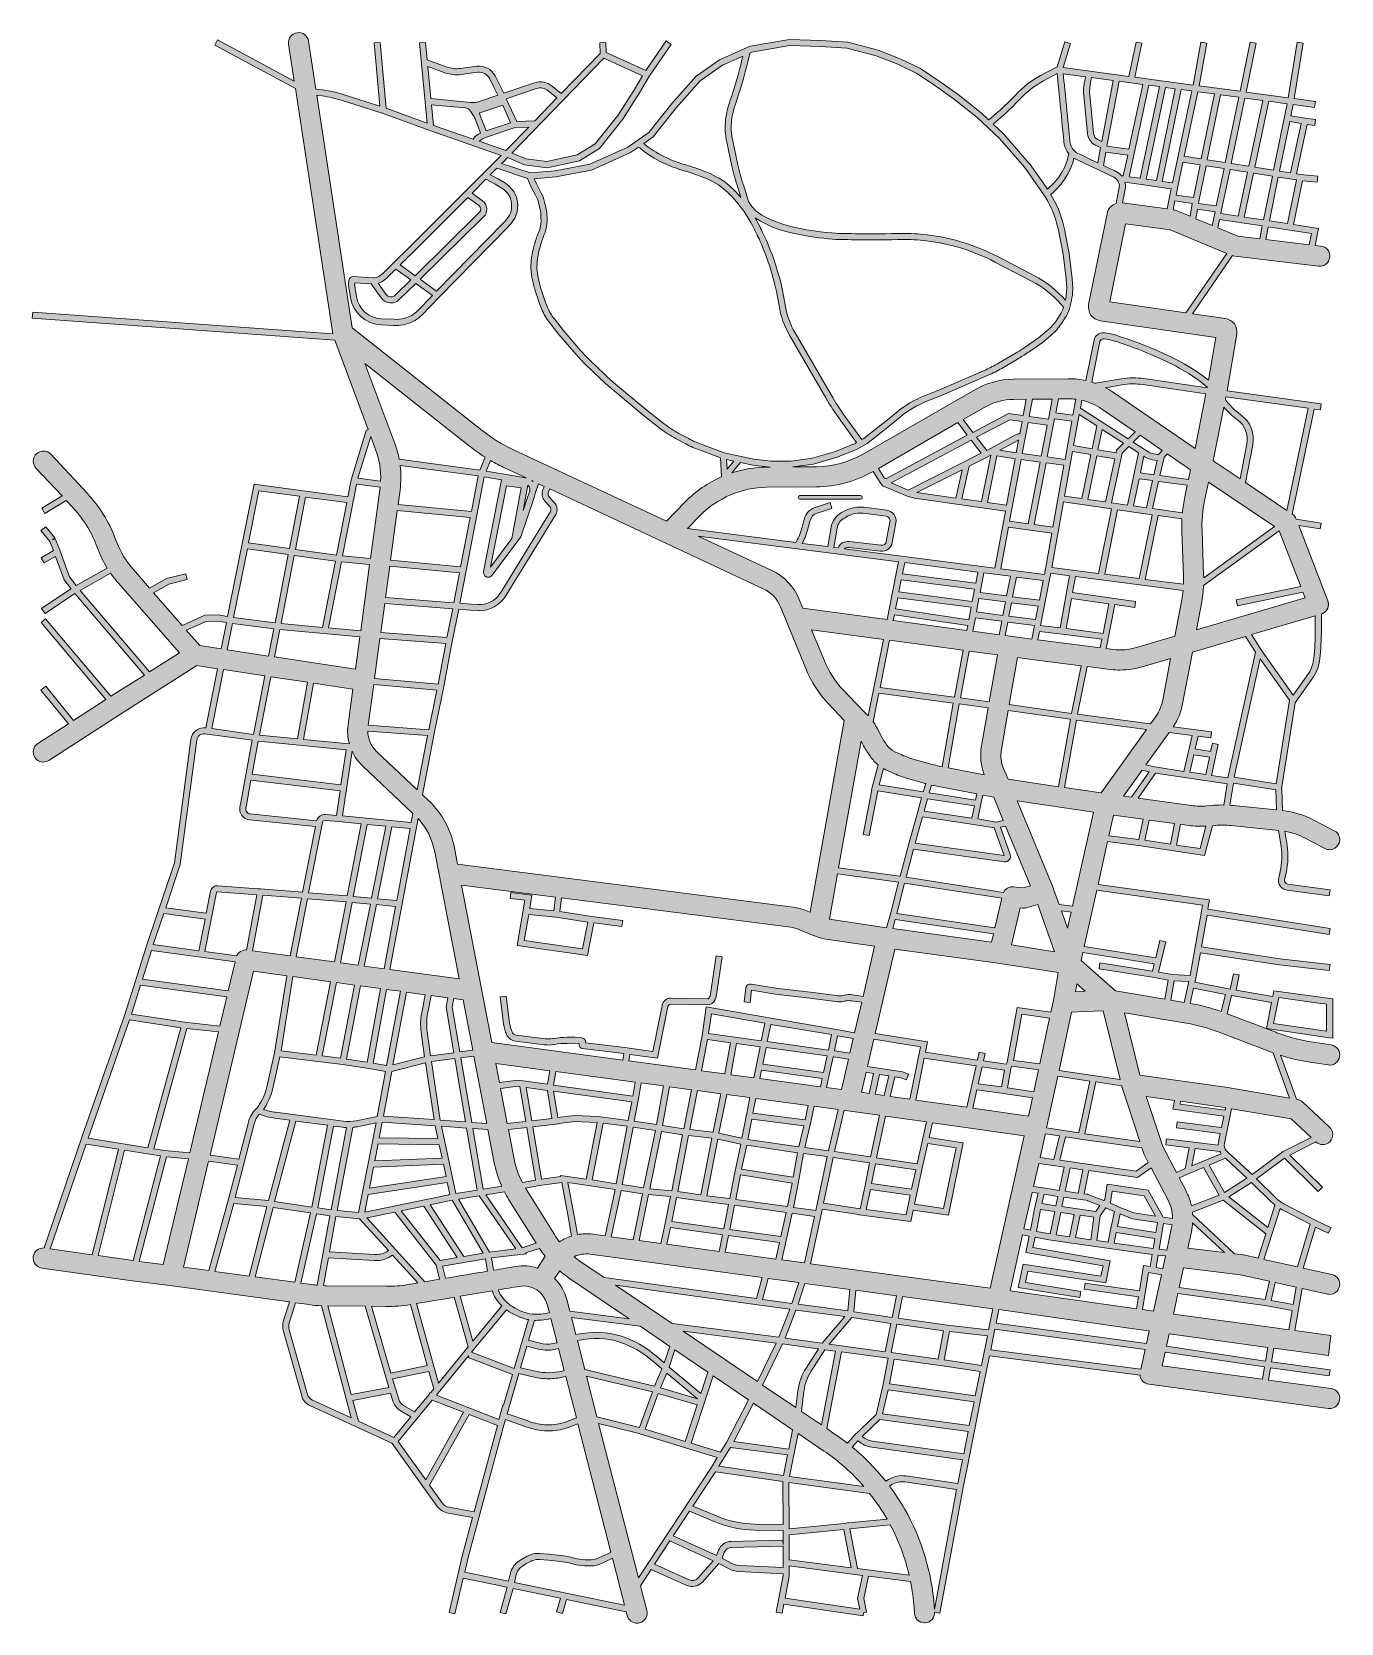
# Model space of a CAD drawing. Header units: millimetres. Extents: x -7 to 643, y -785 to 4.
import ezdxf

# ---------------------------------------------------------------- set-up
doc = ezdxf.new("R2010")
doc.units = ezdxf.units.MM
doc.header["$MEASUREMENT"] = 0
doc.layers.add('Layer 5', color=7, linetype='Continuous', lineweight=0)

# ---------------------------------------------------------------- blocks, each defined once
blk = doc.blocks.new('Block_0')
at = {"layer": 'Layer 5', "true_color": 0x000000, "transparency": 33554687}
h = blk.add_hatch(color=18, dxfattribs=at)
h.dxf.hatch_style = 2
edge = h.paths.add_edge_path()
edge.add_spline(control_points=[(555.35, -650.64), (555.35, -650.64), (604.66, -657.94), (604.66, -657.94), (604.66, -657.94), (603.57, -664.04), (603.57, -664.04), (603.57, -664.04), (553.89, -657.35), (553.89, -657.35), (553.89, -657.35), (555.35, -650.64), (555.35, -650.64)], knot_values=[0, 0, 0, 0, 1, 1, 1, 2, 2, 2, 3, 3, 3, 4, 4, 4, 4], degree=3, periodic=0)
edge = h.paths.add_edge_path()
edge.add_spline(control_points=[(470.92, -639.24), (470.92, -639.24), (545.42, -649.25), (545.42, -649.25), (545.42, -649.25), (543.29, -659.07), (543.29, -659.07), (543.29, -659.07), (468.86, -649.4), (468.86, -649.4), (468.86, -649.4), (470.92, -639.24), (470.92, -639.24)], knot_values=[0, 0, 0, 0, 1, 1, 1, 2, 2, 2, 3, 3, 3, 4, 4, 4, 4], degree=3, periodic=0)
edge = h.paths.add_edge_path()
edge.add_spline(control_points=[(455.44, -701.01), (455.44, -701.01), (410.26, -694.76), (410.26, -694.76), (408.36, -694.5), (406.6, -693.7), (405.15, -692.45), (405.15, -692.45), (405.05, -692.37), (405.05, -692.37), (405.05, -692.37), (413.85, -683.95), (413.85, -683.95), (413.85, -683.95), (457.64, -689.97), (457.64, -689.97), (457.64, -689.97), (455.44, -701.01), (455.44, -701.01)], knot_values=[0, 0, 0, 0, 1, 1, 1, 2, 2, 2, 3, 3, 3, 4, 4, 4, 5, 5, 5, 6, 6, 6, 6], degree=3, periodic=0)
edge = h.paths.add_edge_path()
edge.add_spline(control_points=[(440.92, -778.29), (440.92, -778.29), (440.81, -776.65), (440.81, -776.65), (439.64, -759.75), (434.55, -743.05), (426.11, -728.36), (423.84, -724.42), (421.33, -720.62), (418.59, -716.98), (418.59, -716.98), (419.74, -716.28), (419.74, -716.28), (421.69, -715.08), (424.02, -714.61), (426.29, -714.94), (426.29, -714.94), (451.9, -718.66), (451.9, -718.66), (451.9, -718.66), (440.92, -778.29), (440.92, -778.29)], knot_values=[0, 0, 0, 0, 1, 1, 1, 2, 2, 2, 3, 3, 3, 4, 4, 4, 5, 5, 5, 6, 6, 6, 7, 7, 7, 7], degree=3, periodic=0)
edge = h.paths.add_edge_path()
edge.add_spline(control_points=[(402.79, -757.97), (402.79, -757.97), (398.96, -738.24), (398.96, -738.24), (398.96, -738.24), (419.03, -736.23), (419.03, -736.23), (423.22, -744.11), (426.38, -752.56), (428.41, -761.26), (428.41, -761.26), (402.79, -757.97), (402.79, -757.97)], knot_values=[0, 0, 0, 0, 1, 1, 1, 2, 2, 2, 3, 3, 3, 4, 4, 4, 4], degree=3, periodic=0)
edge = h.paths.add_edge_path()
edge.add_spline(control_points=[(403.9, -778), (403.9, -778), (366.82, -772.62), (366.82, -772.62), (366.82, -772.62), (368.9, -761.72), (368.9, -761.72), (368.9, -761.72), (368.89, -756.63), (368.89, -756.63), (368.89, -756.63), (405.32, -761.32), (405.32, -761.32), (405.32, -761.32), (402.82, -772.73), (402.82, -772.73), (402.82, -772.73), (403.9, -778), (403.9, -778)], knot_values=[0, 0, 0, 0, 1, 1, 1, 2, 2, 2, 3, 3, 3, 4, 4, 4, 5, 5, 5, 6, 6, 6, 6], degree=3, periodic=0)
edge = h.paths.add_edge_path()
edge.add_spline(control_points=[(344.12, -756.36), (342.75, -756.29), (341.38, -755.91), (340.17, -755.26), (340.17, -755.26), (335.61, -752.82), (335.61, -752.82), (335.61, -752.82), (336.71, -749.9), (336.71, -749.9), (337.26, -748.43), (338.64, -747.47), (340.21, -747.46), (340.21, -747.46), (346.34, -747.39), (346.34, -747.39), (346.34, -747.39), (365.86, -746.79), (365.86, -746.79), (365.86, -746.79), (365.89, -757.47), (365.89, -757.47), (365.89, -757.47), (344.12, -756.36), (344.12, -756.36)], knot_values=[0, 0, 0, 0, 1, 1, 1, 2, 2, 2, 3, 3, 3, 4, 4, 4, 5, 5, 5, 6, 6, 6, 7, 7, 7, 8, 8, 8, 8], degree=3, periodic=0)
edge = h.paths.add_edge_path()
edge.add_spline(control_points=[(323.64, -762.61), (322.56, -763.82), (320.84, -764.18), (319.36, -763.52), (319.36, -763.52), (302.11, -755.81), (302.11, -755.81), (302.11, -755.81), (309.75, -744.22), (309.75, -744.22), (309.75, -744.22), (331.27, -754.04), (331.27, -754.04), (331.27, -754.04), (323.64, -762.61), (323.64, -762.61)], knot_values=[0, 0, 0, 0, 1, 1, 1, 2, 2, 2, 3, 3, 3, 4, 4, 4, 5, 5, 5, 5], degree=3, periodic=0)
edge = h.paths.add_edge_path()
edge.add_spline(control_points=[(274.41, -685.94), (274.41, -685.94), (293.15, -690.66), (293.15, -690.66), (293.15, -690.66), (333.2, -702.84), (333.2, -702.84), (333.2, -702.84), (330.29, -707.58), (330.29, -707.58), (330.29, -707.58), (294.11, -762.51), (294.11, -762.51), (294.11, -762.51), (274.41, -685.94), (274.41, -685.94)], knot_values=[0, 0, 0, 0, 1, 1, 1, 2, 2, 2, 3, 3, 3, 4, 4, 4, 5, 5, 5, 5], degree=3, periodic=0)
edge = h.paths.add_edge_path()
edge.add_spline(control_points=[(232.68, -764.86), (232.68, -764.86), (233.57, -760.89), (233.57, -760.89), (233.75, -760.1), (234.08, -759.37), (234.54, -758.72), (234.54, -758.72), (234.8, -758.36), (234.8, -758.36), (235.29, -757.67), (235.9, -757.1), (236.62, -756.66), (236.62, -756.66), (238.28, -755.64), (238.28, -755.64), (239.14, -755.12), (240.05, -754.64), (240.97, -754.23), (240.97, -754.23), (241.5, -753.99), (241.5, -753.99), (242.62, -753.5), (243.85, -753.28), (245.06, -753.38), (245.06, -753.38), (249.4, -753.72), (249.4, -753.72), (249.4, -753.72), (255.44, -754.37), (255.44, -754.37), (256.85, -754.52), (258.26, -754.78), (259.64, -755.14), (259.64, -755.14), (261.58, -755.64), (261.58, -755.64), (263.55, -756.16), (265.59, -756.46), (267.63, -756.56), (267.63, -756.56), (269.27, -756.63), (269.27, -756.63), (271.51, -756.74), (273.77, -756.3), (275.81, -755.36), (275.81, -755.36), (280.28, -753.31), (280.28, -753.31), (280.28, -753.31), (281.28, -752.77), (281.28, -752.77), (281.28, -752.77), (287.28, -776.13), (287.28, -776.13), (287.28, -776.13), (232.68, -764.86), (232.68, -764.86)], knot_values=[0, 0, 0, 0, 1, 1, 1, 2, 2, 2, 3, 3, 3, 4, 4, 4, 5, 5, 5, 6, 6, 6, 7, 7, 7, 8, 8, 8, 9, 9, 9, 10, 10, 10, 11, 11, 11, 12, 12, 12, 13, 13, 13, 14, 14, 14, 15, 15, 15, 16, 16, 16, 17, 17, 17, 18, 18, 18, 19, 19, 19, 19], degree=3, periodic=0)
edge = h.paths.add_edge_path()
edge.add_spline(control_points=[(209.68, -752.47), (209.68, -752.47), (227, -688.02), (227, -688.02), (227, -688.02), (227.03, -688.03), (227.03, -688.03), (227.03, -688.03), (228.18, -684.07), (228.18, -684.07), (228.18, -684.07), (238.74, -687.73), (238.74, -687.73), (241.98, -688.86), (245.35, -689.5), (248.78, -689.64), (248.78, -689.64), (248.96, -689.64), (248.96, -689.64), (252.37, -689.78), (255.7, -689.25), (258.89, -688.05), (258.89, -688.05), (264.12, -686.09), (264.12, -686.09), (264.12, -686.09), (280.51, -749.78), (280.51, -749.78), (280.51, -749.78), (278.98, -750.6), (278.98, -750.6), (278.98, -750.6), (274.56, -752.63), (274.56, -752.63), (272.95, -753.37), (271.17, -753.71), (269.41, -753.64), (269.41, -753.64), (267.76, -753.56), (267.76, -753.56), (265.93, -753.48), (264.11, -753.2), (262.33, -752.74), (262.33, -752.74), (260.39, -752.23), (260.39, -752.23), (258.88, -751.84), (257.32, -751.56), (255.76, -751.39), (255.76, -751.39), (249.7, -750.73), (249.7, -750.73), (249.7, -750.73), (245.3, -750.39), (245.3, -750.39), (243.58, -750.25), (241.85, -750.55), (240.28, -751.25), (240.28, -751.25), (239.75, -751.49), (239.75, -751.49), (238.71, -751.95), (237.68, -752.49), (236.71, -753.08), (236.71, -753.08), (235.05, -754.1), (235.05, -754.1), (233.99, -754.75), (233.08, -755.6), (232.35, -756.62), (232.35, -756.62), (232.1, -756.98), (232.1, -756.98), (231.4, -757.96), (230.91, -759.05), (230.65, -760.23), (230.65, -760.23), (229.74, -764.25), (229.74, -764.25), (229.74, -764.25), (207.96, -759.76), (207.96, -759.76), (207.96, -759.76), (209.68, -752.47), (209.68, -752.47)], knot_values=[0, 0, 0, 0, 1, 1, 1, 2, 2, 2, 3, 3, 3, 4, 4, 4, 5, 5, 5, 6, 6, 6, 7, 7, 7, 8, 8, 8, 9, 9, 9, 10, 10, 10, 11, 11, 11, 12, 12, 12, 13, 13, 13, 14, 14, 14, 15, 15, 15, 16, 16, 16, 17, 17, 17, 18, 18, 18, 19, 19, 19, 20, 20, 20, 21, 21, 21, 22, 22, 22, 23, 23, 23, 24, 24, 24, 25, 25, 25, 26, 26, 26, 27, 27, 27, 28, 28, 28, 28], degree=3, periodic=0)
edge = h.paths.add_edge_path()
edge.add_spline(control_points=[(200.31, -727.51), (198.89, -727.26), (197.66, -726.48), (196.82, -725.31), (196.82, -725.31), (190.57, -716.62), (190.57, -716.62), (190.57, -716.62), (210.12, -681.45), (210.12, -681.45), (210.12, -681.45), (224.19, -686.92), (224.19, -686.92), (224.19, -686.92), (212.68, -729.76), (212.68, -729.76), (212.68, -729.76), (200.31, -727.51), (200.31, -727.51)], knot_values=[0, 0, 0, 0, 1, 1, 1, 2, 2, 2, 3, 3, 3, 4, 4, 4, 5, 5, 5, 6, 6, 6, 6], degree=3, periodic=0)
edge = h.paths.add_edge_path()
edge.add_spline(control_points=[(130.04, -671.52), (130.04, -671.52), (120.97, -639.57), (120.97, -639.57), (120.62, -638.34), (120.64, -637.04), (121.02, -635.81), (121.02, -635.81), (124.04, -626.1), (124.04, -626.1), (124.04, -626.1), (130.81, -627.03), (130.81, -627.03), (132.85, -627.31), (134.92, -627.5), (136.98, -627.59), (136.98, -627.59), (151.7, -683.2), (151.7, -683.2), (151.7, -683.2), (132.47, -674.35), (132.47, -674.35), (131.28, -673.81), (130.4, -672.77), (130.04, -671.52)], knot_values=[0, 0, 0, 0, 1, 1, 1, 2, 2, 2, 3, 3, 3, 4, 4, 4, 5, 5, 5, 6, 6, 6, 7, 7, 7, 8, 8, 8, 8], degree=3, periodic=0)
edge = h.paths.add_edge_path()
edge.add_spline(control_points=[(80.8, -556.51), (80.9, -556.3), (80.98, -556.07), (81.05, -555.84), (81.05, -555.84), (95.23, -557.83), (95.23, -557.83), (95.23, -557.83), (90.88, -574.81), (90.88, -574.81), (90.88, -574.81), (81.08, -610.11), (81.08, -610.11), (81.08, -610.11), (68.48, -608.38), (68.48, -608.38), (68.48, -608.38), (80.8, -556.51), (80.8, -556.51)], knot_values=[0, 0, 0, 0, 1, 1, 1, 2, 2, 2, 3, 3, 3, 4, 4, 4, 5, 5, 5, 6, 6, 6, 6], degree=3, periodic=0)
edge = h.paths.add_edge_path()
edge.add_spline(control_points=[(41.71, -485.82), (41.71, -485.82), (67.17, -489.73), (67.17, -489.73), (67.17, -489.73), (50.83, -549.23), (50.83, -549.23), (50.83, -549.23), (21.19, -544.54), (21.19, -544.54), (21.19, -544.54), (41.71, -485.82), (41.71, -485.82)], knot_values=[0, 0, 0, 0, 1, 1, 1, 2, 2, 2, 3, 3, 3, 4, 4, 4, 4], degree=3, periodic=0)
edge = h.paths.add_edge_path()
edge.add_spline(control_points=[(52.58, -451.38), (52.58, -451.38), (94.14, -457.02), (94.14, -457.02), (94.14, -457.02), (90.71, -471.47), (90.71, -471.47), (90.71, -471.47), (48.15, -465.65), (48.15, -465.65), (48.15, -465.65), (52.58, -451.38), (52.58, -451.38)], knot_values=[0, 0, 0, 0, 1, 1, 1, 2, 2, 2, 3, 3, 3, 4, 4, 4, 4], degree=3, periodic=0)
edge = h.paths.add_edge_path()
edge.add_spline(control_points=[(58.71, -433.07), (58.71, -433.07), (79.23, -435.85), (79.23, -435.85), (79.23, -435.85), (76.18, -451.55), (76.18, -451.55), (76.18, -451.55), (53.53, -448.48), (53.53, -448.48), (53.53, -448.48), (58.71, -433.07), (58.71, -433.07)], knot_values=[0, 0, 0, 0, 1, 1, 1, 2, 2, 2, 3, 3, 3, 4, 4, 4, 4], degree=3, periodic=0)
edge = h.paths.add_edge_path()
edge.add_spline(control_points=[(66.9, -408.71), (66.9, -408.71), (66.95, -408.57), (66.95, -408.57), (66.95, -408.57), (75.09, -347.13), (75.09, -347.13), (75.23, -346.14), (75.74, -345.26), (76.54, -344.66), (77.27, -344.11), (78.16, -343.86), (79.07, -343.94), (79.07, -343.94), (79.07, -343.94), (79.07, -343.94), (79.07, -343.94), (102.6, -347.18), (102.6, -347.18), (102.6, -347.18), (96.74, -378.85), (96.74, -378.85), (96.74, -378.85), (96.48, -380.23), (96.48, -380.23), (96.19, -381.73), (96.54, -383.29), (97.46, -384.51), (98.37, -385.74), (99.76, -386.53), (101.28, -386.68), (101.28, -386.68), (133.93, -389.99), (133.93, -389.99), (133.93, -389.99), (127.58, -422.56), (127.58, -422.56), (127.58, -422.56), (106.74, -420.88), (106.74, -420.88), (106.74, -420.88), (106.74, -420.88), (106.74, -420.88), (106.74, -420.88), (106.69, -420.88), (106.69, -420.88), (106.69, -420.88), (105.4, -420.77), (105.4, -420.77), (105.4, -420.77), (105.4, -420.78), (105.4, -420.78), (105.4, -420.78), (85.54, -419.27), (85.54, -419.27), (83.8, -419.14), (82.24, -420.33), (81.91, -422.04), (81.91, -422.04), (79.8, -432.9), (79.8, -432.9), (79.8, -432.9), (59.68, -430.18), (59.68, -430.18), (59.68, -430.18), (66.9, -408.71), (66.9, -408.71)], knot_values=[0, 0, 0, 0, 1, 1, 1, 2, 2, 2, 3, 3, 3, 4, 4, 4, 5, 5, 5, 6, 6, 6, 7, 7, 7, 8, 8, 8, 9, 9, 9, 10, 10, 10, 11, 11, 11, 12, 12, 12, 13, 13, 13, 14, 14, 14, 15, 15, 15, 16, 16, 16, 17, 17, 17, 18, 18, 18, 19, 19, 19, 20, 20, 20, 21, 21, 21, 22, 22, 22, 22], degree=3, periodic=0)
edge = h.paths.add_edge_path()
edge.add_spline(control_points=[(88.3, -312.12), (88.3, -312.12), (108.82, -315.21), (108.82, -315.21), (108.82, -315.21), (103.16, -344.23), (103.16, -344.23), (103.16, -344.23), (82.62, -341.4), (82.62, -341.4), (82.62, -341.4), (88.3, -312.12), (88.3, -312.12)], knot_values=[0, 0, 0, 0, 1, 1, 1, 2, 2, 2, 3, 3, 3, 4, 4, 4, 4], degree=3, periodic=0)
edge = h.paths.add_edge_path()
edge.add_spline(control_points=[(17.2, -272.81), (17.2, -272.81), (32.33, -264.24), (32.33, -264.24), (33.51, -265.93), (34.77, -267.55), (36.13, -269.11), (36.13, -269.11), (66.49, -303.82), (66.49, -303.82), (66.49, -303.82), (51.7, -313.2), (51.7, -313.2), (51.7, -313.2), (17.2, -272.81), (17.2, -272.81)], knot_values=[0, 0, 0, 0, 1, 1, 1, 2, 2, 2, 3, 3, 3, 4, 4, 4, 5, 5, 5, 5], degree=3, periodic=0)
edge = h.paths.add_edge_path()
edge.add_spline(control_points=[(79.7, -288.18), (79.7, -288.18), (85.56, -288.03), (85.56, -288.03), (85.56, -288.03), (89.82, -288.75), (89.82, -288.75), (89.82, -288.75), (87.25, -301.84), (87.25, -301.84), (87.25, -301.84), (76.64, -300.24), (76.64, -300.24), (76.64, -300.24), (69.91, -292.54), (69.91, -292.54), (69.91, -292.54), (79.7, -288.18), (79.7, -288.18)], knot_values=[0, 0, 0, 0, 1, 1, 1, 2, 2, 2, 3, 3, 3, 4, 4, 4, 5, 5, 5, 6, 6, 6, 6], degree=3, periodic=0)
edge = h.paths.add_edge_path()
edge.add_spline(control_points=[(105.95, -223.53), (105.95, -223.53), (126.07, -226.18), (126.07, -226.18), (126.07, -226.18), (121.05, -252.09), (121.05, -252.09), (121.05, -252.09), (100.8, -249.2), (100.8, -249.2), (100.8, -249.2), (105.95, -223.53), (105.95, -223.53)], knot_values=[0, 0, 0, 0, 1, 1, 1, 2, 2, 2, 3, 3, 3, 4, 4, 4, 4], degree=3, periodic=0)
edge = h.paths.add_edge_path()
edge.add_spline(control_points=[(129.05, -226.58), (129.05, -226.58), (149.5, -229.31), (149.5, -229.31), (149.5, -229.31), (144.45, -255.35), (144.45, -255.35), (144.45, -255.35), (124.02, -252.51), (124.02, -252.51), (124.02, -252.51), (129.05, -226.58), (129.05, -226.58)], knot_values=[0, 0, 0, 0, 1, 1, 1, 2, 2, 2, 3, 3, 3, 4, 4, 4, 4], degree=3, periodic=0)
edge = h.paths.add_edge_path()
edge.add_spline(control_points=[(161.36, -196.53), (161.36, -196.53), (163.94, -203.46), (163.94, -203.46), (165.74, -208.29), (166.53, -213.48), (166.27, -218.62), (166.27, -218.62), (155.01, -217.19), (155.01, -217.19), (155.01, -217.19), (161.36, -196.53), (161.36, -196.53)], knot_values=[0, 0, 0, 0, 1, 1, 1, 2, 2, 2, 3, 3, 3, 4, 4, 4, 4], degree=3, periodic=0)
edge = h.paths.add_edge_path()
edge.add_spline(control_points=[(194.06, -124.38), (194.06, -124.38), (185.93, -118.54), (185.93, -118.54), (185.93, -118.54), (217.34, -87.59), (217.34, -87.59), (218.44, -86.51), (219, -85.01), (218.9, -83.47), (218.79, -81.93), (218.02, -80.52), (216.78, -79.6), (216.78, -79.6), (211.61, -75.76), (211.61, -75.76), (211.61, -75.76), (218.41, -68.96), (218.41, -68.96), (218.41, -68.96), (223.09, -71.32), (223.09, -71.32), (223.09, -71.32), (226.11, -73.12), (226.11, -73.12), (226.96, -73.62), (227.73, -74.24), (228.4, -74.97), (228.4, -74.97), (228.74, -75.33), (228.74, -75.33), (229.6, -76.25), (230.24, -77.32), (230.65, -78.51), (230.65, -78.51), (230.77, -78.86), (230.77, -78.86), (231.05, -79.66), (231.21, -80.5), (231.24, -81.35), (231.24, -81.35), (231.25, -81.58), (231.25, -81.58), (231.28, -82.47), (231.21, -83.38), (231.04, -84.26), (231.04, -84.26), (230.99, -84.54), (230.99, -84.54), (230.81, -85.45), (230.46, -86.29), (229.95, -87.06), (229.95, -87.06), (229.43, -87.83), (229.43, -87.83), (228.77, -88.8), (228.02, -89.72), (227.19, -90.56), (227.19, -90.56), (194.06, -124.38), (194.06, -124.38)], knot_values=[0, 0, 0, 0, 1, 1, 1, 2, 2, 2, 3, 3, 3, 4, 4, 4, 5, 5, 5, 6, 6, 6, 7, 7, 7, 8, 8, 8, 9, 9, 9, 10, 10, 10, 11, 11, 11, 12, 12, 12, 13, 13, 13, 14, 14, 14, 15, 15, 15, 16, 16, 16, 17, 17, 17, 18, 18, 18, 19, 19, 19, 20, 20, 20, 20], degree=3, periodic=0)
edge = h.paths.add_edge_path()
edge.add_spline(control_points=[(161.67, -120.79), (161.67, -120.79), (166.49, -127.73), (166.49, -127.73), (167.49, -129.17), (169.06, -130.09), (170.81, -130.26), (171, -130.28), (171.2, -130.29), (171.39, -130.29), (172.93, -130.29), (174.41, -129.69), (175.53, -128.61), (175.53, -128.61), (183.75, -120.67), (183.75, -120.67), (183.75, -120.67), (191.94, -126.56), (191.94, -126.56), (191.94, -126.56), (184.53, -134.21), (184.53, -134.21), (182.85, -135.95), (180.73, -137.19), (178.39, -137.8), (178.39, -137.8), (178.03, -137.9), (178.03, -137.9), (176.35, -138.34), (174.63, -138.5), (172.87, -138.4), (172.87, -138.4), (166.61, -138.13), (166.61, -138.13), (160.43, -137.86), (155.25, -133.24), (154.29, -127.13), (154.29, -127.13), (153.48, -121.92), (153.48, -121.92), (153.39, -121.37), (153.37, -120.82), (153.41, -120.27), (153.41, -120.27), (161.67, -120.79), (161.67, -120.79)], knot_values=[0, 0, 0, 0, 1, 1, 1, 2, 2, 2, 3, 3, 3, 4, 4, 4, 5, 5, 5, 6, 6, 6, 7, 7, 7, 8, 8, 8, 9, 9, 9, 10, 10, 10, 11, 11, 11, 12, 12, 12, 13, 13, 13, 14, 14, 14, 15, 15, 15, 15], degree=3, periodic=0)
edge = h.paths.add_edge_path()
edge.add_spline(control_points=[(173.8, -113.51), (173.8, -113.51), (181.28, -118.89), (181.28, -118.89), (181.28, -118.89), (173.45, -126.46), (173.45, -126.46), (172.82, -127.06), (171.96, -127.36), (171.1, -127.27), (170.23, -127.19), (169.45, -126.73), (168.95, -126.02), (168.95, -126.02), (165.13, -120.52), (165.13, -120.52), (166.34, -120.12), (167.83, -119.32), (169.45, -117.75), (170.55, -116.69), (172.15, -115.12), (173.8, -113.51)], knot_values=[0, 0, 0, 0, 1, 1, 1, 2, 2, 2, 3, 3, 3, 4, 4, 4, 5, 5, 5, 6, 6, 6, 7, 7, 7, 7], degree=3, periodic=0)
edge = h.paths.add_edge_path()
edge.add_spline(control_points=[(209.47, -77.91), (209.47, -77.91), (214.99, -82.01), (214.99, -82.01), (215.53, -82.41), (215.86, -83.02), (215.9, -83.68), (215.95, -84.34), (215.71, -84.99), (215.23, -85.46), (215.23, -85.46), (183.46, -116.76), (183.46, -116.76), (183.46, -116.76), (175.97, -111.38), (175.97, -111.38), (178.5, -108.9), (180.66, -106.77), (180.71, -106.72), (180.71, -106.72), (209.47, -77.91), (209.47, -77.91)], knot_values=[0, 0, 0, 0, 1, 1, 1, 2, 2, 2, 3, 3, 3, 4, 4, 4, 5, 5, 5, 6, 6, 6, 7, 7, 7, 7], degree=3, periodic=0)
edge = h.paths.add_edge_path()
edge.add_spline(control_points=[(135.06, -27.34), (135.06, -27.34), (137.26, -27.63), (137.26, -27.63), (140.64, -28.08), (144.01, -28.83), (147.27, -29.88), (147.27, -29.88), (167.12, -36.24), (167.12, -36.24), (167.12, -36.24), (190.61, -44.74), (190.61, -44.74), (190.61, -44.74), (226.05, -57.09), (226.05, -57.09), (226.05, -57.09), (222.53, -60.58), (222.53, -60.58), (222.53, -60.58), (220.73, -62.37), (220.73, -62.37), (220.73, -62.37), (220.74, -62.37), (220.74, -62.37), (220.74, -62.37), (178.6, -104.59), (178.6, -104.59), (178.52, -104.67), (170.67, -112.39), (167.36, -115.6), (164.86, -118.02), (163.06, -117.9), (162.81, -117.87), (162.81, -117.87), (162.75, -117.85), (162.75, -117.85), (162.75, -117.85), (152.69, -117.21), (152.69, -117.21), (151.63, -117.15), (150.72, -117.88), (150.56, -118.93), (150.56, -118.93), (150.5, -119.33), (150.5, -119.33), (150.35, -120.35), (150.35, -121.37), (150.51, -122.39), (150.51, -122.39), (151.33, -127.59), (151.33, -127.59), (152.51, -135.11), (158.88, -140.8), (166.48, -141.12), (166.48, -141.12), (172.72, -141.39), (172.72, -141.39), (173.12, -141.42), (173.51, -141.43), (173.91, -141.43), (175.56, -141.43), (177.19, -141.22), (178.79, -140.8), (178.79, -140.8), (179.15, -140.7), (179.15, -140.7), (182.02, -139.95), (184.62, -138.43), (186.68, -136.3), (186.68, -136.3), (195.3, -127.4), (195.3, -127.4), (195.3, -127.4), (229.34, -92.66), (229.34, -92.66), (230.28, -91.69), (231.15, -90.63), (231.91, -89.51), (231.91, -89.51), (232.43, -88.74), (232.43, -88.74), (233.18, -87.64), (233.68, -86.42), (233.93, -85.12), (233.93, -85.12), (233.99, -84.83), (233.99, -84.83), (234.2, -83.72), (234.29, -82.59), (234.25, -81.46), (234.25, -81.46), (234.24, -81.23), (234.24, -81.23), (234.2, -80.09), (233.98, -78.96), (233.61, -77.87), (233.61, -77.87), (233.49, -77.53), (233.49, -77.53), (232.94, -75.94), (232.08, -74.52), (230.93, -73.28), (230.93, -73.28), (230.6, -72.92), (230.6, -72.92), (229.73, -71.99), (228.74, -71.19), (227.65, -70.54), (227.65, -70.54), (224.58, -68.72), (224.58, -68.72), (224.58, -68.72), (220.63, -66.72), (220.63, -66.72), (220.63, -66.72), (223.91, -63.44), (223.91, -63.44), (223.91, -63.44), (239.11, -68.55), (239.11, -68.55), (239.11, -68.55), (240.83, -72.48), (240.83, -72.48), (240.83, -72.48), (243.14, -76.86), (243.14, -76.86), (243.82, -78.15), (244.34, -79.52), (244.68, -80.94), (244.68, -80.94), (245.29, -83.45), (245.29, -83.45), (245.61, -84.81), (245.79, -86.21), (245.8, -87.61), (245.8, -87.61), (245.82, -89.73), (245.82, -89.73), (245.83, -91.27), (245.56, -92.78), (245, -94.21), (245, -94.21), (244.47, -95.61), (244.47, -95.61), (243.7, -97.59), (243.03, -99.63), (242.47, -101.68), (242.47, -101.68), (242.14, -102.9), (242.14, -102.9), (241.39, -105.64), (240.96, -108.48), (240.84, -111.32), (240.84, -111.32), (240.82, -111.78), (240.82, -111.78), (240.74, -113.7), (240.91, -115.64), (241.32, -117.52), (241.32, -117.52), (241.77, -119.63), (241.77, -119.63), (242.2, -121.63), (242.74, -123.62), (243.37, -125.56), (243.37, -125.56), (245.18, -131.07), (245.18, -131.07), (245.18, -131.07), (246.2, -133.49), (246.2, -133.49), (247.19, -135.84), (248.49, -138.05), (250.07, -140.06), (250.07, -140.06), (254.65, -145.9), (254.65, -145.9), (254.65, -145.9), (263.18, -155.78), (263.18, -155.78), (264.63, -157.47), (266.19, -159.11), (267.79, -160.65), (267.79, -160.65), (275.32, -167.91), (275.32, -167.91), (276.79, -169.32), (278.32, -170.7), (279.88, -172.01), (279.88, -172.01), (296.54, -186), (296.54, -186), (296.54, -186), (305.12, -192.65), (305.12, -192.65), (307.53, -194.51), (310.11, -196.18), (312.79, -197.62), (312.79, -197.62), (317.64, -200.2), (317.64, -200.2), (319.91, -201.42), (322.29, -202.48), (324.72, -203.37), (324.72, -203.37), (334.79, -207.05), (334.79, -207.05), (334.79, -207.05), (335.35, -216.51), (335.35, -216.51), (328.65, -219.44), (322.52, -223.64), (317.37, -228.92), (317.37, -228.92), (308.02, -238.54), (308.02, -238.54), (308.02, -238.54), (232.23, -203.13), (232.23, -203.13), (226.66, -200.53), (221.39, -197.27), (216.57, -193.46), (216.57, -193.46), (152.25, -142.58), (152.25, -142.58), (152.25, -142.58), (134.63, -27.31), (134.63, -27.31), (134.63, -27.31), (135.06, -27.34), (135.06, -27.34)], knot_values=[0, 0, 0, 0, 1, 1, 1, 2, 2, 2, 3, 3, 3, 4, 4, 4, 5, 5, 5, 6, 6, 6, 7, 7, 7, 8, 8, 8, 9, 9, 9, 10, 10, 10, 11, 11, 11, 12, 12, 12, 13, 13, 13, 14, 14, 14, 15, 15, 15, 16, 16, 16, 17, 17, 17, 18, 18, 18, 19, 19, 19, 20, 20, 20, 21, 21, 21, 22, 22, 22, 23, 23, 23, 24, 24, 24, 25, 25, 25, 26, 26, 26, 27, 27, 27, 28, 28, 28, 29, 29, 29, 30, 30, 30, 31, 31, 31, 32, 32, 32, 33, 33, 33, 34, 34, 34, 35, 35, 35, 36, 36, 36, 37, 37, 37, 38, 38, 38, 39, 39, 39, 40, 40, 40, 41, 41, 41, 42, 42, 42, 43, 43, 43, 44, 44, 44, 45, 45, 45, 46, 46, 46, 47, 47, 47, 48, 48, 48, 49, 49, 49, 50, 50, 50, 51, 51, 51, 52, 52, 52, 53, 53, 53, 54, 54, 54, 55, 55, 55, 56, 56, 56, 57, 57, 57, 58, 58, 58, 59, 59, 59, 60, 60, 60, 61, 61, 61, 62, 62, 62, 63, 63, 63, 64, 64, 64, 65, 65, 65, 66, 66, 66, 67, 67, 67, 68, 68, 68, 69, 69, 69, 70, 70, 70, 71, 71, 71, 72, 72, 72, 73, 73, 73, 74, 74, 74, 75, 75, 75, 76, 76, 76, 77, 77, 77, 77], degree=3, periodic=0)
edge = h.paths.add_edge_path()
edge.add_spline(control_points=[(198.19, -16.1), (200.74, -17.03), (203.51, -17.33), (206.2, -16.97), (206.2, -16.97), (214.31, -15.89), (214.31, -15.89), (216.79, -15.56), (219.22, -16.83), (220.36, -19.06), (220.36, -19.06), (222.5, -23.22), (222.5, -23.22), (222.5, -23.22), (224.47, -27.23), (224.47, -27.23), (224.47, -27.23), (215.16, -30.35), (215.16, -30.35), (213.77, -30.82), (212.32, -30.99), (210.86, -30.84), (210.86, -30.84), (191.22, -28.93), (191.22, -28.93), (191.22, -28.93), (189.67, -13.01), (189.67, -13.01), (189.67, -13.01), (198.19, -16.1), (198.19, -16.1)], knot_values=[0, 0, 0, 0, 1, 1, 1, 2, 2, 2, 3, 3, 3, 4, 4, 4, 5, 5, 5, 6, 6, 6, 7, 7, 7, 8, 8, 8, 9, 9, 9, 10, 10, 10, 10], degree=3, periodic=0)
edge = h.paths.add_edge_path()
edge.add_spline(control_points=[(243.5, -23.99), (245.54, -23.3), (247.76, -23.71), (249.42, -25.09), (249.42, -25.09), (253.7, -28.63), (253.7, -28.63), (253.7, -28.63), (242.75, -39.93), (242.75, -39.93), (242.75, -39.93), (233.75, -40.32), (233.75, -40.32), (233.75, -40.32), (228.62, -29), (228.62, -29), (228.62, -29), (243.5, -23.99), (243.5, -23.99)], knot_values=[0, 0, 0, 0, 1, 1, 1, 2, 2, 2, 3, 3, 3, 4, 4, 4, 5, 5, 5, 6, 6, 6, 6], degree=3, periodic=0)
edge = h.paths.add_edge_path()
edge.add_spline(control_points=[(291.81, -25), (291.81, -25), (283.96, -37.32), (283.96, -37.32), (283.96, -37.32), (272.73, -51.33), (272.73, -51.33), (272.73, -51.33), (263.77, -56.91), (263.77, -56.91), (263.77, -56.91), (248.72, -60.16), (248.72, -60.16), (248.72, -60.16), (238.48, -58.81), (238.48, -58.81), (238.48, -58.81), (231.47, -55.94), (231.47, -55.94), (231.47, -55.94), (231.57, -55.84), (231.57, -55.84), (231.57, -55.84), (231.52, -55.82), (231.52, -55.82), (231.52, -55.82), (276.97, -8.93), (276.97, -8.93), (276.97, -8.93), (296.18, -17.58), (296.18, -17.58), (296.18, -17.58), (291.81, -25), (291.81, -25)], knot_values=[0, 0, 0, 0, 1, 1, 1, 2, 2, 2, 3, 3, 3, 4, 4, 4, 5, 5, 5, 6, 6, 6, 7, 7, 7, 8, 8, 8, 9, 9, 9, 10, 10, 10, 11, 11, 11, 11], degree=3, periodic=0)
edge = h.paths.add_edge_path()
edge.add_spline(control_points=[(217.2, -48.72), (217.2, -48.72), (218.25, -48.25), (218.25, -48.25), (218.25, -48.25), (233.08, -43.35), (233.08, -43.35), (233.08, -43.35), (239.71, -43.06), (239.71, -43.06), (239.71, -43.06), (228.4, -54.74), (228.4, -54.74), (228.4, -54.74), (215.17, -50.13), (215.17, -50.13), (215.76, -49.55), (216.45, -49.06), (217.2, -48.72)], knot_values=[0, 0, 0, 0, 1, 1, 1, 2, 2, 2, 3, 3, 3, 4, 4, 4, 5, 5, 5, 6, 6, 6, 6], degree=3, periodic=0)
edge = h.paths.add_edge_path()
edge.add_spline(control_points=[(218.6, -44.98), (218.6, -44.98), (216.29, -38.91), (216.29, -38.91), (216.29, -38.91), (215.89, -37.88), (215.89, -37.88), (215.89, -37.88), (215.89, -37.88), (215.89, -37.88), (215.89, -37.88), (215.31, -36.35), (215.31, -36.35), (215.28, -36.27), (215.3, -36.21), (215.32, -36.17), (215.34, -36.13), (215.37, -36.08), (215.45, -36.05), (215.45, -36.05), (226.81, -32.28), (226.81, -32.28), (226.81, -32.28), (230.75, -40.96), (230.75, -40.96), (230.75, -40.96), (218.6, -44.98), (218.6, -44.98)], knot_values=[0, 0, 0, 0, 1, 1, 1, 2, 2, 2, 3, 3, 3, 4, 4, 4, 5, 5, 5, 6, 6, 6, 7, 7, 7, 8, 8, 8, 9, 9, 9, 9], degree=3, periodic=0)
edge = h.paths.add_edge_path()
edge.add_spline(control_points=[(192.5, -42.23), (192.5, -42.23), (191.51, -31.97), (191.51, -31.97), (191.51, -31.97), (204.39, -33.23), (204.39, -33.23), (204.39, -33.23), (204.39, -33.23), (204.39, -33.23), (204.39, -33.23), (208.2, -33.6), (208.2, -33.6), (209.26, -33.7), (210.22, -34.27), (210.82, -35.15), (210.82, -35.15), (212.05, -36.95), (212.05, -36.95), (212.47, -37.57), (212.82, -38.24), (213.09, -38.94), (213.09, -38.94), (215.81, -46.06), (215.81, -46.06), (214.55, -46.66), (213.42, -47.52), (212.52, -48.56), (212.52, -48.56), (212.1, -49.05), (212.1, -49.05), (212.1, -49.05), (192.5, -42.23), (192.5, -42.23)], knot_values=[0, 0, 0, 0, 1, 1, 1, 2, 2, 2, 3, 3, 3, 4, 4, 4, 5, 5, 5, 6, 6, 6, 7, 7, 7, 8, 8, 8, 9, 9, 9, 10, 10, 10, 11, 11, 11, 11], degree=3, periodic=0)
edge = h.paths.add_edge_path()
edge.add_spline(control_points=[(253.21, -67.78), (253.21, -67.78), (270.92, -64.37), (270.92, -64.37), (270.92, -64.37), (290.28, -55.69), (290.28, -55.69), (290.28, -55.69), (294.2, -52.97), (294.2, -52.97), (296.78, -55.21), (304.64, -61.33), (316.83, -64.74), (319.1, -65.38), (330.71, -68.78), (336.22, -73.45), (347.48, -82.99), (353.04, -96.69), (353.1, -96.83), (353.1, -96.83), (353.16, -96.96), (353.16, -96.96), (353.24, -97.12), (361.06, -112.34), (363.89, -131.58), (364.67, -136.83), (366.45, -141.89), (369.21, -146.63), (369.21, -146.63), (387.05, -177.33), (387.05, -177.33), (389.31, -181.22), (391.8, -185.04), (394.43, -188.69), (394.43, -188.69), (402.29, -199.57), (402.29, -199.57), (401.36, -200.04), (400.42, -200.47), (399.45, -200.86), (399.45, -200.86), (391.86, -203.88), (391.86, -203.88), (391.86, -203.88), (380.24, -207.25), (380.24, -207.25), (380.24, -207.25), (369.82, -208.72), (369.82, -208.72), (369.82, -208.72), (359.97, -208.73), (359.97, -208.73), (359.97, -208.73), (351.44, -207.83), (351.44, -207.83), (351.44, -207.83), (344.42, -206.31), (344.42, -206.31), (344.42, -206.31), (336.66, -204.53), (336.66, -204.53), (336.66, -204.53), (325.75, -200.55), (325.75, -200.55), (323.45, -199.71), (321.2, -198.71), (319.05, -197.56), (319.05, -197.56), (314.21, -194.97), (314.21, -194.97), (311.67, -193.61), (309.23, -192.03), (306.96, -190.27), (306.96, -190.27), (298.45, -183.69), (298.45, -183.69), (298.45, -183.69), (281.8, -169.71), (281.8, -169.71), (280.3, -168.45), (278.82, -167.11), (277.4, -165.75), (277.4, -165.75), (269.88, -158.49), (269.88, -158.49), (268.34, -157.01), (266.85, -155.44), (265.45, -153.82), (265.45, -153.82), (256.99, -144.02), (256.99, -144.02), (256.99, -144.02), (252.43, -138.2), (252.43, -138.2), (251.02, -136.41), (249.85, -134.43), (248.96, -132.32), (248.96, -132.32), (248.01, -130.08), (248.01, -130.08), (248.01, -130.08), (246.22, -124.63), (246.22, -124.63), (245.62, -122.79), (245.11, -120.89), (244.7, -119), (244.7, -119), (244.25, -116.89), (244.25, -116.89), (243.9, -115.25), (243.75, -113.57), (243.82, -111.9), (243.82, -111.9), (243.84, -111.44), (243.84, -111.44), (243.94, -108.82), (244.35, -106.21), (245.04, -103.69), (245.04, -103.69), (245.37, -102.46), (245.37, -102.46), (245.9, -100.52), (246.54, -98.57), (247.27, -96.69), (247.27, -96.69), (247.8, -95.29), (247.8, -95.29), (248.49, -93.5), (248.83, -91.62), (248.82, -89.71), (248.82, -89.71), (248.8, -87.59), (248.8, -87.59), (248.78, -85.96), (248.58, -84.33), (248.2, -82.75), (248.2, -82.75), (247.6, -80.23), (247.6, -80.23), (247.2, -78.57), (246.59, -76.97), (245.79, -75.46), (245.79, -75.46), (243.56, -71.22), (243.56, -71.22), (243.56, -71.22), (242.44, -68.66), (242.44, -68.66), (242.44, -68.66), (253.21, -67.78), (253.21, -67.78)], knot_values=[0, 0, 0, 0, 1, 1, 1, 2, 2, 2, 3, 3, 3, 4, 4, 4, 5, 5, 5, 6, 6, 6, 7, 7, 7, 8, 8, 8, 9, 9, 9, 10, 10, 10, 11, 11, 11, 12, 12, 12, 13, 13, 13, 14, 14, 14, 15, 15, 15, 16, 16, 16, 17, 17, 17, 18, 18, 18, 19, 19, 19, 20, 20, 20, 21, 21, 21, 22, 22, 22, 23, 23, 23, 24, 24, 24, 25, 25, 25, 26, 26, 26, 27, 27, 27, 28, 28, 28, 29, 29, 29, 30, 30, 30, 31, 31, 31, 32, 32, 32, 33, 33, 33, 34, 34, 34, 35, 35, 35, 36, 36, 36, 37, 37, 37, 38, 38, 38, 39, 39, 39, 40, 40, 40, 41, 41, 41, 42, 42, 42, 43, 43, 43, 44, 44, 44, 45, 45, 45, 46, 46, 46, 47, 47, 47, 48, 48, 48, 49, 49, 49, 50, 50, 50, 50], degree=3, periodic=0)
edge = h.paths.add_edge_path()
edge.add_spline(control_points=[(301.44, -47.96), (301.44, -47.96), (312.97, -33.31), (312.97, -33.31), (312.97, -33.31), (324.81, -20.08), (324.81, -20.08), (324.81, -20.08), (335.88, -12.39), (335.88, -12.39), (335.88, -12.39), (345.94, -7.89), (345.94, -7.89), (344.84, -12.43), (342.6, -21.32), (340.23, -28.1), (338.64, -32.65), (337.71, -36.3), (337.37, -39.27), (336.95, -43.03), (337.14, -46.82), (337.95, -50.55), (337.95, -50.55), (340.51, -62.44), (340.51, -62.44), (341.29, -66.03), (342.28, -69.62), (343.47, -73.1), (343.47, -73.1), (344.97, -78.03), (344.97, -78.03), (342.98, -75.68), (340.72, -73.33), (338.16, -71.16), (332.17, -66.09), (320.01, -62.52), (317.63, -61.85), (306.95, -58.86), (299.65, -53.57), (296.76, -51.2), (296.76, -51.2), (301.44, -47.96), (301.44, -47.96)], knot_values=[0, 0, 0, 0, 1, 1, 1, 2, 2, 2, 3, 3, 3, 4, 4, 4, 5, 5, 5, 6, 6, 6, 7, 7, 7, 8, 8, 8, 9, 9, 9, 10, 10, 10, 11, 11, 11, 12, 12, 12, 13, 13, 13, 14, 14, 14, 14], degree=3, periodic=0)
edge = h.paths.add_edge_path()
edge.add_spline(control_points=[(369.22, -2.69), (369.22, -2.69), (384.46, -3.06), (384.46, -3.06), (384.46, -3.06), (397.52, -3.92), (397.52, -3.92), (397.52, -3.92), (412.03, -7.81), (412.03, -7.81), (412.03, -7.81), (422.71, -11.9), (422.71, -11.9), (422.71, -11.9), (432.46, -16.62), (432.46, -16.62), (432.46, -16.62), (442.08, -23.12), (442.08, -23.12), (442.08, -23.12), (450.83, -29.37), (450.83, -29.37), (450.83, -29.37), (462.14, -38.29), (462.14, -38.29), (462.14, -38.29), (473.13, -48.66), (473.13, -48.66), (473.13, -48.66), (485.62, -62.98), (485.62, -62.98), (485.62, -62.98), (493.43, -73.95), (493.43, -73.95), (493.43, -73.95), (496.09, -78.15), (496.09, -78.15), (498.88, -82.52), (500.86, -87.31), (502, -92.38), (502, -92.38), (502.4, -94.2), (502.4, -94.2), (502.4, -94.2), (504.7, -106.12), (504.7, -106.12), (504.7, -106.12), (506.31, -118.36), (506.31, -118.36), (506.31, -118.36), (506.47, -121.21), (506.47, -121.21), (506.6, -123.81), (506.4, -126.4), (505.88, -128.94), (501.55, -123.93), (496.37, -119.84), (490.5, -116.78), (490.5, -116.78), (472.32, -107.33), (472.32, -107.33), (461.24, -101.57), (449.47, -97.93), (437.33, -96.51), (432.89, -95.99), (428.84, -95.77), (425.27, -95.84), (410.25, -96.13), (393.84, -95.83), (393.7, -95.82), (393.32, -95.81), (355.47, -94.21), (348.71, -80.01), (348.71, -80.01), (346.33, -72.2), (346.33, -72.2), (346.33, -72.2), (346.32, -72.15), (346.32, -72.15), (345.16, -68.77), (344.2, -65.3), (343.44, -61.81), (343.44, -61.81), (340.88, -49.91), (340.88, -49.91), (340.14, -46.51), (339.97, -43.04), (340.35, -39.6), (340.66, -36.86), (341.55, -33.42), (343.06, -29.09), (345.97, -20.75), (348.69, -9.33), (349.38, -6.35), (349.38, -6.35), (350.38, -5.91), (350.38, -5.91), (350.38, -5.91), (369.22, -2.69), (369.22, -2.69)], knot_values=[0, 0, 0, 0, 1, 1, 1, 2, 2, 2, 3, 3, 3, 4, 4, 4, 5, 5, 5, 6, 6, 6, 7, 7, 7, 8, 8, 8, 9, 9, 9, 10, 10, 10, 11, 11, 11, 12, 12, 12, 13, 13, 13, 14, 14, 14, 15, 15, 15, 16, 16, 16, 17, 17, 17, 18, 18, 18, 19, 19, 19, 20, 20, 20, 21, 21, 21, 22, 22, 22, 23, 23, 23, 24, 24, 24, 25, 25, 25, 26, 26, 26, 27, 27, 27, 28, 28, 28, 29, 29, 29, 30, 30, 30, 31, 31, 31, 32, 32, 32, 33, 33, 33, 33], degree=3, periodic=0)
edge = h.paths.add_edge_path()
edge.add_spline(control_points=[(483.27, -29.27), (486.73, -25.56), (490.67, -22.5), (494.99, -20.19), (494.99, -20.19), (501.81, -16.54), (501.81, -16.54), (502.52, -23.85), (504.76, -46.77), (505.14, -50.54), (505.39, -53.02), (506.46, -54.89), (507.53, -56.18), (505.81, -65.86), (499.58, -71.75), (496.92, -73.87), (496.92, -73.87), (495.94, -72.31), (495.94, -72.31), (495.94, -72.31), (488.02, -61.18), (488.02, -61.18), (488.02, -61.18), (487.98, -61.12), (487.98, -61.12), (487.98, -61.12), (475.35, -46.63), (475.35, -46.63), (475.35, -46.63), (470.02, -41.6), (470.02, -41.6), (472.65, -39.39), (478.71, -34.17), (483.27, -29.27)], knot_values=[0, 0, 0, 0, 1, 1, 1, 2, 2, 2, 3, 3, 3, 4, 4, 4, 5, 5, 5, 6, 6, 6, 7, 7, 7, 8, 8, 8, 9, 9, 9, 10, 10, 10, 11, 11, 11, 11], degree=3, periodic=0)
edge = h.paths.add_edge_path()
edge.add_spline(control_points=[(609.1, -64.43), (609.1, -64.43), (599.79, -62.98), (599.79, -62.98), (599.79, -62.98), (606.71, -30.24), (606.71, -30.24), (606.71, -30.24), (615.87, -31.46), (615.87, -31.46), (615.87, -31.46), (609.1, -64.43), (609.1, -64.43)], knot_values=[0, 0, 0, 0, 1, 1, 1, 2, 2, 2, 3, 3, 3, 4, 4, 4, 4], degree=3, periodic=0)
edge = h.paths.add_edge_path()
edge.add_spline(control_points=[(622.77, -41.37), (622.77, -41.37), (617.58, -65.76), (617.58, -65.76), (617.58, -65.76), (612.07, -64.89), (612.07, -64.89), (612.07, -64.89), (617.11, -40.35), (617.11, -40.35), (617.11, -40.35), (622.77, -41.37), (622.77, -41.37)], knot_values=[0, 0, 0, 0, 1, 1, 1, 2, 2, 2, 3, 3, 3, 4, 4, 4, 4], degree=3, periodic=0)
edge = h.paths.add_edge_path()
edge.add_spline(control_points=[(616.07, -90.95), (616.07, -90.95), (607.05, -89.59), (607.05, -89.59), (607.05, -89.59), (611.46, -67.83), (611.46, -67.83), (611.46, -67.83), (620.55, -69.26), (620.55, -69.26), (620.55, -69.26), (616.07, -90.95), (616.07, -90.95)], knot_values=[0, 0, 0, 0, 1, 1, 1, 2, 2, 2, 3, 3, 3, 4, 4, 4, 4], degree=3, periodic=0)
edge = h.paths.add_edge_path()
edge.add_spline(control_points=[(626.74, -101.38), (626.74, -101.38), (605.23, -98.82), (605.23, -98.82), (605.23, -98.82), (606.46, -92.53), (606.46, -92.53), (606.46, -92.53), (627.89, -95.77), (627.89, -95.77), (627.89, -95.77), (626.74, -101.38), (626.74, -101.38)], knot_values=[0, 0, 0, 0, 1, 1, 1, 2, 2, 2, 3, 3, 3, 4, 4, 4, 4], degree=3, periodic=0)
edge = h.paths.add_edge_path()
edge.add_spline(control_points=[(581.45, -93.01), (581.45, -93.01), (582.34, -88.88), (582.34, -88.88), (582.34, -88.88), (603.49, -92.08), (603.49, -92.08), (603.49, -92.08), (602.25, -98.47), (602.25, -98.47), (602.25, -98.47), (591.46, -97.18), (591.46, -97.18), (591.46, -97.18), (581.45, -93.01), (581.45, -93.01)], knot_values=[0, 0, 0, 0, 1, 1, 1, 2, 2, 2, 3, 3, 3, 4, 4, 4, 5, 5, 5, 5], degree=3, periodic=0)
edge = h.paths.add_edge_path()
edge.add_spline(control_points=[(527.89, -129.67), (527.89, -129.67), (535.73, -90.98), (535.73, -90.98), (535.73, -90.98), (557.77, -93.99), (557.77, -93.99), (557.77, -93.99), (585.86, -105.68), (585.86, -105.68), (585.86, -105.68), (565.54, -135.15), (565.54, -135.15), (565.54, -135.15), (527.89, -129.67), (527.89, -129.67)], knot_values=[0, 0, 0, 0, 1, 1, 1, 2, 2, 2, 3, 3, 3, 4, 4, 4, 5, 5, 5, 5], degree=3, periodic=0)
edge = h.paths.add_edge_path()
edge.add_spline(control_points=[(514.98, -27.44), (514.98, -27.44), (516.88, -46.48), (516.88, -46.48), (517.12, -48.86), (518.55, -50.91), (520.7, -51.96), (520.7, -51.96), (523.3, -53.24), (523.3, -53.24), (523.3, -53.24), (521.9, -60.78), (521.9, -60.78), (517.08, -58.48), (512.15, -56.11), (511.48, -55.79), (511.08, -55.52), (508.47, -53.71), (508.12, -50.24), (507.75, -46.53), (505.58, -24.32), (504.83, -16.63), (504.83, -16.63), (515.9, -18.11), (515.9, -18.11), (515.9, -18.11), (515.45, -20.08), (515.45, -20.08), (514.89, -22.5), (514.74, -24.97), (514.98, -27.44)], knot_values=[0, 0, 0, 0, 1, 1, 1, 2, 2, 2, 3, 3, 3, 4, 4, 4, 5, 5, 5, 6, 6, 6, 7, 7, 7, 8, 8, 8, 9, 9, 9, 10, 10, 10, 10], degree=3, periodic=0)
edge = h.paths.add_edge_path()
edge.add_spline(control_points=[(523.87, -50.18), (523.87, -50.18), (522.02, -49.27), (522.02, -49.27), (520.81, -48.68), (520, -47.52), (519.87, -46.18), (519.87, -46.18), (517.97, -27.14), (517.97, -27.14), (517.76, -25), (517.89, -22.85), (518.37, -20.75), (518.37, -20.75), (518.89, -18.51), (518.89, -18.51), (518.89, -18.51), (529.5, -19.92), (529.5, -19.92), (529.5, -19.92), (523.87, -50.18), (523.87, -50.18)], knot_values=[0, 0, 0, 0, 1, 1, 1, 2, 2, 2, 3, 3, 3, 4, 4, 4, 5, 5, 5, 6, 6, 6, 7, 7, 7, 7], degree=3, periodic=0)
edge = h.paths.add_edge_path()
edge.add_spline(control_points=[(537.4, -53.98), (537.4, -53.98), (526.49, -52.52), (526.49, -52.52), (526.49, -52.52), (532.47, -20.32), (532.47, -20.32), (532.47, -20.32), (544.23, -21.89), (544.23, -21.89), (544.23, -21.89), (537.4, -53.98), (537.4, -53.98)], knot_values=[0, 0, 0, 0, 1, 1, 1, 2, 2, 2, 3, 3, 3, 4, 4, 4, 4], degree=3, periodic=0)
edge = h.paths.add_edge_path()
edge.add_spline(control_points=[(542.88, -68.47), (542.88, -68.47), (537.54, -67.71), (537.54, -67.71), (537.54, -67.71), (547.21, -22.29), (547.21, -22.29), (547.21, -22.29), (552.46, -22.99), (552.46, -22.99), (552.46, -22.99), (542.88, -68.47), (542.88, -68.47)], knot_values=[0, 0, 0, 0, 1, 1, 1, 2, 2, 2, 3, 3, 3, 4, 4, 4, 4], degree=3, periodic=0)
edge = h.paths.add_edge_path()
edge.add_spline(control_points=[(550.97, -69.6), (550.97, -69.6), (545.86, -68.88), (545.86, -68.88), (545.86, -68.88), (555.44, -23.39), (555.44, -23.39), (555.44, -23.39), (560.32, -24.04), (560.32, -24.04), (560.32, -24.04), (550.97, -69.6), (550.97, -69.6)], knot_values=[0, 0, 0, 0, 1, 1, 1, 2, 2, 2, 3, 3, 3, 4, 4, 4, 4], degree=3, periodic=0)
edge = h.paths.add_edge_path()
edge.add_spline(control_points=[(558.94, -70.73), (558.94, -70.73), (553.94, -70.02), (553.94, -70.02), (553.94, -70.02), (563.3, -24.44), (563.3, -24.44), (563.3, -24.44), (568.59, -25.15), (568.59, -25.15), (568.59, -25.15), (558.94, -70.73), (558.94, -70.73)], knot_values=[0, 0, 0, 0, 1, 1, 1, 2, 2, 2, 3, 3, 3, 4, 4, 4, 4], degree=3, periodic=0)
edge = h.paths.add_edge_path()
edge.add_spline(control_points=[(573.28, -58.86), (573.28, -58.86), (564.8, -57.54), (564.8, -57.54), (564.8, -57.54), (571.57, -25.55), (571.57, -25.55), (571.57, -25.55), (579.85, -26.65), (579.85, -26.65), (579.85, -26.65), (573.28, -58.86), (573.28, -58.86)], knot_values=[0, 0, 0, 0, 1, 1, 1, 2, 2, 2, 3, 3, 3, 4, 4, 4, 4], degree=3, periodic=0)
edge = h.paths.add_edge_path()
edge.add_spline(control_points=[(585.16, -60.71), (585.16, -60.71), (576.25, -59.32), (576.25, -59.32), (576.25, -59.32), (582.83, -27.05), (582.83, -27.05), (582.83, -27.05), (591.9, -28.26), (591.9, -28.26), (591.9, -28.26), (585.16, -60.71), (585.16, -60.71)], knot_values=[0, 0, 0, 0, 1, 1, 1, 2, 2, 2, 3, 3, 3, 4, 4, 4, 4], degree=3, periodic=0)
edge = h.paths.add_edge_path()
edge.add_spline(control_points=[(588.13, -61.17), (588.13, -61.17), (594.88, -28.66), (594.88, -28.66), (594.88, -28.66), (603.73, -29.84), (603.73, -29.84), (603.73, -29.84), (596.82, -62.52), (596.82, -62.52), (596.82, -62.52), (588.13, -61.17), (588.13, -61.17)], knot_values=[0, 0, 0, 0, 1, 1, 1, 2, 2, 2, 3, 3, 3, 4, 4, 4, 4], degree=3, periodic=0)
edge = h.paths.add_edge_path()
edge.add_spline(control_points=[(560.16, -79.71), (560.16, -79.71), (568.82, -80.98), (568.82, -80.98), (568.82, -80.98), (567.77, -87.32), (567.77, -87.32), (567.77, -87.32), (561.21, -84.59), (561.21, -84.59), (560.68, -84.37), (560.11, -84.22), (559.54, -84.14), (559.54, -84.14), (559.27, -84.1), (559.27, -84.1), (559.27, -84.1), (560.16, -79.71), (560.16, -79.71)], knot_values=[0, 0, 0, 0, 1, 1, 1, 2, 2, 2, 3, 3, 3, 4, 4, 4, 5, 5, 5, 6, 6, 6, 6], degree=3, periodic=0)
edge = h.paths.add_edge_path()
edge.add_spline(control_points=[(571.88, -80.89), (571.88, -80.89), (572.03, -79.98), (572.03, -79.98), (572.03, -79.98), (575.65, -62.26), (575.65, -62.26), (575.65, -62.26), (584.55, -63.65), (584.55, -63.65), (584.55, -63.65), (580.7, -82.15), (580.7, -82.15), (580.7, -82.15), (571.88, -80.89), (571.88, -80.89)], knot_values=[0, 0, 0, 0, 1, 1, 1, 2, 2, 2, 3, 3, 3, 4, 4, 4, 5, 5, 5, 5], degree=3, periodic=0)
edge = h.paths.add_edge_path()
edge.add_spline(control_points=[(561.59, -72.72), (561.59, -72.72), (564.18, -60.48), (564.18, -60.48), (564.18, -60.48), (572.68, -61.8), (572.68, -61.8), (572.68, -61.8), (569.37, -78.03), (569.37, -78.03), (569.37, -78.03), (560.77, -76.76), (560.77, -76.76), (560.77, -76.76), (561.59, -72.72), (561.59, -72.72), (561.59, -72.72), (561.59, -72.72), (561.59, -72.72)], knot_values=[0, 0, 0, 0, 1, 1, 1, 2, 2, 2, 3, 3, 3, 4, 4, 4, 5, 5, 5, 6, 6, 6, 6], degree=3, periodic=0)
edge = h.paths.add_edge_path()
edge.add_spline(control_points=[(535.75, -71.99), (535.75, -71.92), (535.68, -71.3), (535.42, -70.44), (535.42, -70.44), (558.33, -73.67), (558.33, -73.67), (558.33, -73.67), (556.29, -83.69), (556.29, -83.69), (556.29, -83.69), (534.18, -80.67), (534.18, -80.67), (534.18, -80.67), (535.78, -72.21), (535.78, -72.21), (535.78, -72.21), (535.75, -71.99), (535.75, -71.99)], knot_values=[0, 0, 0, 0, 1, 1, 1, 2, 2, 2, 3, 3, 3, 4, 4, 4, 5, 5, 5, 6, 6, 6, 6], degree=3, periodic=0)
edge = h.paths.add_edge_path()
edge.add_spline(control_points=[(525.94, -55.47), (525.94, -55.47), (536.77, -56.92), (536.77, -56.92), (536.77, -56.92), (534.56, -67.29), (534.56, -67.29), (534.56, -67.29), (533.72, -67.18), (533.72, -67.18), (533.06, -66.37), (532.2, -65.63), (531.06, -65.11), (529.98, -64.62), (527.52, -63.46), (524.7, -62.12), (524.7, -62.12), (525.94, -55.47), (525.94, -55.47)], knot_values=[0, 0, 0, 0, 1, 1, 1, 2, 2, 2, 3, 3, 3, 4, 4, 4, 5, 5, 5, 6, 6, 6, 6], degree=3, periodic=0)
edge = h.paths.add_edge_path()
edge.add_spline(control_points=[(570.61, -88.5), (570.61, -88.5), (571.39, -83.85), (571.39, -83.85), (571.39, -83.85), (580.08, -85.1), (580.08, -85.1), (580.08, -85.1), (578.63, -91.84), (578.63, -91.84), (578.63, -91.84), (570.61, -88.5), (570.61, -88.5)], knot_values=[0, 0, 0, 0, 1, 1, 1, 2, 2, 2, 3, 3, 3, 4, 4, 4, 4], degree=3, periodic=0)
edge = h.paths.add_edge_path()
edge.add_spline(control_points=[(591.59, -87.25), (591.59, -87.25), (582.97, -85.94), (582.97, -85.94), (582.97, -85.94), (583.35, -84.14), (583.35, -84.14), (583.35, -84.14), (583.35, -84.14), (583.35, -84.14), (583.35, -84.14), (583.35, -84.14), (583.35, -84.14), (583.35, -84.14), (583.69, -82.58), (583.69, -82.58), (583.69, -82.58), (583.68, -82.58), (583.68, -82.58), (583.68, -82.58), (587.51, -64.11), (587.51, -64.11), (587.51, -64.11), (596.2, -65.46), (596.2, -65.46), (596.2, -65.46), (591.59, -87.25), (591.59, -87.25)], knot_values=[0, 0, 0, 0, 1, 1, 1, 2, 2, 2, 3, 3, 3, 4, 4, 4, 5, 5, 5, 6, 6, 6, 7, 7, 7, 8, 8, 8, 9, 9, 9, 9], degree=3, periodic=0)
edge = h.paths.add_edge_path()
edge.add_spline(control_points=[(594.56, -87.7), (594.56, -87.7), (599.17, -65.92), (599.17, -65.92), (599.17, -65.92), (608.5, -67.37), (608.5, -67.37), (608.5, -67.37), (604.08, -89.14), (604.08, -89.14), (604.08, -89.14), (594.56, -87.7), (594.56, -87.7)], knot_values=[0, 0, 0, 0, 1, 1, 1, 2, 2, 2, 3, 3, 3, 4, 4, 4, 4], degree=3, periodic=0)
edge = h.paths.add_edge_path()
edge.add_spline(control_points=[(404.91, -198.07), (404.91, -198.07), (396.86, -186.93), (396.86, -186.93), (394.29, -183.36), (391.86, -179.63), (389.65, -175.82), (389.65, -175.82), (371.8, -145.12), (371.8, -145.12), (369.24, -140.71), (367.58, -136.01), (366.86, -131.14), (364.02, -111.84), (356.51, -96.91), (355.85, -95.65), (355.63, -95.1), (354.38, -92.11), (352.04, -88.09), (365.34, -97.63), (392.23, -98.77), (393.62, -98.82), (393.78, -98.83), (410.25, -99.13), (425.33, -98.84), (428.76, -98.77), (432.68, -98.99), (436.98, -99.49), (448.76, -100.86), (460.18, -104.4), (470.93, -109.99), (470.93, -109.99), (489.11, -119.44), (489.11, -119.44), (494.7, -122.35), (499.62, -126.25), (503.73, -131.04), (503.73, -131.04), (504.94, -132.45), (504.94, -132.45), (504.45, -133.86), (503.8, -135.2), (502.98, -136.45), (502.98, -136.45), (501.38, -138.91), (501.38, -138.91), (500.14, -140.8), (498.64, -142.49), (496.91, -143.94), (496.91, -143.94), (492.55, -147.57), (492.55, -147.57), (492.55, -147.57), (486.13, -152.03), (486.13, -152.03), (484.6, -153.09), (483.02, -154.1), (481.42, -155.04), (481.42, -155.04), (472.76, -160.14), (472.76, -160.14), (470.7, -161.34), (468.55, -162.44), (466.37, -163.39), (466.37, -163.39), (443.38, -173.41), (443.38, -173.41), (443.38, -173.41), (436.08, -176.28), (436.08, -176.28), (430.99, -178.27), (426.28, -181.05), (422.06, -184.54), (422.06, -184.54), (416.81, -188.88), (416.81, -188.88), (416.81, -188.88), (407.77, -196.04), (407.77, -196.04), (406.86, -196.77), (405.9, -197.45), (404.91, -198.07)], knot_values=[0, 0, 0, 0, 1, 1, 1, 2, 2, 2, 3, 3, 3, 4, 4, 4, 5, 5, 5, 6, 6, 6, 7, 7, 7, 8, 8, 8, 9, 9, 9, 10, 10, 10, 11, 11, 11, 12, 12, 12, 13, 13, 13, 14, 14, 14, 15, 15, 15, 16, 16, 16, 17, 17, 17, 18, 18, 18, 19, 19, 19, 20, 20, 20, 21, 21, 21, 22, 22, 22, 23, 23, 23, 24, 24, 24, 25, 25, 25, 26, 26, 26, 27, 27, 27, 27], degree=3, periodic=0)
edge = h.paths.add_edge_path()
edge.add_spline(control_points=[(576.81, -168.6), (562.88, -156.95), (538.49, -148.64), (530.56, -146.14), (528.83, -145.6), (527.04, -145.27), (525.23, -145.17), (525.23, -145.17), (524.77, -145.14), (524.77, -145.14), (522.53, -145.01), (520.51, -146.58), (520.07, -148.78), (520.07, -148.78), (516.07, -168.78), (516.07, -168.78), (513.32, -168.17), (510.49, -167.86), (507.62, -167.86), (507.49, -167.86), (507.36, -167.86), (507.24, -167.86), (507.24, -167.86), (480.05, -168.12), (480.05, -168.12), (473.37, -168.18), (466.77, -169.98), (460.97, -173.31), (460.97, -173.31), (405.21, -205.36), (405.21, -205.36), (398.29, -209.34), (390.42, -211.47), (382.44, -211.53), (382.44, -211.53), (370.72, -211.61), (370.72, -211.61), (370.72, -211.61), (380.87, -210.19), (380.87, -210.19), (380.87, -210.19), (392.76, -206.74), (392.76, -206.74), (392.76, -206.74), (400.56, -203.65), (400.56, -203.65), (403.83, -202.35), (406.88, -200.58), (409.64, -198.39), (409.64, -198.39), (418.68, -191.22), (418.68, -191.22), (418.68, -191.22), (423.98, -186.85), (423.98, -186.85), (427.94, -183.57), (432.39, -180.95), (437.18, -179.07), (437.18, -179.07), (444.5, -176.19), (444.5, -176.19), (444.5, -176.19), (467.57, -166.14), (467.57, -166.14), (469.86, -165.14), (472.12, -163.99), (474.28, -162.72), (474.28, -162.72), (482.94, -157.63), (482.94, -157.63), (484.6, -156.65), (486.25, -155.59), (487.84, -154.49), (487.84, -154.49), (494.32, -150), (494.32, -150), (494.32, -150), (498.83, -146.24), (498.83, -146.24), (500.79, -144.6), (502.49, -142.69), (503.89, -140.55), (503.89, -140.55), (505.5, -138.09), (505.5, -138.09), (506.69, -136.26), (507.59, -134.27), (508.17, -132.16), (508.17, -132.16), (508.31, -131.68), (508.31, -131.68), (509.27, -128.22), (509.65, -124.64), (509.46, -121.05), (509.46, -121.05), (509.31, -118.15), (509.31, -118.15), (509.31, -118.15), (507.67, -105.68), (507.67, -105.68), (507.67, -105.68), (505.35, -93.61), (505.35, -93.61), (505.35, -93.61), (504.92, -91.72), (504.92, -91.72), (503.72, -86.32), (501.6, -81.21), (498.62, -76.54), (498.62, -76.54), (498.55, -76.42), (498.55, -76.42), (501.29, -74.31), (507.78, -68.43), (510.13, -58.46), (511.03, -58.9), (526.5, -66.34), (529.83, -67.85), (532.01, -68.83), (532.61, -71.4), (532.74, -72.12), (532.74, -72.12), (531.07, -80.93), (531.07, -80.93), (528.82, -81.66), (527.03, -83.55), (526.53, -86.01), (526.53, -86.01), (517.41, -131.05), (517.41, -131.05), (517.04, -132.86), (517.44, -134.77), (518.5, -136.28), (519.57, -137.79), (521.22, -138.81), (523.05, -139.07), (523.05, -139.07), (580.45, -147.42), (580.45, -147.42), (580.45, -147.42), (576.81, -168.6), (576.81, -168.6)], knot_values=[0, 0, 0, 0, 1, 1, 1, 2, 2, 2, 3, 3, 3, 4, 4, 4, 5, 5, 5, 6, 6, 6, 7, 7, 7, 8, 8, 8, 9, 9, 9, 10, 10, 10, 11, 11, 11, 12, 12, 12, 13, 13, 13, 14, 14, 14, 15, 15, 15, 16, 16, 16, 17, 17, 17, 18, 18, 18, 19, 19, 19, 20, 20, 20, 21, 21, 21, 22, 22, 22, 23, 23, 23, 24, 24, 24, 25, 25, 25, 26, 26, 26, 27, 27, 27, 28, 28, 28, 29, 29, 29, 30, 30, 30, 31, 31, 31, 32, 32, 32, 33, 33, 33, 34, 34, 34, 35, 35, 35, 36, 36, 36, 37, 37, 37, 38, 38, 38, 39, 39, 39, 40, 40, 40, 41, 41, 41, 42, 42, 42, 43, 43, 43, 44, 44, 44, 45, 45, 45, 46, 46, 46, 47, 47, 47, 47], degree=3, periodic=0)
edge = h.paths.add_edge_path()
edge.add_spline(control_points=[(615.7, -233.19), (615.7, -233.19), (595.25, -219.39), (595.25, -219.39), (595.25, -219.39), (598.82, -200.64), (598.82, -200.64), (599.91, -194.94), (597.61, -189.13), (592.97, -185.85), (589.84, -183.63), (587.14, -180.67), (585.22, -178.24), (585.22, -178.24), (585.5, -176.83), (585.5, -176.83), (585.5, -176.83), (626.27, -182.48), (626.27, -182.48), (626.27, -182.48), (615.7, -233.19), (615.7, -233.19)], knot_values=[0, 0, 0, 0, 1, 1, 1, 2, 2, 2, 3, 3, 3, 4, 4, 4, 5, 5, 5, 6, 6, 6, 7, 7, 7, 7], degree=3, periodic=0)
edge = h.paths.add_edge_path()
edge.add_spline(control_points=[(629, -306.5), (628.73, -308.85), (628.24, -311.39), (626.43, -313.97), (626.43, -313.97), (618.9, -324.77), (618.9, -324.77), (618.9, -324.77), (603.02, -302.33), (603.02, -302.33), (603.02, -302.33), (598.13, -294.78), (598.13, -294.78), (598.13, -294.78), (629.81, -285.44), (629.81, -285.44), (629.81, -285.44), (629.81, -292.63), (629.81, -292.63), (629.81, -297.12), (629.54, -301.79), (629, -306.5)], knot_values=[0, 0, 0, 0, 1, 1, 1, 2, 2, 2, 3, 3, 3, 4, 4, 4, 5, 5, 5, 6, 6, 6, 7, 7, 7, 7], degree=3, periodic=0)
edge = h.paths.add_edge_path()
edge.add_spline(control_points=[(610.43, -368.81), (610.43, -368.81), (589.59, -365.52), (589.59, -365.52), (589.59, -365.52), (602.51, -306.81), (602.51, -306.81), (602.51, -306.81), (617.05, -327.35), (617.05, -327.35), (617.05, -327.35), (610.43, -368.81), (610.43, -368.81)], knot_values=[0, 0, 0, 0, 1, 1, 1, 2, 2, 2, 3, 3, 3, 4, 4, 4, 4], degree=3, periodic=0)
edge = h.paths.add_edge_path()
edge.add_spline(control_points=[(587.5, -379.39), (587.5, -379.39), (589.16, -368.49), (589.16, -368.49), (589.16, -368.49), (610.19, -371.81), (610.19, -371.81), (610.19, -371.81), (610.57, -381.72), (610.57, -381.72), (610.57, -381.72), (589.03, -379.52), (589.03, -379.52), (588.52, -379.47), (588.01, -379.43), (587.5, -379.39)], knot_values=[0, 0, 0, 0, 1, 1, 1, 2, 2, 2, 3, 3, 3, 4, 4, 4, 5, 5, 5, 5], degree=3, periodic=0)
edge = h.paths.add_edge_path()
edge.add_spline(control_points=[(579.43, -379.42), (579.43, -379.42), (576, -379.7), (576, -379.7), (573.45, -379.9), (570.87, -379.83), (568.34, -379.48), (568.34, -379.48), (541.93, -375.85), (541.93, -375.85), (541.93, -375.85), (550.56, -363.5), (550.56, -363.5), (550.56, -363.5), (586.08, -368.81), (586.08, -368.81), (586.08, -368.81), (584.48, -379.26), (584.48, -379.26), (582.8, -379.23), (581.1, -379.28), (579.43, -379.42)], knot_values=[0, 0, 0, 0, 1, 1, 1, 2, 2, 2, 3, 3, 3, 4, 4, 4, 5, 5, 5, 6, 6, 6, 7, 7, 7, 7], degree=3, periodic=0)
edge = h.paths.add_edge_path()
edge.add_spline(control_points=[(572.67, -400.9), (572.67, -400.9), (560.9, -399.11), (560.9, -399.11), (560.9, -399.11), (562.94, -388.84), (562.94, -388.84), (562.94, -388.84), (566.97, -389.39), (566.97, -389.39), (569.82, -389.78), (572.72, -389.9), (575.59, -389.75), (575.59, -389.75), (572.67, -400.9), (572.67, -400.9)], knot_values=[0, 0, 0, 0, 1, 1, 1, 2, 2, 2, 3, 3, 3, 4, 4, 4, 5, 5, 5, 5], degree=3, periodic=0)
edge = h.paths.add_edge_path()
edge.add_spline(control_points=[(559.96, -388.43), (559.96, -388.43), (557.93, -398.65), (557.93, -398.65), (557.93, -398.65), (545.26, -396.73), (545.26, -396.73), (545.26, -396.73), (547.42, -386.7), (547.42, -386.7), (547.42, -386.7), (559.96, -388.43), (559.96, -388.43)], knot_values=[0, 0, 0, 0, 1, 1, 1, 2, 2, 2, 3, 3, 3, 4, 4, 4, 4], degree=3, periodic=0)
edge = h.paths.add_edge_path()
edge.add_spline(control_points=[(529.74, -384.27), (529.74, -384.27), (544.44, -386.29), (544.44, -386.29), (544.44, -386.29), (542.28, -396.31), (542.28, -396.31), (542.28, -396.31), (527.46, -394.48), (527.46, -394.48), (527.46, -394.48), (529.74, -384.27), (529.74, -384.27)], knot_values=[0, 0, 0, 0, 1, 1, 1, 2, 2, 2, 3, 3, 3, 4, 4, 4, 4], degree=3, periodic=0)
edge = h.paths.add_edge_path()
edge.add_spline(control_points=[(573.86, -428.85), (573.86, -428.85), (573.41, -431.91), (573.41, -431.91), (573.41, -431.91), (570.12, -450.66), (570.12, -450.66), (570.12, -450.66), (570.12, -450.66), (570.12, -450.66), (570.12, -450.66), (567.69, -463.86), (567.69, -463.86), (567.69, -463.86), (558.79, -463.37), (558.79, -463.37), (558.79, -463.37), (552.1, -462.13), (552.1, -462.13), (552.1, -462.13), (555.65, -447.14), (555.65, -447.14), (555.65, -447.14), (552.73, -446.45), (552.73, -446.45), (552.73, -446.45), (550.69, -455.06), (550.69, -455.06), (550.69, -455.06), (515.18, -449.49), (515.18, -449.49), (515.18, -449.49), (521.42, -421.53), (521.42, -421.53), (521.42, -421.53), (573.86, -428.85), (573.86, -428.85)], knot_values=[0, 0, 0, 0, 1, 1, 1, 2, 2, 2, 3, 3, 3, 4, 4, 4, 5, 5, 5, 6, 6, 6, 7, 7, 7, 8, 8, 8, 9, 9, 9, 10, 10, 10, 11, 11, 11, 12, 12, 12, 12], degree=3, periodic=0)
edge = h.paths.add_edge_path()
edge.add_spline(control_points=[(585.32, -473.18), (585.32, -473.18), (583.19, -481.69), (583.19, -481.69), (578.19, -479.91), (573.02, -478.57), (567.79, -477.67), (567.79, -477.67), (569.46, -470.04), (569.46, -470.04), (569.46, -470.04), (585.32, -473.18), (585.32, -473.18)], knot_values=[0, 0, 0, 0, 1, 1, 1, 2, 2, 2, 3, 3, 3, 4, 4, 4, 4], degree=3, periodic=0)
edge = h.paths.add_edge_path()
edge.add_spline(control_points=[(607.13, -501.48), (607.72, -501.71), (608.31, -501.93), (608.9, -502.15), (608.9, -502.15), (617.06, -524.62), (617.06, -524.62), (617.06, -524.62), (585.36, -519.21), (585.36, -519.21), (585.31, -519.2), (585.26, -519.19), (585.21, -519.18), (585.21, -519.18), (542.78, -513.24), (542.78, -513.24), (542.78, -513.24), (535.1, -482.34), (535.1, -482.34), (535.1, -482.34), (565.84, -487.48), (565.84, -487.48), (571.21, -488.38), (576.51, -489.82), (581.6, -491.76), (581.6, -491.76), (606.71, -501.32), (606.71, -501.32), (606.71, -501.32), (607.13, -501.48), (607.13, -501.48)], knot_values=[0, 0, 0, 0, 1, 1, 1, 2, 2, 2, 3, 3, 3, 4, 4, 4, 5, 5, 5, 6, 6, 6, 7, 7, 7, 8, 8, 8, 9, 9, 9, 10, 10, 10, 10], degree=3, periodic=0)
edge = h.paths.add_edge_path()
edge.add_spline(control_points=[(627.71, -544.11), (627.71, -544.11), (613.9, -551.16), (613.9, -551.16), (613.9, -551.16), (598.43, -562.56), (598.43, -562.56), (598.43, -562.56), (586.67, -551.66), (586.67, -551.66), (586.67, -551.66), (585.74, -550.69), (585.74, -550.69), (584.82, -549.74), (584.43, -548.39), (584.7, -547.09), (584.7, -547.09), (588.25, -529.85), (588.25, -529.85), (588.25, -529.85), (617.83, -534.89), (617.83, -534.89), (617.83, -534.89), (627.71, -544.11), (627.71, -544.11)], knot_values=[0, 0, 0, 0, 1, 1, 1, 2, 2, 2, 3, 3, 3, 4, 4, 4, 5, 5, 5, 6, 6, 6, 7, 7, 7, 8, 8, 8, 8], degree=3, periodic=0)
edge = h.paths.add_edge_path()
edge.add_spline(control_points=[(609.75, -577.63), (609.75, -577.63), (606.19, -588.86), (606.19, -588.86), (606.19, -588.86), (586.89, -573.62), (586.89, -573.62), (586.89, -573.62), (598.13, -566.41), (598.13, -566.41), (598.13, -566.41), (608.11, -576.18), (608.11, -576.18), (608.63, -576.69), (609.18, -577.17), (609.75, -577.63)], knot_values=[0, 0, 0, 0, 1, 1, 1, 2, 2, 2, 3, 3, 3, 4, 4, 4, 5, 5, 5, 5], degree=3, periodic=0)
edge = h.paths.add_edge_path()
edge.add_spline(control_points=[(627.19, -587.18), (627.19, -587.18), (620.92, -608.26), (620.92, -608.26), (620.92, -608.26), (604.36, -604.6), (604.36, -604.6), (604.36, -604.6), (612.32, -579.42), (612.32, -579.42), (612.72, -579.66), (613.12, -579.89), (613.53, -580.1), (613.53, -580.1), (627.19, -587.18), (627.19, -587.18)], knot_values=[0, 0, 0, 0, 1, 1, 1, 2, 2, 2, 3, 3, 3, 4, 4, 4, 5, 5, 5, 5], degree=3, periodic=0)
edge = h.paths.add_edge_path()
edge.add_spline(control_points=[(618.82, -627.04), (618.82, -627.04), (607.98, -624.92), (607.98, -624.92), (607.98, -624.92), (609.98, -616.08), (609.98, -616.08), (609.98, -616.08), (620.34, -618.38), (620.34, -618.38), (620.34, -618.38), (618.82, -627.04), (618.82, -627.04)], knot_values=[0, 0, 0, 0, 1, 1, 1, 2, 2, 2, 3, 3, 3, 4, 4, 4, 4], degree=3, periodic=0)
edge = h.paths.add_edge_path()
edge.add_spline(control_points=[(557.34, -641.5), (557.34, -641.5), (606.29, -648.22), (606.29, -648.22), (606.29, -648.22), (605.17, -654.99), (605.17, -654.99), (605.17, -654.99), (555.99, -647.7), (555.99, -647.7), (555.99, -647.7), (557.34, -641.5), (557.34, -641.5)], knot_values=[0, 0, 0, 0, 1, 1, 1, 2, 2, 2, 3, 3, 3, 4, 4, 4, 4], degree=3, periodic=0)
edge = h.paths.add_edge_path()
edge.add_spline(control_points=[(472.89, -629.51), (472.89, -629.51), (539.71, -638.98), (539.71, -638.98), (539.71, -638.98), (547.41, -640.09), (547.41, -640.09), (547.41, -640.09), (546.06, -646.31), (546.06, -646.31), (546.06, -646.31), (471.52, -636.29), (471.52, -636.29), (471.52, -636.29), (472.89, -629.51), (472.89, -629.51)], knot_values=[0, 0, 0, 0, 1, 1, 1, 2, 2, 2, 3, 3, 3, 4, 4, 4, 5, 5, 5, 5], degree=3, periodic=0)
edge = h.paths.add_edge_path()
edge.add_spline(control_points=[(467.79, -639.6), (467.79, -639.6), (447.41, -637.23), (447.41, -637.23), (447.41, -637.23), (422.86, -633.82), (422.86, -633.82), (422.86, -633.82), (425.08, -623.04), (425.08, -623.04), (425.08, -623.04), (469.91, -629.12), (469.91, -629.12), (469.91, -629.12), (467.79, -639.6), (467.79, -639.6)], knot_values=[0, 0, 0, 0, 1, 1, 1, 2, 2, 2, 3, 3, 3, 4, 4, 4, 5, 5, 5, 5], degree=3, periodic=0)
edge = h.paths.add_edge_path()
edge.add_spline(control_points=[(445.76, -654.47), (445.76, -654.47), (448.43, -640.37), (448.43, -640.37), (448.43, -640.37), (467.19, -642.55), (467.19, -642.55), (467.19, -642.55), (464.23, -657.18), (464.23, -657.18), (464.23, -657.18), (445.76, -654.47), (445.76, -654.47)], knot_values=[0, 0, 0, 0, 1, 1, 1, 2, 2, 2, 3, 3, 3, 4, 4, 4, 4], degree=3, periodic=0)
edge = h.paths.add_edge_path()
edge.add_spline(control_points=[(418.6, -666.31), (418.6, -666.31), (420.92, -654.02), (420.92, -654.02), (420.92, -654.02), (443.77, -657.21), (443.77, -657.21), (443.77, -657.21), (463.63, -660.12), (463.63, -660.12), (463.63, -660.12), (461.16, -672.32), (461.16, -672.32), (461.16, -672.32), (418.6, -666.31), (418.6, -666.31)], knot_values=[0, 0, 0, 0, 1, 1, 1, 2, 2, 2, 3, 3, 3, 4, 4, 4, 5, 5, 5, 5], degree=3, periodic=0)
edge = h.paths.add_edge_path()
edge.add_spline(control_points=[(417.98, -669.26), (417.98, -669.26), (460.57, -675.27), (460.57, -675.27), (460.57, -675.27), (458.23, -687.02), (458.23, -687.02), (458.23, -687.02), (415.18, -681.11), (415.18, -681.11), (415.18, -681.11), (417.98, -669.26), (417.98, -669.26)], knot_values=[0, 0, 0, 0, 1, 1, 1, 2, 2, 2, 3, 3, 3, 4, 4, 4, 4], degree=3, periodic=0)
edge = h.paths.add_edge_path()
edge.add_spline(control_points=[(400.59, -692.48), (400.59, -692.48), (400.68, -692.56), (400.68, -692.56), (400.68, -692.56), (397.79, -695.76), (397.79, -695.76), (395.83, -694.23), (393.82, -692.76), (391.77, -691.37), (391.77, -691.37), (387.58, -688.52), (387.58, -688.52), (387.58, -688.52), (394.87, -650.51), (394.87, -650.51), (394.87, -650.51), (417.94, -653.62), (417.94, -653.62), (417.94, -653.62), (415.37, -667.27), (415.37, -667.27), (415.37, -667.27), (411.98, -681.59), (411.98, -681.59), (411.98, -681.59), (400.59, -692.48), (400.59, -692.48)], knot_values=[0, 0, 0, 0, 1, 1, 1, 2, 2, 2, 3, 3, 3, 4, 4, 4, 5, 5, 5, 6, 6, 6, 7, 7, 7, 8, 8, 8, 9, 9, 9, 9], degree=3, periodic=0)
edge = h.paths.add_edge_path()
edge.add_spline(control_points=[(368.84, -741.26), (368.84, -741.26), (395.97, -738.54), (395.97, -738.54), (395.97, -738.54), (399.66, -757.56), (399.66, -757.56), (399.66, -757.56), (368.88, -753.6), (368.88, -753.6), (368.88, -753.6), (368.84, -741.26), (368.84, -741.26)], knot_values=[0, 0, 0, 0, 1, 1, 1, 2, 2, 2, 3, 3, 3, 4, 4, 4, 4], degree=3, periodic=0)
edge = h.paths.add_edge_path()
edge.add_spline(control_points=[(332.28, -710), (332.28, -710), (365.77, -714.78), (365.77, -714.78), (365.77, -714.78), (365.83, -736.06), (365.83, -736.06), (365.83, -736.06), (352.08, -735.84), (352.08, -735.84), (345.43, -735.73), (338.94, -734.38), (332.8, -731.82), (332.8, -731.82), (321.11, -726.96), (321.11, -726.96), (321.11, -726.96), (332.28, -710), (332.28, -710)], knot_values=[0, 0, 0, 0, 1, 1, 1, 2, 2, 2, 3, 3, 3, 4, 4, 4, 5, 5, 5, 6, 6, 6, 6], degree=3, periodic=0)
edge = h.paths.add_edge_path()
edge.add_spline(control_points=[(339.82, -697.8), (339.82, -697.8), (368.09, -701.6), (368.09, -701.6), (368.09, -701.6), (366.07, -711.79), (366.07, -711.79), (366.07, -711.79), (334.03, -707.22), (334.03, -707.22), (334.03, -707.22), (339.82, -697.8), (339.82, -697.8)], knot_values=[0, 0, 0, 0, 1, 1, 1, 2, 2, 2, 3, 3, 3, 4, 4, 4, 4], degree=3, periodic=0)
edge = h.paths.add_edge_path()
edge.add_spline(control_points=[(331.17, -662.32), (331.17, -662.32), (348.75, -674.26), (348.75, -674.26), (348.75, -674.26), (337.74, -695.45), (337.74, -695.45), (337.74, -695.45), (334.82, -700.2), (334.82, -700.2), (334.82, -700.2), (320.26, -695.77), (320.26, -695.77), (320.26, -695.77), (331.17, -662.32), (331.17, -662.32)], knot_values=[0, 0, 0, 0, 1, 1, 1, 2, 2, 2, 3, 3, 3, 4, 4, 4, 5, 5, 5, 5], degree=3, periodic=0)
edge = h.paths.add_edge_path()
edge.add_spline(control_points=[(303.97, -671.08), (303.97, -671.08), (323.3, -676.77), (323.3, -676.77), (323.3, -676.77), (317.39, -694.89), (317.39, -694.89), (317.39, -694.89), (297.54, -688.86), (297.54, -688.86), (297.54, -688.86), (303.97, -671.08), (303.97, -671.08)], knot_values=[0, 0, 0, 0, 1, 1, 1, 2, 2, 2, 3, 3, 3, 4, 4, 4, 4], degree=3, periodic=0)
edge = h.paths.add_edge_path()
edge.add_spline(control_points=[(268.37, -662.44), (268.37, -662.44), (301.06, -670.31), (301.06, -670.31), (301.06, -670.31), (294.66, -687.99), (294.66, -687.99), (294.66, -687.99), (293.99, -687.78), (293.99, -687.78), (293.99, -687.78), (273.56, -682.63), (273.56, -682.63), (273.56, -682.63), (268.37, -662.44), (268.37, -662.44)], knot_values=[0, 0, 0, 0, 1, 1, 1, 2, 2, 2, 3, 3, 3, 4, 4, 4, 5, 5, 5, 5], degree=3, periodic=0)
edge = h.paths.add_edge_path()
edge.add_spline(control_points=[(234.85, -661.26), (234.85, -661.26), (242.4, -662.99), (242.4, -662.99), (244.73, -663.52), (247.13, -663.78), (249.52, -663.78), (252.05, -663.78), (254.58, -663.49), (257.03, -662.89), (257.03, -662.89), (258.09, -662.64), (258.09, -662.64), (258.09, -662.64), (263.37, -683.16), (263.37, -683.16), (263.37, -683.16), (257.83, -685.24), (257.83, -685.24), (255.03, -686.3), (252.09, -686.77), (249.09, -686.65), (249.09, -686.65), (248.9, -686.64), (248.9, -686.64), (245.77, -686.51), (242.68, -685.93), (239.72, -684.9), (239.72, -684.9), (229.03, -681.19), (229.03, -681.19), (229.03, -681.19), (234.85, -661.26), (234.85, -661.26)], knot_values=[0, 0, 0, 0, 1, 1, 1, 2, 2, 2, 3, 3, 3, 4, 4, 4, 5, 5, 5, 6, 6, 6, 7, 7, 7, 8, 8, 8, 9, 9, 9, 10, 10, 10, 11, 11, 11, 11], degree=3, periodic=0)
edge = h.paths.add_edge_path()
edge.add_spline(control_points=[(193.91, -671.93), (193.91, -671.93), (195.51, -669.99), (195.51, -669.99), (195.51, -669.99), (196.02, -669.85), (196.02, -669.85), (196.02, -669.85), (195.92, -669.5), (195.92, -669.5), (195.92, -669.5), (209.94, -652.47), (209.94, -652.47), (209.94, -652.47), (209.66, -653.19), (209.66, -653.19), (209.66, -653.19), (231.63, -661.61), (231.63, -661.61), (231.63, -661.61), (227.14, -676.95), (227.14, -676.95), (227.14, -676.95), (226.89, -676.88), (226.89, -676.88), (226.89, -676.88), (224.97, -684.01), (224.97, -684.01), (224.97, -684.01), (193.91, -671.93), (193.91, -671.93)], knot_values=[0, 0, 0, 0, 1, 1, 1, 2, 2, 2, 3, 3, 3, 4, 4, 4, 5, 5, 5, 6, 6, 6, 7, 7, 7, 8, 8, 8, 9, 9, 9, 10, 10, 10, 10], degree=3, periodic=0)
edge = h.paths.add_edge_path()
edge.add_spline(control_points=[(191.91, -674.37), (191.91, -674.37), (207.3, -680.35), (207.3, -680.35), (207.3, -680.35), (188.64, -713.93), (188.64, -713.93), (188.64, -713.93), (174.98, -694.93), (174.98, -694.93), (174.98, -694.93), (191.91, -674.37), (191.91, -674.37)], knot_values=[0, 0, 0, 0, 1, 1, 1, 2, 2, 2, 3, 3, 3, 4, 4, 4, 4], degree=3, periodic=0)
edge = h.paths.add_edge_path()
edge.add_spline(control_points=[(171.23, -670.99), (171.23, -670.99), (172.36, -674.83), (172.36, -674.83), (172.95, -676.85), (174.28, -678.55), (176.1, -679.62), (176.1, -679.62), (181.23, -682.62), (181.23, -682.62), (181.23, -682.62), (172.77, -692.9), (172.77, -692.9), (172.77, -692.9), (155.24, -684.83), (155.24, -684.83), (155.24, -684.83), (152.52, -674.56), (152.52, -674.56), (152.52, -674.56), (171.23, -670.99), (171.23, -670.99)], knot_values=[0, 0, 0, 0, 1, 1, 1, 2, 2, 2, 3, 3, 3, 4, 4, 4, 5, 5, 5, 6, 6, 6, 7, 7, 7, 7], degree=3, periodic=0)
edge = h.paths.add_edge_path()
edge.add_spline(control_points=[(158.56, -627.84), (158.56, -627.84), (170.38, -668.1), (170.38, -668.1), (170.38, -668.1), (151.75, -671.66), (151.75, -671.66), (151.75, -671.66), (140.11, -627.67), (140.11, -627.67), (140.11, -627.67), (158.56, -627.84), (158.56, -627.84)], knot_values=[0, 0, 0, 0, 1, 1, 1, 2, 2, 2, 3, 3, 3, 4, 4, 4, 4], degree=3, periodic=0)
edge = h.paths.add_edge_path()
edge.add_spline(control_points=[(134.47, -582.01), (134.47, -582.01), (134.52, -582.02), (134.52, -582.02), (134.52, -582.02), (134.52, -582.01), (134.52, -582.01), (134.52, -582.01), (141.15, -582.96), (141.15, -582.96), (141.15, -582.96), (134.89, -617.43), (134.89, -617.43), (133.98, -617.35), (133.07, -617.25), (132.17, -617.13), (132.17, -617.13), (126.64, -616.37), (126.64, -616.37), (126.64, -616.37), (134.47, -582.01), (134.47, -582.01)], knot_values=[0, 0, 0, 0, 1, 1, 1, 2, 2, 2, 3, 3, 3, 4, 4, 4, 5, 5, 5, 6, 6, 6, 7, 7, 7, 7], degree=3, periodic=0)
edge = h.paths.add_edge_path()
edge.add_spline(control_points=[(112.94, -578.78), (112.94, -578.78), (131.5, -581.57), (131.5, -581.57), (131.5, -581.57), (123.66, -615.96), (123.66, -615.96), (123.66, -615.96), (104.09, -613.27), (104.09, -613.27), (104.09, -613.27), (112.94, -578.78), (112.94, -578.78)], knot_values=[0, 0, 0, 0, 1, 1, 1, 2, 2, 2, 3, 3, 3, 4, 4, 4, 4], degree=3, periodic=0)
edge = h.paths.add_edge_path()
edge.add_spline(control_points=[(103.59, -537.29), (104.04, -535.54), (104.91, -533.95), (106.11, -532.62), (108.59, -533.59), (111.19, -534.26), (113.84, -534.61), (113.84, -534.61), (121.23, -535.59), (121.23, -535.59), (121.23, -535.59), (110.71, -575.41), (110.71, -575.41), (110.71, -575.41), (110.7, -575.41), (110.7, -575.41), (110.7, -575.41), (110.69, -575.47), (110.69, -575.47), (110.69, -575.47), (94.21, -573.88), (94.21, -573.88), (94.21, -573.88), (103.59, -537.29), (103.59, -537.29)], knot_values=[0, 0, 0, 0, 1, 1, 1, 2, 2, 2, 3, 3, 3, 4, 4, 4, 5, 5, 5, 6, 6, 6, 7, 7, 7, 8, 8, 8, 8], degree=3, periodic=0)
edge = h.paths.add_edge_path()
edge.add_spline(control_points=[(103.31, -461.72), (103.31, -461.72), (119.7, -463.96), (119.7, -463.96), (119.7, -463.96), (113.7, -502.17), (113.7, -502.17), (113.7, -502.17), (109.71, -519.77), (109.71, -519.77), (109.71, -519.77), (109.4, -520.87), (109.4, -520.87), (108.46, -524.13), (106.89, -527.11), (104.73, -529.72), (104.73, -529.72), (104.62, -529.85), (104.62, -529.85), (102.7, -531.67), (101.34, -533.98), (100.69, -536.54), (100.69, -536.54), (95.98, -554.9), (95.98, -554.9), (95.98, -554.9), (81.76, -552.91), (81.76, -552.91), (81.76, -552.91), (103.31, -461.72), (103.31, -461.72)], knot_values=[0, 0, 0, 0, 1, 1, 1, 2, 2, 2, 3, 3, 3, 4, 4, 4, 5, 5, 5, 6, 6, 6, 7, 7, 7, 8, 8, 8, 9, 9, 9, 10, 10, 10, 10], degree=3, periodic=0)
edge = h.paths.add_edge_path()
edge.add_spline(control_points=[(70.17, -490.13), (70.17, -490.13), (85.88, -491.8), (85.88, -491.8), (85.88, -491.8), (71.66, -551.71), (71.66, -551.71), (71.66, -551.71), (59.14, -550.57), (59.14, -550.57), (59.14, -550.57), (53.81, -549.7), (53.81, -549.7), (53.81, -549.7), (70.17, -490.13), (70.17, -490.13)], knot_values=[0, 0, 0, 0, 1, 1, 1, 2, 2, 2, 3, 3, 3, 4, 4, 4, 5, 5, 5, 5], degree=3, periodic=0)
edge = h.paths.add_edge_path()
edge.add_spline(control_points=[(86.58, -488.86), (86.58, -488.86), (69.26, -487.02), (69.26, -487.02), (69.26, -487.02), (42.67, -482.93), (42.67, -482.93), (42.67, -482.93), (47.24, -468.56), (47.24, -468.56), (47.24, -468.56), (90.01, -474.4), (90.01, -474.4), (90.01, -474.4), (86.58, -488.86), (86.58, -488.86)], knot_values=[0, 0, 0, 0, 1, 1, 1, 2, 2, 2, 3, 3, 3, 4, 4, 4, 5, 5, 5, 5], degree=3, periodic=0)
edge = h.paths.add_edge_path()
edge.add_spline(control_points=[(121.43, -454.1), (121.43, -454.1), (102.71, -451.55), (102.71, -451.55), (102.71, -451.55), (107.85, -423.98), (107.85, -423.98), (107.85, -423.98), (127, -425.53), (127, -425.53), (127, -425.53), (121.43, -454.1), (121.43, -454.1)], knot_values=[0, 0, 0, 0, 1, 1, 1, 2, 2, 2, 3, 3, 3, 4, 4, 4, 4], degree=3, periodic=0)
edge = h.paths.add_edge_path()
edge.add_spline(control_points=[(137.39, -387.9), (137.45, -387.6), (137.57, -386.99), (138.94, -386.99), (138.94, -386.99), (138.95, -386.99), (138.96, -386.99), (138.96, -386.99), (145.58, -387.5), (145.58, -387.5), (145.58, -387.5), (156.63, -388.58), (156.63, -388.58), (156.63, -388.58), (149.74, -424.37), (149.74, -424.37), (149.74, -424.37), (130.59, -422.81), (130.59, -422.81), (130.59, -422.81), (137.39, -387.9), (137.39, -387.9)], knot_values=[0, 0, 0, 0, 1, 1, 1, 2, 2, 2, 3, 3, 3, 4, 4, 4, 5, 5, 5, 6, 6, 6, 7, 7, 7, 7], degree=3, periodic=0)
edge = h.paths.add_edge_path()
edge.add_spline(control_points=[(101.99, -366.99), (101.99, -366.99), (146.2, -372.2), (146.2, -372.2), (146.2, -372.2), (144.43, -384.41), (144.43, -384.41), (144.43, -384.41), (139.14, -384), (139.14, -384), (139.14, -384), (139.05, -383.99), (139.05, -383.99), (136.7, -383.97), (135.03, -385.09), (134.52, -387.03), (134.52, -387.03), (101.58, -383.7), (101.58, -383.7), (100.89, -383.63), (100.28, -383.28), (99.86, -382.72), (99.45, -382.17), (99.29, -381.48), (99.42, -380.8), (99.42, -380.8), (99.69, -379.4), (99.69, -379.4), (99.69, -379.4), (101.99, -366.99), (101.99, -366.99)], knot_values=[0, 0, 0, 0, 1, 1, 1, 2, 2, 2, 3, 3, 3, 4, 4, 4, 5, 5, 5, 6, 6, 6, 7, 7, 7, 8, 8, 8, 9, 9, 9, 10, 10, 10, 10], degree=3, periodic=0)
edge = h.paths.add_edge_path()
edge.add_spline(control_points=[(105.59, -347.54), (105.59, -347.54), (127.51, -349.71), (127.51, -349.71), (127.51, -349.71), (127.51, -349.71), (127.51, -349.71), (127.51, -349.71), (149.15, -351.85), (149.15, -351.85), (149.15, -351.85), (146.63, -369.23), (146.63, -369.23), (146.63, -369.23), (102.54, -364.03), (102.54, -364.03), (102.54, -364.03), (105.59, -347.54), (105.59, -347.54)], knot_values=[0, 0, 0, 0, 1, 1, 1, 2, 2, 2, 3, 3, 3, 4, 4, 4, 5, 5, 5, 6, 6, 6, 6], degree=3, periodic=0)
edge = h.paths.add_edge_path()
edge.add_spline(control_points=[(129.99, -318.41), (129.99, -318.41), (125.04, -346.45), (125.04, -346.45), (125.04, -346.45), (106.15, -344.58), (106.15, -344.58), (106.15, -344.58), (111.79, -315.66), (111.79, -315.66), (111.79, -315.66), (129.99, -318.41), (129.99, -318.41)], knot_values=[0, 0, 0, 0, 1, 1, 1, 2, 2, 2, 3, 3, 3, 4, 4, 4, 4], degree=3, periodic=0)
edge = h.paths.add_edge_path()
edge.add_spline(control_points=[(113.91, -288.96), (113.91, -288.96), (93.37, -286.25), (93.37, -286.25), (93.37, -286.25), (100.21, -252.15), (100.21, -252.15), (100.21, -252.15), (120.48, -255.04), (120.48, -255.04), (120.48, -255.04), (113.91, -288.96), (113.91, -288.96)], knot_values=[0, 0, 0, 0, 1, 1, 1, 2, 2, 2, 3, 3, 3, 4, 4, 4, 4], degree=3, periodic=0)
edge = h.paths.add_edge_path()
edge.add_spline(control_points=[(137.46, -291.18), (137.46, -291.18), (116.9, -289.29), (116.9, -289.29), (116.9, -289.29), (123.45, -255.46), (123.45, -255.46), (123.45, -255.46), (143.87, -258.3), (143.87, -258.3), (143.87, -258.3), (137.46, -291.18), (137.46, -291.18)], knot_values=[0, 0, 0, 0, 1, 1, 1, 2, 2, 2, 3, 3, 3, 4, 4, 4, 4], degree=3, periodic=0)
edge = h.paths.add_edge_path()
edge.add_spline(control_points=[(215.56, -213.17), (215.56, -213.17), (175.48, -207.8), (175.48, -207.8), (174.98, -205.13), (174.26, -202.51), (173.31, -199.96), (173.31, -199.96), (158.53, -160.31), (158.53, -160.31), (158.53, -160.31), (210.37, -201.3), (210.37, -201.3), (212.87, -203.28), (215.49, -205.12), (218.19, -206.83), (218.19, -206.83), (215.56, -213.17), (215.56, -213.17)], knot_values=[0, 0, 0, 0, 1, 1, 1, 2, 2, 2, 3, 3, 3, 4, 4, 4, 5, 5, 5, 6, 6, 6, 6], degree=3, periodic=0)
edge = h.paths.add_edge_path()
edge.add_spline(control_points=[(238.21, -217.03), (238.21, -217.03), (233.57, -216.19), (233.57, -216.19), (233.57, -216.19), (218.61, -213.65), (218.61, -213.65), (218.61, -213.65), (220.78, -208.4), (220.78, -208.4), (223.13, -209.77), (225.54, -211.04), (228, -212.19), (228, -212.19), (238.47, -217.08), (238.47, -217.08), (238.38, -217.06), (238.3, -217.04), (238.21, -217.03)], knot_values=[0, 0, 0, 0, 1, 1, 1, 2, 2, 2, 3, 3, 3, 4, 4, 4, 5, 5, 5, 6, 6, 6, 6], degree=3, periodic=0)
edge = h.paths.add_edge_path()
edge.add_spline(control_points=[(241.79, -218.91), (241.63, -218.72), (241.46, -218.55), (241.27, -218.39), (241.27, -218.39), (241.87, -218.67), (241.87, -218.67), (241.87, -218.67), (241.79, -218.91), (241.79, -218.91)], knot_values=[0, 0, 0, 0, 1, 1, 1, 2, 2, 2, 3, 3, 3, 3], degree=3, periodic=0)
edge = h.paths.add_edge_path()
edge.add_spline(control_points=[(239.56, -220.9), (240.05, -221.54), (240.29, -222.33), (240.24, -223.14), (240.24, -223.14), (240.21, -223.55), (240.21, -223.55), (240.21, -223.55), (239.33, -226.27), (239.33, -226.27), (239.33, -226.27), (237.02, -233.14), (237.02, -233.14), (237.02, -233.14), (239.31, -220.67), (239.31, -220.67), (239.4, -220.73), (239.49, -220.81), (239.56, -220.9)], knot_values=[0, 0, 0, 0, 1, 1, 1, 2, 2, 2, 3, 3, 3, 4, 4, 4, 5, 5, 5, 6, 6, 6, 6], degree=3, periodic=0)
edge = h.paths.add_edge_path()
edge.add_spline(control_points=[(228.64, -221.01), (228.64, -221.01), (236.02, -221.95), (236.02, -221.95), (236.02, -221.95), (231.4, -247.1), (231.4, -247.1), (231.4, -247.1), (220.8, -261.31), (220.8, -261.31), (220.8, -261.31), (228.64, -221.01), (228.64, -221.01)], knot_values=[0, 0, 0, 0, 1, 1, 1, 2, 2, 2, 3, 3, 3, 4, 4, 4, 4], degree=3, periodic=0)
edge = h.paths.add_edge_path()
edge.add_spline(control_points=[(247.62, -228.38), (247.62, -228.38), (250.2, -231.19), (250.2, -231.19), (250.83, -231.88), (250.97, -232.89), (250.54, -233.72), (250.54, -233.72), (226.02, -273.55), (226.02, -273.55), (226.02, -273.55), (225.48, -274.37), (225.48, -274.37), (223.13, -278), (218.98, -280.1), (214.66, -279.87), (214.66, -279.87), (211.09, -279.67), (211.09, -279.67), (211.09, -279.67), (205.6, -279.24), (205.6, -279.24), (205.6, -279.24), (208.63, -263.11), (208.63, -263.11), (208.63, -263.11), (214, -235.56), (214, -235.56), (214, -235.56), (217.7, -216.53), (217.7, -216.53), (217.7, -216.53), (226.18, -217.98), (226.18, -217.98), (226.18, -217.98), (217.33, -263.45), (217.33, -263.45), (217.12, -264.54), (217.68, -265.61), (218.7, -266.07), (219.01, -266.2), (219.34, -266.27), (219.66, -266.27), (220.39, -266.27), (221.1, -265.93), (221.56, -265.32), (221.56, -265.32), (235.77, -246.28), (235.77, -246.28), (235.77, -246.28), (242.18, -227.21), (242.18, -227.21), (242.18, -227.21), (243.12, -224.31), (243.12, -224.31), (243.12, -224.31), (244.61, -219.95), (244.61, -219.95), (244.61, -219.95), (247.39, -221.25), (247.39, -221.25), (247.39, -221.25), (246.63, -223.3), (246.63, -223.3), (245.98, -225.05), (246.36, -227), (247.62, -228.38)], knot_values=[0, 0, 0, 0, 1, 1, 1, 2, 2, 2, 3, 3, 3, 4, 4, 4, 5, 5, 5, 6, 6, 6, 7, 7, 7, 8, 8, 8, 9, 9, 9, 10, 10, 10, 11, 11, 11, 12, 12, 12, 13, 13, 13, 14, 14, 14, 15, 15, 15, 16, 16, 16, 17, 17, 17, 18, 18, 18, 19, 19, 19, 20, 20, 20, 21, 21, 21, 22, 22, 22, 22], degree=3, periodic=0)
edge = h.paths.add_edge_path()
edge.add_spline(control_points=[(356.07, -272.03), (359.98, -273.85), (363.03, -277.06), (364.66, -281.06), (364.66, -281.06), (377.07, -311.58), (377.07, -311.58), (379.73, -318.11), (383.54, -324.01), (388.4, -329.11), (388.4, -329.11), (396.23, -337.32), (396.23, -337.32), (396.23, -337.32), (379.26, -432.44), (379.26, -432.44), (379.26, -432.44), (377.51, -431.71), (377.51, -431.71), (375.41, -430.84), (373.2, -430.25), (370.94, -429.96), (370.94, -429.96), (204.47, -408.63), (204.47, -408.63), (204.47, -408.63), (202.92, -400.52), (202.92, -400.52), (201.19, -391.47), (196.74, -383.34), (190.04, -377.02), (190.04, -377.02), (187.05, -374.19), (187.05, -374.19), (187.05, -374.19), (192.85, -343.79), (192.85, -343.79), (192.85, -343.79), (197.43, -321.28), (197.43, -321.28), (197.43, -321.28), (201.81, -298.15), (201.81, -298.15), (201.81, -298.15), (205.03, -282.2), (205.03, -282.2), (205.03, -282.2), (210.87, -282.67), (210.87, -282.67), (210.87, -282.67), (214.49, -282.86), (214.49, -282.86), (214.77, -282.88), (215.04, -282.89), (215.31, -282.89), (220.4, -282.89), (225.21, -280.3), (228, -276.01), (228, -276.01), (228.54, -275.17), (228.54, -275.17), (228.54, -275.17), (253.12, -235.25), (253.12, -235.25), (253.12, -235.25), (253.17, -235.17), (253.17, -235.17), (254.22, -233.21), (253.91, -230.8), (252.41, -229.16), (252.41, -229.16), (249.83, -226.35), (249.83, -226.35), (249.34, -225.8), (249.19, -225.04), (249.44, -224.35), (249.44, -224.35), (250.12, -222.53), (250.12, -222.53), (250.12, -222.53), (356.07, -272.03), (356.07, -272.03)], knot_values=[0, 0, 0, 0, 1, 1, 1, 2, 2, 2, 3, 3, 3, 4, 4, 4, 5, 5, 5, 6, 6, 6, 7, 7, 7, 8, 8, 8, 9, 9, 9, 10, 10, 10, 11, 11, 11, 12, 12, 12, 13, 13, 13, 14, 14, 14, 15, 15, 15, 16, 16, 16, 17, 17, 17, 18, 18, 18, 19, 19, 19, 20, 20, 20, 21, 21, 21, 22, 22, 22, 23, 23, 23, 24, 24, 24, 25, 25, 25, 26, 26, 26, 27, 27, 27, 27], degree=3, periodic=0)
edge = h.paths.add_edge_path()
edge.add_spline(control_points=[(452.61, -189.65), (452.61, -189.65), (457.23, -195.88), (457.23, -195.88), (457.23, -195.88), (457.19, -195.91), (457.19, -195.91), (457.19, -195.91), (457.2, -195.92), (457.2, -195.92), (457.2, -195.92), (417.23, -217.31), (417.23, -217.31), (416.81, -217.54), (416.28, -217.39), (416.03, -216.99), (416.03, -216.99), (413.15, -212.33), (413.15, -212.33), (413.15, -212.33), (452.61, -189.65), (452.61, -189.65)], knot_values=[0, 0, 0, 0, 1, 1, 1, 2, 2, 2, 3, 3, 3, 4, 4, 4, 5, 5, 5, 6, 6, 6, 7, 7, 7, 7], degree=3, periodic=0)
edge = h.paths.add_edge_path()
edge.add_spline(control_points=[(484.95, -186.12), (484.95, -186.12), (477.7, -185.13), (477.7, -185.13), (477.7, -185.13), (459.92, -194.47), (459.92, -194.47), (459.92, -194.47), (455.23, -188.14), (455.23, -188.14), (455.23, -188.14), (465.95, -181.98), (465.95, -181.98), (470.27, -179.5), (475.17, -178.17), (480.15, -178.12), (480.15, -178.12), (486.46, -178.06), (486.46, -178.06), (486.46, -178.06), (484.95, -186.12), (484.95, -186.12)], knot_values=[0, 0, 0, 0, 1, 1, 1, 2, 2, 2, 3, 3, 3, 4, 4, 4, 5, 5, 5, 6, 6, 6, 7, 7, 7, 7], degree=3, periodic=0)
edge = h.paths.add_edge_path()
edge.add_spline(control_points=[(497.45, -187.87), (497.45, -187.87), (487.93, -186.53), (487.93, -186.53), (487.93, -186.53), (489.51, -178.03), (489.51, -178.03), (489.51, -178.03), (499.38, -177.94), (499.38, -177.94), (499.38, -177.94), (497.45, -187.87), (497.45, -187.87)], knot_values=[0, 0, 0, 0, 1, 1, 1, 2, 2, 2, 3, 3, 3, 4, 4, 4, 4], degree=3, periodic=0)
edge = h.paths.add_edge_path()
edge.add_spline(control_points=[(509.62, -185.96), (509.62, -185.96), (501.11, -184.76), (501.11, -184.76), (501.11, -184.76), (502.45, -177.91), (502.45, -177.91), (502.45, -177.91), (507.33, -177.86), (507.33, -177.86), (508.58, -177.85), (509.82, -177.92), (511.04, -178.06), (511.04, -178.06), (509.62, -185.96), (509.62, -185.96)], knot_values=[0, 0, 0, 0, 1, 1, 1, 2, 2, 2, 3, 3, 3, 4, 4, 4, 5, 5, 5, 5], degree=3, periodic=0)
edge = h.paths.add_edge_path()
edge.add_spline(control_points=[(524.01, -182.94), (524.01, -182.94), (540.46, -194.2), (540.46, -194.2), (540.46, -194.2), (536.94, -197.69), (536.94, -197.69), (536.94, -197.69), (513.3, -182.46), (513.3, -182.46), (513.3, -182.46), (514, -178.56), (514, -178.56), (517.56, -179.36), (520.95, -180.84), (524.01, -182.94)], knot_values=[0, 0, 0, 0, 1, 1, 1, 2, 2, 2, 3, 3, 3, 4, 4, 4, 5, 5, 5, 5], degree=3, periodic=0)
edge = h.paths.add_edge_path()
edge.add_spline(control_points=[(534.03, -170.89), (537.41, -170.3), (540.85, -170.26), (544.25, -170.76), (544.25, -170.76), (575.59, -175.4), (575.59, -175.4), (575.59, -175.4), (570.16, -202.41), (570.16, -202.41), (570.16, -202.41), (529.66, -174.68), (529.66, -174.68), (528.39, -173.82), (527.08, -173.03), (525.74, -172.32), (525.74, -172.32), (534.03, -170.89), (534.03, -170.89)], knot_values=[0, 0, 0, 0, 1, 1, 1, 2, 2, 2, 3, 3, 3, 4, 4, 4, 5, 5, 5, 6, 6, 6, 6], degree=3, periodic=0)
edge = h.paths.add_edge_path()
edge.add_spline(control_points=[(576.14, -172.45), (576.14, -172.45), (544.69, -167.79), (544.69, -167.79), (542.97, -167.54), (541.25, -167.41), (539.53, -167.41), (537.52, -167.41), (535.51, -167.59), (533.52, -167.93), (533.52, -167.93), (520.77, -170.14), (520.77, -170.14), (520.18, -169.93), (519.58, -169.73), (518.98, -169.55), (518.98, -169.55), (523.01, -149.37), (523.01, -149.37), (523.16, -148.62), (523.84, -148.09), (524.6, -148.14), (524.6, -148.14), (525.06, -148.16), (525.06, -148.16), (526.62, -148.25), (528.17, -148.53), (529.65, -149), (534.43, -150.5), (543.92, -153.71), (553.81, -158.28), (563.61, -162.81), (571.11, -167.42), (576.21, -172.05), (576.21, -172.05), (576.14, -172.45), (576.14, -172.45)], knot_values=[0, 0, 0, 0, 1, 1, 1, 2, 2, 2, 3, 3, 3, 4, 4, 4, 5, 5, 5, 6, 6, 6, 7, 7, 7, 8, 8, 8, 9, 9, 9, 10, 10, 10, 11, 11, 11, 12, 12, 12, 12], degree=3, periodic=0)
edge = h.paths.add_edge_path()
edge.add_spline(control_points=[(579.13, -208.52), (579.13, -208.52), (584.46, -182.03), (584.46, -182.03), (586.31, -184.16), (588.62, -186.45), (591.23, -188.3), (594.92, -190.9), (596.74, -195.53), (595.88, -200.08), (595.88, -200.08), (592.54, -217.57), (592.54, -217.57), (592.54, -217.57), (579.13, -208.52), (579.13, -208.52)], knot_values=[0, 0, 0, 0, 1, 1, 1, 2, 2, 2, 3, 3, 3, 4, 4, 4, 5, 5, 5, 5], degree=3, periodic=0)
edge = h.paths.add_edge_path()
edge.add_spline(control_points=[(574.46, -266.67), (574.45, -266.2), (574.45, -265.73), (574.43, -265.26), (574.43, -265.26), (573.63, -243.15), (573.63, -243.15), (573.45, -238.23), (573.88, -233.29), (574.91, -228.48), (574.91, -228.48), (576.92, -219.09), (576.92, -219.09), (576.92, -219.09), (609.64, -241.16), (609.64, -241.16), (609.64, -241.16), (574.46, -266.67), (574.46, -266.67)], knot_values=[0, 0, 0, 0, 1, 1, 1, 2, 2, 2, 3, 3, 3, 4, 4, 4, 5, 5, 5, 6, 6, 6, 6], degree=3, periodic=0)
edge = h.paths.add_edge_path()
edge.add_spline(control_points=[(569.61, -354.32), (569.61, -354.32), (577.27, -355.6), (577.27, -355.6), (577.27, -355.6), (575.44, -364.19), (575.44, -364.19), (575.44, -364.19), (567.57, -363.01), (567.57, -363.01), (567.57, -363.01), (569.61, -354.32), (569.61, -354.32)], knot_values=[0, 0, 0, 0, 1, 1, 1, 2, 2, 2, 3, 3, 3, 4, 4, 4, 4], degree=3, periodic=0)
edge = h.paths.add_edge_path()
edge.add_spline(control_points=[(550.15, -360.41), (550.15, -360.41), (545.81, -359.39), (545.81, -359.39), (545.81, -359.39), (557.33, -343.26), (557.33, -343.26), (557.33, -343.26), (568.76, -344.78), (568.76, -344.78), (568.76, -344.78), (564.59, -362.57), (564.59, -362.57), (564.59, -362.57), (550.15, -360.41), (550.15, -360.41)], knot_values=[0, 0, 0, 0, 1, 1, 1, 2, 2, 2, 3, 3, 3, 4, 4, 4, 5, 5, 5, 5], degree=3, periodic=0)
edge = h.paths.add_edge_path()
edge.add_spline(control_points=[(509.4, -429.47), (509.4, -429.47), (502.76, -428.64), (502.76, -428.64), (502.76, -428.64), (499.99, -420.96), (499.99, -420.96), (499.98, -420.92), (499.96, -420.88), (499.95, -420.85), (499.93, -420.81), (499.92, -420.77), (499.91, -420.74), (499.91, -420.74), (481.88, -377.27), (481.88, -377.27), (481.88, -377.27), (519.81, -382.85), (519.81, -382.85), (519.81, -382.85), (509.4, -429.47), (509.4, -429.47)], knot_values=[0, 0, 0, 0, 1, 1, 1, 2, 2, 2, 3, 3, 3, 4, 4, 4, 5, 5, 5, 6, 6, 6, 7, 7, 7, 7], degree=3, periodic=0)
edge = h.paths.add_edge_path()
edge.add_spline(control_points=[(502.71, -510.86), (502.71, -510.86), (508.94, -481.96), (508.94, -481.96), (508.94, -481.96), (515.71, -481.61), (515.71, -481.61), (515.71, -481.61), (524.54, -481.29), (524.54, -481.29), (524.54, -481.29), (533.01, -515.35), (533.01, -515.35), (533.01, -515.35), (502.71, -510.86), (502.71, -510.86)], knot_values=[0, 0, 0, 0, 1, 1, 1, 2, 2, 2, 3, 3, 3, 4, 4, 4, 5, 5, 5, 5], degree=3, periodic=0)
edge = h.paths.add_edge_path()
edge.add_spline(control_points=[(584.43, -533.53), (584.43, -533.53), (583.25, -539.27), (583.25, -539.27), (583.25, -539.27), (561.36, -536.43), (561.36, -536.43), (561.36, -536.43), (560.97, -539.4), (560.97, -539.4), (560.97, -539.4), (582.64, -542.22), (582.64, -542.22), (582.64, -542.22), (581.76, -546.48), (581.76, -546.48), (581.66, -546.98), (581.61, -547.49), (581.62, -548), (581.62, -548), (556.02, -544.79), (556.02, -544.79), (556.02, -544.79), (555.64, -547.77), (555.64, -547.77), (555.64, -547.77), (567.18, -549.21), (567.18, -549.21), (567.18, -549.21), (565.34, -559.6), (565.34, -559.6), (565.34, -559.6), (560.9, -561.46), (560.9, -561.46), (560.9, -561.46), (554.16, -548.6), (554.16, -548.6), (554.16, -548.6), (546, -523.79), (546, -523.79), (546, -523.79), (560.05, -525.76), (560.05, -525.76), (560.05, -525.76), (559.22, -530.08), (559.22, -530.08), (559.22, -530.08), (584.43, -533.53), (584.43, -533.53)], knot_values=[0, 0, 0, 0, 1, 1, 1, 2, 2, 2, 3, 3, 3, 4, 4, 4, 5, 5, 5, 6, 6, 6, 7, 7, 7, 8, 8, 8, 9, 9, 9, 10, 10, 10, 11, 11, 11, 12, 12, 12, 13, 13, 13, 14, 14, 14, 15, 15, 15, 16, 16, 16, 16], degree=3, periodic=0)
edge = h.paths.add_edge_path()
edge.add_spline(control_points=[(585.04, -530.59), (585.04, -530.59), (562.76, -527.54), (562.76, -527.54), (562.76, -527.54), (563.02, -526.17), (563.02, -526.17), (563.02, -526.17), (583.75, -529.08), (583.75, -529.08), (583.75, -529.08), (585.29, -529.34), (585.29, -529.34), (585.29, -529.34), (585.04, -530.59), (585.04, -530.59)], knot_values=[0, 0, 0, 0, 1, 1, 1, 2, 2, 2, 3, 3, 3, 4, 4, 4, 5, 5, 5, 5], degree=3, periodic=0)
edge = h.paths.add_edge_path()
edge.add_spline(control_points=[(568.63, -558.22), (568.63, -558.22), (570.16, -549.58), (570.16, -549.58), (570.16, -549.58), (582.4, -551.12), (582.4, -551.12), (582.59, -551.49), (582.81, -551.84), (583.07, -552.17), (583.07, -552.17), (568.63, -558.22), (568.63, -558.22)], knot_values=[0, 0, 0, 0, 1, 1, 1, 2, 2, 2, 3, 3, 3, 4, 4, 4, 4], degree=3, periodic=0)
edge = h.paths.add_edge_path()
edge.add_spline(control_points=[(577.2, -557.88), (577.2, -557.88), (585.31, -554.48), (585.31, -554.48), (585.31, -554.48), (595.88, -564.29), (595.88, -564.29), (595.88, -564.29), (584.84, -571.37), (584.84, -571.37), (584.84, -571.37), (577.2, -557.88), (577.2, -557.88)], knot_values=[0, 0, 0, 0, 1, 1, 1, 2, 2, 2, 3, 3, 3, 4, 4, 4, 4], degree=3, periodic=0)
edge = h.paths.add_edge_path()
edge.add_spline(control_points=[(594.44, -602.4), (594.28, -602.36), (594.12, -602.34), (593.96, -602.32), (593.96, -602.32), (589.73, -601.81), (589.73, -601.81), (589.73, -601.81), (568.95, -582.27), (568.95, -582.27), (568.92, -581.89), (568.88, -581.5), (568.84, -581.11), (568.84, -581.11), (584.06, -575.2), (584.06, -575.2), (584.06, -575.2), (605.22, -591.92), (605.22, -591.92), (605.22, -591.92), (601.42, -603.94), (601.42, -603.94), (601.42, -603.94), (594.44, -602.4), (594.44, -602.4)], knot_values=[0, 0, 0, 0, 1, 1, 1, 2, 2, 2, 3, 3, 3, 4, 4, 4, 5, 5, 5, 6, 6, 6, 7, 7, 7, 8, 8, 8, 8], degree=3, periodic=0)
edge = h.paths.add_edge_path()
edge.add_spline(control_points=[(605.02, -624.43), (605.02, -624.43), (562.32, -618.61), (562.32, -618.61), (562.32, -618.61), (564.45, -608.82), (564.45, -608.82), (564.45, -608.82), (592.52, -612.22), (592.52, -612.22), (592.52, -612.22), (607.05, -615.43), (607.05, -615.43), (607.05, -615.43), (605.02, -624.43), (605.02, -624.43)], knot_values=[0, 0, 0, 0, 1, 1, 1, 2, 2, 2, 3, 3, 3, 4, 4, 4, 5, 5, 5, 5], degree=3, periodic=0)
edge = h.paths.add_edge_path()
edge.add_spline(control_points=[(547.1, -611.09), (547.1, -611.09), (548.9, -611.36), (548.9, -611.36), (548.9, -611.36), (553.48, -612.2), (553.48, -612.2), (553.48, -612.2), (549.55, -630.3), (549.55, -630.3), (549.55, -630.3), (544.07, -629.51), (544.07, -629.51), (544.07, -629.51), (547.1, -611.09), (547.1, -611.09)], knot_values=[0, 0, 0, 0, 1, 1, 1, 2, 2, 2, 3, 3, 3, 4, 4, 4, 5, 5, 5, 5], degree=3, periodic=0)
edge = h.paths.add_edge_path()
edge.add_spline(control_points=[(484.67, -592.45), (484.67, -592.45), (487.94, -593.08), (487.94, -593.08), (487.94, -593.08), (486.2, -601.19), (486.2, -601.19), (486.2, -601.19), (524.56, -607.79), (524.56, -607.79), (524.56, -607.79), (523.5, -612.86), (523.5, -612.86), (523.5, -612.86), (484.89, -606.97), (484.89, -606.97), (484.89, -606.97), (482.47, -618.6), (482.47, -618.6), (482.47, -618.6), (513.05, -623.42), (513.05, -623.42), (513.05, -623.42), (513.52, -620.46), (513.52, -620.46), (513.52, -620.46), (486.05, -616.13), (486.05, -616.13), (486.05, -616.13), (487.25, -610.36), (487.25, -610.36), (487.25, -610.36), (525.85, -616.26), (525.85, -616.26), (525.85, -616.26), (528.14, -605.36), (528.14, -605.36), (528.14, -605.36), (489.79, -598.76), (489.79, -598.76), (489.79, -598.76), (490.89, -593.63), (490.89, -593.63), (490.89, -593.63), (497.71, -594.89), (497.71, -594.89), (497.71, -594.89), (497.69, -594.95), (497.69, -594.95), (497.69, -594.95), (510.27, -596.73), (510.27, -596.73), (510.27, -596.73), (510.27, -596.73), (510.27, -596.73), (510.27, -596.73), (519.56, -598.04), (519.56, -598.04), (519.56, -598.04), (519.56, -598.04), (519.56, -598.04), (519.56, -598.04), (526.42, -599.01), (526.42, -599.01), (526.42, -599.01), (526.42, -599.02), (526.42, -599.02), (526.42, -599.02), (548.94, -602.11), (548.94, -602.11), (548.94, -602.11), (547.91, -608.18), (547.91, -608.18), (547.91, -608.18), (544.62, -607.68), (544.62, -607.68), (544.62, -607.68), (542.57, -620.18), (542.57, -620.18), (542.57, -620.18), (515.66, -616.33), (515.66, -616.33), (515.66, -616.33), (515.24, -619.3), (515.24, -619.3), (515.24, -619.3), (542.08, -623.14), (542.08, -623.14), (542.08, -623.14), (541.1, -629.08), (541.1, -629.08), (541.1, -629.08), (478.44, -620.2), (478.44, -620.2), (478.44, -620.2), (484.67, -592.45), (484.67, -592.45)], knot_values=[0, 0, 0, 0, 1, 1, 1, 2, 2, 2, 3, 3, 3, 4, 4, 4, 5, 5, 5, 6, 6, 6, 7, 7, 7, 8, 8, 8, 9, 9, 9, 10, 10, 10, 11, 11, 11, 12, 12, 12, 13, 13, 13, 14, 14, 14, 15, 15, 15, 16, 16, 16, 17, 17, 17, 18, 18, 18, 19, 19, 19, 20, 20, 20, 21, 21, 21, 22, 22, 22, 23, 23, 23, 24, 24, 24, 25, 25, 25, 26, 26, 26, 27, 27, 27, 28, 28, 28, 29, 29, 29, 30, 30, 30, 31, 31, 31, 32, 32, 32, 32], degree=3, periodic=0)
edge = h.paths.add_edge_path()
edge.add_spline(control_points=[(379.41, -606.75), (379.41, -606.75), (384.79, -582.33), (384.79, -582.33), (384.79, -582.33), (384.79, -582.33), (384.79, -582.33), (384.79, -582.33), (384.79, -582.32), (384.79, -582.32), (384.79, -582.32), (385.14, -580.76), (385.14, -580.76), (385.14, -580.76), (385.12, -580.76), (385.12, -580.76), (385.12, -580.76), (385.35, -579.66), (385.35, -579.66), (385.35, -579.66), (403.51, -582.4), (403.51, -582.4), (403.51, -582.4), (403.5, -582.44), (403.5, -582.44), (403.5, -582.44), (429.24, -585.75), (429.24, -585.75), (429.24, -585.75), (430.45, -580.11), (430.45, -580.11), (430.45, -580.11), (447.83, -582.72), (447.83, -582.72), (447.83, -582.72), (455.24, -546.84), (455.24, -546.84), (455.24, -546.84), (438.27, -544.19), (438.27, -544.19), (438.27, -544.19), (439.91, -536.84), (439.91, -536.84), (439.91, -536.84), (485.45, -543.33), (485.45, -543.33), (485.45, -543.33), (468.5, -618.83), (468.5, -618.83), (468.5, -618.83), (379.41, -606.75), (379.41, -606.75)], knot_values=[0, 0, 0, 0, 1, 1, 1, 2, 2, 2, 3, 3, 3, 4, 4, 4, 5, 5, 5, 6, 6, 6, 7, 7, 7, 8, 8, 8, 9, 9, 9, 10, 10, 10, 11, 11, 11, 12, 12, 12, 13, 13, 13, 14, 14, 14, 15, 15, 15, 16, 16, 16, 17, 17, 17, 17], degree=3, periodic=0)
edge = h.paths.add_edge_path()
edge.add_spline(control_points=[(402.24, -630.78), (402.24, -630.78), (402.27, -630.75), (402.27, -630.75), (402.27, -630.75), (400.97, -630.57), (400.97, -630.57), (400.97, -630.57), (401.9, -619.89), (401.9, -619.89), (401.9, -619.89), (422.1, -622.63), (422.1, -622.63), (422.1, -622.63), (419.89, -633.39), (419.89, -633.39), (419.89, -633.39), (402.24, -630.78), (402.24, -630.78)], knot_values=[0, 0, 0, 0, 1, 1, 1, 2, 2, 2, 3, 3, 3, 4, 4, 4, 5, 5, 5, 6, 6, 6, 6], degree=3, periodic=0)
edge = h.paths.add_edge_path()
edge.add_spline(control_points=[(388.8, -646.66), (388.8, -646.66), (399.96, -633.48), (399.96, -633.48), (399.96, -633.48), (419.3, -636.34), (419.3, -636.34), (419.3, -636.34), (416.55, -650.41), (416.55, -650.41), (416.55, -650.41), (388.8, -646.66), (388.8, -646.66)], knot_values=[0, 0, 0, 0, 1, 1, 1, 2, 2, 2, 3, 3, 3, 4, 4, 4, 4], degree=3, periodic=0)
edge = h.paths.add_edge_path()
edge.add_spline(control_points=[(374.98, -679.97), (374.98, -679.97), (376.22, -669.92), (376.22, -669.92), (376.65, -666.44), (377.88, -663.03), (379.78, -660.08), (379.78, -660.08), (386.63, -649.4), (386.63, -649.4), (386.63, -649.4), (391.89, -650.11), (391.89, -650.11), (391.89, -650.11), (384.87, -686.69), (384.87, -686.69), (384.87, -686.69), (374.98, -679.97), (374.98, -679.97)], knot_values=[0, 0, 0, 0, 1, 1, 1, 2, 2, 2, 3, 3, 3, 4, 4, 4, 5, 5, 5, 6, 6, 6, 6], degree=3, periodic=0)
edge = h.paths.add_edge_path()
edge.add_spline(control_points=[(370.58, -689.07), (370.58, -689.07), (368.68, -698.66), (368.68, -698.66), (368.68, -698.66), (341.37, -694.98), (341.37, -694.98), (341.37, -694.98), (351.25, -675.95), (351.25, -675.95), (351.25, -675.95), (370.58, -689.07), (370.58, -689.07)], knot_values=[0, 0, 0, 0, 1, 1, 1, 2, 2, 2, 3, 3, 3, 4, 4, 4, 4], degree=3, periodic=0)
edge = h.paths.add_edge_path()
edge.add_spline(control_points=[(316.29, -640.14), (316.29, -640.14), (362.52, -646.08), (362.52, -646.08), (362.52, -646.08), (353.2, -665.19), (353.2, -665.19), (353.2, -665.19), (316.29, -640.14), (316.29, -640.14)], knot_values=[0, 0, 0, 0, 1, 1, 1, 2, 2, 2, 3, 3, 3, 3], degree=3, periodic=0)
edge = h.paths.add_edge_path()
edge.add_spline(control_points=[(325.13, -671.17), (325.13, -671.17), (309.31, -658.02), (309.31, -658.02), (309.31, -658.02), (312.24, -649.47), (312.24, -649.47), (312.24, -649.47), (328.59, -660.57), (328.59, -660.57), (328.59, -660.57), (325.13, -671.17), (325.13, -671.17)], knot_values=[0, 0, 0, 0, 1, 1, 1, 2, 2, 2, 3, 3, 3, 4, 4, 4, 4], degree=3, periodic=0)
edge = h.paths.add_edge_path()
edge.add_spline(control_points=[(308.16, -660.97), (308.16, -660.97), (323.46, -673.68), (323.46, -673.68), (323.46, -673.68), (305.08, -668.28), (305.08, -668.28), (305.08, -668.28), (308.16, -660.97), (308.16, -660.97)], knot_values=[0, 0, 0, 0, 1, 1, 1, 2, 2, 2, 3, 3, 3, 3], degree=3, periodic=0)
edge = h.paths.add_edge_path()
edge.add_spline(control_points=[(263.84, -644.82), (263.84, -644.82), (266.97, -644.28), (266.97, -644.28), (273.81, -643.1), (280.82, -643.86), (287.24, -646.5), (287.24, -646.5), (287.99, -646.8), (287.99, -646.8), (292.72, -648.74), (297.08, -651.42), (300.94, -654.77), (300.94, -654.77), (305.75, -658.94), (305.75, -658.94), (305.75, -658.94), (302.18, -667.43), (302.18, -667.43), (302.18, -667.43), (302.11, -667.41), (302.11, -667.41), (302.11, -667.41), (302.09, -667.47), (302.09, -667.47), (302.09, -667.47), (267.52, -659.15), (267.52, -659.15), (267.52, -659.15), (263.84, -644.82), (263.84, -644.82)], knot_values=[0, 0, 0, 0, 1, 1, 1, 2, 2, 2, 3, 3, 3, 4, 4, 4, 5, 5, 5, 6, 6, 6, 7, 7, 7, 8, 8, 8, 9, 9, 9, 10, 10, 10, 10], degree=3, periodic=0)
edge = h.paths.add_edge_path()
edge.add_spline(control_points=[(238.85, -647.61), (238.85, -647.61), (244.62, -649.08), (244.62, -649.08), (246.02, -649.43), (247.48, -649.61), (248.93, -649.61), (250.04, -649.61), (251.14, -649.51), (252.23, -649.3), (252.23, -649.3), (254.55, -648.85), (254.55, -648.85), (254.55, -648.85), (257.34, -659.73), (257.34, -659.73), (257.34, -659.73), (256.33, -659.98), (256.33, -659.98), (252, -661.02), (247.41, -661.05), (243.07, -660.06), (243.07, -660.06), (235.7, -658.38), (235.7, -658.38), (235.7, -658.38), (238.85, -647.61), (238.85, -647.61)], knot_values=[0, 0, 0, 0, 1, 1, 1, 2, 2, 2, 3, 3, 3, 4, 4, 4, 5, 5, 5, 6, 6, 6, 7, 7, 7, 8, 8, 8, 9, 9, 9, 9], degree=3, periodic=0)
edge = h.paths.add_edge_path()
edge.add_spline(control_points=[(228.73, -629.65), (229.17, -629.97), (229.63, -630.27), (230.1, -630.55), (230.1, -630.55), (231.55, -631.41), (231.55, -631.41), (233.31, -632.47), (235.21, -633.28), (237.19, -633.85), (237.19, -633.85), (238.3, -634.16), (238.3, -634.16), (238.72, -634.28), (239.14, -634.38), (239.57, -634.47), (239.57, -634.47), (232.47, -658.72), (232.47, -658.72), (232.47, -658.72), (211.43, -650.66), (211.43, -650.66), (211.43, -650.66), (228.73, -629.65), (228.73, -629.65)], knot_values=[0, 0, 0, 0, 1, 1, 1, 2, 2, 2, 3, 3, 3, 4, 4, 4, 5, 5, 5, 6, 6, 6, 7, 7, 7, 8, 8, 8, 8], degree=3, periodic=0)
edge = h.paths.add_edge_path()
edge.add_spline(control_points=[(184.09, -626.52), (189.31, -625.65), (195.85, -624.55), (202.77, -623.39), (202.77, -623.39), (209.7, -648.04), (209.7, -648.04), (209.7, -648.04), (194.95, -665.96), (194.95, -665.96), (194.95, -665.96), (184.09, -626.52), (184.09, -626.52)], knot_values=[0, 0, 0, 0, 1, 1, 1, 2, 2, 2, 3, 3, 3, 4, 4, 4, 4], degree=3, periodic=0)
edge = h.paths.add_edge_path()
edge.add_spline(control_points=[(168.93, -627.94), (173, -627.98), (177.1, -627.67), (181.12, -627.02), (181.12, -627.02), (189.44, -657.25), (189.44, -657.25), (189.44, -657.25), (171.41, -660.94), (171.41, -660.94), (171.41, -660.94), (161.7, -627.87), (161.7, -627.87), (161.7, -627.87), (168.93, -627.94), (168.93, -627.94)], knot_values=[0, 0, 0, 0, 1, 1, 1, 2, 2, 2, 3, 3, 3, 4, 4, 4, 5, 5, 5, 5], degree=3, periodic=0)
edge = h.paths.add_edge_path()
edge.add_spline(control_points=[(140.42, -603.75), (140.42, -603.75), (163.18, -605.19), (163.18, -605.19), (163.46, -605.21), (163.74, -605.22), (164.03, -605.22), (166.41, -605.22), (168.73, -604.58), (170.8, -603.35), (170.8, -603.35), (172.22, -602.51), (172.22, -602.51), (172.22, -602.51), (184.75, -616.27), (184.75, -616.27), (182.99, -616.57), (181.34, -616.84), (179.85, -617.09), (176.28, -617.69), (172.64, -617.97), (169.02, -617.94), (169.02, -617.94), (139.53, -617.66), (139.53, -617.66), (138.99, -617.66), (138.44, -617.64), (137.9, -617.62), (137.9, -617.62), (140.42, -603.75), (140.42, -603.75)], knot_values=[0, 0, 0, 0, 1, 1, 1, 2, 2, 2, 3, 3, 3, 4, 4, 4, 5, 5, 5, 6, 6, 6, 7, 7, 7, 8, 8, 8, 9, 9, 9, 10, 10, 10, 10], degree=3, periodic=0)
edge = h.paths.add_edge_path()
edge.add_spline(control_points=[(144.13, -583.32), (144.13, -583.32), (155.79, -584.48), (155.79, -584.48), (155.79, -584.48), (170.15, -600.25), (170.15, -600.25), (170.15, -600.25), (169.26, -600.78), (169.26, -600.78), (167.48, -601.84), (165.44, -602.33), (163.37, -602.2), (163.37, -602.2), (140.96, -600.78), (140.96, -600.78), (140.96, -600.78), (144.13, -583.32), (144.13, -583.32)], knot_values=[0, 0, 0, 0, 1, 1, 1, 2, 2, 2, 3, 3, 3, 4, 4, 4, 5, 5, 5, 6, 6, 6, 6], degree=3, periodic=0)
edge = h.paths.add_edge_path()
edge.add_spline(control_points=[(142.97, -538.46), (142.97, -538.46), (147.52, -539.06), (147.52, -539.06), (148.14, -539.14), (148.76, -539.19), (149.38, -539.22), (149.38, -539.22), (141.7, -580.01), (141.7, -580.01), (141.7, -580.01), (135.09, -579.06), (135.09, -579.06), (135.09, -579.06), (142.97, -538.46), (142.97, -538.46)], knot_values=[0, 0, 0, 0, 1, 1, 1, 2, 2, 2, 3, 3, 3, 4, 4, 4, 5, 5, 5, 5], degree=3, periodic=0)
edge = h.paths.add_edge_path()
edge.add_spline(control_points=[(139.99, -538.07), (139.99, -538.07), (132.12, -578.63), (132.12, -578.63), (132.12, -578.63), (113.7, -575.86), (113.7, -575.86), (113.7, -575.86), (124.23, -535.98), (124.23, -535.98), (124.23, -535.98), (139.99, -538.07), (139.99, -538.07)], knot_values=[0, 0, 0, 0, 1, 1, 1, 2, 2, 2, 3, 3, 3, 4, 4, 4, 4], degree=3, periodic=0)
edge = h.paths.add_edge_path()
edge.add_spline(control_points=[(141.49, -466.93), (141.49, -466.93), (134.25, -503.32), (134.25, -503.32), (134.25, -503.32), (116.9, -501.16), (116.9, -501.16), (116.9, -501.16), (122.68, -464.36), (122.68, -464.36), (122.68, -464.36), (141.49, -466.93), (141.49, -466.93)], knot_values=[0, 0, 0, 0, 1, 1, 1, 2, 2, 2, 3, 3, 3, 4, 4, 4, 4], degree=3, periodic=0)
edge = h.paths.add_edge_path()
edge.add_spline(control_points=[(143.42, -457.1), (143.42, -457.1), (124.41, -454.51), (124.41, -454.51), (124.41, -454.51), (130.01, -425.77), (130.01, -425.77), (130.01, -425.77), (149.16, -427.33), (149.16, -427.33), (149.16, -427.33), (143.42, -457.1), (143.42, -457.1)], knot_values=[0, 0, 0, 0, 1, 1, 1, 2, 2, 2, 3, 3, 3, 4, 4, 4, 4], degree=3, periodic=0)
edge = h.paths.add_edge_path()
edge.add_spline(control_points=[(168.79, -389.77), (168.79, -389.77), (161.81, -425.45), (161.81, -425.45), (161.81, -425.45), (152.74, -424.63), (152.74, -424.63), (152.74, -424.63), (159.63, -388.88), (159.63, -388.88), (159.63, -388.88), (168.79, -389.77), (168.79, -389.77)], knot_values=[0, 0, 0, 0, 1, 1, 1, 2, 2, 2, 3, 3, 3, 4, 4, 4, 4], degree=3, periodic=0)
edge = h.paths.add_edge_path()
edge.add_spline(control_points=[(152.49, -321.81), (152.49, -321.81), (150.12, -339.37), (150.12, -339.37), (149.68, -342.63), (149.93, -345.9), (150.8, -349), (150.8, -349), (128.03, -346.74), (128.03, -346.74), (128.03, -346.74), (132.96, -318.86), (132.96, -318.86), (132.96, -318.86), (152.49, -321.81), (152.49, -321.81)], knot_values=[0, 0, 0, 0, 1, 1, 1, 2, 2, 2, 3, 3, 3, 4, 4, 4, 5, 5, 5, 5], degree=3, periodic=0)
edge = h.paths.add_edge_path()
edge.add_spline(control_points=[(202.6, -279), (202.6, -279), (168.71, -276.35), (168.71, -276.35), (168.71, -276.35), (170.8, -260.88), (170.8, -260.88), (170.8, -260.88), (205.38, -264.17), (205.38, -264.17), (205.38, -264.17), (202.6, -279), (202.6, -279)], knot_values=[0, 0, 0, 0, 1, 1, 1, 2, 2, 2, 3, 3, 3, 4, 4, 4, 4], degree=3, periodic=0)
edge = h.paths.add_edge_path()
edge.add_spline(control_points=[(199.13, -296.25), (199.13, -296.25), (166.37, -293.76), (166.37, -293.76), (166.37, -293.76), (168.31, -279.33), (168.31, -279.33), (168.31, -279.33), (202.02, -281.97), (202.02, -281.97), (202.02, -281.97), (199.13, -296.25), (199.13, -296.25)], knot_values=[0, 0, 0, 0, 1, 1, 1, 2, 2, 2, 3, 3, 3, 4, 4, 4, 4], degree=3, periodic=0)
edge = h.paths.add_edge_path()
edge.add_spline(control_points=[(194.74, -319.39), (194.74, -319.39), (163.29, -316.56), (163.29, -316.56), (163.29, -316.56), (165.96, -296.73), (165.96, -296.73), (165.96, -296.73), (198.55, -299.22), (198.55, -299.22), (198.55, -299.22), (194.74, -319.39), (194.74, -319.39)], knot_values=[0, 0, 0, 0, 1, 1, 1, 2, 2, 2, 3, 3, 3, 4, 4, 4, 4], degree=3, periodic=0)
edge = h.paths.add_edge_path()
edge.add_spline(control_points=[(190.17, -341.9), (190.17, -341.9), (160.18, -339.61), (160.18, -339.61), (160.18, -339.61), (162.89, -319.54), (162.89, -319.54), (162.89, -319.54), (194.16, -322.35), (194.16, -322.35), (194.16, -322.35), (190.17, -341.9), (190.17, -341.9)], knot_values=[0, 0, 0, 0, 1, 1, 1, 2, 2, 2, 3, 3, 3, 4, 4, 4, 4], degree=3, periodic=0)
edge = h.paths.add_edge_path()
edge.add_spline(control_points=[(164.26, -352.66), (161.48, -350.03), (159.93, -346.37), (159.91, -342.6), (159.91, -342.6), (189.59, -344.86), (189.59, -344.86), (189.59, -344.86), (184.46, -371.75), (184.46, -371.75), (184.46, -371.75), (164.26, -352.66), (164.26, -352.66)], knot_values=[0, 0, 0, 0, 1, 1, 1, 2, 2, 2, 3, 3, 3, 4, 4, 4, 4], degree=3, periodic=0)
edge = h.paths.add_edge_path()
edge.add_spline(control_points=[(205.17, -465.51), (205.17, -465.51), (170.93, -460.84), (170.93, -460.84), (170.93, -460.84), (184.84, -385.98), (184.84, -385.98), (189.07, -390.58), (191.92, -396.21), (193.1, -402.4), (193.1, -402.4), (205.17, -465.51), (205.17, -465.51)], knot_values=[0, 0, 0, 0, 1, 1, 1, 2, 2, 2, 3, 3, 3, 4, 4, 4, 4], degree=3, periodic=0)
edge = h.paths.add_edge_path()
edge.add_spline(control_points=[(404.57, -347.52), (404.57, -347.52), (405.08, -348.56), (405.08, -348.56), (406.04, -350.49), (407.15, -352.36), (408.38, -354.13), (408.38, -354.13), (409.17, -355.27), (409.17, -355.27), (410.25, -356.82), (411.56, -358.2), (413.02, -359.38), (413.02, -359.38), (409.71, -371.69), (409.71, -371.69), (409.71, -371.69), (409.83, -371.71), (409.83, -371.71), (409.83, -371.71), (405.53, -393.86), (405.53, -393.86), (405.53, -393.86), (408.48, -394.43), (408.48, -394.43), (408.48, -394.43), (412.79, -372.19), (412.79, -372.19), (412.79, -372.19), (434.46, -375.7), (434.46, -375.7), (434.46, -375.7), (434.46, -375.71), (434.46, -375.71), (434.46, -375.71), (434.52, -375.72), (434.52, -375.72), (434.52, -375.72), (432.53, -383.11), (432.53, -383.11), (432.53, -383.11), (428.39, -397.82), (428.39, -397.82), (428.39, -397.82), (428.37, -397.82), (428.37, -397.82), (428.37, -397.82), (423.86, -414.57), (423.86, -414.57), (423.86, -414.57), (423.84, -414.57), (423.84, -414.57), (423.84, -414.57), (423.84, -414.6), (423.84, -414.6), (423.84, -414.6), (393.34, -410.45), (393.34, -410.45), (393.34, -410.45), (404.57, -347.52), (404.57, -347.52)], knot_values=[0, 0, 0, 0, 1, 1, 1, 2, 2, 2, 3, 3, 3, 4, 4, 4, 5, 5, 5, 6, 6, 6, 7, 7, 7, 8, 8, 8, 9, 9, 9, 10, 10, 10, 11, 11, 11, 12, 12, 12, 13, 13, 13, 14, 14, 14, 15, 15, 15, 16, 16, 16, 17, 17, 17, 18, 18, 18, 19, 19, 19, 20, 20, 20, 20], degree=3, periodic=0)
edge = h.paths.add_edge_path()
edge.add_spline(control_points=[(415.59, -297.14), (415.59, -297.14), (410.71, -321.91), (410.71, -321.91), (410.71, -321.91), (408.14, -335.04), (408.14, -335.04), (407.86, -334.73), (407.57, -334.43), (407.27, -334.13), (407.27, -334.13), (401.72, -328.58), (401.72, -328.58), (401.72, -328.58), (395.64, -322.21), (395.64, -322.21), (391.65, -318.02), (388.52, -313.17), (386.34, -307.81), (386.34, -307.81), (380.04, -292.33), (380.04, -292.33), (380.04, -292.33), (415.59, -297.14), (415.59, -297.14)], knot_values=[0, 0, 0, 0, 1, 1, 1, 2, 2, 2, 3, 3, 3, 4, 4, 4, 5, 5, 5, 6, 6, 6, 7, 7, 7, 8, 8, 8, 8], degree=3, periodic=0)
edge = h.paths.add_edge_path()
edge.add_spline(control_points=[(461.4, -269.2), (461.4, -269.2), (425.05, -264.7), (425.05, -264.7), (425.05, -264.7), (426.17, -259.07), (426.17, -259.07), (426.17, -259.07), (462.42, -263.75), (462.42, -263.75), (462.42, -263.75), (461.4, -269.2), (461.4, -269.2)], knot_values=[0, 0, 0, 0, 1, 1, 1, 2, 2, 2, 3, 3, 3, 4, 4, 4, 4], degree=3, periodic=0)
edge = h.paths.add_edge_path()
edge.add_spline(control_points=[(478.62, -265.83), (478.62, -265.83), (476.72, -275.61), (476.72, -275.61), (476.72, -275.61), (463.57, -273.92), (463.57, -273.92), (463.57, -273.92), (465.4, -264.13), (465.4, -264.13), (465.4, -264.13), (478.62, -265.83), (478.62, -265.83)], knot_values=[0, 0, 0, 0, 1, 1, 1, 2, 2, 2, 3, 3, 3, 4, 4, 4, 4], degree=3, periodic=0)
edge = h.paths.add_edge_path()
edge.add_spline(control_points=[(477.68, -241.44), (477.68, -241.44), (499.13, -244.4), (499.13, -244.4), (499.13, -244.4), (495.43, -264.98), (495.43, -264.98), (495.43, -264.98), (473.81, -262.19), (473.81, -262.19), (473.81, -262.19), (477.68, -241.44), (477.68, -241.44)], knot_values=[0, 0, 0, 0, 1, 1, 1, 2, 2, 2, 3, 3, 3, 4, 4, 4, 4], degree=3, periodic=0)
edge = h.paths.add_edge_path()
edge.add_spline(control_points=[(471.84, -206.14), (471.84, -206.14), (480.96, -207.52), (480.96, -207.52), (480.96, -207.52), (476.66, -230.55), (476.66, -230.55), (476.66, -230.55), (467.31, -229.23), (467.31, -229.23), (467.31, -229.23), (471.84, -206.14), (471.84, -206.14)], knot_values=[0, 0, 0, 0, 1, 1, 1, 2, 2, 2, 3, 3, 3, 4, 4, 4, 4], degree=3, periodic=0)
edge = h.paths.add_edge_path()
edge.add_spline(control_points=[(458.07, -211.23), (458.07, -211.23), (466.07, -207.19), (466.07, -207.19), (466.07, -207.19), (466.09, -207.22), (466.09, -207.22), (466.09, -207.22), (468.86, -205.73), (468.86, -205.73), (468.86, -205.73), (464.34, -228.81), (464.34, -228.81), (464.34, -228.81), (454.55, -227.44), (454.55, -227.44), (454.55, -227.44), (458.07, -211.23), (458.07, -211.23)], knot_values=[0, 0, 0, 0, 1, 1, 1, 2, 2, 2, 3, 3, 3, 4, 4, 4, 5, 5, 5, 6, 6, 6, 6], degree=3, periodic=0)
edge = h.paths.add_edge_path()
edge.add_spline(control_points=[(454.62, -212.98), (454.62, -212.98), (451.57, -227.02), (451.57, -227.02), (451.57, -227.02), (432.22, -224.29), (432.22, -224.29), (432.22, -224.29), (454.62, -212.98), (454.62, -212.98)], knot_values=[0, 0, 0, 0, 1, 1, 1, 2, 2, 2, 3, 3, 3, 3], degree=3, periodic=0)
edge = h.paths.add_edge_path()
edge.add_spline(control_points=[(483.27, -195.12), (482.43, -195.21), (481.61, -195.47), (480.87, -195.87), (480.87, -195.87), (466.89, -203.38), (466.89, -203.38), (466.89, -203.38), (461.78, -196.89), (461.78, -196.89), (461.78, -196.89), (478.24, -188.23), (478.24, -188.23), (478.24, -188.23), (484.4, -189.07), (484.4, -189.07), (484.4, -189.07), (483.27, -195.12), (483.27, -195.12)], knot_values=[0, 0, 0, 0, 1, 1, 1, 2, 2, 2, 3, 3, 3, 4, 4, 4, 5, 5, 5, 6, 6, 6, 6], degree=3, periodic=0)
edge = h.paths.add_edge_path()
edge.add_spline(control_points=[(493.87, -206.26), (493.87, -206.26), (484.48, -205), (484.48, -205), (484.48, -205), (487.38, -189.49), (487.38, -189.49), (487.38, -189.49), (496.87, -190.82), (496.87, -190.82), (496.87, -190.82), (493.87, -206.26), (493.87, -206.26)], knot_values=[0, 0, 0, 0, 1, 1, 1, 2, 2, 2, 3, 3, 3, 4, 4, 4, 4], degree=3, periodic=0)
edge = h.paths.add_edge_path()
edge.add_spline(control_points=[(519.08, -202.59), (519.08, -202.59), (509.97, -201.01), (509.97, -201.01), (509.97, -201.01), (512.73, -185.66), (512.73, -185.66), (512.73, -185.66), (521.43, -191.26), (521.43, -191.26), (521.43, -191.26), (519.08, -202.59), (519.08, -202.59)], knot_values=[0, 0, 0, 0, 1, 1, 1, 2, 2, 2, 3, 3, 3, 4, 4, 4, 4], degree=3, periodic=0)
edge = h.paths.add_edge_path()
edge.add_spline(control_points=[(531.27, -203.31), (531.27, -203.31), (530.98, -204.65), (530.98, -204.65), (530.98, -204.65), (522.04, -203.1), (522.04, -203.1), (522.04, -203.1), (524.13, -193), (524.13, -193), (524.13, -193), (534.76, -199.85), (534.76, -199.85), (534.76, -199.85), (531.27, -203.31), (531.27, -203.31)], knot_values=[0, 0, 0, 0, 1, 1, 1, 2, 2, 2, 3, 3, 3, 4, 4, 4, 5, 5, 5, 5], degree=3, periodic=0)
edge = h.paths.add_edge_path()
edge.add_spline(control_points=[(542.09, -204.57), (542.09, -204.57), (536.64, -230.49), (536.64, -230.49), (536.64, -230.49), (528.74, -229.36), (528.74, -229.36), (528.74, -229.36), (534.01, -204.81), (534.01, -204.81), (534.01, -204.81), (537.34, -201.51), (537.34, -201.51), (537.34, -201.51), (542.09, -204.57), (542.09, -204.57)], knot_values=[0, 0, 0, 0, 1, 1, 1, 2, 2, 2, 3, 3, 3, 4, 4, 4, 5, 5, 5, 5], degree=3, periodic=0)
edge = h.paths.add_edge_path()
edge.add_spline(control_points=[(566.97, -217.77), (566.97, -217.77), (552.75, -215.86), (552.75, -215.86), (552.75, -215.86), (554.78, -206.93), (554.78, -206.93), (554.78, -206.93), (556.39, -205.1), (556.39, -205.1), (556.39, -205.1), (567.98, -213.04), (567.98, -213.04), (567.98, -213.04), (566.97, -217.77), (566.97, -217.77)], knot_values=[0, 0, 0, 0, 1, 1, 1, 2, 2, 2, 3, 3, 3, 4, 4, 4, 5, 5, 5, 5], degree=3, periodic=0)
edge = h.paths.add_edge_path()
edge.add_spline(control_points=[(541.14, -301.16), (537.35, -302.27), (533.45, -302.59), (529.54, -302.1), (529.54, -302.1), (526.13, -301.68), (526.13, -301.68), (526.13, -301.68), (530.42, -279.89), (530.42, -279.89), (530.42, -279.89), (540.28, -281.27), (540.28, -281.27), (540.28, -281.27), (540.7, -278.3), (540.7, -278.3), (540.7, -278.3), (509.43, -273.93), (509.43, -273.93), (509.43, -273.93), (510.87, -265.93), (510.87, -265.93), (510.87, -265.93), (564.21, -272.81), (564.21, -272.81), (564.05, -274.39), (563.83, -275.96), (563.54, -277.52), (563.54, -277.52), (560.14, -295.56), (560.14, -295.56), (560.14, -295.56), (541.14, -301.16), (541.14, -301.16)], knot_values=[0, 0, 0, 0, 1, 1, 1, 2, 2, 2, 3, 3, 3, 4, 4, 4, 5, 5, 5, 6, 6, 6, 7, 7, 7, 8, 8, 8, 9, 9, 9, 10, 10, 10, 11, 11, 11, 11], degree=3, periodic=0)
edge = h.paths.add_edge_path()
edge.add_spline(control_points=[(550.69, -335.36), (550.69, -335.36), (548.08, -339.01), (548.08, -339.01), (548.08, -339.01), (511.87, -334.22), (511.87, -334.22), (511.87, -334.22), (516.63, -310.57), (516.63, -310.57), (516.63, -310.57), (528.3, -312.03), (528.3, -312.03), (529.9, -312.23), (531.5, -312.33), (533.1, -312.33), (536.77, -312.33), (540.41, -311.8), (543.97, -310.75), (543.97, -310.75), (558.05, -306.6), (558.05, -306.6), (558.05, -306.6), (554.16, -327.21), (554.16, -327.21), (553.61, -330.13), (552.41, -332.95), (550.69, -335.36)], knot_values=[0, 0, 0, 0, 1, 1, 1, 2, 2, 2, 3, 3, 3, 4, 4, 4, 5, 5, 5, 6, 6, 6, 7, 7, 7, 8, 8, 8, 9, 9, 9, 9], degree=3, periodic=0)
edge = h.paths.add_edge_path()
edge.add_spline(control_points=[(477.41, -366.5), (477.41, -366.5), (475.19, -361.23), (475.19, -361.23), (473.92, -358.2), (473.55, -354.89), (474.12, -351.66), (474.12, -351.66), (477.52, -332.35), (477.52, -332.35), (477.52, -332.35), (508.3, -336.76), (508.3, -336.76), (508.3, -336.76), (508.3, -336.78), (508.3, -336.78), (508.3, -336.78), (508.34, -336.78), (508.34, -336.78), (508.34, -336.78), (502.47, -370.19), (502.47, -370.19), (502.47, -370.19), (477.41, -366.5), (477.41, -366.5)], knot_values=[0, 0, 0, 0, 1, 1, 1, 2, 2, 2, 3, 3, 3, 4, 4, 4, 5, 5, 5, 6, 6, 6, 7, 7, 7, 8, 8, 8, 8], degree=3, periodic=0)
edge = h.paths.add_edge_path()
edge.add_spline(control_points=[(435.06, -385.19), (435.06, -385.19), (460.34, -388.9), (460.34, -388.9), (460.34, -388.9), (470.56, -390.57), (470.56, -390.57), (470.56, -390.57), (475.52, -404.37), (475.52, -404.37), (475.52, -404.37), (431.39, -398.24), (431.39, -398.24), (431.39, -398.24), (435.06, -385.19), (435.06, -385.19)], knot_values=[0, 0, 0, 0, 1, 1, 1, 2, 2, 2, 3, 3, 3, 4, 4, 4, 5, 5, 5, 5], degree=3, periodic=0)
edge = h.paths.add_edge_path()
edge.add_spline(control_points=[(460.72, -379.74), (460.72, -379.74), (459.4, -385.73), (459.4, -385.73), (459.4, -385.73), (435.86, -382.28), (435.86, -382.28), (435.86, -382.28), (437.5, -376.18), (437.5, -376.18), (437.5, -376.18), (460.72, -379.74), (460.72, -379.74)], knot_values=[0, 0, 0, 0, 1, 1, 1, 2, 2, 2, 3, 3, 3, 4, 4, 4, 4], degree=3, periodic=0)
edge = h.paths.add_edge_path()
edge.add_spline(control_points=[(415.65, -361.17), (416.12, -361.43), (416.59, -361.69), (417.09, -361.92), (417.09, -361.92), (419.81, -363.18), (419.81, -363.18), (422.32, -364.35), (424.95, -365.33), (427.6, -366.1), (427.6, -366.1), (434.7, -368.14), (434.7, -368.14), (435.34, -368.32), (435.99, -368.5), (436.63, -368.67), (436.63, -368.67), (435.36, -372.8), (435.36, -372.8), (435.36, -372.8), (413.47, -369.26), (413.47, -369.26), (413.47, -369.26), (415.65, -361.17), (415.65, -361.17)], knot_values=[0, 0, 0, 0, 1, 1, 1, 2, 2, 2, 3, 3, 3, 4, 4, 4, 5, 5, 5, 6, 6, 6, 7, 7, 7, 8, 8, 8, 8], degree=3, periodic=0)
edge = h.paths.add_edge_path()
edge.add_spline(control_points=[(413.39, -323.87), (413.39, -323.87), (450.29, -328.71), (450.29, -328.71), (450.29, -328.71), (444.8, -360.26), (444.8, -360.26), (444.8, -360.26), (444.03, -360.11), (444.03, -360.11), (441.83, -359.68), (439.62, -359.15), (437.47, -358.53), (437.47, -358.53), (430.37, -356.49), (430.37, -356.49), (428.21, -355.86), (426.07, -355.06), (424.03, -354.11), (424.03, -354.11), (421.3, -352.85), (421.3, -352.85), (419.73, -352.12), (418.37, -350.98), (417.38, -349.55), (417.38, -349.55), (416.59, -348.42), (416.59, -348.42), (415.64, -347.05), (414.78, -345.6), (414.04, -344.11), (414.04, -344.11), (413.12, -342.26), (413.12, -342.26), (412.39, -340.8), (411.55, -339.4), (410.61, -338.07), (410.61, -338.07), (413.39, -323.87), (413.39, -323.87)], knot_values=[0, 0, 0, 0, 1, 1, 1, 2, 2, 2, 3, 3, 3, 4, 4, 4, 5, 5, 5, 6, 6, 6, 7, 7, 7, 8, 8, 8, 9, 9, 9, 10, 10, 10, 11, 11, 11, 12, 12, 12, 13, 13, 13, 13], degree=3, periodic=0)
edge = h.paths.add_edge_path()
edge.add_spline(control_points=[(455.17, -302.5), (455.17, -302.5), (450.82, -325.76), (450.82, -325.76), (450.82, -325.76), (413.97, -320.92), (413.97, -320.92), (413.97, -320.92), (418.57, -297.55), (418.57, -297.55), (418.57, -297.55), (455.17, -302.5), (455.17, -302.5)], knot_values=[0, 0, 0, 0, 1, 1, 1, 2, 2, 2, 3, 3, 3, 4, 4, 4, 4], degree=3, periodic=0)
edge = h.paths.add_edge_path()
edge.add_spline(control_points=[(421.04, -284.99), (421.04, -284.99), (457.45, -290.31), (457.45, -290.31), (457.45, -290.31), (457.01, -292.66), (457.01, -292.66), (457.01, -292.66), (420.5, -287.72), (420.5, -287.72), (420.5, -287.72), (421.04, -284.99), (421.04, -284.99)], knot_values=[0, 0, 0, 0, 1, 1, 1, 2, 2, 2, 3, 3, 3, 4, 4, 4, 4], degree=3, periodic=0)
edge = h.paths.add_edge_path()
edge.add_spline(control_points=[(422.71, -276.51), (422.71, -276.51), (459.15, -281.21), (459.15, -281.21), (459.15, -281.21), (458, -287.36), (458, -287.36), (458, -287.36), (421.62, -282.05), (421.62, -282.05), (421.62, -282.05), (422.71, -276.51), (422.71, -276.51)], knot_values=[0, 0, 0, 0, 1, 1, 1, 2, 2, 2, 3, 3, 3, 4, 4, 4, 4], degree=3, periodic=0)
edge = h.paths.add_edge_path()
edge.add_spline(control_points=[(474.86, -285.21), (474.86, -285.21), (461.78, -283.49), (461.78, -283.49), (461.78, -283.49), (463.02, -276.87), (463.02, -276.87), (463.02, -276.87), (476.15, -278.56), (476.15, -278.56), (476.15, -278.56), (474.86, -285.21), (474.86, -285.21)], knot_values=[0, 0, 0, 0, 1, 1, 1, 2, 2, 2, 3, 3, 3, 4, 4, 4, 4], degree=3, periodic=0)
edge = h.paths.add_edge_path()
edge.add_spline(control_points=[(492.39, -280.66), (492.39, -280.66), (491.08, -287.34), (491.08, -287.34), (491.08, -287.34), (477.84, -285.6), (477.84, -285.6), (477.84, -285.6), (479.13, -278.95), (479.13, -278.95), (479.13, -278.95), (492.39, -280.66), (492.39, -280.66)], knot_values=[0, 0, 0, 0, 1, 1, 1, 2, 2, 2, 3, 3, 3, 4, 4, 4, 4], degree=3, periodic=0)
edge = h.paths.add_edge_path()
edge.add_spline(control_points=[(503.25, -291.33), (503.25, -291.33), (493.56, -290.26), (493.56, -290.26), (493.56, -290.26), (497.86, -268.31), (497.86, -268.31), (497.86, -268.31), (497.88, -268.32), (497.88, -268.32), (497.88, -268.32), (498.59, -264.35), (498.59, -264.35), (498.59, -264.35), (507.89, -265.55), (507.89, -265.55), (507.89, -265.55), (503.25, -291.33), (503.25, -291.33)], knot_values=[0, 0, 0, 0, 1, 1, 1, 2, 2, 2, 3, 3, 3, 4, 4, 4, 5, 5, 5, 6, 6, 6, 6], degree=3, periodic=0)
edge = h.paths.add_edge_path()
edge.add_spline(control_points=[(524.55, -294.15), (524.55, -294.15), (506.23, -291.69), (506.23, -291.69), (506.23, -291.69), (508.9, -276.88), (508.9, -276.88), (508.9, -276.88), (527.44, -279.47), (527.44, -279.47), (527.44, -279.47), (524.55, -294.15), (524.55, -294.15)], knot_values=[0, 0, 0, 0, 1, 1, 1, 2, 2, 2, 3, 3, 3, 4, 4, 4, 4], degree=3, periodic=0)
edge = h.paths.add_edge_path()
edge.add_spline(control_points=[(472.22, -304.81), (472.22, -304.81), (468.13, -328.03), (468.13, -328.03), (468.13, -328.03), (453.79, -326.15), (453.79, -326.15), (453.79, -326.15), (458.14, -302.9), (458.14, -302.9), (458.14, -302.9), (472.22, -304.81), (472.22, -304.81)], knot_values=[0, 0, 0, 0, 1, 1, 1, 2, 2, 2, 3, 3, 3, 4, 4, 4, 4], degree=3, periodic=0)
edge = h.paths.add_edge_path()
edge.add_spline(control_points=[(489.19, -296.97), (489.19, -296.97), (478.69, -295.59), (478.69, -295.59), (478.69, -295.59), (478.69, -295.59), (478.69, -295.59), (478.69, -295.59), (475.98, -295.23), (475.98, -295.23), (475.98, -295.23), (477.27, -288.55), (477.27, -288.55), (477.27, -288.55), (490.5, -290.29), (490.5, -290.29), (490.5, -290.29), (489.19, -296.97), (489.19, -296.97)], knot_values=[0, 0, 0, 0, 1, 1, 1, 2, 2, 2, 3, 3, 3, 4, 4, 4, 5, 5, 5, 6, 6, 6, 6], degree=3, periodic=0)
edge = h.paths.add_edge_path()
edge.add_spline(control_points=[(461.22, -286.44), (461.22, -286.44), (474.29, -288.16), (474.29, -288.16), (474.29, -288.16), (473, -294.82), (473, -294.82), (473, -294.82), (459.99, -293.06), (459.99, -293.06), (459.99, -293.06), (461.22, -286.44), (461.22, -286.44)], knot_values=[0, 0, 0, 0, 1, 1, 1, 2, 2, 2, 3, 3, 3, 4, 4, 4, 4], degree=3, periodic=0)
edge = h.paths.add_edge_path()
edge.add_spline(control_points=[(447.74, -360.84), (447.74, -360.84), (453.26, -329.1), (453.26, -329.1), (453.26, -329.1), (467.61, -330.99), (467.61, -330.99), (467.61, -330.99), (464.27, -349.92), (464.27, -349.92), (463.41, -354.78), (463.9, -359.75), (465.67, -364.34), (465.67, -364.34), (447.74, -360.84), (447.74, -360.84)], knot_values=[0, 0, 0, 0, 1, 1, 1, 2, 2, 2, 3, 3, 3, 4, 4, 4, 5, 5, 5, 5], degree=3, periodic=0)
edge = h.paths.add_edge_path()
edge.add_spline(control_points=[(439.55, -369.38), (440.41, -369.58), (441.26, -369.76), (442.12, -369.93), (442.12, -369.93), (461.97, -373.8), (461.97, -373.8), (461.97, -373.8), (461.35, -376.8), (461.35, -376.8), (461.35, -376.8), (438.35, -373.27), (438.35, -373.27), (438.35, -373.27), (439.55, -369.38), (439.55, -369.38)], knot_values=[0, 0, 0, 0, 1, 1, 1, 2, 2, 2, 3, 3, 3, 4, 4, 4, 5, 5, 5, 5], degree=3, periodic=0)
edge = h.paths.add_edge_path()
edge.add_spline(control_points=[(471.63, -387.71), (471.63, -387.71), (462.37, -386.19), (462.37, -386.19), (462.37, -386.19), (464.34, -377.26), (464.34, -377.26), (464.34, -377.26), (464.32, -377.25), (464.32, -377.25), (464.32, -377.25), (464.91, -374.38), (464.91, -374.38), (464.91, -374.38), (470.3, -375.43), (470.3, -375.43), (470.3, -375.43), (475.07, -386.94), (475.07, -386.94), (475.07, -386.94), (471.63, -387.71), (471.63, -387.71)], knot_values=[0, 0, 0, 0, 1, 1, 1, 2, 2, 2, 3, 3, 3, 4, 4, 4, 5, 5, 5, 6, 6, 6, 7, 7, 7, 7], degree=3, periodic=0)
edge = h.paths.add_edge_path()
edge.add_spline(control_points=[(508.89, -333.82), (508.89, -333.82), (478.04, -329.39), (478.04, -329.39), (478.04, -329.39), (482.14, -306.13), (482.14, -306.13), (482.14, -306.13), (490.32, -307.2), (490.32, -307.2), (490.32, -307.2), (513.65, -310.19), (513.65, -310.19), (513.65, -310.19), (508.89, -333.82), (508.89, -333.82)], knot_values=[0, 0, 0, 0, 1, 1, 1, 2, 2, 2, 3, 3, 3, 4, 4, 4, 5, 5, 5, 5], degree=3, periodic=0)
edge = h.paths.add_edge_path()
edge.add_spline(control_points=[(516.77, -300.51), (516.77, -300.51), (492.17, -297.35), (492.17, -297.35), (492.17, -297.35), (492.98, -293.21), (492.98, -293.21), (492.98, -293.21), (504.29, -294.46), (504.29, -294.46), (504.29, -294.46), (523.97, -297.1), (523.97, -297.1), (523.97, -297.1), (523.15, -301.31), (523.15, -301.31), (523.15, -301.31), (516.77, -300.51), (516.77, -300.51)], knot_values=[0, 0, 0, 0, 1, 1, 1, 2, 2, 2, 3, 3, 3, 4, 4, 4, 5, 5, 5, 6, 6, 6, 6], degree=3, periodic=0)
edge = h.paths.add_edge_path()
edge.add_spline(control_points=[(548.92, -235.28), (548.92, -235.28), (542.53, -266.99), (542.53, -266.99), (542.53, -266.99), (525.35, -264.77), (525.35, -264.77), (525.35, -264.77), (531.71, -232.82), (531.71, -232.82), (531.71, -232.82), (548.92, -235.28), (548.92, -235.28)], knot_values=[0, 0, 0, 0, 1, 1, 1, 2, 2, 2, 3, 3, 3, 4, 4, 4, 4], degree=3, periodic=0)
edge = h.paths.add_edge_path()
edge.add_spline(control_points=[(565.13, -226.39), (564.57, -229.03), (564.16, -231.7), (563.91, -234.39), (563.91, -234.39), (549.02, -232.26), (549.02, -232.26), (549.02, -232.26), (552.08, -218.8), (552.08, -218.8), (552.08, -218.8), (566.34, -220.71), (566.34, -220.71), (566.34, -220.71), (565.13, -226.39), (565.13, -226.39)], knot_values=[0, 0, 0, 0, 1, 1, 1, 2, 2, 2, 3, 3, 3, 4, 4, 4, 5, 5, 5, 5], degree=3, periodic=0)
edge = h.paths.add_edge_path()
edge.add_spline(control_points=[(563.69, -237.39), (563.58, -239.43), (563.56, -241.47), (563.64, -243.51), (563.64, -243.51), (564.43, -265.62), (564.43, -265.62), (564.49, -267.01), (564.48, -268.41), (564.42, -269.81), (564.42, -269.81), (545.51, -267.37), (545.51, -267.37), (545.51, -267.37), (551.9, -235.7), (551.9, -235.7), (551.9, -235.7), (563.69, -237.39), (563.69, -237.39)], knot_values=[0, 0, 0, 0, 1, 1, 1, 2, 2, 2, 3, 3, 3, 4, 4, 4, 5, 5, 5, 6, 6, 6, 6], degree=3, periodic=0)
edge = h.paths.add_edge_path()
edge.add_spline(control_points=[(542.43, -217.51), (542.43, -217.51), (549.09, -218.4), (549.09, -218.4), (549.09, -218.4), (546.04, -231.84), (546.04, -231.84), (546.04, -231.84), (539.61, -230.92), (539.61, -230.92), (539.61, -230.92), (542.43, -217.51), (542.43, -217.51)], knot_values=[0, 0, 0, 0, 1, 1, 1, 2, 2, 2, 3, 3, 3, 4, 4, 4, 4], degree=3, periodic=0)
edge = h.paths.add_edge_path()
edge.add_spline(control_points=[(545.17, -206.55), (546.37, -207.33), (547.69, -207.83), (549.1, -208.05), (549.1, -208.05), (551.28, -208.39), (551.28, -208.39), (551.31, -208.4), (551.34, -208.4), (551.37, -208.4), (551.37, -208.4), (549.76, -215.46), (549.76, -215.46), (549.76, -215.46), (543.05, -214.57), (543.05, -214.57), (543.05, -214.57), (544.79, -206.31), (544.79, -206.31), (544.79, -206.31), (545.17, -206.55), (545.17, -206.55)], knot_values=[0, 0, 0, 0, 1, 1, 1, 2, 2, 2, 3, 3, 3, 4, 4, 4, 5, 5, 5, 6, 6, 6, 7, 7, 7, 7], degree=3, periodic=0)
edge = h.paths.add_edge_path()
edge.add_spline(control_points=[(504.94, -228.99), (504.94, -228.99), (528.73, -232.39), (528.73, -232.39), (528.73, -232.39), (522.37, -264.39), (522.37, -264.39), (522.37, -264.39), (499.12, -261.4), (499.12, -261.4), (499.12, -261.4), (504.94, -228.99), (504.94, -228.99)], knot_values=[0, 0, 0, 0, 1, 1, 1, 2, 2, 2, 3, 3, 3, 4, 4, 4, 4], degree=3, periodic=0)
edge = h.paths.add_edge_path()
edge.add_spline(control_points=[(516.95, -227.68), (516.95, -227.68), (521.43, -206.04), (521.43, -206.04), (521.43, -206.04), (530.35, -207.58), (530.35, -207.58), (530.35, -207.58), (525.77, -228.94), (525.77, -228.94), (525.77, -228.94), (516.95, -227.68), (516.95, -227.68)], knot_values=[0, 0, 0, 0, 1, 1, 1, 2, 2, 2, 3, 3, 3, 4, 4, 4, 4], degree=3, periodic=0)
edge = h.paths.add_edge_path()
edge.add_spline(control_points=[(509.44, -203.96), (509.44, -203.96), (518.47, -205.52), (518.47, -205.52), (518.47, -205.52), (513.97, -227.25), (513.97, -227.25), (513.97, -227.25), (505.47, -226.04), (505.47, -226.04), (505.47, -226.04), (509.44, -203.96), (509.44, -203.96)], knot_values=[0, 0, 0, 0, 1, 1, 1, 2, 2, 2, 3, 3, 3, 4, 4, 4, 4], degree=3, periodic=0)
edge = h.paths.add_edge_path()
edge.add_spline(control_points=[(496.27, -209.61), (496.27, -209.61), (505.16, -210.8), (505.16, -210.8), (505.16, -210.8), (499.66, -241.45), (499.66, -241.45), (499.66, -241.45), (490.32, -240.16), (490.32, -240.16), (490.32, -240.16), (496.27, -209.61), (496.27, -209.61)], knot_values=[0, 0, 0, 0, 1, 1, 1, 2, 2, 2, 3, 3, 3, 4, 4, 4, 4], degree=3, periodic=0)
edge = h.paths.add_edge_path()
edge.add_spline(control_points=[(483.93, -207.95), (483.93, -207.95), (493.29, -209.21), (493.29, -209.21), (493.29, -209.21), (487.35, -239.75), (487.35, -239.75), (487.35, -239.75), (478.23, -238.49), (478.23, -238.49), (478.23, -238.49), (483.93, -207.95), (483.93, -207.95)], knot_values=[0, 0, 0, 0, 1, 1, 1, 2, 2, 2, 3, 3, 3, 4, 4, 4, 4], degree=3, periodic=0)
edge = h.paths.add_edge_path()
edge.add_spline(control_points=[(481.51, -204.56), (481.51, -204.56), (473.33, -203.33), (473.33, -203.33), (473.33, -203.33), (482.29, -198.51), (482.29, -198.51), (482.41, -198.44), (482.54, -198.38), (482.67, -198.33), (482.67, -198.33), (481.51, -204.56), (481.51, -204.56)], knot_values=[0, 0, 0, 0, 1, 1, 1, 2, 2, 2, 3, 3, 3, 4, 4, 4, 4], degree=3, periodic=0)
edge = h.paths.add_edge_path()
edge.add_spline(control_points=[(494.88, -267.93), (494.88, -267.93), (492.96, -277.71), (492.96, -277.71), (492.96, -277.71), (479.7, -276), (479.7, -276), (479.7, -276), (481.6, -266.22), (481.6, -266.22), (481.6, -266.22), (494.88, -267.93), (494.88, -267.93)], knot_values=[0, 0, 0, 0, 1, 1, 1, 2, 2, 2, 3, 3, 3, 4, 4, 4, 4], degree=3, periodic=0)
edge = h.paths.add_edge_path()
edge.add_spline(control_points=[(424.47, -267.65), (424.47, -267.65), (460.85, -272.16), (460.85, -272.16), (460.85, -272.16), (459.7, -278.26), (459.7, -278.26), (459.7, -278.26), (423.29, -273.56), (423.29, -273.56), (423.29, -273.56), (424.47, -267.65), (424.47, -267.65)], knot_values=[0, 0, 0, 0, 1, 1, 1, 2, 2, 2, 3, 3, 3, 4, 4, 4, 4], degree=3, periodic=0)
edge = h.paths.add_edge_path()
edge.add_spline(control_points=[(484.78, -420.31), (484.78, -420.31), (480.16, -419.83), (480.16, -419.83), (478.04, -419.61), (476.07, -420.74), (475.16, -422.57), (475.16, -422.57), (426.85, -415.04), (426.85, -415.04), (426.85, -415.04), (430.58, -401.15), (430.58, -401.15), (430.58, -401.15), (475.56, -407.41), (475.56, -407.41), (476.52, -407.54), (477.45, -407.17), (478.05, -406.42), (478.66, -405.68), (478.83, -404.69), (478.5, -403.79), (478.5, -403.79), (473.66, -390.33), (473.66, -390.33), (473.66, -390.33), (476.24, -389.75), (476.24, -389.75), (476.24, -389.75), (488.49, -419.31), (488.49, -419.31), (488.49, -419.31), (484.78, -420.31), (484.78, -420.31)], knot_values=[0, 0, 0, 0, 1, 1, 1, 2, 2, 2, 3, 3, 3, 4, 4, 4, 5, 5, 5, 6, 6, 6, 7, 7, 7, 8, 8, 8, 9, 9, 9, 10, 10, 10, 11, 11, 11, 11], degree=3, periodic=0)
edge = h.paths.add_edge_path()
edge.add_spline(control_points=[(503.9, -431.81), (503.9, -431.81), (508.75, -432.41), (508.75, -432.41), (508.75, -432.41), (506.98, -440.35), (506.98, -440.35), (506.98, -440.35), (503.9, -431.81), (503.9, -431.81)], knot_values=[0, 0, 0, 0, 1, 1, 1, 2, 2, 2, 3, 3, 3, 3], degree=3, periodic=0)
edge = h.paths.add_edge_path()
edge.add_spline(control_points=[(511.52, -467.92), (511.52, -467.92), (515.7, -471.6), (515.7, -471.6), (515.7, -471.6), (515.32, -471.62), (515.32, -471.62), (515.29, -471.62), (515.26, -471.62), (515.23, -471.62), (515.23, -471.62), (510.84, -471.85), (510.84, -471.85), (510.84, -471.85), (511.52, -467.92), (511.52, -467.92)], knot_values=[0, 0, 0, 0, 1, 1, 1, 2, 2, 2, 3, 3, 3, 4, 4, 4, 5, 5, 5, 5], degree=3, periodic=0)
edge = h.paths.add_edge_path()
edge.add_spline(control_points=[(493.18, -507.63), (493.18, -507.63), (480.15, -505.91), (480.15, -505.91), (480.15, -505.91), (484.31, -482.99), (484.31, -482.99), (484.31, -482.99), (498.06, -485), (498.06, -485), (498.06, -485), (493.18, -507.63), (493.18, -507.63)], knot_values=[0, 0, 0, 0, 1, 1, 1, 2, 2, 2, 3, 3, 3, 4, 4, 4, 4], degree=3, periodic=0)
edge = h.paths.add_edge_path()
edge.add_spline(control_points=[(512.53, -541.82), (512.53, -541.82), (496.57, -539.34), (496.57, -539.34), (496.57, -539.34), (502.08, -513.8), (502.08, -513.8), (502.08, -513.8), (518.02, -516.16), (518.02, -516.16), (518.02, -516.16), (512.53, -541.82), (512.53, -541.82)], knot_values=[0, 0, 0, 0, 1, 1, 1, 2, 2, 2, 3, 3, 3, 4, 4, 4, 4], degree=3, periodic=0)
edge = h.paths.add_edge_path()
edge.add_spline(control_points=[(540.93, -560.91), (540.93, -560.91), (503.05, -555.43), (503.05, -555.43), (503.05, -555.43), (505.87, -543.82), (505.87, -543.82), (505.87, -543.82), (513.29, -544.98), (513.29, -544.98), (513.33, -544.98), (513.37, -544.98), (513.41, -544.99), (513.41, -544.99), (543.85, -549.27), (543.85, -549.27), (543.85, -549.27), (544.78, -552.12), (544.78, -552.12), (544.87, -552.38), (544.98, -552.64), (545.11, -552.88), (545.11, -552.88), (546.99, -556.48), (546.99, -556.48), (546.99, -556.48), (540.93, -560.91), (540.93, -560.91)], knot_values=[0, 0, 0, 0, 1, 1, 1, 2, 2, 2, 3, 3, 3, 4, 4, 4, 5, 5, 5, 6, 6, 6, 7, 7, 7, 8, 8, 8, 9, 9, 9, 9], degree=3, periodic=0)
edge = h.paths.add_edge_path()
edge.add_spline(control_points=[(556.69, -574.95), (558.23, -577.87), (559.02, -581.12), (559.04, -584.39), (559.04, -584.39), (554.3, -583.69), (554.3, -583.69), (554.3, -583.69), (546.91, -570.31), (546.91, -570.31), (546.91, -570.31), (526.63, -567.33), (526.63, -567.33), (526.63, -567.33), (525.42, -574.91), (525.42, -574.91), (525.42, -574.91), (524.96, -575.34), (524.96, -575.34), (524.96, -575.34), (517.02, -572.39), (517.02, -572.39), (517.02, -572.39), (516.86, -572.33), (516.86, -572.33), (516.86, -572.33), (515.24, -572.11), (515.24, -572.11), (515.24, -572.11), (517.47, -560.55), (517.47, -560.55), (517.47, -560.55), (541.71, -564.05), (541.71, -564.05), (541.71, -564.05), (548.4, -559.16), (548.4, -559.16), (548.4, -559.16), (556.69, -574.95), (556.69, -574.95)], knot_values=[0, 0, 0, 0, 1, 1, 1, 2, 2, 2, 3, 3, 3, 4, 4, 4, 5, 5, 5, 6, 6, 6, 7, 7, 7, 8, 8, 8, 9, 9, 9, 10, 10, 10, 11, 11, 11, 12, 12, 12, 13, 13, 13, 13], degree=3, periodic=0)
edge = h.paths.add_edge_path()
edge.add_spline(control_points=[(551.91, -602.49), (551.91, -602.49), (555.51, -602.91), (555.51, -602.91), (555.51, -602.91), (554.12, -609.26), (554.12, -609.26), (554.12, -609.26), (550.87, -608.67), (550.87, -608.67), (550.87, -608.67), (551.91, -602.49), (551.91, -602.49)], knot_values=[0, 0, 0, 0, 1, 1, 1, 2, 2, 2, 3, 3, 3, 4, 4, 4, 4], degree=3, periodic=0)
edge = h.paths.add_edge_path()
edge.add_spline(control_points=[(531.03, -591.21), (531.03, -591.21), (550.26, -594.28), (550.26, -594.28), (550.26, -594.28), (549.44, -599.15), (549.44, -599.15), (549.44, -599.15), (529.98, -596.48), (529.98, -596.48), (529.98, -596.48), (531.03, -591.21), (531.03, -591.21)], knot_values=[0, 0, 0, 0, 1, 1, 1, 2, 2, 2, 3, 3, 3, 4, 4, 4, 4], degree=3, periodic=0)
edge = h.paths.add_edge_path()
edge.add_spline(control_points=[(539.8, -581.56), (539.8, -581.56), (532.58, -578.66), (532.58, -578.66), (532.58, -578.66), (527.99, -576.62), (527.99, -576.62), (527.99, -576.62), (528.22, -576.41), (528.22, -576.41), (528.22, -576.41), (529.12, -570.73), (529.12, -570.73), (529.12, -570.73), (545, -573.07), (545, -573.07), (545, -573.07), (550.57, -583.14), (550.57, -583.14), (550.57, -583.14), (539.8, -581.56), (539.8, -581.56)], knot_values=[0, 0, 0, 0, 1, 1, 1, 2, 2, 2, 3, 3, 3, 4, 4, 4, 5, 5, 5, 6, 6, 6, 7, 7, 7, 7], degree=3, periodic=0)
edge = h.paths.add_edge_path()
edge.add_spline(control_points=[(533.06, -582.08), (533.06, -582.08), (539.01, -584.47), (539.01, -584.47), (539.01, -584.47), (551.61, -586.32), (551.61, -586.32), (551.61, -586.32), (550.76, -591.32), (550.76, -591.32), (550.76, -591.32), (531.65, -588.27), (531.65, -588.27), (531.65, -588.27), (533.06, -582.08), (533.06, -582.08)], knot_values=[0, 0, 0, 0, 1, 1, 1, 2, 2, 2, 3, 3, 3, 4, 4, 4, 5, 5, 5, 5], degree=3, periodic=0)
edge = h.paths.add_edge_path()
edge.add_spline(control_points=[(558.82, -587.39), (558.75, -587.87), (558.67, -588.35), (558.57, -588.83), (558.57, -588.83), (556.15, -599.96), (556.15, -599.96), (556.15, -599.96), (552.42, -599.53), (552.42, -599.53), (552.42, -599.53), (554.58, -586.76), (554.58, -586.76), (554.58, -586.76), (558.82, -587.39), (558.82, -587.39)], knot_values=[0, 0, 0, 0, 1, 1, 1, 2, 2, 2, 3, 3, 3, 4, 4, 4, 5, 5, 5, 5], degree=3, periodic=0)
edge = h.paths.add_edge_path()
edge.add_spline(control_points=[(513.15, -582.71), (513.15, -582.71), (520.02, -583.68), (520.02, -583.68), (520.02, -583.68), (518.49, -594.86), (518.49, -594.86), (518.49, -594.86), (510.88, -593.78), (510.88, -593.78), (510.88, -593.78), (513.15, -582.71), (513.15, -582.71)], knot_values=[0, 0, 0, 0, 1, 1, 1, 2, 2, 2, 3, 3, 3, 4, 4, 4, 4], degree=3, periodic=0)
edge = h.paths.add_edge_path()
edge.add_spline(control_points=[(503.55, -581.35), (503.55, -581.35), (510.17, -582.29), (510.17, -582.29), (510.17, -582.29), (507.9, -593.36), (507.9, -593.36), (507.9, -593.36), (501.27, -592.42), (501.27, -592.42), (501.27, -592.42), (503.55, -581.35), (503.55, -581.35)], knot_values=[0, 0, 0, 0, 1, 1, 1, 2, 2, 2, 3, 3, 3, 4, 4, 4, 4], degree=3, periodic=0)
edge = h.paths.add_edge_path()
edge.add_spline(control_points=[(512.26, -571.71), (512.26, -571.71), (505.73, -570.83), (505.73, -570.83), (505.73, -570.83), (508.31, -559.22), (508.31, -559.22), (508.31, -559.22), (514.5, -560.11), (514.5, -560.11), (514.5, -560.11), (512.26, -571.71), (512.26, -571.71)], knot_values=[0, 0, 0, 0, 1, 1, 1, 2, 2, 2, 3, 3, 3, 4, 4, 4, 4], degree=3, periodic=0)
edge = h.paths.add_edge_path()
edge.add_spline(control_points=[(501.18, -577.98), (501.18, -577.98), (494.23, -576.96), (494.23, -576.96), (494.23, -576.96), (495.34, -572.26), (495.34, -572.26), (495.34, -572.26), (502.11, -573.33), (502.11, -573.33), (502.11, -573.33), (502.1, -573.37), (502.1, -573.37), (502.1, -573.37), (502.12, -573.37), (502.12, -573.37), (502.12, -573.37), (501.18, -577.98), (501.18, -577.98)], knot_values=[0, 0, 0, 0, 1, 1, 1, 2, 2, 2, 3, 3, 3, 4, 4, 4, 5, 5, 5, 6, 6, 6, 6], degree=3, periodic=0)
edge = h.paths.add_edge_path()
edge.add_spline(control_points=[(520.99, -580.79), (520.99, -580.79), (510.78, -579.35), (510.78, -579.35), (510.78, -579.35), (510.78, -579.35), (510.78, -579.35), (510.78, -579.35), (504.15, -578.41), (504.15, -578.41), (504.15, -578.41), (505.1, -573.77), (505.1, -573.77), (505.1, -573.77), (514.66, -575.06), (514.66, -575.06), (514.66, -575.06), (514.66, -575.06), (514.66, -575.06), (514.66, -575.06), (516.13, -575.26), (516.13, -575.26), (516.13, -575.26), (523, -577.81), (523, -577.81), (523, -577.81), (520.99, -580.79), (520.99, -580.79)], knot_values=[0, 0, 0, 0, 1, 1, 1, 2, 2, 2, 3, 3, 3, 4, 4, 4, 5, 5, 5, 6, 6, 6, 7, 7, 7, 8, 8, 8, 9, 9, 9, 9], degree=3, periodic=0)
edge = h.paths.add_edge_path()
edge.add_spline(control_points=[(492.63, -557.01), (492.63, -557.01), (501, -558.16), (501, -558.16), (501, -558.16), (501, -558.16), (501, -558.16), (501, -558.16), (505.33, -558.79), (505.33, -558.79), (505.33, -558.79), (502.76, -570.4), (502.76, -570.4), (502.76, -570.4), (496.03, -569.33), (496.03, -569.33), (496.03, -569.33), (496.03, -569.31), (496.03, -569.31), (496.03, -569.31), (490.06, -568.45), (490.06, -568.45), (490.06, -568.45), (492.63, -557.01), (492.63, -557.01)], knot_values=[0, 0, 0, 0, 1, 1, 1, 2, 2, 2, 3, 3, 3, 4, 4, 4, 5, 5, 5, 6, 6, 6, 7, 7, 7, 8, 8, 8, 8], degree=3, periodic=0)
edge = h.paths.add_edge_path()
edge.add_spline(control_points=[(461.97, -520.46), (461.97, -520.46), (475.17, -522.25), (475.17, -522.25), (475.17, -522.25), (489.56, -524.4), (489.56, -524.4), (489.56, -524.4), (487.59, -533.53), (487.59, -533.53), (487.59, -533.53), (459.9, -529.59), (459.9, -529.59), (459.9, -529.59), (461.97, -520.46), (461.97, -520.46)], knot_values=[0, 0, 0, 0, 1, 1, 1, 2, 2, 2, 3, 3, 3, 4, 4, 4, 5, 5, 5, 5], degree=3, periodic=0)
edge = h.paths.add_edge_path()
edge.add_spline(control_points=[(431.76, -525.58), (431.76, -525.58), (435.88, -504.83), (435.88, -504.83), (435.88, -504.83), (461.57, -508.66), (461.57, -508.66), (461.57, -508.66), (456.92, -529.16), (456.92, -529.16), (456.92, -529.16), (431.76, -525.58), (431.76, -525.58)], knot_values=[0, 0, 0, 0, 1, 1, 1, 2, 2, 2, 3, 3, 3, 4, 4, 4, 4], degree=3, periodic=0)
edge = h.paths.add_edge_path()
edge.add_spline(control_points=[(432.28, -557.27), (432.28, -557.27), (412.22, -554.25), (412.22, -554.25), (412.22, -554.25), (416.72, -533.54), (416.72, -533.54), (416.72, -533.54), (436.93, -536.42), (436.93, -536.42), (436.93, -536.42), (432.28, -557.27), (432.28, -557.27)], knot_values=[0, 0, 0, 0, 1, 1, 1, 2, 2, 2, 3, 3, 3, 4, 4, 4, 4], degree=3, periodic=0)
edge = h.paths.add_edge_path()
edge.add_spline(control_points=[(434.9, -559.29), (434.9, -559.29), (434.9, -559.29), (434.9, -559.29), (434.9, -559.29), (437.61, -547.12), (437.61, -547.12), (437.61, -547.12), (451.66, -549.32), (451.66, -549.32), (451.66, -549.32), (445.47, -579.33), (445.47, -579.33), (445.47, -579.33), (431.08, -577.18), (431.08, -577.18), (431.08, -577.18), (434.9, -559.29), (434.9, -559.29)], knot_values=[0, 0, 0, 0, 1, 1, 1, 2, 2, 2, 3, 3, 3, 4, 4, 4, 5, 5, 5, 6, 6, 6, 6], degree=3, periodic=0)
edge = h.paths.add_edge_path()
edge.add_spline(control_points=[(409.17, -569.86), (409.17, -569.86), (428.95, -572.76), (428.95, -572.76), (428.95, -572.76), (426.89, -582.42), (426.89, -582.42), (426.89, -582.42), (407.09, -579.87), (407.09, -579.87), (407.09, -579.87), (409.17, -569.86), (409.17, -569.86)], knot_values=[0, 0, 0, 0, 1, 1, 1, 2, 2, 2, 3, 3, 3, 4, 4, 4, 4], degree=3, periodic=0)
edge = h.paths.add_edge_path()
edge.add_spline(control_points=[(365.27, -604.83), (365.27, -604.83), (367.4, -595.26), (367.4, -595.26), (367.4, -595.26), (370.33, -581.74), (370.33, -581.74), (370.33, -581.74), (381.51, -583.29), (381.51, -583.29), (381.51, -583.29), (376.43, -606.34), (376.43, -606.34), (376.43, -606.34), (365.27, -604.83), (365.27, -604.83)], knot_values=[0, 0, 0, 0, 1, 1, 1, 2, 2, 2, 3, 3, 3, 4, 4, 4, 5, 5, 5, 5], degree=3, periodic=0)
edge = h.paths.add_edge_path()
edge.add_spline(control_points=[(282.82, -617.42), (282.82, -617.42), (353.24, -627.13), (353.24, -627.13), (353.24, -627.13), (369.2, -629.34), (369.2, -629.34), (369.2, -629.34), (363.81, -643.22), (363.81, -643.22), (363.81, -643.22), (310.79, -636.41), (310.79, -636.41), (310.79, -636.41), (282.82, -617.42), (282.82, -617.42)], knot_values=[0, 0, 0, 0, 1, 1, 1, 2, 2, 2, 3, 3, 3, 4, 4, 4, 5, 5, 5, 5], degree=3, periodic=0)
edge = h.paths.add_edge_path()
edge.add_spline(control_points=[(244.31, -634.81), (244.31, -634.81), (245.98, -634.7), (245.98, -634.7), (247.58, -634.61), (249.16, -634.34), (250.7, -633.9), (250.7, -633.9), (253.8, -645.94), (253.8, -645.94), (253.8, -645.94), (251.66, -646.36), (251.66, -646.36), (249.58, -646.76), (247.41, -646.69), (245.36, -646.17), (245.36, -646.17), (239.69, -644.72), (239.69, -644.72), (239.69, -644.72), (242.59, -634.83), (242.59, -634.83), (243.16, -634.85), (243.74, -634.84), (244.31, -634.81)], knot_values=[0, 0, 0, 0, 1, 1, 1, 2, 2, 2, 3, 3, 3, 4, 4, 4, 5, 5, 5, 6, 6, 6, 7, 7, 7, 8, 8, 8, 8], degree=3, periodic=0)
edge = h.paths.add_edge_path()
edge.add_spline(control_points=[(227.62, -624.53), (227.62, -624.53), (226.41, -623.07), (226.41, -623.07), (225.67, -622.18), (225.12, -621.17), (224.77, -620.07), (224.77, -620.07), (224.66, -619.71), (224.66, -619.71), (228.34, -619.09), (231.84, -618.5), (235.02, -617.96), (241.35, -616.89), (247.32, -620.77), (248.92, -626.99), (248.92, -626.99), (249.95, -630.99), (249.95, -630.99), (248.6, -631.37), (247.2, -631.62), (245.8, -631.71), (245.8, -631.71), (244.13, -631.81), (244.13, -631.81), (242.44, -631.92), (240.75, -631.74), (239.12, -631.27), (239.12, -631.27), (238.01, -630.96), (238.01, -630.96), (236.28, -630.47), (234.63, -629.75), (233.08, -628.84), (233.08, -628.84), (231.64, -627.97), (231.64, -627.97), (230.11, -627.06), (228.76, -625.9), (227.62, -624.53)], knot_values=[0, 0, 0, 0, 1, 1, 1, 2, 2, 2, 3, 3, 3, 4, 4, 4, 5, 5, 5, 6, 6, 6, 7, 7, 7, 8, 8, 8, 9, 9, 9, 10, 10, 10, 11, 11, 11, 12, 12, 12, 13, 13, 13, 13], degree=3, periodic=0)
edge = h.paths.add_edge_path()
edge.add_spline(control_points=[(221.68, -620.21), (221.68, -620.21), (221.91, -620.97), (221.91, -620.97), (222.38, -622.44), (223.11, -623.79), (224.1, -624.98), (224.1, -624.98), (225.31, -626.44), (225.31, -626.44), (225.67, -626.88), (226.05, -627.3), (226.45, -627.7), (226.45, -627.7), (212.02, -645.22), (212.02, -645.22), (212.02, -645.22), (205.75, -622.89), (205.75, -622.89), (211.04, -622), (216.48, -621.08), (221.68, -620.21)], knot_values=[0, 0, 0, 0, 1, 1, 1, 2, 2, 2, 3, 3, 3, 4, 4, 4, 5, 5, 5, 6, 6, 6, 7, 7, 7, 7], degree=3, periodic=0)
edge = h.paths.add_edge_path()
edge.add_spline(control_points=[(198.53, -613.96), (198.53, -613.96), (197, -608.01), (197, -608.01), (197, -608.01), (218.31, -604.29), (218.31, -604.29), (218.31, -604.29), (219.36, -610.46), (219.36, -610.46), (212.52, -611.61), (205.28, -612.83), (198.53, -613.96)], knot_values=[0, 0, 0, 0, 1, 1, 1, 2, 2, 2, 3, 3, 3, 4, 4, 4, 4], degree=3, periodic=0)
edge = h.paths.add_edge_path()
edge.add_spline(control_points=[(160.12, -572.42), (160.12, -572.42), (199.35, -566.41), (199.35, -566.41), (199.35, -566.41), (200.63, -572.33), (200.63, -572.33), (200.63, -572.33), (200.01, -572.42), (200.01, -572.42), (200.01, -572.42), (200.07, -572.52), (200.07, -572.52), (200.07, -572.52), (158.42, -581.12), (158.42, -581.12), (158.42, -581.12), (160.12, -572.42), (160.12, -572.42)], knot_values=[0, 0, 0, 0, 1, 1, 1, 2, 2, 2, 3, 3, 3, 4, 4, 4, 5, 5, 5, 6, 6, 6, 6], degree=3, periodic=0)
edge = h.paths.add_edge_path()
edge.add_spline(control_points=[(171.77, -511.42), (171.77, -511.42), (188.52, -507.12), (188.52, -507.12), (188.52, -507.12), (192.77, -535.27), (192.77, -535.27), (192.77, -535.27), (192.64, -535.26), (192.64, -535.26), (192.64, -535.26), (192.64, -535.28), (192.64, -535.28), (192.64, -535.28), (167.68, -533.64), (167.68, -533.64), (167.68, -533.64), (171.77, -511.42), (171.77, -511.42)], knot_values=[0, 0, 0, 0, 1, 1, 1, 2, 2, 2, 3, 3, 3, 4, 4, 4, 5, 5, 5, 6, 6, 6, 6], degree=3, periodic=0)
edge = h.paths.add_edge_path()
edge.add_spline(control_points=[(186.4, -492.02), (186.4, -492.02), (188.09, -504.14), (188.09, -504.14), (188.09, -504.14), (172.38, -508.17), (172.38, -508.17), (172.38, -508.17), (179.16, -472.06), (179.16, -472.06), (179.16, -472.06), (188.41, -473.32), (188.41, -473.32), (188.41, -473.32), (186.66, -482.36), (186.66, -482.36), (186.04, -485.55), (185.95, -488.8), (186.4, -492.02)], knot_values=[0, 0, 0, 0, 1, 1, 1, 2, 2, 2, 3, 3, 3, 4, 4, 4, 5, 5, 5, 6, 6, 6, 6], degree=3, periodic=0)
edge = h.paths.add_edge_path()
edge.add_spline(control_points=[(202.6, -502.09), (202.6, -502.09), (191.04, -503.57), (191.04, -503.57), (191.04, -503.57), (189.37, -491.6), (189.37, -491.6), (188.97, -488.71), (189.05, -485.79), (189.6, -482.93), (189.6, -482.93), (191.39, -473.73), (191.39, -473.73), (191.39, -473.73), (199.56, -474.84), (199.56, -474.84), (199.56, -474.84), (198.76, -479.51), (198.76, -479.51), (198.76, -479.51), (202.6, -502.09), (202.6, -502.09)], knot_values=[0, 0, 0, 0, 1, 1, 1, 2, 2, 2, 3, 3, 3, 4, 4, 4, 5, 5, 5, 6, 6, 6, 7, 7, 7, 7], degree=3, periodic=0)
edge = h.paths.add_edge_path()
edge.add_spline(control_points=[(211.94, -500.9), (211.94, -500.9), (205.57, -501.71), (205.57, -501.71), (205.57, -501.71), (201.81, -479.51), (201.81, -479.51), (201.81, -479.51), (202.53, -475.24), (202.53, -475.24), (202.53, -475.24), (207.15, -475.87), (207.15, -475.87), (207.15, -475.87), (211.94, -500.9), (211.94, -500.9)], knot_values=[0, 0, 0, 0, 1, 1, 1, 2, 2, 2, 3, 3, 3, 4, 4, 4, 5, 5, 5, 5], degree=3, periodic=0)
edge = h.paths.add_edge_path()
edge.add_spline(control_points=[(249.06, -517.76), (249.06, -517.76), (236.89, -516.09), (236.89, -516.09), (236.89, -516.09), (234.49, -515.75), (234.49, -515.75), (234.49, -515.75), (225.19, -516.94), (225.19, -516.94), (225.19, -516.94), (223.37, -507.44), (223.37, -507.44), (223.37, -507.44), (250.26, -511.04), (250.26, -511.04), (250.26, -511.04), (249.06, -517.76), (249.06, -517.76)], knot_values=[0, 0, 0, 0, 1, 1, 1, 2, 2, 2, 3, 3, 3, 4, 4, 4, 5, 5, 5, 6, 6, 6, 6], degree=3, periodic=0)
edge = h.paths.add_edge_path()
edge.add_spline(control_points=[(303.1, -537.71), (303.1, -537.71), (292.08, -536.07), (292.08, -536.07), (292.08, -536.07), (294.38, -524), (294.38, -524), (294.38, -524), (294.33, -524), (294.33, -524), (294.33, -524), (295.44, -517.11), (295.44, -517.11), (295.44, -517.11), (306.5, -518.59), (306.5, -518.59), (306.5, -518.59), (303.1, -537.71), (303.1, -537.71)], knot_values=[0, 0, 0, 0, 1, 1, 1, 2, 2, 2, 3, 3, 3, 4, 4, 4, 5, 5, 5, 6, 6, 6, 6], degree=3, periodic=0)
edge = h.paths.add_edge_path()
edge.add_spline(control_points=[(316.59, -539.84), (316.59, -539.84), (306.07, -538.17), (306.07, -538.17), (306.07, -538.17), (309.47, -518.99), (309.47, -518.99), (309.47, -518.99), (320.49, -520.47), (320.49, -520.47), (320.49, -520.47), (316.59, -539.84), (316.59, -539.84)], knot_values=[0, 0, 0, 0, 1, 1, 1, 2, 2, 2, 3, 3, 3, 4, 4, 4, 4], degree=3, periodic=0)
edge = h.paths.add_edge_path()
edge.add_spline(control_points=[(335.02, -522.42), (335.02, -522.42), (331.15, -541.42), (331.15, -541.42), (331.15, -541.42), (331.13, -541.41), (331.13, -541.41), (331.13, -541.41), (331.1, -541.56), (331.1, -541.56), (331.1, -541.56), (319.57, -540.25), (319.57, -540.25), (319.57, -540.25), (323.47, -520.87), (323.47, -520.87), (323.47, -520.87), (335.02, -522.42), (335.02, -522.42)], knot_values=[0, 0, 0, 0, 1, 1, 1, 2, 2, 2, 3, 3, 3, 4, 4, 4, 5, 5, 5, 6, 6, 6, 6], degree=3, periodic=0)
edge = h.paths.add_edge_path()
edge.add_spline(control_points=[(355.06, -496.17), (355.06, -496.17), (328.89, -492.65), (328.89, -492.65), (328.89, -492.65), (330.31, -482.89), (330.31, -482.89), (330.31, -482.89), (356.88, -487.53), (356.88, -487.53), (356.88, -487.53), (355.06, -496.17), (355.06, -496.17)], knot_values=[0, 0, 0, 0, 1, 1, 1, 2, 2, 2, 3, 3, 3, 4, 4, 4, 4], degree=3, periodic=0)
edge = h.paths.add_edge_path()
edge.add_spline(control_points=[(388.32, -500.77), (388.32, -500.77), (358.04, -496.58), (358.04, -496.58), (358.04, -496.58), (359.84, -488.04), (359.84, -488.04), (359.84, -488.04), (389.83, -493.13), (389.83, -493.13), (389.83, -493.13), (388.32, -500.77), (388.32, -500.77)], knot_values=[0, 0, 0, 0, 1, 1, 1, 2, 2, 2, 3, 3, 3, 4, 4, 4, 4], degree=3, periodic=0)
edge = h.paths.add_edge_path()
edge.add_spline(control_points=[(411.55, -522.7), (411.55, -522.7), (413.72, -512.84), (413.72, -512.84), (413.72, -512.84), (418.33, -513.56), (418.33, -513.56), (418.33, -513.56), (415.99, -523.33), (415.99, -523.33), (415.99, -523.33), (411.55, -522.7), (411.55, -522.7)], knot_values=[0, 0, 0, 0, 1, 1, 1, 2, 2, 2, 3, 3, 3, 4, 4, 4, 4], degree=3, periodic=0)
edge = h.paths.add_edge_path()
edge.add_spline(control_points=[(379.84, -535.76), (379.84, -535.76), (379.8, -535.76), (379.8, -535.76), (379.8, -535.76), (381.3, -528.63), (381.3, -528.63), (381.3, -528.63), (393.14, -530.22), (393.14, -530.22), (393.14, -530.22), (388.4, -550.66), (388.4, -550.66), (388.4, -550.66), (388.37, -550.66), (388.37, -550.66), (388.37, -550.66), (388.36, -550.68), (388.36, -550.68), (388.36, -550.68), (376.67, -549.14), (376.67, -549.14), (376.67, -549.14), (379.84, -535.76), (379.84, -535.76)], knot_values=[0, 0, 0, 0, 1, 1, 1, 2, 2, 2, 3, 3, 3, 4, 4, 4, 5, 5, 5, 6, 6, 6, 7, 7, 7, 8, 8, 8, 8], degree=3, periodic=0)
edge = h.paths.add_edge_path()
edge.add_spline(control_points=[(370.95, -563.77), (370.95, -563.77), (345.32, -559.8), (345.32, -559.8), (345.32, -559.8), (347.84, -548), (347.84, -548), (347.84, -548), (373.08, -551.67), (373.08, -551.67), (373.08, -551.67), (370.95, -563.77), (370.95, -563.77)], knot_values=[0, 0, 0, 0, 1, 1, 1, 2, 2, 2, 3, 3, 3, 4, 4, 4, 4], degree=3, periodic=0)
edge = h.paths.add_edge_path()
edge.add_spline(control_points=[(364.76, -593.27), (364.76, -593.27), (339.4, -589.84), (339.4, -589.84), (339.4, -589.84), (341.83, -577.78), (341.83, -577.78), (341.83, -577.78), (367.35, -581.33), (367.35, -581.33), (367.35, -581.33), (364.76, -593.27), (364.76, -593.27)], knot_values=[0, 0, 0, 0, 1, 1, 1, 2, 2, 2, 3, 3, 3, 4, 4, 4, 4], degree=3, periodic=0)
edge = h.paths.add_edge_path()
edge.add_spline(control_points=[(337.18, -601.02), (337.18, -601.02), (338.82, -592.79), (338.82, -592.79), (338.82, -592.79), (364.12, -596.21), (364.12, -596.21), (364.12, -596.21), (362.28, -604.42), (362.28, -604.42), (362.28, -604.42), (337.18, -601.02), (337.18, -601.02)], knot_values=[0, 0, 0, 0, 1, 1, 1, 2, 2, 2, 3, 3, 3, 4, 4, 4, 4], degree=3, periodic=0)
edge = h.paths.add_edge_path()
edge.add_spline(control_points=[(258.61, -624.5), (257.58, -620.5), (255.48, -616.91), (252.57, -614.09), (252.57, -614.09), (255.08, -610.33), (255.08, -610.33), (256.49, -611.52), (257.98, -612.65), (259.53, -613.7), (259.53, -613.7), (289.51, -634.05), (289.51, -634.05), (289.51, -634.05), (260.1, -630.29), (260.1, -630.29), (260.1, -630.29), (258.61, -624.5), (258.61, -624.5)], knot_values=[0, 0, 0, 0, 1, 1, 1, 2, 2, 2, 3, 3, 3, 4, 4, 4, 5, 5, 5, 6, 6, 6, 6], degree=3, periodic=0)
edge = h.paths.add_edge_path()
edge.add_spline(control_points=[(196.42, -538.55), (196.42, -538.55), (208.94, -539.46), (208.94, -539.46), (208.94, -539.46), (214.15, -570.2), (214.15, -570.2), (214.15, -570.2), (203.59, -571.86), (203.59, -571.86), (203.59, -571.86), (196.42, -538.55), (196.42, -538.55)], knot_values=[0, 0, 0, 0, 1, 1, 1, 2, 2, 2, 3, 3, 3, 4, 4, 4, 4], degree=3, periodic=0)
edge = h.paths.add_edge_path()
edge.add_spline(control_points=[(162.78, -558.8), (162.78, -558.8), (197.4, -557.34), (197.4, -557.34), (197.4, -557.34), (198.72, -563.47), (198.72, -563.47), (198.72, -563.47), (160.73, -569.29), (160.73, -569.29), (160.73, -569.29), (162.78, -558.8), (162.78, -558.8)], knot_values=[0, 0, 0, 0, 1, 1, 1, 2, 2, 2, 3, 3, 3, 4, 4, 4, 4], degree=3, periodic=0)
edge = h.paths.add_edge_path()
edge.add_spline(control_points=[(165.04, -547.26), (165.04, -547.26), (195.32, -547.71), (195.32, -547.71), (195.32, -547.71), (196.76, -554.37), (196.76, -554.37), (196.76, -554.37), (163.38, -555.77), (163.38, -555.77), (163.38, -555.77), (165.04, -547.26), (165.04, -547.26)], knot_values=[0, 0, 0, 0, 1, 1, 1, 2, 2, 2, 3, 3, 3, 4, 4, 4, 4], degree=3, periodic=0)
edge = h.paths.add_edge_path()
edge.add_spline(control_points=[(208.42, -536.42), (208.42, -536.42), (195.83, -535.5), (195.83, -535.5), (195.83, -535.5), (191.47, -506.54), (191.47, -506.54), (191.47, -506.54), (203.1, -505.05), (203.1, -505.05), (203.1, -505.05), (208.42, -536.42), (208.42, -536.42)], knot_values=[0, 0, 0, 0, 1, 1, 1, 2, 2, 2, 3, 3, 3, 4, 4, 4, 4], degree=3, periodic=0)
edge = h.paths.add_edge_path()
edge.add_spline(control_points=[(235.39, -518.9), (235.39, -518.9), (238.29, -536.17), (238.29, -536.17), (238.29, -536.17), (229.08, -537.26), (229.08, -537.26), (229.08, -537.26), (225.75, -519.89), (225.75, -519.89), (225.75, -519.89), (234.47, -518.77), (234.47, -518.77), (234.47, -518.77), (235.39, -518.9), (235.39, -518.9)], knot_values=[0, 0, 0, 0, 1, 1, 1, 2, 2, 2, 3, 3, 3, 4, 4, 4, 5, 5, 5, 5], degree=3, periodic=0)
edge = h.paths.add_edge_path()
edge.add_spline(control_points=[(248.98, -520.78), (248.98, -520.78), (251.25, -534.67), (251.25, -534.67), (251.25, -534.67), (241.28, -535.83), (241.28, -535.83), (241.28, -535.83), (238.5, -519.33), (238.5, -519.33), (238.5, -519.33), (248.98, -520.78), (248.98, -520.78)], knot_values=[0, 0, 0, 0, 1, 1, 1, 2, 2, 2, 3, 3, 3, 4, 4, 4, 4], degree=3, periodic=0)
edge = h.paths.add_edge_path()
edge.add_spline(control_points=[(254.72, -537.29), (254.72, -537.29), (254.72, -537.27), (254.72, -537.27), (254.72, -537.27), (262.55, -536.25), (262.55, -536.25), (262.55, -536.25), (273.61, -536.75), (273.61, -536.75), (273.61, -536.75), (268.25, -564.75), (268.25, -564.75), (268.25, -564.75), (255.42, -562.94), (255.42, -562.94), (255.42, -562.94), (255.52, -563.45), (255.52, -563.45), (255.52, -563.45), (246.11, -564.75), (246.11, -564.75), (246.11, -564.75), (241.77, -538.79), (241.77, -538.79), (241.77, -538.79), (254.72, -537.29), (254.72, -537.29)], knot_values=[0, 0, 0, 0, 1, 1, 1, 2, 2, 2, 3, 3, 3, 4, 4, 4, 5, 5, 5, 6, 6, 6, 7, 7, 7, 8, 8, 8, 9, 9, 9, 9], degree=3, periodic=0)
edge = h.paths.add_edge_path()
edge.add_spline(control_points=[(289.11, -535.62), (289.11, -535.62), (289.1, -535.62), (289.1, -535.62), (289.1, -535.62), (289.1, -535.64), (289.1, -535.64), (289.1, -535.64), (274.2, -533.66), (274.2, -533.66), (274.2, -533.66), (274.17, -533.78), (274.17, -533.78), (274.17, -533.78), (262.55, -533.25), (262.55, -533.25), (262.55, -533.25), (262.42, -533.24), (262.42, -533.24), (262.42, -533.24), (254.23, -534.31), (254.23, -534.31), (254.23, -534.31), (252.09, -521.21), (252.09, -521.21), (252.09, -521.21), (290.84, -526.54), (290.84, -526.54), (290.84, -526.54), (289.11, -535.62), (289.11, -535.62)], knot_values=[0, 0, 0, 0, 1, 1, 1, 2, 2, 2, 3, 3, 3, 4, 4, 4, 5, 5, 5, 6, 6, 6, 7, 7, 7, 8, 8, 8, 9, 9, 9, 10, 10, 10, 10], degree=3, periodic=0)
edge = h.paths.add_edge_path()
edge.add_spline(control_points=[(296.72, -569.17), (296.72, -569.17), (286.12, -567.52), (286.12, -567.52), (286.12, -567.52), (291.52, -539.02), (291.52, -539.02), (291.52, -539.02), (302.54, -540.66), (302.54, -540.66), (302.54, -540.66), (296.72, -569.17), (296.72, -569.17)], knot_values=[0, 0, 0, 0, 1, 1, 1, 2, 2, 2, 3, 3, 3, 4, 4, 4, 4], degree=3, periodic=0)
edge = h.paths.add_edge_path()
edge.add_spline(control_points=[(316, -542.86), (316, -542.86), (310.64, -570.53), (310.64, -570.53), (310.64, -570.53), (299.71, -569.53), (299.71, -569.53), (299.71, -569.53), (305.5, -541.12), (305.5, -541.12), (305.5, -541.12), (316, -542.79), (316, -542.79), (316, -542.79), (315.99, -542.86), (315.99, -542.86), (315.99, -542.86), (316, -542.86), (316, -542.86)], knot_values=[0, 0, 0, 0, 1, 1, 1, 2, 2, 2, 3, 3, 3, 4, 4, 4, 5, 5, 5, 6, 6, 6, 6], degree=3, periodic=0)
edge = h.paths.add_edge_path()
edge.add_spline(control_points=[(328.13, -573.01), (328.13, -573.01), (333.5, -545), (333.5, -545), (333.5, -545), (344.89, -547.47), (344.89, -547.47), (344.89, -547.47), (341.72, -562.28), (341.72, -562.28), (341.72, -562.28), (341.75, -562.28), (341.75, -562.28), (341.75, -562.28), (339.42, -574.44), (339.42, -574.44), (339.42, -574.44), (328.13, -573.01), (328.13, -573.01)], knot_values=[0, 0, 0, 0, 1, 1, 1, 2, 2, 2, 3, 3, 3, 4, 4, 4, 5, 5, 5, 6, 6, 6, 6], degree=3, periodic=0)
edge = h.paths.add_edge_path()
edge.add_spline(control_points=[(338.84, -577.39), (338.84, -577.39), (336.43, -589.44), (336.43, -589.44), (336.43, -589.44), (310.62, -585.85), (310.62, -585.85), (310.62, -585.85), (313.05, -573.83), (313.05, -573.83), (313.05, -573.83), (324.59, -575.55), (324.59, -575.55), (324.59, -575.55), (324.58, -575.59), (324.58, -575.59), (324.58, -575.59), (338.84, -577.39), (338.84, -577.39)], knot_values=[0, 0, 0, 0, 1, 1, 1, 2, 2, 2, 3, 3, 3, 4, 4, 4, 5, 5, 5, 6, 6, 6, 6], degree=3, periodic=0)
edge = h.paths.add_edge_path()
edge.add_spline(control_points=[(299.11, -572.49), (299.11, -572.49), (310.06, -573.48), (310.06, -573.48), (310.06, -573.48), (307.36, -586.82), (307.36, -586.82), (307.36, -586.82), (305.29, -596.69), (305.29, -596.69), (305.29, -596.69), (294.56, -595.24), (294.56, -595.24), (294.56, -595.24), (299.11, -572.49), (299.11, -572.49)], knot_values=[0, 0, 0, 0, 1, 1, 1, 2, 2, 2, 3, 3, 3, 4, 4, 4, 5, 5, 5, 5], degree=3, periodic=0)
edge = h.paths.add_edge_path()
edge.add_spline(control_points=[(285.52, -570.46), (285.52, -570.46), (296.13, -572.12), (296.13, -572.12), (296.13, -572.12), (291.58, -594.83), (291.58, -594.83), (291.58, -594.83), (280.58, -593.34), (280.58, -593.34), (280.58, -593.34), (285.52, -570.46), (285.52, -570.46)], knot_values=[0, 0, 0, 0, 1, 1, 1, 2, 2, 2, 3, 3, 3, 4, 4, 4, 4], degree=3, periodic=0)
edge = h.paths.add_edge_path()
edge.add_spline(control_points=[(276.61, -537.01), (276.61, -537.01), (288.54, -538.6), (288.54, -538.6), (288.54, -538.6), (283.15, -567.05), (283.15, -567.05), (283.15, -567.05), (271.22, -565.19), (271.22, -565.19), (271.22, -565.19), (276.61, -537.01), (276.61, -537.01)], knot_values=[0, 0, 0, 0, 1, 1, 1, 2, 2, 2, 3, 3, 3, 4, 4, 4, 4], degree=3, periodic=0)
edge = h.paths.add_edge_path()
edge.add_spline(control_points=[(263.85, -592.31), (263.85, -592.31), (262.43, -583.84), (262.43, -583.84), (262.43, -583.84), (259.15, -566.49), (259.15, -566.49), (259.15, -566.49), (269.24, -567.92), (269.24, -567.92), (269.24, -567.92), (282.55, -570), (282.55, -570), (282.55, -570), (277.6, -592.93), (277.6, -592.93), (277.6, -592.93), (271.5, -592.11), (271.5, -592.11), (268.93, -591.76), (266.35, -591.84), (263.85, -592.31)], knot_values=[0, 0, 0, 0, 1, 1, 1, 2, 2, 2, 3, 3, 3, 4, 4, 4, 5, 5, 5, 6, 6, 6, 7, 7, 7, 7], degree=3, periodic=0)
edge = h.paths.add_edge_path()
edge.add_spline(control_points=[(252.47, -592.25), (252.47, -592.25), (238.41, -569.7), (238.41, -569.7), (238.32, -569.55), (238.23, -569.41), (238.15, -569.26), (238.15, -569.26), (245.11, -567.92), (245.11, -567.92), (245.11, -567.92), (256.08, -566.4), (256.08, -566.4), (256.08, -566.4), (259.48, -584.37), (259.48, -584.37), (259.48, -584.37), (260.94, -593.06), (260.94, -593.06), (258.84, -593.73), (256.84, -594.68), (255, -595.89), (254.1, -594.73), (253.26, -593.51), (252.47, -592.25)], knot_values=[0, 0, 0, 0, 1, 1, 1, 2, 2, 2, 3, 3, 3, 4, 4, 4, 5, 5, 5, 6, 6, 6, 7, 7, 7, 8, 8, 8, 8], degree=3, periodic=0)
edge = h.paths.add_edge_path()
edge.add_spline(control_points=[(222.47, -555.94), (223.28, -560.22), (224.58, -564.34), (226.35, -568.28), (226.35, -568.28), (217.12, -569.73), (217.12, -569.73), (217.12, -569.73), (212.02, -539.69), (212.02, -539.69), (212.02, -539.69), (219.46, -540.23), (219.46, -540.23), (219.46, -540.23), (222.47, -555.94), (222.47, -555.94)], knot_values=[0, 0, 0, 0, 1, 1, 1, 2, 2, 2, 3, 3, 3, 4, 4, 4, 5, 5, 5, 5], degree=3, periodic=0)
edge = h.paths.add_edge_path()
edge.add_spline(control_points=[(238.79, -539.14), (238.79, -539.14), (243.15, -565.24), (243.15, -565.24), (243.15, -565.24), (236.6, -566.51), (236.6, -566.51), (234.57, -562.59), (233.12, -558.42), (232.29, -554.07), (232.29, -554.07), (229.64, -540.22), (229.64, -540.22), (229.64, -540.22), (238.79, -539.14), (238.79, -539.14)], knot_values=[0, 0, 0, 0, 1, 1, 1, 2, 2, 2, 3, 3, 3, 4, 4, 4, 5, 5, 5, 5], degree=3, periodic=0)
edge = h.paths.add_edge_path()
edge.add_spline(control_points=[(220.33, -600.95), (220.33, -600.95), (204.84, -574.7), (204.84, -574.7), (204.84, -574.7), (215.19, -573.07), (215.19, -573.07), (215.19, -573.07), (233.3, -599.4), (233.3, -599.4), (233.3, -599.4), (220.33, -600.95), (220.33, -600.95)], knot_values=[0, 0, 0, 0, 1, 1, 1, 2, 2, 2, 3, 3, 3, 4, 4, 4, 4], degree=3, periodic=0)
edge = h.paths.add_edge_path()
edge.add_spline(control_points=[(218.47, -572.55), (218.47, -572.55), (227.71, -571.1), (227.71, -571.1), (228.4, -572.42), (229.13, -573.72), (229.92, -574.99), (229.92, -574.99), (243.38, -596.58), (243.38, -596.58), (243.38, -596.58), (236.54, -598.82), (236.54, -598.82), (236.54, -598.82), (218.47, -572.55), (218.47, -572.55)], knot_values=[0, 0, 0, 0, 1, 1, 1, 2, 2, 2, 3, 3, 3, 4, 4, 4, 5, 5, 5, 5], degree=3, periodic=0)
edge = h.paths.add_edge_path()
edge.add_spline(control_points=[(308.27, -597.1), (308.27, -597.1), (310.01, -588.79), (310.01, -588.79), (310.01, -588.79), (335.84, -592.38), (335.84, -592.38), (335.84, -592.38), (334.21, -600.61), (334.21, -600.61), (334.21, -600.61), (308.27, -597.1), (308.27, -597.1)], knot_values=[0, 0, 0, 0, 1, 1, 1, 2, 2, 2, 3, 3, 3, 4, 4, 4, 4], degree=3, periodic=0)
edge = h.paths.add_edge_path()
edge.add_spline(control_points=[(349.38, -524.35), (349.38, -524.35), (347.65, -533.07), (347.65, -533.07), (347.65, -533.07), (347.65, -533.07), (347.65, -533.07), (347.65, -533.07), (347.64, -533.08), (347.64, -533.08), (347.64, -533.08), (347.33, -534.64), (347.33, -534.64), (347.33, -534.64), (347.35, -534.64), (347.35, -534.64), (347.35, -534.64), (345.48, -544.53), (345.48, -544.53), (345.48, -544.53), (334.08, -542.05), (334.08, -542.05), (334.08, -542.05), (338, -522.82), (338, -522.82), (338, -522.82), (349.38, -524.35), (349.38, -524.35)], knot_values=[0, 0, 0, 0, 1, 1, 1, 2, 2, 2, 3, 3, 3, 4, 4, 4, 5, 5, 5, 6, 6, 6, 7, 7, 7, 8, 8, 8, 9, 9, 9, 9], degree=3, periodic=0)
edge = h.paths.add_edge_path()
edge.add_spline(control_points=[(354.33, -514.92), (354.33, -514.92), (355.19, -510.68), (355.19, -510.68), (355.19, -510.68), (385.32, -514.91), (385.32, -514.91), (385.32, -514.91), (384.45, -518.96), (384.45, -518.96), (384.45, -518.96), (354.33, -514.92), (354.33, -514.92)], knot_values=[0, 0, 0, 0, 1, 1, 1, 2, 2, 2, 3, 3, 3, 4, 4, 4, 4], degree=3, periodic=0)
edge = h.paths.add_edge_path()
edge.add_spline(control_points=[(348.43, -545.06), (348.43, -545.06), (350.33, -535.02), (350.33, -535.02), (350.33, -535.02), (376.15, -538.32), (376.15, -538.32), (376.15, -538.32), (373.68, -548.73), (373.68, -548.73), (373.68, -548.73), (348.43, -545.06), (348.43, -545.06)], knot_values=[0, 0, 0, 0, 1, 1, 1, 2, 2, 2, 3, 3, 3, 4, 4, 4, 4], degree=3, periodic=0)
edge = h.paths.add_edge_path()
edge.add_spline(control_points=[(350.91, -532.07), (350.91, -532.07), (352.36, -524.75), (352.36, -524.75), (352.36, -524.75), (378.31, -528.23), (378.31, -528.23), (378.31, -528.23), (376.81, -535.38), (376.81, -535.38), (376.81, -535.38), (350.91, -532.07), (350.91, -532.07)], knot_values=[0, 0, 0, 0, 1, 1, 1, 2, 2, 2, 3, 3, 3, 4, 4, 4, 4], degree=3, periodic=0)
edge = h.paths.add_edge_path()
edge.add_spline(control_points=[(404.79, -521.74), (404.79, -521.74), (407.09, -511.81), (407.09, -511.81), (407.09, -511.81), (410.75, -512.38), (410.75, -512.38), (410.75, -512.38), (408.57, -522.28), (408.57, -522.28), (408.57, -522.28), (404.79, -521.74), (404.79, -521.74)], knot_values=[0, 0, 0, 0, 1, 1, 1, 2, 2, 2, 3, 3, 3, 4, 4, 4, 4], degree=3, periodic=0)
edge = h.paths.add_edge_path()
edge.add_spline(control_points=[(390.69, -504.13), (390.69, -504.13), (398.35, -505.24), (398.35, -505.24), (398.35, -505.24), (394.85, -520.36), (394.85, -520.36), (394.85, -520.36), (387.43, -519.36), (387.43, -519.36), (387.43, -519.36), (388.29, -515.33), (388.29, -515.33), (388.29, -515.33), (388.3, -515.33), (388.3, -515.33), (388.3, -515.33), (388.56, -514.09), (388.56, -514.09), (388.56, -514.09), (388.59, -513.97), (388.59, -513.97), (388.59, -513.97), (388.59, -513.97), (388.59, -513.97), (388.59, -513.97), (390.69, -504.13), (390.69, -504.13)], knot_values=[0, 0, 0, 0, 1, 1, 1, 2, 2, 2, 3, 3, 3, 4, 4, 4, 5, 5, 5, 6, 6, 6, 7, 7, 7, 8, 8, 8, 9, 9, 9, 9], degree=3, periodic=0)
edge = h.paths.add_edge_path()
edge.add_spline(control_points=[(387.71, -503.71), (387.71, -503.71), (385.95, -511.97), (385.95, -511.97), (385.95, -511.97), (355.78, -507.73), (355.78, -507.73), (355.78, -507.73), (357.43, -499.52), (357.43, -499.52), (357.43, -499.52), (387.71, -503.71), (387.71, -503.71)], knot_values=[0, 0, 0, 0, 1, 1, 1, 2, 2, 2, 3, 3, 3, 4, 4, 4, 4], degree=3, periodic=0)
edge = h.paths.add_edge_path()
edge.add_spline(control_points=[(354.45, -499.11), (354.45, -499.11), (351.35, -514.52), (351.35, -514.52), (351.35, -514.52), (339.92, -512.99), (339.92, -512.99), (339.92, -512.99), (342.75, -497.54), (342.75, -497.54), (342.75, -497.54), (354.45, -499.11), (354.45, -499.11)], knot_values=[0, 0, 0, 0, 1, 1, 1, 2, 2, 2, 3, 3, 3, 4, 4, 4, 4], degree=3, periodic=0)
edge = h.paths.add_edge_path()
edge.add_spline(control_points=[(330.54, -544.51), (330.54, -544.51), (325.15, -572.61), (325.15, -572.61), (325.15, -572.61), (313.63, -570.89), (313.63, -570.89), (313.63, -570.89), (318.99, -543.2), (318.99, -543.2), (318.99, -543.2), (330.54, -544.51), (330.54, -544.51)], knot_values=[0, 0, 0, 0, 1, 1, 1, 2, 2, 2, 3, 3, 3, 4, 4, 4, 4], degree=3, periodic=0)
edge = h.paths.add_edge_path()
edge.add_spline(control_points=[(218.88, -537.18), (218.88, -537.18), (211.5, -536.64), (211.5, -536.64), (211.5, -536.64), (206.08, -504.67), (206.08, -504.67), (206.08, -504.67), (212.5, -503.85), (212.5, -503.85), (212.5, -503.85), (218.88, -537.18), (218.88, -537.18)], knot_values=[0, 0, 0, 0, 1, 1, 1, 2, 2, 2, 3, 3, 3, 4, 4, 4, 4], degree=3, periodic=0)
edge = h.paths.add_edge_path()
edge.add_spline(control_points=[(193.3, -538.33), (193.3, -538.33), (194.67, -544.7), (194.67, -544.7), (194.67, -544.7), (165.62, -544.27), (165.62, -544.27), (165.62, -544.27), (167.12, -536.61), (167.12, -536.61), (167.12, -536.61), (193.3, -538.33), (193.3, -538.33)], knot_values=[0, 0, 0, 0, 1, 1, 1, 2, 2, 2, 3, 3, 3, 4, 4, 4, 4], degree=3, periodic=0)
edge = h.paths.add_edge_path()
edge.add_spline(control_points=[(207.5, -603.13), (207.5, -603.13), (190.79, -577.5), (190.79, -577.5), (190.79, -577.5), (201.68, -575.25), (201.68, -575.25), (201.68, -575.25), (217.14, -601.45), (217.14, -601.45), (217.14, -601.45), (207.5, -603.13), (207.5, -603.13)], knot_values=[0, 0, 0, 0, 1, 1, 1, 2, 2, 2, 3, 3, 3, 4, 4, 4, 4], degree=3, periodic=0)
edge = h.paths.add_edge_path()
edge.add_spline(control_points=[(195.77, -605.18), (195.77, -605.18), (176.55, -580.44), (176.55, -580.44), (176.55, -580.44), (187.63, -578.15), (187.63, -578.15), (187.63, -578.15), (204.28, -603.69), (204.28, -603.69), (204.28, -603.69), (195.77, -605.18), (195.77, -605.18)], knot_values=[0, 0, 0, 0, 1, 1, 1, 2, 2, 2, 3, 3, 3, 4, 4, 4, 4], degree=3, periodic=0)
edge = h.paths.add_edge_path()
edge.add_spline(control_points=[(222.32, -609.96), (222.32, -609.96), (221.28, -603.85), (221.28, -603.85), (221.28, -603.85), (238.58, -601.79), (238.58, -601.79), (238.58, -601.79), (238.31, -601.39), (238.31, -601.39), (238.31, -601.39), (245.06, -599.18), (245.06, -599.18), (245.96, -600.52), (246.91, -601.81), (247.92, -603.05), (247.92, -603.05), (244, -608.9), (244, -608.9), (240.6, -607.78), (236.96, -607.49), (233.36, -608.1), (229.98, -608.67), (226.24, -609.3), (222.32, -609.96)], knot_values=[0, 0, 0, 0, 1, 1, 1, 2, 2, 2, 3, 3, 3, 4, 4, 4, 5, 5, 5, 6, 6, 6, 7, 7, 7, 8, 8, 8, 8], degree=3, periodic=0)
edge = h.paths.add_edge_path()
edge.add_spline(control_points=[(352.67, -624.02), (352.67, -624.02), (277.22, -613.62), (277.22, -613.62), (277.22, -613.62), (265.14, -605.42), (265.14, -605.42), (264.14, -604.74), (263.17, -604.02), (262.23, -603.27), (264.66, -602.11), (267.41, -601.64), (270.15, -602.02), (270.15, -602.02), (355.53, -613.6), (355.53, -613.6), (355.53, -613.6), (352.67, -624.02), (352.67, -624.02)], knot_values=[0, 0, 0, 0, 1, 1, 1, 2, 2, 2, 3, 3, 3, 4, 4, 4, 5, 5, 5, 6, 6, 6, 6], degree=3, periodic=0)
edge = h.paths.add_edge_path()
edge.add_spline(control_points=[(370.26, -626.45), (370.26, -626.45), (355.67, -624.43), (355.67, -624.43), (355.67, -624.43), (358.53, -614.01), (358.53, -614.01), (358.53, -614.01), (373.69, -616.06), (373.69, -616.06), (373.69, -616.06), (370.26, -626.45), (370.26, -626.45)], knot_values=[0, 0, 0, 0, 1, 1, 1, 2, 2, 2, 3, 3, 3, 4, 4, 4, 4], degree=3, periodic=0)
edge = h.paths.add_edge_path()
edge.add_spline(control_points=[(342.42, -574.83), (342.42, -574.83), (342.42, -574.81), (342.42, -574.81), (342.42, -574.81), (342.41, -574.81), (342.41, -574.81), (342.41, -574.81), (344.72, -562.74), (344.72, -562.74), (344.72, -562.74), (370.38, -566.72), (370.38, -566.72), (370.38, -566.72), (367.98, -578.39), (367.98, -578.39), (367.98, -578.39), (342.42, -574.83), (342.42, -574.83)], knot_values=[0, 0, 0, 0, 1, 1, 1, 2, 2, 2, 3, 3, 3, 4, 4, 4, 5, 5, 5, 6, 6, 6, 6], degree=3, periodic=0)
edge = h.paths.add_edge_path()
edge.add_spline(control_points=[(409.25, -553.8), (409.25, -553.8), (391.37, -551.11), (391.37, -551.11), (391.37, -551.11), (396.13, -530.62), (396.13, -530.62), (396.13, -530.62), (398.01, -530.87), (398.01, -530.87), (398.01, -530.87), (413.74, -533.11), (413.74, -533.11), (413.74, -533.11), (409.25, -553.8), (409.25, -553.8)], knot_values=[0, 0, 0, 0, 1, 1, 1, 2, 2, 2, 3, 3, 3, 4, 4, 4, 5, 5, 5, 5], degree=3, periodic=0)
edge = h.paths.add_edge_path()
edge.add_spline(control_points=[(429.58, -569.82), (429.58, -569.82), (409.75, -566.91), (409.75, -566.91), (409.75, -566.91), (411.62, -557.19), (411.62, -557.19), (411.62, -557.19), (431.64, -560.21), (431.64, -560.21), (431.64, -560.21), (429.58, -569.82), (429.58, -569.82)], knot_values=[0, 0, 0, 0, 1, 1, 1, 2, 2, 2, 3, 3, 3, 4, 4, 4, 4], degree=3, periodic=0)
edge = h.paths.add_edge_path()
edge.add_spline(control_points=[(418.97, -523.76), (418.97, -523.76), (421.31, -514.03), (421.31, -514.03), (421.31, -514.03), (424.26, -514.49), (424.26, -514.49), (424.26, -514.49), (427.04, -515.52), (427.04, -515.52), (427.04, -515.52), (428.08, -512.71), (428.08, -512.71), (428.08, -512.71), (425.02, -511.57), (425.02, -511.57), (425.02, -511.57), (407.77, -508.88), (407.77, -508.88), (407.77, -508.88), (410.87, -495.46), (410.87, -495.46), (410.87, -495.46), (433.94, -499.23), (433.94, -499.23), (433.94, -499.23), (428.78, -525.16), (428.78, -525.16), (428.78, -525.16), (418.97, -523.76), (418.97, -523.76)], knot_values=[0, 0, 0, 0, 1, 1, 1, 2, 2, 2, 3, 3, 3, 4, 4, 4, 5, 5, 5, 6, 6, 6, 7, 7, 7, 8, 8, 8, 9, 9, 9, 10, 10, 10, 10], degree=3, periodic=0)
edge = h.paths.add_edge_path()
edge.add_spline(control_points=[(474.16, -519.09), (474.16, -519.09), (462.63, -517.52), (462.63, -517.52), (462.63, -517.52), (464.54, -509.1), (464.54, -509.1), (464.54, -509.1), (475.69, -510.76), (475.69, -510.76), (475.69, -510.76), (474.16, -519.09), (474.16, -519.09)], knot_values=[0, 0, 0, 0, 1, 1, 1, 2, 2, 2, 3, 3, 3, 4, 4, 4, 4], degree=3, periodic=0)
edge = h.paths.add_edge_path()
edge.add_spline(control_points=[(490.19, -521.46), (490.19, -521.46), (477.13, -519.51), (477.13, -519.51), (477.13, -519.51), (478.89, -509.93), (478.89, -509.93), (478.89, -509.93), (479.35, -508.83), (479.35, -508.83), (479.35, -508.83), (492.54, -510.57), (492.54, -510.57), (492.54, -510.57), (490.19, -521.46), (490.19, -521.46)], knot_values=[0, 0, 0, 0, 1, 1, 1, 2, 2, 2, 3, 3, 3, 4, 4, 4, 5, 5, 5, 5], degree=3, periodic=0)
edge = h.paths.add_edge_path()
edge.add_spline(control_points=[(500.07, -555.01), (500.07, -555.01), (493.29, -554.07), (493.29, -554.07), (493.29, -554.07), (495.83, -542.76), (495.83, -542.76), (495.83, -542.74), (495.84, -542.73), (495.84, -542.71), (495.84, -542.71), (495.93, -542.28), (495.93, -542.28), (495.93, -542.28), (502.9, -543.36), (502.9, -543.36), (502.9, -543.36), (500.07, -555.01), (500.07, -555.01)], knot_values=[0, 0, 0, 0, 1, 1, 1, 2, 2, 2, 3, 3, 3, 4, 4, 4, 5, 5, 5, 6, 6, 6, 6], degree=3, periodic=0)
edge = h.paths.add_edge_path()
edge.add_spline(control_points=[(421.21, -450.75), (421.21, -450.75), (472.36, -457.72), (472.36, -457.72), (472.36, -457.72), (472.36, -457.72), (472.37, -457.72), (472.37, -457.72), (502.32, -462.4), (502.32, -462.4), (502.32, -462.4), (499.95, -476.22), (499.95, -476.22), (499.95, -476.22), (498.69, -482.06), (498.69, -482.06), (498.69, -482.06), (481.88, -479.6), (481.88, -479.6), (481.88, -479.6), (476.95, -506.77), (476.95, -506.77), (476.95, -506.77), (476.5, -507.85), (476.5, -507.85), (476.5, -507.85), (465.21, -506.17), (465.21, -506.17), (465.21, -506.17), (466.03, -502.55), (466.03, -502.55), (466.03, -502.55), (463.1, -501.88), (463.1, -501.88), (463.1, -501.88), (462.23, -505.72), (462.23, -505.72), (462.23, -505.72), (436.47, -501.88), (436.47, -501.88), (436.47, -501.88), (437.48, -496.77), (437.48, -496.77), (437.48, -496.77), (411.55, -492.54), (411.55, -492.54), (411.55, -492.54), (421.21, -450.75), (421.21, -450.75)], knot_values=[0, 0, 0, 0, 1, 1, 1, 2, 2, 2, 3, 3, 3, 4, 4, 4, 5, 5, 5, 6, 6, 6, 7, 7, 7, 8, 8, 8, 9, 9, 9, 10, 10, 10, 11, 11, 11, 12, 12, 12, 13, 13, 13, 14, 14, 14, 15, 15, 15, 16, 16, 16, 16], degree=3, periodic=0)
edge = h.paths.add_edge_path()
edge.add_spline(control_points=[(418.98, -433.89), (418.98, -433.89), (417.23, -440.11), (417.23, -440.11), (417.23, -440.11), (388.81, -435.88), (388.81, -435.88), (388.81, -435.88), (392.82, -413.41), (392.82, -413.41), (392.82, -413.41), (423.1, -417.52), (423.1, -417.52), (423.1, -417.52), (418.98, -433.89), (418.98, -433.89)], knot_values=[0, 0, 0, 0, 1, 1, 1, 2, 2, 2, 3, 3, 3, 4, 4, 4, 5, 5, 5, 5], degree=3, periodic=0)
edge = h.paths.add_edge_path()
edge.add_spline(control_points=[(470.88, -440.25), (470.88, -440.25), (422.29, -433.04), (422.29, -433.04), (422.29, -433.04), (426.08, -417.96), (426.08, -417.96), (426.08, -417.96), (474.34, -425.48), (474.34, -425.48), (474.34, -425.48), (470.88, -440.25), (470.88, -440.25)], knot_values=[0, 0, 0, 0, 1, 1, 1, 2, 2, 2, 3, 3, 3, 4, 4, 4, 4], degree=3, periodic=0)
edge = h.paths.add_edge_path()
edge.add_spline(control_points=[(420.23, -440.53), (420.23, -440.53), (421.51, -435.96), (421.51, -435.96), (421.51, -435.96), (470.19, -443.19), (470.19, -443.19), (470.19, -443.19), (469.25, -447.2), (469.25, -447.2), (469.25, -447.2), (420.23, -440.53), (420.23, -440.53)], knot_values=[0, 0, 0, 0, 1, 1, 1, 2, 2, 2, 3, 3, 3, 4, 4, 4, 4], degree=3, periodic=0)
edge = h.paths.add_edge_path()
edge.add_spline(control_points=[(492.15, -428.68), (492.15, -428.68), (500.54, -452), (500.54, -452), (500.54, -452), (479.18, -448.66), (479.18, -448.66), (479.18, -448.66), (483.5, -430.23), (483.5, -430.23), (483.5, -430.23), (484.67, -430.35), (484.67, -430.35), (485.28, -430.41), (485.9, -430.37), (486.49, -430.21), (486.49, -430.21), (492.15, -428.68), (492.15, -428.68)], knot_values=[0, 0, 0, 0, 1, 1, 1, 2, 2, 2, 3, 3, 3, 4, 4, 4, 5, 5, 5, 6, 6, 6, 6], degree=3, periodic=0)
edge = h.paths.add_edge_path()
edge.add_spline(control_points=[(392.78, -493.65), (392.78, -493.65), (400.69, -495.11), (400.69, -495.11), (400.69, -495.11), (399.02, -502.31), (399.02, -502.31), (399.02, -502.31), (391.32, -501.19), (391.32, -501.19), (391.32, -501.19), (391.32, -501.18), (391.32, -501.18), (391.32, -501.18), (391.3, -501.18), (391.3, -501.18), (391.3, -501.18), (392.78, -493.65), (392.78, -493.65)], knot_values=[0, 0, 0, 0, 1, 1, 1, 2, 2, 2, 3, 3, 3, 4, 4, 4, 5, 5, 5, 6, 6, 6, 6], degree=3, periodic=0)
edge = h.paths.add_edge_path()
edge.add_spline(control_points=[(328.39, -495.61), (328.39, -495.61), (339.77, -497.14), (339.77, -497.14), (339.77, -497.14), (336.94, -512.59), (336.94, -512.59), (336.94, -512.59), (325.41, -511.04), (325.41, -511.04), (325.41, -511.04), (328.39, -495.61), (328.39, -495.61)], knot_values=[0, 0, 0, 0, 1, 1, 1, 2, 2, 2, 3, 3, 3, 4, 4, 4, 4], degree=3, periodic=0)
edge = h.paths.add_edge_path()
edge.add_spline(control_points=[(292.46, -516.71), (292.46, -516.71), (291.36, -523.59), (291.36, -523.59), (291.36, -523.59), (252.03, -518.17), (252.03, -518.17), (252.03, -518.17), (253.23, -511.44), (253.23, -511.44), (253.23, -511.44), (292.46, -516.71), (292.46, -516.71)], knot_values=[0, 0, 0, 0, 1, 1, 1, 2, 2, 2, 3, 3, 3, 4, 4, 4, 4], degree=3, periodic=0)
edge = h.paths.add_edge_path()
edge.add_spline(control_points=[(169.14, -470.69), (169.14, -470.69), (176.18, -471.65), (176.18, -471.65), (176.18, -471.65), (169.27, -508.47), (169.27, -508.47), (169.27, -508.47), (162.62, -507.29), (162.62, -507.29), (162.62, -507.29), (169.14, -470.69), (169.14, -470.69)], knot_values=[0, 0, 0, 0, 1, 1, 1, 2, 2, 2, 3, 3, 3, 4, 4, 4, 4], degree=3, periodic=0)
edge = h.paths.add_edge_path()
edge.add_spline(control_points=[(156.25, -468.94), (156.25, -468.94), (166.17, -470.29), (166.17, -470.29), (166.17, -470.29), (159.66, -506.81), (159.66, -506.81), (159.66, -506.81), (149.36, -505.25), (149.36, -505.25), (149.36, -505.25), (156.25, -468.94), (156.25, -468.94)], knot_values=[0, 0, 0, 0, 1, 1, 1, 2, 2, 2, 3, 3, 3, 4, 4, 4, 4], degree=3, periodic=0)
edge = h.paths.add_edge_path()
edge.add_spline(control_points=[(153.27, -468.53), (153.27, -468.53), (146.39, -504.83), (146.39, -504.83), (146.39, -504.83), (137.24, -503.69), (137.24, -503.69), (137.24, -503.69), (144.47, -467.33), (144.47, -467.33), (144.47, -467.33), (153.27, -468.53), (153.27, -468.53)], knot_values=[0, 0, 0, 0, 1, 1, 1, 2, 2, 2, 3, 3, 3, 4, 4, 4, 4], degree=3, periodic=0)
edge = h.paths.add_edge_path()
edge.add_spline(control_points=[(173.69, -429.54), (173.69, -429.54), (167.96, -460.44), (167.96, -460.44), (167.96, -460.44), (158.16, -459.1), (158.16, -459.1), (158.16, -459.1), (164.23, -428.68), (164.23, -428.68), (164.23, -428.68), (173.69, -429.54), (173.69, -429.54)], knot_values=[0, 0, 0, 0, 1, 1, 1, 2, 2, 2, 3, 3, 3, 4, 4, 4, 4], degree=3, periodic=0)
edge = h.paths.add_edge_path()
edge.add_spline(control_points=[(180.86, -390.95), (180.86, -390.95), (174.25, -426.58), (174.25, -426.58), (174.25, -426.58), (164.81, -425.72), (164.81, -425.72), (164.81, -425.72), (171.79, -390.06), (171.79, -390.06), (171.79, -390.06), (180.86, -390.95), (180.86, -390.95)], knot_values=[0, 0, 0, 0, 1, 1, 1, 2, 2, 2, 3, 3, 3, 4, 4, 4, 4], degree=3, periodic=0)
edge = h.paths.add_edge_path()
edge.add_spline(control_points=[(161.22, -428.41), (161.22, -428.41), (155.18, -458.7), (155.18, -458.7), (155.18, -458.7), (146.39, -457.5), (146.39, -457.5), (146.39, -457.5), (152.17, -427.59), (152.17, -427.59), (152.17, -427.59), (161.22, -428.41), (161.22, -428.41)], knot_values=[0, 0, 0, 0, 1, 1, 1, 2, 2, 2, 3, 3, 3, 4, 4, 4, 4], degree=3, periodic=0)
edge = h.paths.add_edge_path()
edge.add_spline(control_points=[(152.45, -539.15), (153.24, -539.08), (154.03, -538.97), (154.81, -538.81), (154.81, -538.81), (164, -536.94), (164, -536.94), (164, -536.94), (155.3, -581.42), (155.3, -581.42), (155.3, -581.42), (144.68, -580.36), (144.68, -580.36), (144.68, -580.36), (152.45, -539.15), (152.45, -539.15)], knot_values=[0, 0, 0, 0, 1, 1, 1, 2, 2, 2, 3, 3, 3, 4, 4, 4, 5, 5, 5, 5], degree=3, periodic=0)
edge = h.paths.add_edge_path()
edge.add_spline(control_points=[(188.27, -615.68), (188.27, -615.68), (159.39, -583.98), (159.39, -583.98), (159.39, -583.98), (173.28, -581.11), (173.28, -581.11), (173.28, -581.11), (193.77, -607.48), (193.77, -607.48), (193.77, -607.48), (195.56, -614.46), (195.56, -614.46), (193.02, -614.88), (190.57, -615.29), (188.27, -615.68)], knot_values=[0, 0, 0, 0, 1, 1, 1, 2, 2, 2, 3, 3, 3, 4, 4, 4, 5, 5, 5, 5], degree=3, periodic=0)
edge = h.paths.add_edge_path()
edge.add_spline(control_points=[(306.86, -655.93), (306.86, -655.93), (302.91, -652.5), (302.91, -652.5), (298.8, -648.94), (294.16, -646.09), (289.13, -644.03), (289.13, -644.03), (288.38, -643.72), (288.38, -643.72), (281.44, -640.87), (273.85, -640.05), (266.46, -641.33), (266.46, -641.33), (263.09, -641.91), (263.09, -641.91), (263.09, -641.91), (260.9, -633.42), (260.9, -633.42), (260.9, -633.42), (295, -637.77), (295, -637.77), (295, -637.77), (309.66, -647.73), (309.66, -647.73), (309.66, -647.73), (306.86, -655.93), (306.86, -655.93)], knot_values=[0, 0, 0, 0, 1, 1, 1, 2, 2, 2, 3, 3, 3, 4, 4, 4, 5, 5, 5, 6, 6, 6, 7, 7, 7, 8, 8, 8, 9, 9, 9, 9], degree=3, periodic=0)
edge = h.paths.add_edge_path()
edge.add_spline(control_points=[(383.35, -648.96), (383.35, -648.96), (377.26, -658.46), (377.26, -658.46), (375.12, -661.79), (373.73, -665.62), (373.25, -669.55), (373.25, -669.55), (372.19, -678.08), (372.19, -678.08), (372.19, -678.08), (355.71, -666.89), (355.71, -666.89), (355.71, -666.89), (365.65, -646.5), (365.65, -646.5), (365.65, -646.5), (382.98, -648.9), (382.98, -648.9), (382.98, -648.9), (382.98, -648.91), (382.98, -648.91), (382.98, -648.91), (383.35, -648.96), (383.35, -648.96)], knot_values=[0, 0, 0, 0, 1, 1, 1, 2, 2, 2, 3, 3, 3, 4, 4, 4, 5, 5, 5, 6, 6, 6, 7, 7, 7, 8, 8, 8, 8], degree=3, periodic=0)
edge = h.paths.add_edge_path()
edge.add_spline(control_points=[(385.28, -646.19), (385.28, -646.19), (366.87, -643.64), (366.87, -643.64), (366.87, -643.64), (372.26, -629.76), (372.26, -629.76), (372.26, -629.76), (372.32, -629.77), (372.32, -629.77), (372.32, -629.77), (372.32, -629.76), (372.32, -629.76), (372.32, -629.76), (396.44, -632.99), (396.44, -632.99), (396.44, -632.99), (385.28, -646.19), (385.28, -646.19)], knot_values=[0, 0, 0, 0, 1, 1, 1, 2, 2, 2, 3, 3, 3, 4, 4, 4, 5, 5, 5, 6, 6, 6, 6], degree=3, periodic=0)
edge = h.paths.add_edge_path()
edge.add_spline(control_points=[(373.28, -626.86), (373.28, -626.86), (376.72, -616.47), (376.72, -616.47), (376.72, -616.47), (398.93, -619.49), (398.93, -619.49), (398.93, -619.49), (397.99, -630.17), (397.99, -630.17), (397.99, -630.17), (373.28, -626.86), (373.28, -626.86)], knot_values=[0, 0, 0, 0, 1, 1, 1, 2, 2, 2, 3, 3, 3, 4, 4, 4, 4], degree=3, periodic=0)
edge = h.paths.add_edge_path()
edge.add_spline(control_points=[(370.96, -578.8), (370.96, -578.8), (373.35, -567.18), (373.35, -567.18), (373.35, -567.18), (373.39, -567.18), (373.39, -567.18), (373.39, -567.18), (376.05, -552.08), (376.05, -552.08), (376.05, -552.08), (387.74, -553.63), (387.74, -553.63), (387.74, -553.63), (382.14, -580.35), (382.14, -580.35), (382.14, -580.35), (370.96, -578.8), (370.96, -578.8)], knot_values=[0, 0, 0, 0, 1, 1, 1, 2, 2, 2, 3, 3, 3, 4, 4, 4, 5, 5, 5, 6, 6, 6, 6], degree=3, periodic=0)
edge = h.paths.add_edge_path()
edge.add_spline(control_points=[(404.12, -579.46), (404.12, -579.46), (385.97, -576.72), (385.97, -576.72), (385.97, -576.72), (390.72, -554.05), (390.72, -554.05), (390.72, -554.05), (408.65, -556.75), (408.65, -556.75), (408.65, -556.75), (406.52, -567.87), (406.52, -567.87), (406.52, -567.87), (404.12, -579.46), (404.12, -579.46)], knot_values=[0, 0, 0, 0, 1, 1, 1, 2, 2, 2, 3, 3, 3, 4, 4, 4, 5, 5, 5, 5], degree=3, periodic=0)
edge = h.paths.add_edge_path()
edge.add_spline(control_points=[(485.33, -589.52), (485.33, -589.52), (489.4, -571.39), (489.4, -571.39), (489.4, -571.39), (492.36, -571.81), (492.36, -571.81), (492.36, -571.81), (490.56, -579.46), (490.56, -579.46), (490.56, -579.46), (490.62, -579.47), (490.62, -579.47), (490.62, -579.47), (488.54, -590.14), (488.54, -590.14), (488.54, -590.14), (485.33, -589.52), (485.33, -589.52)], knot_values=[0, 0, 0, 0, 1, 1, 1, 2, 2, 2, 3, 3, 3, 4, 4, 4, 5, 5, 5, 6, 6, 6, 6], degree=3, periodic=0)
edge = h.paths.add_edge_path()
edge.add_spline(control_points=[(498.31, -591.95), (498.31, -591.95), (491.49, -590.7), (491.49, -590.7), (491.49, -590.7), (493.59, -579.9), (493.59, -579.9), (493.59, -579.9), (500.57, -580.92), (500.57, -580.92), (500.57, -580.92), (498.31, -591.95), (498.31, -591.95)], knot_values=[0, 0, 0, 0, 1, 1, 1, 2, 2, 2, 3, 3, 3, 4, 4, 4, 4], degree=3, periodic=0)
edge = h.paths.add_edge_path()
edge.add_spline(control_points=[(527.01, -596.06), (527.01, -596.06), (521.46, -595.28), (521.46, -595.28), (521.46, -595.28), (523.15, -582.95), (523.15, -582.95), (523.15, -582.95), (525.85, -578.95), (525.85, -578.95), (525.85, -578.95), (530.26, -580.91), (530.26, -580.91), (530.26, -580.91), (528.02, -590.73), (528.02, -590.73), (528.02, -590.73), (528.06, -590.73), (528.06, -590.73), (528.06, -590.73), (527.01, -596.06), (527.01, -596.06)], knot_values=[0, 0, 0, 0, 1, 1, 1, 2, 2, 2, 3, 3, 3, 4, 4, 4, 5, 5, 5, 6, 6, 6, 7, 7, 7, 7], degree=3, periodic=0)
edge = h.paths.add_edge_path()
edge.add_spline(control_points=[(584.7, -601.2), (584.7, -601.2), (566.59, -599.01), (566.59, -599.01), (566.59, -599.01), (568.34, -590.96), (568.34, -590.96), (568.67, -589.45), (568.87, -587.93), (568.97, -586.41), (568.97, -586.41), (584.7, -601.2), (584.7, -601.2)], knot_values=[0, 0, 0, 0, 1, 1, 1, 2, 2, 2, 3, 3, 3, 4, 4, 4, 4], degree=3, periodic=0)
edge = h.paths.add_edge_path()
edge.add_spline(control_points=[(567.25, -562.05), (567.25, -562.05), (567.25, -562.05), (567.25, -562.05), (567.25, -562.05), (567.65, -561.88), (567.65, -561.88), (567.65, -561.88), (568.01, -561.73), (568.01, -561.73), (568.01, -561.73), (568.01, -561.73), (568.01, -561.73), (568.01, -561.73), (574.42, -559.05), (574.42, -559.05), (574.42, -559.05), (582.15, -572.72), (582.15, -572.72), (582.15, -572.72), (568.35, -578.09), (568.35, -578.09), (567.78, -575.39), (566.84, -572.77), (565.54, -570.3), (565.54, -570.3), (562.3, -564.12), (562.3, -564.12), (562.3, -564.12), (567.25, -562.05), (567.25, -562.05)], knot_values=[0, 0, 0, 0, 1, 1, 1, 2, 2, 2, 3, 3, 3, 4, 4, 4, 5, 5, 5, 6, 6, 6, 7, 7, 7, 8, 8, 8, 9, 9, 9, 10, 10, 10, 10], degree=3, periodic=0)
edge = h.paths.add_edge_path()
edge.add_spline(control_points=[(533.89, -518.93), (533.92, -519.05), (533.96, -519.16), (534, -519.27), (534, -519.28), (534, -519.28), (534, -519.28), (534, -519.28), (534, -519.28), (534, -519.28), (534, -519.29), (534, -519.3), (534, -519.3), (534, -519.3), (542.81, -546.1), (542.81, -546.1), (542.81, -546.1), (515.51, -542.25), (515.51, -542.25), (515.51, -542.25), (520.99, -516.6), (520.99, -516.6), (520.99, -516.6), (533.79, -518.5), (533.79, -518.5), (533.79, -518.5), (533.89, -518.93), (533.89, -518.93)], knot_values=[0, 0, 0, 0, 1, 1, 1, 2, 2, 2, 3, 3, 3, 4, 4, 4, 5, 5, 5, 6, 6, 6, 7, 7, 7, 8, 8, 8, 9, 9, 9, 9], degree=3, periodic=0)
edge = h.paths.add_edge_path()
edge.add_spline(control_points=[(523.58, -373.29), (523.58, -373.29), (505.43, -370.62), (505.43, -370.62), (505.43, -370.62), (511.31, -337.18), (511.31, -337.18), (511.31, -337.18), (546.1, -341.77), (546.1, -341.77), (546.1, -341.77), (523.58, -373.29), (523.58, -373.29)], knot_values=[0, 0, 0, 0, 1, 1, 1, 2, 2, 2, 3, 3, 3, 4, 4, 4, 4], degree=3, periodic=0)
edge = h.paths.add_edge_path()
edge.add_spline(control_points=[(553.9, -203.39), (553.9, -203.39), (552.27, -205.24), (552.27, -205.24), (552.14, -205.39), (551.94, -205.46), (551.74, -205.43), (551.74, -205.43), (549.57, -205.09), (549.57, -205.09), (548.57, -204.93), (547.64, -204.58), (546.79, -204.03), (546.79, -204.03), (539.52, -199.35), (539.52, -199.35), (539.52, -199.35), (542.98, -195.92), (542.98, -195.92), (542.98, -195.92), (553.9, -203.39), (553.9, -203.39)], knot_values=[0, 0, 0, 0, 1, 1, 1, 2, 2, 2, 3, 3, 3, 4, 4, 4, 5, 5, 5, 6, 6, 6, 7, 7, 7, 7], degree=3, periodic=0)
edge = h.paths.add_edge_path()
edge.add_spline(control_points=[(500.54, -187.71), (500.54, -187.71), (509.09, -188.91), (509.09, -188.91), (509.09, -188.91), (505.69, -207.85), (505.69, -207.85), (505.69, -207.85), (496.85, -206.66), (496.85, -206.66), (496.85, -206.66), (500.54, -187.71), (500.54, -187.71)], knot_values=[0, 0, 0, 0, 1, 1, 1, 2, 2, 2, 3, 3, 3, 4, 4, 4, 4], degree=3, periodic=0)
edge = h.paths.add_edge_path()
edge.add_spline(control_points=[(464.18, -204.79), (464.18, -204.79), (427.86, -223.13), (427.86, -223.13), (427.86, -223.13), (419.41, -219.55), (419.41, -219.55), (419.41, -219.55), (459.08, -198.31), (459.08, -198.31), (459.08, -198.31), (464.18, -204.79), (464.18, -204.79)], knot_values=[0, 0, 0, 0, 1, 1, 1, 2, 2, 2, 3, 3, 3, 4, 4, 4, 4], degree=3, periodic=0)
edge = h.paths.add_edge_path()
edge.add_spline(control_points=[(393.2, -251.8), (393.2, -251.8), (390.99, -251.52), (390.99, -251.52), (390.99, -251.52), (392.64, -241.98), (392.64, -241.98), (393.01, -239.84), (394.38, -237.95), (396.3, -236.93), (396.3, -236.93), (398.21, -235.92), (398.21, -235.92), (400.47, -234.73), (403, -234.27), (405.53, -234.6), (405.53, -234.6), (416.91, -236.09), (416.91, -236.09), (417.53, -236.17), (418.08, -236.5), (418.46, -237.01), (418.83, -237.52), (418.97, -238.14), (418.86, -238.76), (418.86, -238.76), (417.07, -248.55), (417.07, -248.55), (416.86, -249.74), (415.74, -250.57), (414.53, -250.43), (414.53, -250.43), (398.71, -248.63), (398.71, -248.63), (398.71, -248.63), (397.71, -248.61), (397.71, -248.61), (397.7, -248.61), (397.68, -248.61), (397.67, -248.61), (395.63, -248.61), (393.85, -249.93), (393.2, -251.8)], knot_values=[0, 0, 0, 0, 1, 1, 1, 2, 2, 2, 3, 3, 3, 4, 4, 4, 5, 5, 5, 6, 6, 6, 7, 7, 7, 8, 8, 8, 9, 9, 9, 10, 10, 10, 11, 11, 11, 12, 12, 12, 13, 13, 13, 14, 14, 14, 14], degree=3, periodic=0)
edge = h.paths.add_edge_path()
edge.add_spline(control_points=[(423.18, -258.69), (423.18, -258.69), (420.04, -274.55), (420.04, -274.55), (420.04, -274.55), (417.53, -287.31), (417.53, -287.31), (417.53, -287.31), (375.69, -281.65), (375.69, -281.65), (375.69, -281.65), (373.92, -277.29), (373.92, -277.29), (371.34, -270.95), (366.51, -265.86), (360.3, -262.97), (360.3, -262.97), (323.72, -245.87), (323.72, -245.87), (323.72, -245.87), (423.18, -258.69), (423.18, -258.69)], knot_values=[0, 0, 0, 0, 1, 1, 1, 2, 2, 2, 3, 3, 3, 4, 4, 4, 5, 5, 5, 6, 6, 6, 7, 7, 7, 7], degree=3, periodic=0)
edge = h.paths.add_edge_path()
edge.add_spline(control_points=[(252.14, -431.73), (252.14, -431.73), (240.21, -430.53), (240.21, -430.53), (240.21, -430.53), (241.33, -423.9), (241.33, -423.9), (241.33, -423.9), (230.79, -422.71), (230.79, -422.71), (230.79, -422.71), (230.45, -425.7), (230.45, -425.7), (230.45, -425.7), (237.85, -426.53), (237.85, -426.53), (237.85, -426.53), (234.06, -449.01), (234.06, -449.01), (234.06, -449.01), (268.87, -453.89), (268.87, -453.89), (268.87, -453.89), (272.04, -437.76), (272.04, -437.76), (272.04, -437.76), (285.96, -439.58), (285.96, -439.58), (285.96, -439.58), (286.35, -436.6), (286.35, -436.6), (286.35, -436.6), (271.05, -434.6), (271.05, -434.6), (271.05, -434.6), (255.11, -432.11), (255.11, -432.11), (255.11, -432.11), (256.04, -425.32), (256.04, -425.32), (256.04, -425.32), (369.67, -439.88), (369.67, -439.88), (371.05, -440.05), (372.39, -440.41), (373.67, -440.94), (373.67, -440.94), (381.23, -444.09), (381.23, -444.09), (381.24, -444.09), (381.24, -444.09), (381.24, -444.09), (381.24, -444.09), (381.42, -444.17), (381.42, -444.17), (383.23, -444.92), (385.13, -445.44), (387.06, -445.73), (387.06, -445.73), (411.27, -449.33), (411.27, -449.33), (411.27, -449.33), (405.53, -474.17), (405.53, -474.17), (405.53, -474.17), (400.25, -473.4), (400.25, -473.4), (398.94, -473.21), (397.62, -473.24), (396.32, -473.5), (396.32, -473.5), (395.26, -473.71), (395.26, -473.71), (394.28, -473.9), (393.28, -473.93), (392.29, -473.79), (392.29, -473.79), (379.48, -472.01), (379.48, -472.01), (379.48, -472.01), (362.3, -470.05), (362.3, -470.05), (362.3, -470.05), (350.09, -468.07), (350.09, -468.07), (349.46, -467.97), (348.81, -468.13), (348.3, -468.51), (347.79, -468.89), (347.45, -469.47), (347.37, -470.1), (347.37, -470.1), (346.5, -476.82), (346.5, -476.82), (346.5, -476.82), (349.47, -477.2), (349.47, -477.2), (349.47, -477.2), (350.26, -471.14), (350.26, -471.14), (350.26, -471.14), (361.86, -473.01), (361.86, -473.01), (361.86, -473.01), (379.09, -474.99), (379.09, -474.99), (379.09, -474.99), (391.88, -476.76), (391.88, -476.76), (393.2, -476.95), (394.53, -476.91), (395.84, -476.65), (395.84, -476.65), (396.9, -476.44), (396.9, -476.44), (397.86, -476.25), (398.84, -476.22), (399.82, -476.37), (399.82, -476.37), (404.85, -477.1), (404.85, -477.1), (404.85, -477.1), (401.36, -492.18), (401.36, -492.18), (401.36, -492.18), (393.37, -490.71), (393.37, -490.71), (393.37, -490.71), (393.37, -490.69), (393.37, -490.69), (393.37, -490.69), (358.92, -484.84), (358.92, -484.84), (358.92, -484.84), (327.78, -479.4), (327.78, -479.4), (327.78, -479.4), (325.71, -493.69), (325.71, -493.69), (325.71, -493.69), (322.44, -510.64), (322.44, -510.64), (322.44, -510.64), (289.38, -506.21), (289.38, -506.21), (289.38, -506.21), (289.91, -502.91), (289.91, -502.91), (289.91, -502.91), (303.61, -504.8), (303.61, -504.8), (303.61, -504.8), (308.77, -479.25), (308.77, -479.25), (308.92, -478.52), (309.57, -478.02), (310.31, -478.02), (310.31, -478.02), (328.62, -478.34), (328.62, -478.34), (329.83, -478.36), (330.99, -477.73), (331.63, -476.7), (331.63, -476.7), (331.74, -476.52), (331.74, -476.52), (332.34, -475.55), (332.73, -474.48), (332.9, -473.35), (332.9, -473.35), (335.69, -454.51), (335.69, -454.51), (335.69, -454.51), (332.72, -454.07), (332.72, -454.07), (332.72, -454.07), (329.93, -472.91), (329.93, -472.91), (329.82, -473.63), (329.57, -474.32), (329.19, -474.94), (329.19, -474.94), (329.08, -475.12), (329.08, -475.12), (328.99, -475.26), (328.84, -475.35), (328.68, -475.34), (328.68, -475.34), (310.36, -475.02), (310.36, -475.02), (310.34, -475.02), (310.31, -475.02), (310.28, -475.02), (308.12, -475.02), (306.26, -476.54), (305.83, -478.66), (305.83, -478.66), (301.23, -501.44), (301.23, -501.44), (301.23, -501.44), (287.41, -499.54), (287.41, -499.54), (287.41, -499.54), (287.4, -499.56), (287.4, -499.56), (287.4, -499.56), (267.87, -497.22), (267.87, -497.22), (267.87, -497.22), (267.88, -497.15), (267.88, -497.15), (267.98, -496.59), (267.84, -496), (267.5, -495.54), (267.15, -495.08), (266.63, -494.79), (266.06, -494.73), (266.06, -494.73), (262.59, -494.38), (262.59, -494.38), (262.59, -494.38), (258.75, -494.45), (258.75, -494.45), (256.51, -494.49), (254.25, -494.69), (252.04, -495.04), (252.04, -495.04), (251.51, -495.13), (251.51, -495.13), (250.34, -495.31), (249.15, -495.34), (247.97, -495.2), (247.97, -495.2), (233.48, -493.46), (233.48, -493.46), (233.02, -493.4), (232.58, -493.19), (232.25, -492.86), (232.25, -492.86), (232.1, -492.71), (232.1, -492.71), (231.75, -492.36), (231.48, -491.93), (231.32, -491.46), (231.32, -491.46), (231.13, -490.89), (231.13, -490.89), (230.6, -489.36), (230.24, -487.76), (230.05, -486.15), (230.05, -486.15), (228.61, -474.07), (228.61, -474.07), (228.61, -474.07), (225.63, -474.42), (225.63, -474.42), (225.63, -474.42), (227.07, -486.5), (227.07, -486.5), (227.28, -488.32), (227.7, -490.13), (228.29, -491.87), (228.29, -491.87), (228.49, -492.44), (228.49, -492.44), (228.79, -493.33), (229.31, -494.16), (229.97, -494.83), (229.97, -494.83), (230.13, -494.98), (230.13, -494.98), (230.93, -495.78), (231.99, -496.3), (233.12, -496.44), (233.12, -496.44), (247.62, -498.18), (247.62, -498.18), (249.07, -498.35), (250.54, -498.32), (251.99, -498.09), (251.99, -498.09), (252.52, -498), (252.52, -498), (254.59, -497.67), (256.7, -497.48), (258.8, -497.45), (258.8, -497.45), (262.47, -497.39), (262.47, -497.39), (262.47, -497.39), (264.75, -497.61), (264.75, -497.61), (264.75, -497.61), (264.73, -497.72), (264.73, -497.72), (264.63, -498.26), (264.77, -498.83), (265.09, -499.27), (265.42, -499.71), (265.92, -500), (266.47, -500.07), (266.47, -500.07), (286.93, -502.53), (286.93, -502.53), (286.93, -502.53), (286.41, -505.81), (286.41, -505.81), (286.41, -505.81), (221.39, -497.08), (221.39, -497.08), (221.39, -497.08), (206.45, -418.96), (206.45, -418.96), (206.45, -418.96), (253.07, -424.93), (253.07, -424.93), (253.07, -424.93), (252.14, -431.73), (252.14, -431.73)], knot_values=[0, 0, 0, 0, 1, 1, 1, 2, 2, 2, 3, 3, 3, 4, 4, 4, 5, 5, 5, 6, 6, 6, 7, 7, 7, 8, 8, 8, 9, 9, 9, 10, 10, 10, 11, 11, 11, 12, 12, 12, 13, 13, 13, 14, 14, 14, 15, 15, 15, 16, 16, 16, 17, 17, 17, 18, 18, 18, 19, 19, 19, 20, 20, 20, 21, 21, 21, 22, 22, 22, 23, 23, 23, 24, 24, 24, 25, 25, 25, 26, 26, 26, 27, 27, 27, 28, 28, 28, 29, 29, 29, 30, 30, 30, 31, 31, 31, 32, 32, 32, 33, 33, 33, 34, 34, 34, 35, 35, 35, 36, 36, 36, 37, 37, 37, 38, 38, 38, 39, 39, 39, 40, 40, 40, 41, 41, 41, 42, 42, 42, 43, 43, 43, 44, 44, 44, 45, 45, 45, 46, 46, 46, 47, 47, 47, 48, 48, 48, 49, 49, 49, 50, 50, 50, 51, 51, 51, 52, 52, 52, 53, 53, 53, 54, 54, 54, 55, 55, 55, 56, 56, 56, 57, 57, 57, 58, 58, 58, 59, 59, 59, 60, 60, 60, 61, 61, 61, 62, 62, 62, 63, 63, 63, 64, 64, 64, 65, 65, 65, 66, 66, 66, 67, 67, 67, 68, 68, 68, 69, 69, 69, 70, 70, 70, 71, 71, 71, 72, 72, 72, 73, 73, 73, 74, 74, 74, 75, 75, 75, 76, 76, 76, 77, 77, 77, 78, 78, 78, 79, 79, 79, 80, 80, 80, 81, 81, 81, 82, 82, 82, 83, 83, 83, 84, 84, 84, 85, 85, 85, 86, 86, 86, 87, 87, 87, 88, 88, 88, 89, 89, 89, 90, 90, 90, 91, 91, 91, 92, 92, 92, 93, 93, 93, 94, 94, 94, 95, 95, 95, 96, 96, 96, 97, 97, 97, 98, 98, 98, 99, 99, 99, 100, 100, 100, 101, 101, 101, 102, 102, 102, 103, 103, 103, 104, 104, 104, 105, 105, 105, 106, 106, 106, 106], degree=3, periodic=0)
edge = h.paths.add_edge_path()
edge.add_spline(control_points=[(239.72, -433.49), (239.72, -433.49), (253.23, -434.85), (253.23, -434.85), (253.23, -434.85), (269.07, -437.33), (269.07, -437.33), (269.07, -437.33), (266.47, -450.52), (266.47, -450.52), (266.47, -450.52), (237.53, -446.47), (237.53, -446.47), (237.53, -446.47), (239.72, -433.49), (239.72, -433.49)], knot_values=[0, 0, 0, 0, 1, 1, 1, 2, 2, 2, 3, 3, 3, 4, 4, 4, 5, 5, 5, 5], degree=3, periodic=0)
edge = h.paths.add_edge_path()
edge.add_spline(control_points=[(174.52, -233.25), (174.52, -233.25), (210.74, -236.61), (210.74, -236.61), (210.74, -236.61), (205.95, -261.21), (205.95, -261.21), (205.95, -261.21), (171.2, -257.9), (171.2, -257.9), (171.2, -257.9), (174.52, -233.25), (174.52, -233.25)], knot_values=[0, 0, 0, 0, 1, 1, 1, 2, 2, 2, 3, 3, 3, 4, 4, 4, 4], degree=3, periodic=0)
edge = h.paths.add_edge_path()
edge.add_spline(control_points=[(211.31, -233.65), (211.31, -233.65), (174.93, -230.27), (174.93, -230.27), (174.93, -230.27), (175.89, -223.09), (175.89, -223.09), (176.44, -219.04), (176.45, -214.93), (175.96, -210.89), (175.96, -210.89), (214.73, -216.08), (214.73, -216.08), (214.73, -216.08), (211.31, -233.65), (211.31, -233.65)], knot_values=[0, 0, 0, 0, 1, 1, 1, 2, 2, 2, 3, 3, 3, 4, 4, 4, 5, 5, 5, 5], degree=3, periodic=0)
edge = h.paths.add_edge_path()
edge.add_spline(control_points=[(146.85, -258.71), (146.85, -258.71), (146.86, -258.65), (146.86, -258.65), (146.86, -258.65), (160.83, -259.95), (160.83, -259.95), (160.83, -259.95), (156.39, -292.92), (156.39, -292.92), (156.39, -292.92), (140.46, -291.45), (140.46, -291.45), (140.46, -291.45), (146.85, -258.71), (146.85, -258.71), (146.85, -258.71), (146.85, -258.71), (146.85, -258.71)], knot_values=[0, 0, 0, 0, 1, 1, 1, 2, 2, 2, 3, 3, 3, 4, 4, 4, 5, 5, 5, 6, 6, 6, 6], degree=3, periodic=0)
edge = h.paths.add_edge_path()
edge.add_spline(control_points=[(116.33, -292.25), (116.33, -292.25), (155.99, -295.89), (155.99, -295.89), (155.99, -295.89), (153.83, -311.9), (153.83, -311.9), (153.83, -311.9), (113.69, -305.84), (113.69, -305.84), (113.69, -305.84), (116.33, -292.25), (116.33, -292.25)], knot_values=[0, 0, 0, 0, 1, 1, 1, 2, 2, 2, 3, 3, 3, 4, 4, 4, 4], degree=3, periodic=0)
edge = h.paths.add_edge_path()
edge.add_spline(control_points=[(152.09, -352.51), (153.35, -355.27), (155.14, -357.8), (157.39, -359.93), (157.39, -359.93), (182.26, -383.43), (182.26, -383.43), (182.26, -383.43), (181.41, -387.99), (181.41, -387.99), (181.41, -387.99), (147.43, -384.67), (147.43, -384.67), (147.43, -384.67), (152.09, -352.51), (152.09, -352.51)], knot_values=[0, 0, 0, 0, 1, 1, 1, 2, 2, 2, 3, 3, 3, 4, 4, 4, 5, 5, 5, 5], degree=3, periodic=0)
edge = h.paths.add_edge_path()
edge.add_spline(control_points=[(116.34, -504.11), (116.34, -504.11), (147.39, -507.98), (147.39, -507.98), (147.39, -507.98), (160.64, -509.99), (160.64, -509.99), (160.64, -509.99), (168.72, -511.42), (168.72, -511.42), (168.72, -511.42), (164.61, -533.76), (164.61, -533.76), (164.61, -533.76), (154.22, -535.87), (154.22, -535.87), (152.13, -536.29), (150.01, -536.36), (147.91, -536.09), (147.91, -536.09), (114.23, -531.64), (114.23, -531.64), (112.17, -531.36), (110.13, -530.88), (108.16, -530.19), (110.02, -527.62), (111.4, -524.77), (112.28, -521.7), (112.28, -521.7), (112.61, -520.56), (112.61, -520.56), (112.61, -520.56), (116.34, -504.11), (116.34, -504.11)], knot_values=[0, 0, 0, 0, 1, 1, 1, 2, 2, 2, 3, 3, 3, 4, 4, 4, 5, 5, 5, 6, 6, 6, 7, 7, 7, 8, 8, 8, 9, 9, 9, 10, 10, 10, 11, 11, 11, 11], degree=3, periodic=0)
edge = h.paths.add_edge_path()
edge.add_spline(control_points=[(190.97, -670.79), (190.97, -670.79), (190.69, -670.67), (190.69, -670.67), (190.69, -670.67), (190.35, -671.54), (190.35, -671.54), (190.35, -671.54), (183.16, -680.27), (183.16, -680.27), (183.16, -680.27), (177.61, -677.03), (177.61, -677.03), (176.46, -676.35), (175.62, -675.27), (175.24, -673.99), (175.24, -673.99), (172.25, -663.83), (172.25, -663.83), (172.25, -663.83), (190.24, -660.15), (190.24, -660.15), (190.24, -660.15), (192.61, -668.79), (192.61, -668.79), (192.61, -668.79), (190.97, -670.79), (190.97, -670.79)], knot_values=[0, 0, 0, 0, 1, 1, 1, 2, 2, 2, 3, 3, 3, 4, 4, 4, 5, 5, 5, 6, 6, 6, 7, 7, 7, 8, 8, 8, 9, 9, 9, 9], degree=3, periodic=0)
edge = h.paths.add_edge_path()
edge.add_spline(control_points=[(405.93, -717.22), (405.93, -717.22), (369.05, -712.21), (369.05, -712.21), (369.05, -712.21), (373.28, -690.9), (373.28, -690.9), (373.28, -690.9), (386.15, -699.64), (386.15, -699.64), (393.46, -704.6), (400.12, -710.54), (405.93, -717.22)], knot_values=[0, 0, 0, 0, 1, 1, 1, 2, 2, 2, 3, 3, 3, 4, 4, 4, 4], degree=3, periodic=0)
edge = h.paths.add_edge_path()
edge.add_spline(control_points=[(442.79, -654.05), (442.79, -654.05), (419.53, -650.8), (419.53, -650.8), (419.53, -650.8), (422.27, -636.76), (422.27, -636.76), (422.27, -636.76), (445.45, -639.99), (445.45, -639.99), (445.45, -639.99), (442.79, -654.05), (442.79, -654.05)], knot_values=[0, 0, 0, 0, 1, 1, 1, 2, 2, 2, 3, 3, 3, 4, 4, 4, 4], degree=3, periodic=0)
edge = h.paths.add_edge_path()
edge.add_spline(control_points=[(559.47, -631.7), (559.47, -631.7), (561.68, -621.55), (561.68, -621.55), (561.68, -621.55), (605.93, -627.58), (605.93, -627.58), (605.93, -627.58), (618.3, -629.99), (618.3, -629.99), (618.3, -629.99), (616.62, -639.53), (616.62, -639.53), (616.62, -639.53), (609.88, -638.62), (609.88, -638.62), (609.88, -638.62), (559.47, -631.7), (559.47, -631.7)], knot_values=[0, 0, 0, 0, 1, 1, 1, 2, 2, 2, 3, 3, 3, 4, 4, 4, 5, 5, 5, 6, 6, 6, 6], degree=3, periodic=0)
edge = h.paths.add_edge_path()
edge.add_spline(control_points=[(564.83, -477.17), (564.83, -477.17), (558.08, -476.04), (558.08, -476.04), (558.08, -476.04), (559.85, -466.42), (559.85, -466.42), (559.85, -466.42), (567.09, -466.83), (567.09, -466.83), (567.09, -466.83), (564.83, -477.17), (564.83, -477.17)], knot_values=[0, 0, 0, 0, 1, 1, 1, 2, 2, 2, 3, 3, 3, 4, 4, 4, 4], degree=3, periodic=0)
edge = h.paths.add_edge_path()
edge.add_spline(control_points=[(549.1, -461.62), (549.1, -461.62), (523.01, -457.56), (523.01, -457.56), (523.01, -457.56), (522.55, -460.52), (522.55, -460.52), (522.55, -460.52), (550.02, -464.8), (550.02, -464.8), (550.02, -464.8), (556.86, -466.06), (556.86, -466.06), (556.86, -466.06), (555.12, -475.55), (555.12, -475.55), (555.12, -475.55), (530.65, -471.46), (530.65, -471.46), (530.65, -471.46), (513.63, -456.45), (513.63, -456.45), (513.63, -456.45), (514.53, -452.42), (514.53, -452.42), (514.53, -452.42), (549.86, -457.97), (549.86, -457.97), (549.86, -457.97), (549.1, -461.62), (549.1, -461.62)], knot_values=[0, 0, 0, 0, 1, 1, 1, 2, 2, 2, 3, 3, 3, 4, 4, 4, 5, 5, 5, 6, 6, 6, 7, 7, 7, 8, 8, 8, 9, 9, 9, 10, 10, 10, 10], degree=3, periodic=0)
edge = h.paths.add_edge_path()
edge.add_spline(control_points=[(534.75, -374.86), (534.75, -374.86), (543.92, -362.03), (543.92, -362.03), (543.92, -362.03), (547.37, -362.84), (547.37, -362.84), (547.37, -362.84), (538.59, -375.39), (538.59, -375.39), (538.59, -375.39), (534.75, -374.86), (534.75, -374.86)], knot_values=[0, 0, 0, 0, 1, 1, 1, 2, 2, 2, 3, 3, 3, 4, 4, 4, 4], degree=3, periodic=0)
edge = h.paths.add_edge_path()
edge.add_spline(control_points=[(586.45, -365.84), (586.45, -365.84), (578.41, -364.63), (578.41, -364.63), (578.41, -364.63), (581.7, -349.22), (581.7, -349.22), (581.7, -349.22), (578.76, -348.59), (578.76, -348.59), (578.76, -348.59), (577.9, -352.66), (577.9, -352.66), (577.9, -352.66), (570.29, -351.4), (570.29, -351.4), (570.29, -351.4), (571.75, -345.18), (571.75, -345.18), (571.75, -345.18), (577.98, -346.01), (577.98, -346.01), (577.98, -346.01), (578.38, -343.03), (578.38, -343.03), (578.38, -343.03), (559.29, -340.49), (559.29, -340.49), (561.6, -337.06), (563.22, -333.13), (563.99, -329.07), (563.99, -329.07), (568.83, -303.42), (568.83, -303.42), (568.83, -303.42), (595.13, -295.66), (595.13, -295.66), (595.13, -295.66), (600.17, -303.46), (600.17, -303.46), (600.17, -303.46), (586.45, -365.84), (586.45, -365.84)], knot_values=[0, 0, 0, 0, 1, 1, 1, 2, 2, 2, 3, 3, 3, 4, 4, 4, 5, 5, 5, 6, 6, 6, 7, 7, 7, 8, 8, 8, 9, 9, 9, 10, 10, 10, 11, 11, 11, 12, 12, 12, 13, 13, 13, 14, 14, 14, 14], degree=3, periodic=0)
edge = h.paths.add_edge_path()
edge.add_spline(control_points=[(591.15, -280.51), (591.15, -280.51), (623.64, -273.76), (623.64, -273.76), (623.64, -273.76), (624.7, -276.52), (624.7, -276.52), (624.7, -276.52), (570.91, -292.38), (570.91, -292.38), (570.91, -292.38), (573.37, -279.37), (573.37, -279.37), (573.92, -276.42), (574.27, -273.42), (574.4, -270.42), (574.4, -270.42), (611.9, -243.23), (611.9, -243.23), (611.9, -243.23), (622.55, -270.93), (622.55, -270.93), (622.55, -270.93), (590.54, -277.57), (590.54, -277.57), (590.54, -277.57), (591.15, -280.51), (591.15, -280.51)], knot_values=[0, 0, 0, 0, 1, 1, 1, 2, 2, 2, 3, 3, 3, 4, 4, 4, 5, 5, 5, 6, 6, 6, 7, 7, 7, 8, 8, 8, 9, 9, 9, 9], degree=3, periodic=0)
edge = h.paths.add_edge_path()
edge.add_spline(control_points=[(357.78, -221.71), (357.78, -221.71), (382.52, -221.53), (382.52, -221.53), (392.21, -221.45), (401.78, -218.86), (410.19, -214.03), (410.19, -214.03), (410.55, -213.82), (410.55, -213.82), (410.55, -213.82), (412.8, -217.48), (412.8, -217.48), (412.8, -217.48), (412.8, -217.48), (412.8, -217.48), (412.8, -217.48), (414.29, -219.89), (414.29, -219.89), (414.7, -220.55), (415.29, -221.06), (416.01, -221.36), (416.01, -221.36), (427.33, -226.17), (427.33, -226.17), (427.33, -226.17), (431.08, -227.16), (431.08, -227.16), (431.08, -227.16), (476.11, -233.5), (476.11, -233.5), (476.11, -233.5), (470.83, -261.8), (470.83, -261.8), (470.83, -261.8), (396.37, -252.21), (396.37, -252.21), (396.69, -251.84), (397.16, -251.61), (397.67, -251.61), (397.68, -251.61), (397.68, -251.61), (397.69, -251.61), (397.69, -251.61), (398.45, -251.62), (398.45, -251.62), (398.45, -251.62), (414.19, -253.41), (414.19, -253.41), (416.97, -253.73), (419.53, -251.83), (420.03, -249.08), (420.03, -249.08), (421.81, -239.3), (421.81, -239.3), (422.07, -237.86), (421.74, -236.42), (420.88, -235.24), (420.02, -234.06), (418.75, -233.3), (417.3, -233.11), (417.3, -233.11), (405.92, -231.63), (405.92, -231.63), (402.77, -231.22), (399.62, -231.78), (396.81, -233.27), (396.81, -233.27), (394.9, -234.28), (394.9, -234.28), (392.16, -235.73), (390.21, -238.42), (389.68, -241.47), (389.68, -241.47), (388.02, -251.13), (388.02, -251.13), (388.02, -251.13), (375.4, -249.51), (375.4, -249.51), (375.4, -249.51), (375.59, -249.12), (375.59, -249.12), (376.7, -246.93), (377.57, -244.61), (378.19, -242.24), (378.19, -242.24), (379.23, -238.22), (379.23, -238.22), (379.68, -236.47), (380.98, -235.09), (382.7, -234.54), (382.7, -234.54), (390.09, -232.15), (390.09, -232.15), (390.09, -232.15), (389.17, -229.3), (389.17, -229.3), (389.17, -229.3), (381.78, -231.68), (381.78, -231.68), (379.07, -232.56), (377.03, -234.72), (376.32, -237.47), (376.32, -237.47), (375.28, -241.49), (375.28, -241.49), (374.72, -243.65), (373.93, -245.77), (372.92, -247.76), (372.92, -247.76), (372.24, -249.1), (372.24, -249.1), (372.24, -249.1), (318.44, -242.17), (318.44, -242.17), (318.44, -242.17), (324.54, -235.9), (324.54, -235.9), (333.22, -226.97), (345.33, -221.8), (357.78, -221.71)], knot_values=[0, 0, 0, 0, 1, 1, 1, 2, 2, 2, 3, 3, 3, 4, 4, 4, 5, 5, 5, 6, 6, 6, 7, 7, 7, 8, 8, 8, 9, 9, 9, 10, 10, 10, 11, 11, 11, 12, 12, 12, 13, 13, 13, 14, 14, 14, 15, 15, 15, 16, 16, 16, 17, 17, 17, 18, 18, 18, 19, 19, 19, 20, 20, 20, 21, 21, 21, 22, 22, 22, 23, 23, 23, 24, 24, 24, 25, 25, 25, 26, 26, 26, 27, 27, 27, 28, 28, 28, 29, 29, 29, 30, 30, 30, 31, 31, 31, 32, 32, 32, 33, 33, 33, 34, 34, 34, 35, 35, 35, 36, 36, 36, 37, 37, 37, 38, 38, 38, 39, 39, 39, 40, 40, 40, 40], degree=3, periodic=0)
edge = h.paths.add_edge_path()
edge.add_spline(control_points=[(344.68, -209.44), (344.68, -209.44), (350.89, -210.78), (350.89, -210.78), (350.89, -210.78), (359.46, -211.7), (359.46, -211.7), (359.46, -211.7), (357.71, -211.71), (357.71, -211.71), (351.84, -211.75), (346.04, -212.73), (340.52, -214.54), (340.52, -214.54), (344.68, -209.44), (344.68, -209.44)], knot_values=[0, 0, 0, 0, 1, 1, 1, 2, 2, 2, 3, 3, 3, 4, 4, 4, 5, 5, 5, 5], degree=3, periodic=0)
edge = h.paths.add_edge_path()
edge.add_spline(control_points=[(337.85, -207.88), (337.85, -207.88), (341.41, -208.7), (341.41, -208.7), (341.41, -208.7), (338.13, -212.72), (338.13, -212.72), (338.13, -212.72), (337.85, -207.88), (337.85, -207.88)], knot_values=[0, 0, 0, 0, 1, 1, 1, 2, 2, 2, 3, 3, 3, 3], degree=3, periodic=0)
edge = h.paths.add_edge_path()
edge.add_spline(control_points=[(152.49, -229.71), (152.49, -229.71), (152.74, -228.33), (152.74, -228.33), (152.74, -228.33), (152.75, -228.32), (152.75, -228.32), (152.75, -228.32), (152.75, -228.32), (152.75, -228.32), (152.75, -228.32), (154.27, -220.12), (154.27, -220.12), (154.27, -220.12), (166, -221.61), (166, -221.61), (165.99, -221.66), (165.99, -221.71), (165.98, -221.76), (165.98, -221.76), (161.23, -256.97), (161.23, -256.97), (161.23, -256.97), (147.44, -255.69), (147.44, -255.69), (147.44, -255.69), (152.48, -229.71), (152.48, -229.71), (152.48, -229.71), (152.49, -229.71), (152.49, -229.71)], knot_values=[0, 0, 0, 0, 1, 1, 1, 2, 2, 2, 3, 3, 3, 4, 4, 4, 5, 5, 5, 6, 6, 6, 7, 7, 7, 8, 8, 8, 9, 9, 9, 10, 10, 10, 10], degree=3, periodic=0)
edge = h.paths.add_edge_path()
edge.add_spline(control_points=[(92.79, -289.2), (92.79, -289.2), (113.34, -291.91), (113.34, -291.91), (113.34, -291.91), (110.72, -305.39), (110.72, -305.39), (110.72, -305.39), (90.21, -302.29), (90.21, -302.29), (90.21, -302.29), (92.79, -289.2), (92.79, -289.2)], knot_values=[0, 0, 0, 0, 1, 1, 1, 2, 2, 2, 3, 3, 3, 4, 4, 4, 4], degree=3, periodic=0)
edge = h.paths.add_edge_path()
edge.add_spline(control_points=[(84.86, -422.61), (84.9, -422.39), (85.09, -422.24), (85.31, -422.26), (85.31, -422.26), (104.85, -423.75), (104.85, -423.75), (104.85, -423.75), (99.73, -451.17), (99.73, -451.17), (99.7, -451.16), (99.67, -451.16), (99.65, -451.16), (99.56, -451.16), (99.48, -451.16), (99.4, -451.16), (98.16, -451.18), (97.01, -451.66), (96.14, -452.45), (96.12, -452.46), (96.11, -452.47), (96.1, -452.48), (96.03, -452.55), (95.96, -452.62), (95.89, -452.69), (95.85, -452.73), (95.8, -452.78), (95.76, -452.83), (95.72, -452.87), (95.69, -452.91), (95.65, -452.95), (95.55, -453.08), (95.45, -453.2), (95.36, -453.34), (95.3, -453.43), (95.24, -453.51), (95.18, -453.61), (95.18, -453.62), (95.17, -453.63), (95.16, -453.65), (95.09, -453.78), (95.02, -453.91), (94.95, -454.04), (94.95, -454.05), (94.95, -454.06), (94.95, -454.06), (94.94, -454.07), (94.94, -454.09), (94.93, -454.1), (94.93, -454.1), (79.16, -451.96), (79.16, -451.96), (79.16, -451.96), (84.86, -422.61), (84.86, -422.61)], knot_values=[0, 0, 0, 0, 1, 1, 1, 2, 2, 2, 3, 3, 3, 4, 4, 4, 5, 5, 5, 6, 6, 6, 7, 7, 7, 8, 8, 8, 9, 9, 9, 10, 10, 10, 11, 11, 11, 12, 12, 12, 13, 13, 13, 14, 14, 14, 15, 15, 15, 16, 16, 16, 17, 17, 17, 18, 18, 18, 18], degree=3, periodic=0)
edge = h.paths.add_edge_path()
edge.add_spline(control_points=[(39.23, -550.43), (39.23, -550.43), (51.68, -552.4), (51.68, -552.4), (51.68, -552.4), (51.68, -552.4), (51.68, -552.4), (51.68, -552.4), (57.09, -553.27), (57.09, -553.27), (57.09, -553.27), (43.5, -605.17), (43.5, -605.17), (43.5, -605.17), (26.24, -602.73), (26.24, -602.73), (26.24, -602.73), (39.23, -550.43), (39.23, -550.43)], knot_values=[0, 0, 0, 0, 1, 1, 1, 2, 2, 2, 3, 3, 3, 4, 4, 4, 5, 5, 5, 6, 6, 6, 6], degree=3, periodic=0)
edge = h.paths.add_edge_path()
edge.add_spline(control_points=[(36.25, -549.96), (36.25, -549.96), (23.25, -602.31), (23.25, -602.31), (23.25, -602.31), (2.39, -599.35), (2.39, -599.35), (2.39, -599.35), (20.19, -547.42), (20.19, -547.42), (20.19, -547.42), (36.25, -549.96), (36.25, -549.96)], knot_values=[0, 0, 0, 0, 1, 1, 1, 2, 2, 2, 3, 3, 3, 4, 4, 4, 4], degree=3, periodic=0)
edge = h.paths.add_edge_path()
edge.add_spline(control_points=[(58.51, -607.07), (58.51, -607.07), (46.5, -605.56), (46.5, -605.56), (46.5, -605.56), (60.09, -553.66), (60.09, -553.66), (60.09, -553.66), (70.96, -554.66), (70.96, -554.66), (70.96, -554.66), (58.51, -607.07), (58.51, -607.07)], knot_values=[0, 0, 0, 0, 1, 1, 1, 2, 2, 2, 3, 3, 3, 4, 4, 4, 4], degree=3, periodic=0)
edge = h.paths.add_edge_path()
edge.add_spline(control_points=[(93.43, -576.82), (93.43, -576.82), (109.93, -578.42), (109.93, -578.42), (109.93, -578.42), (101.1, -612.86), (101.1, -612.86), (101.1, -612.86), (84.08, -610.52), (84.08, -610.52), (84.08, -610.52), (93.43, -576.82), (93.43, -576.82)], knot_values=[0, 0, 0, 0, 1, 1, 1, 2, 2, 2, 3, 3, 3, 4, 4, 4, 4], degree=3, periodic=0)
edge = h.paths.add_edge_path()
edge.add_spline(control_points=[(365.86, -745.94), (365.86, -745.94), (365.79, -743.8), (365.79, -743.8), (365.79, -743.8), (346.28, -744.39), (346.28, -744.39), (346.28, -744.39), (340.18, -744.46), (340.18, -744.46), (337.36, -744.48), (334.9, -746.21), (333.9, -748.84), (333.9, -748.84), (332.91, -751.49), (332.91, -751.49), (332.91, -751.49), (311.42, -741.68), (311.42, -741.68), (311.42, -741.68), (319.43, -729.51), (319.43, -729.51), (319.43, -729.51), (331.65, -734.59), (331.65, -734.59), (338.14, -737.29), (345, -738.72), (352.03, -738.84), (352.03, -738.84), (365.84, -739.06), (365.84, -739.06), (365.84, -739.06), (365.86, -745.94), (365.86, -745.94)], knot_values=[0, 0, 0, 0, 1, 1, 1, 2, 2, 2, 3, 3, 3, 4, 4, 4, 5, 5, 5, 6, 6, 6, 7, 7, 7, 8, 8, 8, 9, 9, 9, 10, 10, 10, 11, 11, 11, 11], degree=3, periodic=0)
edge = h.paths.add_edge_path()
edge.add_spline(control_points=[(398.35, -735.09), (398.35, -735.09), (396.23, -735.5), (396.23, -735.5), (396.23, -735.5), (368.84, -738.24), (368.84, -738.24), (368.84, -738.24), (368.77, -715.2), (368.77, -715.2), (368.77, -715.2), (408.77, -720.63), (408.77, -720.63), (411.97, -724.65), (414.88, -728.9), (417.44, -733.35), (417.44, -733.36), (417.45, -733.36), (417.45, -733.37), (417.45, -733.37), (398.39, -735.28), (398.39, -735.28), (398.39, -735.28), (398.35, -735.09), (398.35, -735.09)], knot_values=[0, 0, 0, 0, 1, 1, 1, 2, 2, 2, 3, 3, 3, 4, 4, 4, 5, 5, 5, 6, 6, 6, 7, 7, 7, 8, 8, 8, 8], degree=3, periodic=0)
edge = h.paths.add_edge_path()
edge.add_spline(control_points=[(452.47, -715.71), (452.47, -715.71), (426.72, -711.97), (426.72, -711.97), (423.76, -711.54), (420.72, -712.16), (418.17, -713.72), (418.17, -713.72), (416.75, -714.59), (416.75, -714.59), (411.82, -708.38), (406.24, -702.69), (400.13, -697.64), (400.13, -697.64), (402.95, -694.52), (402.95, -694.52), (402.95, -694.52), (403.19, -694.73), (403.19, -694.73), (405.07, -696.35), (407.38, -697.39), (409.85, -697.74), (409.85, -697.74), (454.85, -703.96), (454.85, -703.96), (454.85, -703.96), (452.47, -715.71), (452.47, -715.71)], knot_values=[0, 0, 0, 0, 1, 1, 1, 2, 2, 2, 3, 3, 3, 4, 4, 4, 5, 5, 5, 6, 6, 6, 7, 7, 7, 8, 8, 8, 9, 9, 9, 9], degree=3, periodic=0)
edge = h.paths.add_edge_path()
edge.add_spline(control_points=[(632.55, -477.62), (632.55, -477.62), (632.55, -477.62), (632.55, -477.62), (632.55, -477.62), (634.61, -477.91), (634.61, -477.91), (634.61, -477.91), (635.42, -478.02), (635.42, -478.02), (635.42, -478.02), (635.42, -491.45), (635.42, -491.45), (635.42, -491.45), (609.15, -487.65), (609.15, -487.65), (609.15, -487.65), (611.66, -474.73), (611.66, -474.73), (611.66, -474.73), (632.55, -477.62), (632.55, -477.62)], knot_values=[0, 0, 0, 0, 1, 1, 1, 2, 2, 2, 3, 3, 3, 4, 4, 4, 5, 5, 5, 6, 6, 6, 7, 7, 7, 7], degree=3, periodic=0)
edge = h.paths.add_edge_path()
edge.add_spline(control_points=[(637.59, -668.62), (637.59, -668.62), (606.55, -664.44), (606.55, -664.44), (606.55, -664.44), (607.63, -658.37), (607.63, -658.37), (607.63, -658.37), (636.72, -662.38), (636.72, -662.38), (636.72, -662.38), (637.13, -659.4), (637.13, -659.4), (637.13, -659.4), (608.14, -655.41), (608.14, -655.41), (608.14, -655.41), (609.27, -648.63), (609.27, -648.63), (609.27, -648.63), (616.59, -649.62), (616.59, -649.62), (616.59, -649.62), (636.27, -652.21), (636.27, -652.21), (636.27, -652.21), (637.58, -642.3), (637.58, -642.3), (637.58, -642.3), (619.6, -639.93), (619.6, -639.93), (619.6, -639.93), (623.27, -619.03), (623.27, -619.03), (623.27, -619.03), (635.84, -621.81), (635.84, -621.81), (636.21, -621.89), (636.57, -621.93), (636.93, -621.93), (639.22, -621.93), (641.29, -620.34), (641.81, -618.01), (642.4, -615.32), (640.7, -612.65), (638.01, -612.05), (638.01, -612.05), (623.85, -608.91), (623.85, -608.91), (623.85, -608.91), (629.91, -588.54), (629.91, -588.54), (629.91, -588.54), (636.26, -591.66), (636.26, -591.66), (636.26, -591.66), (637.59, -588.97), (637.59, -588.97), (637.59, -588.97), (629.67, -585.08), (629.67, -585.08), (629.67, -585.08), (614.91, -577.43), (614.91, -577.43), (613.18, -576.54), (611.6, -575.4), (610.21, -574.04), (610.21, -574.04), (600.63, -564.66), (600.63, -564.66), (600.63, -564.66), (614.55, -554.41), (614.55, -554.41), (614.55, -554.41), (631.25, -570.88), (631.25, -570.88), (631.25, -570.88), (633.36, -568.74), (633.36, -568.74), (633.36, -568.74), (617.22, -552.84), (617.22, -552.84), (617.22, -552.84), (630.04, -546.29), (630.04, -546.29), (630.04, -546.29), (630.05, -546.3), (630.05, -546.3), (631.02, -547.2), (632.24, -547.65), (633.47, -547.65), (634.8, -547.65), (636.14, -547.12), (637.12, -546.06), (639.01, -544.04), (638.9, -540.88), (636.88, -538.99), (636.88, -538.99), (623.56, -526.56), (623.56, -526.56), (622.85, -525.9), (621.95, -525.45), (620.99, -525.29), (620.99, -525.29), (620.47, -525.2), (620.47, -525.2), (620.47, -525.2), (612.55, -503.4), (612.55, -503.4), (617.35, -504.93), (622.27, -506.08), (627.25, -506.83), (627.25, -506.83), (636.19, -508.16), (636.19, -508.16), (638.92, -508.56), (641.46, -506.68), (641.87, -503.95), (642.28, -501.22), (640.39, -498.67), (637.66, -498.27), (637.66, -498.27), (628.72, -496.93), (628.72, -496.93), (622.58, -496.02), (616.54, -494.42), (610.76, -492.17), (610.76, -492.17), (610.32, -491.99), (610.32, -491.99), (610.31, -491.99), (610.3, -491.99), (610.29, -491.98), (610.29, -491.98), (586.02, -482.74), (586.02, -482.74), (586.02, -482.74), (588.26, -473.76), (588.26, -473.76), (588.26, -473.76), (588.41, -473.79), (588.41, -473.79), (588.41, -473.79), (608.14, -477.12), (608.14, -477.12), (608.14, -477.12), (605.61, -490.17), (605.61, -490.17), (605.61, -490.17), (632.55, -494.07), (632.55, -494.07), (632.55, -494.07), (632.55, -494.07), (632.55, -494.07), (632.55, -494.07), (635.37, -494.48), (635.37, -494.48), (635.37, -494.48), (636.71, -494.67), (636.71, -494.67), (636.71, -494.67), (636.71, -494.67), (636.71, -494.67), (636.71, -494.67), (638.42, -494.92), (638.42, -494.92), (638.42, -494.92), (638.42, -475.41), (638.42, -475.41), (638.42, -475.41), (637.13, -475.23), (637.13, -475.23), (637.13, -475.23), (637.13, -475.23), (637.13, -475.23), (637.13, -475.23), (609.25, -471.36), (609.25, -471.36), (609.25, -471.36), (608.71, -474.17), (608.71, -474.17), (608.71, -474.17), (590.5, -471.1), (590.5, -471.1), (590.5, -471.1), (592.12, -463.54), (592.12, -463.54), (592.12, -463.54), (589.19, -462.91), (589.19, -462.91), (589.19, -462.91), (587.55, -470.56), (587.55, -470.56), (587.55, -470.56), (570.1, -467.11), (570.1, -467.11), (570.1, -467.11), (570.12, -467), (570.12, -467), (570.12, -467), (570.17, -467.01), (570.17, -467.01), (570.17, -467.01), (572.81, -452.62), (572.81, -452.62), (572.81, -452.62), (611.9, -458.47), (611.9, -458.47), (611.9, -458.47), (636.75, -461.35), (636.75, -461.35), (636.75, -461.35), (637.1, -458.37), (637.1, -458.37), (637.1, -458.37), (612.32, -455.5), (612.32, -455.5), (612.32, -455.5), (573.34, -449.66), (573.34, -449.66), (573.34, -449.66), (576.11, -433.87), (576.11, -433.87), (576.11, -433.87), (636.69, -443.44), (636.69, -443.44), (636.69, -443.44), (637.16, -440.48), (637.16, -440.48), (637.16, -440.48), (576.59, -430.91), (576.59, -430.91), (576.59, -430.91), (577.27, -426.3), (577.27, -426.3), (577.27, -426.3), (522.08, -418.6), (522.08, -418.6), (522.08, -418.6), (526.81, -397.42), (526.81, -397.42), (526.81, -397.42), (543.25, -399.46), (543.25, -399.46), (543.25, -399.46), (574.88, -404.27), (574.88, -404.27), (574.88, -404.27), (578.76, -389.51), (578.76, -389.51), (578.76, -389.51), (580.24, -389.39), (580.24, -389.39), (582.82, -389.18), (585.43, -389.2), (588.01, -389.47), (588.01, -389.47), (611.58, -391.88), (611.58, -391.88), (611.58, -391.88), (612.82, -399.67), (612.82, -399.67), (613.49, -403.89), (613.34, -408.14), (612.37, -412.3), (612.37, -412.3), (611.64, -415.44), (611.64, -415.44), (611.33, -416.79), (611.6, -418.21), (612.38, -419.35), (613.16, -420.49), (614.4, -421.26), (615.77, -421.45), (615.77, -421.45), (636.72, -424.38), (636.72, -424.38), (636.72, -424.38), (637.13, -421.4), (637.13, -421.4), (637.13, -421.4), (616.18, -418.48), (616.18, -418.48), (615.64, -418.4), (615.16, -418.11), (614.85, -417.65), (614.54, -417.2), (614.44, -416.66), (614.56, -416.12), (614.56, -416.12), (615.29, -412.98), (615.29, -412.98), (616.35, -408.44), (616.52, -403.8), (615.78, -399.19), (615.78, -399.19), (614.69, -392.3), (614.69, -392.3), (618.22, -392.93), (621.62, -394.08), (624.82, -395.75), (624.82, -395.75), (634.61, -400.87), (634.61, -400.87), (635.35, -401.25), (636.14, -401.43), (636.92, -401.43), (638.72, -401.43), (640.46, -400.46), (641.36, -398.75), (642.63, -396.3), (641.69, -393.28), (639.24, -392), (639.24, -392), (629.45, -386.89), (629.45, -386.89), (624.48, -384.29), (619.14, -382.66), (613.58, -382.04), (613.58, -382.04), (613.17, -371.27), (613.17, -371.27), (613.17, -371.27), (613.07, -371.28), (613.07, -371.28), (613.07, -371.28), (619.89, -328.6), (619.89, -328.6), (619.89, -328.6), (628.9, -315.69), (628.9, -315.69), (631.08, -312.55), (631.68, -309.46), (631.98, -306.84), (632.53, -302.02), (632.81, -297.23), (632.81, -292.63), (632.81, -292.63), (632.81, -284.55), (632.81, -284.55), (632.83, -284.54), (632.85, -284.53), (632.87, -284.53), (632.95, -284.5), (633.03, -284.48), (633.11, -284.45), (633.12, -284.44), (633.14, -284.43), (633.15, -284.43), (633.24, -284.39), (633.33, -284.35), (633.41, -284.31), (633.48, -284.28), (633.55, -284.25), (633.61, -284.22), (633.7, -284.17), (633.78, -284.13), (633.86, -284.08), (633.92, -284.04), (633.98, -284.01), (634.05, -283.97), (634.12, -283.92), (634.19, -283.87), (634.26, -283.82), (634.32, -283.77), (634.39, -283.72), (634.45, -283.67), (634.51, -283.63), (634.57, -283.57), (634.62, -283.52), (634.69, -283.46), (634.75, -283.41), (634.81, -283.35), (634.87, -283.3), (634.91, -283.24), (634.96, -283.19), (635.02, -283.13), (635.09, -283.06), (635.14, -282.99), (635.19, -282.94), (635.23, -282.88), (635.27, -282.83), (635.33, -282.75), (635.38, -282.68), (635.43, -282.61), (635.47, -282.55), (635.51, -282.49), (635.55, -282.43), (635.59, -282.35), (635.64, -282.28), (635.68, -282.2), (635.72, -282.14), (635.75, -282.07), (635.79, -282), (635.82, -281.92), (635.86, -281.85), (635.89, -281.78), (635.93, -281.7), (635.96, -281.62), (635.98, -281.55), (636.01, -281.47), (636.04, -281.4), (636.06, -281.33), (636.09, -281.25), (636.11, -281.16), (636.13, -281.08), (636.15, -281.01), (636.18, -280.94), (636.19, -280.87), (636.21, -280.78), (636.22, -280.7), (636.24, -280.61), (636.25, -280.54), (636.26, -280.46), (636.27, -280.39), (636.28, -280.31), (636.29, -280.23), (636.29, -280.14), (636.3, -280.06), (636.31, -279.98), (636.31, -279.9), (636.31, -279.82), (636.31, -279.75), (636.31, -279.67), (636.3, -279.58), (636.3, -279.49), (636.3, -279.4), (636.29, -279.33), (636.28, -279.26), (636.27, -279.19), (636.26, -279.1), (636.25, -279), (636.23, -278.91), (636.22, -278.84), (636.2, -278.77), (636.19, -278.7), (636.17, -278.6), (636.15, -278.51), (636.12, -278.42), (636.11, -278.4), (636.11, -278.38), (636.11, -278.37), (636.09, -278.3), (636.06, -278.24), (636.04, -278.18), (636.02, -278.11), (636, -278.05), (635.98, -277.99), (635.98, -277.99), (621.62, -240.67), (621.62, -240.67), (621.62, -240.67), (632.28, -242.37), (632.28, -242.37), (632.28, -242.37), (632.75, -239.41), (632.75, -239.41), (632.75, -239.41), (620.38, -237.43), (620.38, -237.43), (620.38, -237.43), (620.38, -237.43), (620.38, -237.43), (620.01, -236.48), (619.36, -235.66), (618.51, -235.08), (618.51, -235.08), (618.39, -235), (618.39, -235), (618.39, -235), (629.25, -182.89), (629.25, -182.89), (629.25, -182.89), (632.31, -183.32), (632.31, -183.32), (632.31, -183.32), (632.72, -180.34), (632.72, -180.34), (632.72, -180.34), (586.05, -173.87), (586.05, -173.87), (586.05, -173.87), (590.87, -145.83), (590.87, -145.83), (591.18, -144.05), (590.74, -142.19), (589.68, -140.72), (588.62, -139.26), (586.98, -138.27), (585.19, -138.01), (585.19, -138.01), (568.85, -135.63), (568.85, -135.63), (568.85, -135.63), (588.72, -106.83), (588.72, -106.83), (589.08, -106.93), (589.46, -107.01), (589.83, -107.06), (589.83, -107.06), (631.43, -112.01), (631.43, -112.01), (634.17, -112.34), (636.65, -110.38), (636.98, -107.63), (637.31, -104.89), (635.35, -102.4), (632.61, -102.08), (632.61, -102.08), (629.73, -101.74), (629.73, -101.74), (629.73, -101.74), (631.47, -93.28), (631.47, -93.28), (631.47, -93.28), (619.04, -91.4), (619.04, -91.4), (619.04, -91.4), (623.53, -69.66), (623.53, -69.66), (623.53, -69.66), (630.72, -70.46), (630.72, -70.46), (630.72, -70.46), (631.05, -67.48), (631.05, -67.48), (631.05, -67.48), (622.54, -66.53), (622.54, -66.53), (622.54, -66.53), (620.55, -66.22), (620.55, -66.22), (620.55, -66.22), (625.73, -41.83), (625.73, -41.83), (625.73, -41.83), (629.5, -42.3), (629.5, -42.3), (629.5, -42.3), (629.87, -39.32), (629.87, -39.32), (629.87, -39.32), (624.78, -38.69), (624.78, -38.69), (624.78, -38.69), (617.71, -37.41), (617.71, -37.41), (617.71, -37.41), (618.85, -31.87), (618.85, -31.87), (618.85, -31.87), (629.47, -33.39), (629.47, -33.39), (629.47, -33.39), (629.89, -30.42), (629.89, -30.42), (629.89, -30.42), (619.45, -28.93), (619.45, -28.93), (619.45, -28.93), (619.46, -28.92), (619.46, -28.92), (619.46, -28.92), (619.39, -28.91), (619.39, -28.91), (619.39, -28.91), (623.82, -1.43), (623.82, -1.43), (623.82, -1.43), (620.86, -0.95), (620.86, -0.95), (620.86, -0.95), (616.41, -28.51), (616.41, -28.51), (616.41, -28.51), (595.49, -25.71), (595.49, -25.71), (595.49, -25.71), (600.5, -1.49), (600.5, -1.49), (600.5, -1.49), (597.57, -0.89), (597.57, -0.89), (597.57, -0.89), (592.51, -25.32), (592.51, -25.32), (592.51, -25.32), (572.15, -22.6), (572.15, -22.6), (572.15, -22.6), (576.07, -1.46), (576.07, -1.46), (576.07, -1.46), (573.12, -0.92), (573.12, -0.92), (573.12, -0.92), (569.17, -22.2), (569.17, -22.2), (569.17, -22.2), (540.37, -18.35), (540.37, -18.35), (540.37, -18.35), (543.85, -1.49), (543.85, -1.49), (543.85, -1.49), (540.91, -0.89), (540.91, -0.89), (540.91, -0.89), (537.39, -17.95), (537.39, -17.95), (537.39, -17.95), (504.82, -13.6), (504.82, -13.6), (504.82, -13.6), (508.44, -1.62), (508.44, -1.62), (508.44, -1.62), (505.57, -0.75), (505.57, -0.75), (505.57, -0.75), (501.83, -13.13), (501.83, -13.13), (501.83, -13.13), (493.57, -17.55), (493.57, -17.55), (488.96, -20.01), (484.76, -23.27), (481.07, -27.23), (476.52, -32.12), (470.24, -37.5), (467.82, -39.53), (467.82, -39.53), (464.15, -36.06), (464.15, -36.06), (464.15, -36.06), (452.66, -26.99), (452.66, -26.99), (452.66, -26.99), (443.8, -20.67), (443.8, -20.67), (443.8, -20.67), (433.96, -14.01), (433.96, -14.01), (433.96, -14.01), (423.96, -9.17), (423.96, -9.17), (423.96, -9.17), (413.03, -4.98), (413.03, -4.98), (413.03, -4.98), (398.01, -0.94), (398.01, -0.94), (398.01, -0.94), (384.62, -0.07), (384.62, -0.07), (384.62, -0.07), (369, 0.31), (369, 0.31), (369, 0.31), (349.5, -3.02), (349.5, -3.02), (349.5, -3.02), (334.4, -9.76), (334.4, -9.76), (334.4, -9.76), (322.81, -17.81), (322.81, -17.81), (322.81, -17.81), (310.7, -31.35), (310.7, -31.35), (310.7, -31.35), (299.36, -45.75), (299.36, -45.75), (299.36, -45.75), (288.8, -53.06), (288.8, -53.06), (288.8, -53.06), (270.01, -61.49), (270.01, -61.49), (270.01, -61.49), (252.89, -64.8), (252.89, -64.8), (252.89, -64.8), (240.41, -65.82), (240.41, -65.82), (240.41, -65.82), (226.29, -61.07), (226.29, -61.07), (226.29, -61.07), (227.15, -60.22), (227.15, -60.22), (227.15, -60.22), (229.16, -58.23), (229.16, -58.23), (229.16, -58.23), (237.7, -61.73), (237.7, -61.73), (237.7, -61.73), (248.84, -63.21), (248.84, -63.21), (248.84, -63.21), (264.91, -59.73), (264.91, -59.73), (264.91, -59.73), (274.75, -53.61), (274.75, -53.61), (274.75, -53.61), (286.4, -39.06), (286.4, -39.06), (286.4, -39.06), (294.35, -26.59), (294.35, -26.59), (294.35, -26.59), (299.58, -17.71), (299.58, -17.71), (299.58, -17.71), (310.42, -2.04), (310.42, -2.04), (310.42, -2.04), (307.95, -0.34), (307.95, -0.34), (307.95, -0.34), (297.79, -15.02), (297.79, -15.02), (297.79, -15.02), (278.09, -6.15), (278.09, -6.15), (278.09, -6.15), (277.95, -1.14), (277.95, -1.14), (277.95, -1.14), (274.95, -1.23), (274.95, -1.23), (274.95, -1.23), (275.1, -6.54), (275.1, -6.54), (275.1, -6.54), (255.79, -26.47), (255.79, -26.47), (255.79, -26.47), (251.33, -22.78), (251.33, -22.78), (248.86, -20.74), (245.58, -20.13), (242.55, -21.15), (242.55, -21.15), (227.34, -26.26), (227.34, -26.26), (227.34, -26.26), (225.18, -21.87), (225.18, -21.87), (225.18, -21.87), (223.03, -17.69), (223.03, -17.69), (221.32, -14.33), (217.65, -12.41), (213.92, -12.91), (213.92, -12.91), (205.8, -14), (205.8, -14), (203.59, -14.29), (201.32, -14.05), (199.22, -13.28), (199.22, -13.28), (189.35, -9.7), (189.35, -9.7), (189.35, -9.7), (188.52, -1.04), (188.52, -1.04), (188.52, -1.04), (185.53, -1.33), (185.53, -1.33), (185.53, -1.33), (189.38, -41.11), (189.38, -41.11), (189.38, -41.11), (169.01, -33.73), (169.01, -33.73), (169.01, -33.73), (166, -1.05), (166, -1.05), (166, -1.05), (163.01, -1.33), (163.01, -1.33), (163.01, -1.33), (165.9, -32.7), (165.9, -32.7), (165.9, -32.7), (148.18, -27.02), (148.18, -27.02), (144.76, -25.92), (141.21, -25.13), (137.65, -24.65), (137.65, -24.65), (135.4, -24.35), (135.4, -24.35), (135.4, -24.35), (134.17, -24.28), (134.17, -24.28), (134.17, -24.28), (130.53, -0.43), (130.53, -0.43), (130.11, 2.3), (127.56, 4.17), (124.83, 3.75), (122.1, 3.34), (120.22, 0.79), (120.64, -1.94), (120.64, -1.94), (123.44, -20.24), (123.44, -20.24), (123.44, -20.24), (85.42, 0.13), (85.42, 0.13), (85.42, 0.13), (84.01, -2.51), (84.01, -2.51), (84.01, -2.51), (124, -23.94), (124, -23.94), (124, -23.94), (142.59, -145.6), (142.59, -145.6), (142.59, -145.6), (-6.24, -134.8), (-6.24, -134.8), (-6.24, -134.8), (-6.46, -137.79), (-6.46, -137.79), (-6.46, -137.79), (143.53, -148.68), (143.53, -148.68), (143.53, -148.68), (160.08, -193.09), (160.08, -193.09), (160.08, -193.09), (159.15, -193.48), (159.15, -193.48), (159.15, -193.48), (151.62, -218.01), (151.62, -218.01), (151.62, -218.01), (150.06, -226.36), (150.06, -226.36), (150.06, -226.36), (126.64, -223.23), (126.64, -223.23), (126.64, -223.23), (126.64, -223.23), (126.64, -223.23), (126.64, -223.23), (103.56, -220.18), (103.56, -220.18), (103.56, -220.18), (90.4, -285.81), (90.4, -285.81), (90.4, -285.81), (85.77, -285.03), (85.77, -285.03), (85.77, -285.03), (79.03, -285.19), (79.03, -285.19), (79.03, -285.19), (67.84, -290.18), (67.84, -290.18), (67.84, -290.18), (53.7, -274), (53.7, -274), (53.7, -274), (61.2, -269.76), (61.2, -269.76), (61.2, -269.76), (70.37, -267.45), (70.37, -267.45), (70.37, -267.45), (69.63, -264.54), (69.63, -264.54), (69.63, -264.54), (60.08, -266.95), (60.08, -266.95), (60.08, -266.95), (51.68, -271.7), (51.68, -271.7), (51.68, -271.7), (43.66, -262.53), (43.66, -262.53), (40.16, -258.52), (37.41, -253.97), (35.48, -249.01), (35.48, -249.01), (34.55, -246.62), (34.55, -246.62), (31.41, -238.52), (26.81, -231.19), (20.87, -224.84), (20.87, -224.84), (2.66, -205.33), (2.66, -205.33), (0.77, -203.31), (-2.39, -203.2), (-4.41, -205.09), (-6.43, -206.97), (-6.53, -210.14), (-4.65, -212.15), (-4.65, -212.15), (8.28, -226), (8.28, -226), (8.28, -226), (-1.77, -232.07), (-1.77, -232.07), (-1.77, -232.07), (-0.22, -234.64), (-0.22, -234.64), (-0.22, -234.64), (10.37, -228.24), (10.37, -228.24), (10.37, -228.24), (13.57, -231.66), (13.57, -231.66), (18.62, -237.08), (22.55, -243.33), (25.23, -250.24), (25.23, -250.24), (26.16, -252.63), (26.16, -252.63), (27.39, -255.81), (28.91, -258.85), (30.69, -261.73), (30.69, -261.73), (15.27, -270.45), (15.27, -270.45), (15.27, -270.45), (11.95, -266.15), (11.95, -266.15), (11.95, -266.15), (6.7, -251.55), (6.7, -251.55), (6.7, -251.55), (6.65, -251.58), (6.65, -251.58), (6.65, -251.58), (4.91, -247.19), (4.91, -247.19), (4.91, -247.19), (3.51, -247.75), (3.51, -247.75), (3.51, -247.75), (4.67, -246.8), (4.67, -246.8), (4.67, -246.8), (0.17, -241.29), (0.17, -241.29), (0.17, -241.29), (-2.16, -243.19), (-2.16, -243.19), (-2.16, -243.19), (2.2, -248.52), (2.2, -248.52), (2.2, -248.52), (4.02, -253.1), (4.02, -253.1), (4.02, -253.1), (-2.14, -256.64), (-2.14, -256.64), (-2.14, -256.64), (-0.64, -259.24), (-0.64, -259.24), (-0.64, -259.24), (5.09, -255.94), (5.09, -255.94), (5.09, -255.94), (9.29, -267.61), (9.29, -267.61), (9.29, -267.61), (12.63, -271.95), (12.63, -271.95), (12.63, -271.95), (12.55, -271.99), (12.55, -271.99), (12.55, -271.99), (12.64, -272.09), (12.64, -272.09), (12.64, -272.09), (-1.83, -281.77), (-1.83, -281.77), (-1.83, -281.77), (-0.16, -284.26), (-0.16, -284.26), (-0.16, -284.26), (14.6, -274.39), (14.6, -274.39), (14.6, -274.39), (49.15, -314.83), (49.15, -314.83), (49.15, -314.83), (32.56, -325.36), (32.56, -325.36), (32.56, -325.36), (0.15, -286.87), (0.15, -286.87), (0.15, -286.87), (-2.14, -288.8), (-2.14, -288.8), (-2.14, -288.8), (30.01, -327), (30.01, -327), (30.01, -327), (14.03, -337.3), (14.03, -337.3), (14.03, -337.3), (0.17, -320.35), (0.17, -320.35), (0.17, -320.35), (-2.16, -322.25), (-2.16, -322.25), (-2.16, -322.25), (11.5, -338.94), (11.5, -338.94), (11.5, -338.94), (-3.71, -348.75), (-3.71, -348.75), (-6.03, -350.24), (-6.69, -353.34), (-5.2, -355.66), (-4.24, -357.14), (-2.63, -357.95), (-0.99, -357.95), (-0.06, -357.95), (0.88, -357.69), (1.71, -357.15), (1.71, -357.15), (37.23, -334.24), (37.23, -334.24), (37.23, -334.24), (75.19, -310.14), (75.19, -310.14), (75.19, -310.14), (85.33, -311.67), (85.33, -311.67), (85.33, -311.67), (79.64, -340.98), (79.64, -340.98), (77.89, -340.75), (76.15, -341.2), (74.73, -342.27), (73.28, -343.35), (72.36, -344.94), (72.12, -346.74), (72.12, -346.74), (64.01, -407.89), (64.01, -407.89), (64.01, -407.89), (50.5, -448.07), (50.5, -448.07), (50.5, -448.07), (50.47, -448.07), (50.47, -448.07), (50.47, -448.07), (44.76, -466.45), (44.76, -466.45), (44.76, -466.45), (44.76, -466.45), (44.76, -466.45), (44.76, -466.45), (39.28, -483.67), (39.28, -483.67), (39.28, -483.67), (18.18, -544.06), (18.18, -544.06), (18.18, -544.06), (18.17, -544.06), (18.17, -544.06), (18.17, -544.06), (-0.64, -598.94), (-0.64, -598.94), (-3.24, -598.75), (-5.58, -600.6), (-5.95, -603.22), (-6.33, -605.96), (-4.43, -608.49), (-1.7, -608.88), (-1.7, -608.88), (43.02, -615.2), (43.02, -615.2), (43.04, -615.21), (43.07, -615.21), (43.1, -615.21), (43.1, -615.21), (61.71, -617.54), (61.71, -617.54), (61.71, -617.54), (121.02, -625.69), (121.02, -625.69), (121.02, -625.69), (118.15, -634.92), (118.15, -634.92), (117.6, -636.7), (117.57, -638.59), (118.08, -640.39), (118.08, -640.39), (127.16, -672.34), (127.16, -672.34), (127.75, -674.44), (129.23, -676.17), (131.21, -677.08), (131.21, -677.08), (171.82, -695.76), (171.82, -695.76), (171.82, -695.76), (171.97, -695.89), (171.97, -695.89), (171.97, -695.89), (194.38, -727.06), (194.38, -727.06), (195.68, -728.86), (197.59, -730.07), (199.77, -730.47), (199.77, -730.47), (211.89, -732.66), (211.89, -732.66), (211.89, -732.66), (206.77, -751.71), (206.77, -751.71), (206.77, -751.71), (200.19, -779.66), (200.19, -779.66), (200.19, -779.66), (203.11, -780.34), (203.11, -780.34), (203.11, -780.34), (207.27, -762.68), (207.27, -762.68), (207.27, -762.68), (229.02, -767.17), (229.02, -767.17), (229.02, -767.17), (225.54, -779.63), (225.54, -779.63), (225.54, -779.63), (228.43, -780.44), (228.43, -780.44), (228.43, -780.44), (231.96, -767.77), (231.96, -767.77), (231.96, -767.77), (255.54, -772.64), (255.54, -772.64), (255.54, -772.64), (253.55, -779.37), (253.55, -779.37), (253.55, -779.37), (256.42, -780.22), (256.42, -780.22), (256.42, -780.22), (258.49, -773.25), (258.49, -773.25), (258.49, -773.25), (288.11, -779.36), (288.11, -779.36), (288.11, -779.36), (288.6, -781.25), (288.6, -781.25), (289.18, -783.5), (291.21, -785), (293.44, -785), (293.85, -785), (294.27, -784.95), (294.69, -784.84), (297.36, -784.15), (298.97, -781.43), (298.28, -778.75), (298.28, -778.75), (295.11, -766.43), (295.11, -766.43), (295.11, -766.43), (300.44, -758.35), (300.44, -758.35), (300.44, -758.35), (318.14, -766.26), (318.14, -766.26), (319.02, -766.66), (319.96, -766.85), (320.88, -766.85), (322.75, -766.85), (324.57, -766.07), (325.88, -764.6), (325.88, -764.6), (334.08, -755.4), (334.08, -755.4), (334.08, -755.4), (338.75, -757.9), (338.75, -757.9), (340.35, -758.76), (342.16, -759.26), (343.97, -759.36), (343.97, -759.36), (365.9, -760.47), (365.9, -760.47), (365.9, -760.47), (365.9, -761.44), (365.9, -761.44), (365.9, -761.44), (362.45, -779.51), (362.45, -779.51), (362.45, -779.51), (365.4, -780.08), (365.4, -780.08), (365.4, -780.08), (366.26, -775.57), (366.26, -775.57), (366.26, -775.57), (405.58, -781.28), (405.58, -781.28), (405.58, -781.28), (405.79, -779.8), (405.79, -779.8), (405.79, -779.8), (407.26, -779.5), (407.26, -779.5), (407.26, -779.5), (405.89, -772.75), (405.89, -772.75), (405.89, -772.75), (408.3, -761.7), (408.3, -761.7), (408.3, -761.7), (429.08, -764.37), (429.08, -764.37), (429.94, -768.66), (430.53, -772.99), (430.83, -777.34), (430.83, -777.34), (431.02, -780.14), (431.02, -780.14), (431.21, -782.78), (433.4, -784.8), (436.01, -784.8), (436.12, -784.8), (436.24, -784.79), (436.36, -784.78), (439.07, -784.6), (441.12, -782.28), (441, -779.58), (441, -779.58), (443.64, -780.07), (443.64, -780.07), (443.64, -780.07), (455.12, -717.69), (455.12, -717.69), (455.12, -717.69), (458.42, -701.42), (458.42, -701.42), (458.42, -701.42), (458.42, -701.42), (458.42, -701.42), (458.42, -701.42), (460.62, -690.37), (460.62, -690.37), (460.62, -690.37), (460.62, -690.37), (460.62, -690.37), (460.62, -690.37), (463.82, -674.28), (463.82, -674.28), (463.82, -674.28), (468.27, -652.35), (468.27, -652.35), (468.27, -652.35), (542.88, -662.04), (542.88, -662.04), (542.95, -662.9), (543.25, -663.73), (543.76, -664.46), (544.56, -665.6), (545.8, -666.36), (547.19, -666.54), (547.19, -666.54), (636.26, -678.53), (636.26, -678.53), (636.48, -678.56), (636.71, -678.57), (636.93, -678.57), (639.4, -678.57), (641.54, -676.75), (641.88, -674.24), (642.25, -671.5), (640.33, -668.99), (637.59, -668.62)], knot_values=[0, 0, 0, 0, 1, 1, 1, 2, 2, 2, 3, 3, 3, 4, 4, 4, 5, 5, 5, 6, 6, 6, 7, 7, 7, 8, 8, 8, 9, 9, 9, 10, 10, 10, 11, 11, 11, 12, 12, 12, 13, 13, 13, 14, 14, 14, 15, 15, 15, 16, 16, 16, 17, 17, 17, 18, 18, 18, 19, 19, 19, 20, 20, 20, 21, 21, 21, 22, 22, 22, 23, 23, 23, 24, 24, 24, 25, 25, 25, 26, 26, 26, 27, 27, 27, 28, 28, 28, 29, 29, 29, 30, 30, 30, 31, 31, 31, 32, 32, 32, 33, 33, 33, 34, 34, 34, 35, 35, 35, 36, 36, 36, 37, 37, 37, 38, 38, 38, 39, 39, 39, 40, 40, 40, 41, 41, 41, 42, 42, 42, 43, 43, 43, 44, 44, 44, 45, 45, 45, 46, 46, 46, 47, 47, 47, 48, 48, 48, 49, 49, 49, 50, 50, 50, 51, 51, 51, 52, 52, 52, 53, 53, 53, 54, 54, 54, 55, 55, 55, 56, 56, 56, 57, 57, 57, 58, 58, 58, 59, 59, 59, 60, 60, 60, 61, 61, 61, 62, 62, 62, 63, 63, 63, 64, 64, 64, 65, 65, 65, 66, 66, 66, 67, 67, 67, 68, 68, 68, 69, 69, 69, 70, 70, 70, 71, 71, 71, 72, 72, 72, 73, 73, 73, 74, 74, 74, 75, 75, 75, 76, 76, 76, 77, 77, 77, 78, 78, 78, 79, 79, 79, 80, 80, 80, 81, 81, 81, 82, 82, 82, 83, 83, 83, 84, 84, 84, 85, 85, 85, 86, 86, 86, 87, 87, 87, 88, 88, 88, 89, 89, 89, 90, 90, 90, 91, 91, 91, 92, 92, 92, 93, 93, 93, 94, 94, 94, 95, 95, 95, 96, 96, 96, 97, 97, 97, 98, 98, 98, 99, 99, 99, 100, 100, 100, 101, 101, 101, 102, 102, 102, 103, 103, 103, 104, 104, 104, 105, 105, 105, 106, 106, 106, 107, 107, 107, 108, 108, 108, 109, 109, 109, 110, 110, 110, 111, 111, 111, 112, 112, 112, 113, 113, 113, 114, 114, 114, 115, 115, 115, 116, 116, 116, 117, 117, 117, 118, 118, 118, 119, 119, 119, 120, 120, 120, 121, 121, 121, 122, 122, 122, 123, 123, 123, 124, 124, 124, 125, 125, 125, 126, 126, 126, 127, 127, 127, 128, 128, 128, 129, 129, 129, 130, 130, 130, 131, 131, 131, 132, 132, 132, 133, 133, 133, 134, 134, 134, 135, 135, 135, 136, 136, 136, 137, 137, 137, 138, 138, 138, 139, 139, 139, 140, 140, 140, 141, 141, 141, 142, 142, 142, 143, 143, 143, 144, 144, 144, 145, 145, 145, 146, 146, 146, 147, 147, 147, 148, 148, 148, 149, 149, 149, 150, 150, 150, 151, 151, 151, 152, 152, 152, 153, 153, 153, 154, 154, 154, 155, 155, 155, 156, 156, 156, 157, 157, 157, 158, 158, 158, 159, 159, 159, 160, 160, 160, 161, 161, 161, 162, 162, 162, 163, 163, 163, 164, 164, 164, 165, 165, 165, 166, 166, 166, 167, 167, 167, 168, 168, 168, 169, 169, 169, 170, 170, 170, 171, 171, 171, 172, 172, 172, 173, 173, 173, 174, 174, 174, 175, 175, 175, 176, 176, 176, 177, 177, 177, 178, 178, 178, 179, 179, 179, 180, 180, 180, 181, 181, 181, 182, 182, 182, 183, 183, 183, 184, 184, 184, 185, 185, 185, 186, 186, 186, 187, 187, 187, 188, 188, 188, 189, 189, 189, 190, 190, 190, 191, 191, 191, 192, 192, 192, 193, 193, 193, 194, 194, 194, 195, 195, 195, 196, 196, 196, 197, 197, 197, 198, 198, 198, 199, 199, 199, 200, 200, 200, 201, 201, 201, 202, 202, 202, 203, 203, 203, 204, 204, 204, 205, 205, 205, 206, 206, 206, 207, 207, 207, 208, 208, 208, 209, 209, 209, 210, 210, 210, 211, 211, 211, 212, 212, 212, 213, 213, 213, 214, 214, 214, 215, 215, 215, 216, 216, 216, 217, 217, 217, 218, 218, 218, 219, 219, 219, 220, 220, 220, 221, 221, 221, 222, 222, 222, 223, 223, 223, 224, 224, 224, 225, 225, 225, 226, 226, 226, 227, 227, 227, 228, 228, 228, 229, 229, 229, 230, 230, 230, 231, 231, 231, 232, 232, 232, 233, 233, 233, 234, 234, 234, 235, 235, 235, 236, 236, 236, 237, 237, 237, 238, 238, 238, 239, 239, 239, 240, 240, 240, 241, 241, 241, 242, 242, 242, 243, 243, 243, 244, 244, 244, 245, 245, 245, 246, 246, 246, 247, 247, 247, 248, 248, 248, 249, 249, 249, 250, 250, 250, 251, 251, 251, 252, 252, 252, 253, 253, 253, 254, 254, 254, 255, 255, 255, 256, 256, 256, 257, 257, 257, 258, 258, 258, 259, 259, 259, 260, 260, 260, 261, 261, 261, 262, 262, 262, 263, 263, 263, 264, 264, 264, 265, 265, 265, 266, 266, 266, 267, 267, 267, 268, 268, 268, 269, 269, 269, 270, 270, 270, 271, 271, 271, 272, 272, 272, 273, 273, 273, 274, 274, 274, 275, 275, 275, 276, 276, 276, 277, 277, 277, 278, 278, 278, 279, 279, 279, 280, 280, 280, 281, 281, 281, 282, 282, 282, 283, 283, 283, 284, 284, 284, 285, 285, 285, 286, 286, 286, 287, 287, 287, 288, 288, 288, 289, 289, 289, 290, 290, 290, 291, 291, 291, 292, 292, 292, 293, 293, 293, 294, 294, 294, 295, 295, 295, 296, 296, 296, 297, 297, 297, 298, 298, 298, 299, 299, 299, 300, 300, 300, 301, 301, 301, 302, 302, 302, 303, 303, 303, 304, 304, 304, 305, 305, 305, 306, 306, 306, 307, 307, 307, 308, 308, 308, 309, 309, 309, 310, 310, 310, 311, 311, 311, 312, 312, 312, 313, 313, 313, 314, 314, 314, 315, 315, 315, 316, 316, 316, 317, 317, 317, 318, 318, 318, 319, 319, 319, 320, 320, 320, 321, 321, 321, 322, 322, 322, 323, 323, 323, 324, 324, 324, 325, 325, 325, 326, 326, 326, 327, 327, 327, 328, 328, 328, 329, 329, 329, 330, 330, 330, 331, 331, 331, 332, 332, 332, 333, 333, 333, 334, 334, 334, 335, 335, 335, 336, 336, 336, 337, 337, 337, 338, 338, 338, 339, 339, 339, 340, 340, 340, 341, 341, 341, 342, 342, 342, 343, 343, 343, 344, 344, 344, 345, 345, 345, 346, 346, 346, 347, 347, 347, 348, 348, 348, 349, 349, 349, 350, 350, 350, 351, 351, 351, 352, 352, 352, 353, 353, 353, 354, 354, 354, 355, 355, 355, 356, 356, 356, 357, 357, 357, 358, 358, 358, 359, 359, 359, 360, 360, 360, 361, 361, 361, 362, 362, 362, 363, 363, 363, 364, 364, 364, 365, 365, 365, 366, 366, 366, 367, 367, 367, 368, 368, 368, 369, 369, 369, 370, 370, 370, 371, 371, 371, 372, 372, 372, 373, 373, 373, 374, 374, 374, 375, 375, 375, 376, 376, 376, 377, 377, 377, 378, 378, 378, 379, 379, 379, 380, 380, 380, 381, 381, 381, 382, 382, 382, 383, 383, 383, 384, 384, 384, 385, 385, 385, 386, 386, 386, 387, 387, 387, 388, 388, 388, 389, 389, 389, 390, 390, 390, 391, 391, 391, 392, 392, 392, 393, 393, 393, 394, 394, 394, 395, 395, 395, 396, 396, 396, 397, 397, 397, 398, 398, 398, 399, 399, 399, 400, 400, 400, 401, 401, 401, 402, 402, 402, 403, 403, 403, 404, 404, 404, 405, 405, 405, 406, 406, 406, 407, 407, 407, 408, 408, 408, 409, 409, 409, 410, 410, 410, 411, 411, 411, 412, 412, 412, 413, 413, 413, 414, 414, 414, 415, 415, 415, 416, 416, 416, 417, 417, 417, 418, 418, 418, 419, 419, 419, 420, 420, 420, 421, 421, 421, 422, 422, 422, 423, 423, 423, 424, 424, 424, 425, 425, 425, 426, 426, 426, 427, 427, 427, 428, 428, 428, 429, 429, 429, 429], degree=3, periodic=0)
h = blk.add_hatch(color=18, dxfattribs=at)
h.dxf.hatch_style = 2
edge = h.paths.add_edge_path()
edge.add_spline(control_points=[(374.24, -227.6), (374.24, -227.6), (404.24, -227.6), (404.24, -227.6), (404.73, -227.6), (405.12, -227.21), (405.12, -226.72), (405.12, -226.23), (404.73, -225.84), (404.24, -225.84), (404.24, -225.84), (374.24, -225.84), (374.24, -225.84), (373.75, -225.84), (373.36, -226.23), (373.36, -226.72), (373.36, -227.21), (373.75, -227.6), (374.24, -227.6)], knot_values=[0, 0, 0, 0, 1, 1, 1, 2, 2, 2, 3, 3, 3, 4, 4, 4, 5, 5, 5, 6, 6, 6, 6], degree=3, periodic=0)
at = {"layer": 'Layer 5'}
for points, knots in [([(637.59, -668.62), (637.59, -668.62), (606.55, -664.44), (606.55, -664.44), (606.55, -664.44), (607.63, -658.37), (607.63, -658.37), (607.63, -658.37), (636.72, -662.38), (636.72, -662.38), (636.72, -662.38), (637.13, -659.4), (637.13, -659.4), (637.13, -659.4), (608.14, -655.41), (608.14, -655.41), (608.14, -655.41), (609.27, -648.63), (609.27, -648.63), (609.27, -648.63), (616.59, -649.62), (616.59, -649.62), (616.59, -649.62), (636.27, -652.21), (636.27, -652.21), (636.27, -652.21), (637.58, -642.3), (637.58, -642.3), (637.58, -642.3), (619.6, -639.93), (619.6, -639.93), (619.6, -639.93), (623.27, -619.03), (623.27, -619.03), (623.27, -619.03), (635.84, -621.81), (635.84, -621.81), (636.21, -621.89), (636.57, -621.93), (636.93, -621.93), (639.22, -621.93), (641.29, -620.34), (641.81, -618.01), (642.4, -615.32), (640.7, -612.65), (638.01, -612.05), (638.01, -612.05), (623.85, -608.91), (623.85, -608.91), (623.85, -608.91), (629.91, -588.54), (629.91, -588.54), (629.91, -588.54), (636.26, -591.66), (636.26, -591.66), (636.26, -591.66), (637.59, -588.97), (637.59, -588.97), (637.59, -588.97), (629.67, -585.08), (629.67, -585.08), (629.67, -585.08), (614.91, -577.43), (614.91, -577.43), (613.18, -576.54), (611.6, -575.4), (610.21, -574.04), (610.21, -574.04), (600.63, -564.66), (600.63, -564.66), (600.63, -564.66), (614.55, -554.41), (614.55, -554.41), (614.55, -554.41), (631.25, -570.88), (631.25, -570.88), (631.25, -570.88), (633.36, -568.74), (633.36, -568.74), (633.36, -568.74), (617.22, -552.84), (617.22, -552.84), (617.22, -552.84), (630.04, -546.29), (630.04, -546.29), (630.04, -546.29), (630.05, -546.3), (630.05, -546.3), (631.02, -547.2), (632.24, -547.65), (633.47, -547.65), (634.8, -547.65), (636.14, -547.12), (637.12, -546.06), (639.01, -544.04), (638.9, -540.88), (636.88, -538.99), (636.88, -538.99), (623.56, -526.56), (623.56, -526.56), (622.85, -525.9), (621.95, -525.45), (620.99, -525.29), (620.99, -525.29), (620.47, -525.2), (620.47, -525.2), (620.47, -525.2), (612.55, -503.4), (612.55, -503.4), (617.35, -504.93), (622.27, -506.08), (627.25, -506.83), (627.25, -506.83), (636.19, -508.16), (636.19, -508.16), (638.92, -508.56), (641.46, -506.68), (641.87, -503.95), (642.28, -501.22), (640.39, -498.67), (637.66, -498.27), (637.66, -498.27), (628.72, -496.93), (628.72, -496.93), (622.58, -496.02), (616.54, -494.42), (610.76, -492.17), (610.76, -492.17), (610.32, -491.99), (610.32, -491.99), (610.31, -491.99), (610.3, -491.99), (610.29, -491.98), (610.29, -491.98), (586.02, -482.74), (586.02, -482.74), (586.02, -482.74), (588.26, -473.76), (588.26, -473.76), (588.26, -473.76), (588.41, -473.79), (588.41, -473.79), (588.41, -473.79), (608.14, -477.12), (608.14, -477.12), (608.14, -477.12), (605.61, -490.17), (605.61, -490.17), (605.61, -490.17), (632.55, -494.07), (632.55, -494.07), (632.55, -494.07), (632.55, -494.07), (632.55, -494.07), (632.55, -494.07), (635.37, -494.48), (635.37, -494.48), (635.37, -494.48), (636.71, -494.67), (636.71, -494.67), (636.71, -494.67), (636.71, -494.67), (636.71, -494.67), (636.71, -494.67), (638.42, -494.92), (638.42, -494.92), (638.42, -494.92), (638.42, -475.41), (638.42, -475.41), (638.42, -475.41), (637.13, -475.23), (637.13, -475.23), (637.13, -475.23), (637.13, -475.23), (637.13, -475.23), (637.13, -475.23), (609.25, -471.36), (609.25, -471.36), (609.25, -471.36), (608.71, -474.17), (608.71, -474.17), (608.71, -474.17), (590.5, -471.1), (590.5, -471.1), (590.5, -471.1), (592.12, -463.54), (592.12, -463.54), (592.12, -463.54), (589.19, -462.91), (589.19, -462.91), (589.19, -462.91), (587.55, -470.56), (587.55, -470.56), (587.55, -470.56), (570.1, -467.11), (570.1, -467.11), (570.1, -467.11), (570.12, -467), (570.12, -467), (570.12, -467), (570.17, -467.01), (570.17, -467.01), (570.17, -467.01), (572.81, -452.62), (572.81, -452.62), (572.81, -452.62), (611.9, -458.47), (611.9, -458.47), (611.9, -458.47), (636.75, -461.35), (636.75, -461.35), (636.75, -461.35), (637.1, -458.37), (637.1, -458.37), (637.1, -458.37), (612.32, -455.5), (612.32, -455.5), (612.32, -455.5), (573.34, -449.66), (573.34, -449.66), (573.34, -449.66), (576.11, -433.87), (576.11, -433.87), (576.11, -433.87), (636.69, -443.44), (636.69, -443.44), (636.69, -443.44), (637.16, -440.48), (637.16, -440.48), (637.16, -440.48), (576.59, -430.91), (576.59, -430.91), (576.59, -430.91), (577.27, -426.3), (577.27, -426.3), (577.27, -426.3), (522.08, -418.6), (522.08, -418.6), (522.08, -418.6), (526.81, -397.42), (526.81, -397.42), (526.81, -397.42), (543.25, -399.46), (543.25, -399.46), (543.25, -399.46), (574.88, -404.27), (574.88, -404.27), (574.88, -404.27), (578.76, -389.51), (578.76, -389.51), (578.76, -389.51), (580.24, -389.39), (580.24, -389.39), (582.82, -389.18), (585.43, -389.2), (588.01, -389.47), (588.01, -389.47), (611.58, -391.88), (611.58, -391.88), (611.58, -391.88), (612.82, -399.67), (612.82, -399.67), (613.49, -403.89), (613.34, -408.14), (612.37, -412.3), (612.37, -412.3), (611.64, -415.44), (611.64, -415.44), (611.33, -416.79), (611.6, -418.21), (612.38, -419.35), (613.16, -420.49), (614.4, -421.26), (615.77, -421.45), (615.77, -421.45), (636.72, -424.38), (636.72, -424.38), (636.72, -424.38), (637.13, -421.4), (637.13, -421.4), (637.13, -421.4), (616.18, -418.48), (616.18, -418.48), (615.64, -418.4), (615.16, -418.11), (614.85, -417.65), (614.54, -417.2), (614.44, -416.66), (614.56, -416.12), (614.56, -416.12), (615.29, -412.98), (615.29, -412.98), (616.35, -408.44), (616.52, -403.8), (615.78, -399.19), (615.78, -399.19), (614.69, -392.3), (614.69, -392.3), (618.22, -392.93), (621.62, -394.08), (624.82, -395.75), (624.82, -395.75), (634.61, -400.87), (634.61, -400.87), (635.35, -401.25), (636.14, -401.43), (636.92, -401.43), (638.72, -401.43), (640.46, -400.46), (641.36, -398.75), (642.63, -396.3), (641.69, -393.28), (639.24, -392), (639.24, -392), (629.45, -386.89), (629.45, -386.89), (624.48, -384.29), (619.14, -382.66), (613.58, -382.04), (613.58, -382.04), (613.17, -371.27), (613.17, -371.27), (613.17, -371.27), (613.07, -371.28), (613.07, -371.28), (613.07, -371.28), (619.89, -328.6), (619.89, -328.6), (619.89, -328.6), (628.9, -315.69), (628.9, -315.69), (631.08, -312.55), (631.68, -309.46), (631.98, -306.84), (632.53, -302.02), (632.81, -297.23), (632.81, -292.63), (632.81, -292.63), (632.81, -284.55), (632.81, -284.55), (632.83, -284.54), (632.85, -284.53), (632.87, -284.53), (632.95, -284.5), (633.03, -284.48), (633.11, -284.45), (633.12, -284.44), (633.14, -284.43), (633.15, -284.43), (633.24, -284.39), (633.33, -284.35), (633.41, -284.31), (633.48, -284.28), (633.55, -284.25), (633.61, -284.22), (633.7, -284.17), (633.78, -284.13), (633.86, -284.08), (633.92, -284.04), (633.98, -284.01), (634.05, -283.97), (634.12, -283.92), (634.19, -283.87), (634.26, -283.82), (634.32, -283.77), (634.39, -283.72), (634.45, -283.67), (634.51, -283.63), (634.57, -283.57), (634.62, -283.52), (634.69, -283.46), (634.75, -283.41), (634.81, -283.35), (634.87, -283.3), (634.91, -283.24), (634.96, -283.19), (635.02, -283.13), (635.09, -283.06), (635.14, -282.99), (635.19, -282.94), (635.23, -282.88), (635.27, -282.83), (635.33, -282.75), (635.38, -282.68), (635.43, -282.61), (635.47, -282.55), (635.51, -282.49), (635.55, -282.43), (635.59, -282.35), (635.64, -282.28), (635.68, -282.2), (635.72, -282.14), (635.75, -282.07), (635.79, -282), (635.82, -281.92), (635.86, -281.85), (635.89, -281.78), (635.93, -281.7), (635.96, -281.62), (635.98, -281.55), (636.01, -281.47), (636.04, -281.4), (636.06, -281.33), (636.09, -281.25), (636.11, -281.16), (636.13, -281.08), (636.15, -281.01), (636.18, -280.94), (636.19, -280.87), (636.21, -280.78), (636.22, -280.7), (636.24, -280.61), (636.25, -280.54), (636.26, -280.46), (636.27, -280.39), (636.28, -280.31), (636.29, -280.23), (636.29, -280.14), (636.3, -280.06), (636.31, -279.98), (636.31, -279.9), (636.31, -279.82), (636.31, -279.75), (636.31, -279.67), (636.3, -279.58), (636.3, -279.49), (636.3, -279.4), (636.29, -279.33), (636.28, -279.26), (636.27, -279.19), (636.26, -279.1), (636.25, -279), (636.23, -278.91), (636.22, -278.84), (636.2, -278.77), (636.19, -278.7), (636.17, -278.6), (636.15, -278.51), (636.12, -278.42), (636.11, -278.4), (636.11, -278.38), (636.11, -278.37), (636.09, -278.3), (636.06, -278.24), (636.04, -278.18), (636.02, -278.11), (636, -278.05), (635.98, -277.99), (635.98, -277.99), (621.62, -240.67), (621.62, -240.67), (621.62, -240.67), (632.28, -242.37), (632.28, -242.37), (632.28, -242.37), (632.75, -239.41), (632.75, -239.41), (632.75, -239.41), (620.38, -237.43), (620.38, -237.43), (620.38, -237.43), (620.38, -237.43), (620.38, -237.43), (620.01, -236.48), (619.36, -235.66), (618.51, -235.08), (618.51, -235.08), (618.39, -235), (618.39, -235), (618.39, -235), (629.25, -182.89), (629.25, -182.89), (629.25, -182.89), (632.31, -183.32), (632.31, -183.32), (632.31, -183.32), (632.72, -180.34), (632.72, -180.34), (632.72, -180.34), (586.05, -173.87), (586.05, -173.87), (586.05, -173.87), (590.87, -145.83), (590.87, -145.83), (591.18, -144.05), (590.74, -142.19), (589.68, -140.72), (588.62, -139.26), (586.98, -138.27), (585.19, -138.01), (585.19, -138.01), (568.85, -135.63), (568.85, -135.63), (568.85, -135.63), (588.72, -106.83), (588.72, -106.83), (589.08, -106.93), (589.46, -107.01), (589.83, -107.06), (589.83, -107.06), (631.43, -112.01), (631.43, -112.01), (634.17, -112.34), (636.65, -110.38), (636.98, -107.63), (637.31, -104.89), (635.35, -102.4), (632.61, -102.08), (632.61, -102.08), (629.73, -101.74), (629.73, -101.74), (629.73, -101.74), (631.47, -93.28), (631.47, -93.28), (631.47, -93.28), (619.04, -91.4), (619.04, -91.4), (619.04, -91.4), (623.53, -69.66), (623.53, -69.66), (623.53, -69.66), (630.72, -70.46), (630.72, -70.46), (630.72, -70.46), (631.05, -67.48), (631.05, -67.48), (631.05, -67.48), (622.54, -66.53), (622.54, -66.53), (622.54, -66.53), (620.55, -66.22), (620.55, -66.22), (620.55, -66.22), (625.73, -41.83), (625.73, -41.83), (625.73, -41.83), (629.5, -42.3), (629.5, -42.3), (629.5, -42.3), (629.87, -39.32), (629.87, -39.32), (629.87, -39.32), (624.78, -38.69), (624.78, -38.69), (624.78, -38.69), (617.71, -37.41), (617.71, -37.41), (617.71, -37.41), (618.85, -31.87), (618.85, -31.87), (618.85, -31.87), (629.47, -33.39), (629.47, -33.39), (629.47, -33.39), (629.89, -30.42), (629.89, -30.42), (629.89, -30.42), (619.45, -28.93), (619.45, -28.93), (619.45, -28.93), (619.46, -28.92), (619.46, -28.92), (619.46, -28.92), (619.39, -28.91), (619.39, -28.91), (619.39, -28.91), (623.82, -1.43), (623.82, -1.43), (623.82, -1.43), (620.86, -0.95), (620.86, -0.95), (620.86, -0.95), (616.41, -28.51), (616.41, -28.51), (616.41, -28.51), (595.49, -25.71), (595.49, -25.71), (595.49, -25.71), (600.5, -1.49), (600.5, -1.49), (600.5, -1.49), (597.57, -0.89), (597.57, -0.89), (597.57, -0.89), (592.51, -25.32), (592.51, -25.32), (592.51, -25.32), (572.15, -22.6), (572.15, -22.6), (572.15, -22.6), (576.07, -1.46), (576.07, -1.46), (576.07, -1.46), (573.12, -0.92), (573.12, -0.92), (573.12, -0.92), (569.17, -22.2), (569.17, -22.2), (569.17, -22.2), (540.37, -18.35), (540.37, -18.35), (540.37, -18.35), (543.85, -1.49), (543.85, -1.49), (543.85, -1.49), (540.91, -0.89), (540.91, -0.89), (540.91, -0.89), (537.39, -17.95), (537.39, -17.95), (537.39, -17.95), (504.82, -13.6), (504.82, -13.6), (504.82, -13.6), (508.44, -1.62), (508.44, -1.62), (508.44, -1.62), (505.57, -0.75), (505.57, -0.75), (505.57, -0.75), (501.83, -13.13), (501.83, -13.13), (501.83, -13.13), (493.57, -17.55), (493.57, -17.55), (488.96, -20.01), (484.76, -23.27), (481.07, -27.23), (476.52, -32.12), (470.24, -37.5), (467.82, -39.53), (467.82, -39.53), (464.15, -36.06), (464.15, -36.06), (464.15, -36.06), (452.66, -26.99), (452.66, -26.99), (452.66, -26.99), (443.8, -20.67), (443.8, -20.67), (443.8, -20.67), (433.96, -14.01), (433.96, -14.01), (433.96, -14.01), (423.96, -9.17), (423.96, -9.17), (423.96, -9.17), (413.03, -4.98), (413.03, -4.98), (413.03, -4.98), (398.01, -0.94), (398.01, -0.94), (398.01, -0.94), (384.62, -0.07), (384.62, -0.07), (384.62, -0.07), (369, 0.31), (369, 0.31), (369, 0.31), (349.5, -3.02), (349.5, -3.02), (349.5, -3.02), (334.4, -9.76), (334.4, -9.76), (334.4, -9.76), (322.81, -17.81), (322.81, -17.81), (322.81, -17.81), (310.7, -31.35), (310.7, -31.35), (310.7, -31.35), (299.36, -45.75), (299.36, -45.75), (299.36, -45.75), (288.8, -53.06), (288.8, -53.06), (288.8, -53.06), (270.01, -61.49), (270.01, -61.49), (270.01, -61.49), (252.89, -64.8), (252.89, -64.8), (252.89, -64.8), (240.41, -65.82), (240.41, -65.82), (240.41, -65.82), (226.29, -61.07), (226.29, -61.07), (226.29, -61.07), (227.15, -60.22), (227.15, -60.22), (227.15, -60.22), (229.16, -58.23), (229.16, -58.23), (229.16, -58.23), (237.7, -61.73), (237.7, -61.73), (237.7, -61.73), (248.84, -63.21), (248.84, -63.21), (248.84, -63.21), (264.91, -59.73), (264.91, -59.73), (264.91, -59.73), (274.75, -53.61), (274.75, -53.61), (274.75, -53.61), (286.4, -39.06), (286.4, -39.06), (286.4, -39.06), (294.35, -26.59), (294.35, -26.59), (294.35, -26.59), (299.58, -17.71), (299.58, -17.71), (299.58, -17.71), (310.42, -2.04), (310.42, -2.04), (310.42, -2.04), (307.95, -0.34), (307.95, -0.34), (307.95, -0.34), (297.79, -15.02), (297.79, -15.02), (297.79, -15.02), (278.09, -6.15), (278.09, -6.15), (278.09, -6.15), (277.95, -1.14), (277.95, -1.14), (277.95, -1.14), (274.95, -1.23), (274.95, -1.23), (274.95, -1.23), (275.1, -6.54), (275.1, -6.54), (275.1, -6.54), (255.79, -26.47), (255.79, -26.47), (255.79, -26.47), (251.33, -22.78), (251.33, -22.78), (248.86, -20.74), (245.58, -20.13), (242.55, -21.15), (242.55, -21.15), (227.34, -26.26), (227.34, -26.26), (227.34, -26.26), (225.18, -21.87), (225.18, -21.87), (225.18, -21.87), (223.03, -17.69), (223.03, -17.69), (221.32, -14.33), (217.65, -12.41), (213.92, -12.91), (213.92, -12.91), (205.8, -14), (205.8, -14), (203.59, -14.29), (201.32, -14.05), (199.22, -13.28), (199.22, -13.28), (189.35, -9.7), (189.35, -9.7), (189.35, -9.7), (188.52, -1.04), (188.52, -1.04), (188.52, -1.04), (185.53, -1.33), (185.53, -1.33), (185.53, -1.33), (189.38, -41.11), (189.38, -41.11), (189.38, -41.11), (169.01, -33.73), (169.01, -33.73), (169.01, -33.73), (166, -1.05), (166, -1.05), (166, -1.05), (163.01, -1.33), (163.01, -1.33), (163.01, -1.33), (165.9, -32.7), (165.9, -32.7), (165.9, -32.7), (148.18, -27.02), (148.18, -27.02), (144.76, -25.92), (141.21, -25.13), (137.65, -24.65), (137.65, -24.65), (135.4, -24.35), (135.4, -24.35), (135.4, -24.35), (134.17, -24.28), (134.17, -24.28), (134.17, -24.28), (130.53, -0.43), (130.53, -0.43), (130.11, 2.3), (127.56, 4.17), (124.83, 3.75), (122.1, 3.34), (120.22, 0.79), (120.64, -1.94), (120.64, -1.94), (123.44, -20.24), (123.44, -20.24), (123.44, -20.24), (85.42, 0.13), (85.42, 0.13), (85.42, 0.13), (84.01, -2.51), (84.01, -2.51), (84.01, -2.51), (124, -23.94), (124, -23.94), (124, -23.94), (142.59, -145.6), (142.59, -145.6), (142.59, -145.6), (-6.24, -134.8), (-6.24, -134.8), (-6.24, -134.8), (-6.46, -137.79), (-6.46, -137.79), (-6.46, -137.79), (143.53, -148.68), (143.53, -148.68), (143.53, -148.68), (160.08, -193.09), (160.08, -193.09), (160.08, -193.09), (159.15, -193.48), (159.15, -193.48), (159.15, -193.48), (151.62, -218.01), (151.62, -218.01), (151.62, -218.01), (150.06, -226.36), (150.06, -226.36), (150.06, -226.36), (126.64, -223.23), (126.64, -223.23), (126.64, -223.23), (126.64, -223.23), (126.64, -223.23), (126.64, -223.23), (103.56, -220.18), (103.56, -220.18), (103.56, -220.18), (90.4, -285.81), (90.4, -285.81), (90.4, -285.81), (85.77, -285.03), (85.77, -285.03), (85.77, -285.03), (79.03, -285.19), (79.03, -285.19), (79.03, -285.19), (67.84, -290.18), (67.84, -290.18), (67.84, -290.18), (53.7, -274), (53.7, -274), (53.7, -274), (61.2, -269.76), (61.2, -269.76), (61.2, -269.76), (70.37, -267.45), (70.37, -267.45), (70.37, -267.45), (69.63, -264.54), (69.63, -264.54), (69.63, -264.54), (60.08, -266.95), (60.08, -266.95), (60.08, -266.95), (51.68, -271.7), (51.68, -271.7), (51.68, -271.7), (43.66, -262.53), (43.66, -262.53), (40.16, -258.52), (37.41, -253.97), (35.48, -249.01), (35.48, -249.01), (34.55, -246.62), (34.55, -246.62), (31.41, -238.52), (26.81, -231.19), (20.87, -224.84), (20.87, -224.84), (2.66, -205.33), (2.66, -205.33), (0.77, -203.31), (-2.39, -203.2), (-4.41, -205.09), (-6.43, -206.97), (-6.53, -210.14), (-4.65, -212.15), (-4.65, -212.15), (8.28, -226), (8.28, -226), (8.28, -226), (-1.77, -232.07), (-1.77, -232.07), (-1.77, -232.07), (-0.22, -234.64), (-0.22, -234.64), (-0.22, -234.64), (10.37, -228.24), (10.37, -228.24), (10.37, -228.24), (13.57, -231.66), (13.57, -231.66), (18.62, -237.08), (22.55, -243.33), (25.23, -250.24), (25.23, -250.24), (26.16, -252.63), (26.16, -252.63), (27.39, -255.81), (28.91, -258.85), (30.69, -261.73), (30.69, -261.73), (15.27, -270.45), (15.27, -270.45), (15.27, -270.45), (11.95, -266.15), (11.95, -266.15), (11.95, -266.15), (6.7, -251.55), (6.7, -251.55), (6.7, -251.55), (6.65, -251.58), (6.65, -251.58), (6.65, -251.58), (4.91, -247.19), (4.91, -247.19), (4.91, -247.19), (3.51, -247.75), (3.51, -247.75), (3.51, -247.75), (4.67, -246.8), (4.67, -246.8), (4.67, -246.8), (0.17, -241.29), (0.17, -241.29), (0.17, -241.29), (-2.16, -243.19), (-2.16, -243.19), (-2.16, -243.19), (2.2, -248.52), (2.2, -248.52), (2.2, -248.52), (4.02, -253.1), (4.02, -253.1), (4.02, -253.1), (-2.14, -256.64), (-2.14, -256.64), (-2.14, -256.64), (-0.64, -259.24), (-0.64, -259.24), (-0.64, -259.24), (5.09, -255.94), (5.09, -255.94), (5.09, -255.94), (9.29, -267.61), (9.29, -267.61), (9.29, -267.61), (12.63, -271.95), (12.63, -271.95), (12.63, -271.95), (12.55, -271.99), (12.55, -271.99), (12.55, -271.99), (12.64, -272.09), (12.64, -272.09), (12.64, -272.09), (-1.83, -281.77), (-1.83, -281.77), (-1.83, -281.77), (-0.16, -284.26), (-0.16, -284.26), (-0.16, -284.26), (14.6, -274.39), (14.6, -274.39), (14.6, -274.39), (49.15, -314.83), (49.15, -314.83), (49.15, -314.83), (32.56, -325.36), (32.56, -325.36), (32.56, -325.36), (0.15, -286.87), (0.15, -286.87), (0.15, -286.87), (-2.14, -288.8), (-2.14, -288.8), (-2.14, -288.8), (30.01, -327), (30.01, -327), (30.01, -327), (14.03, -337.3), (14.03, -337.3), (14.03, -337.3), (0.17, -320.35), (0.17, -320.35), (0.17, -320.35), (-2.16, -322.25), (-2.16, -322.25), (-2.16, -322.25), (11.5, -338.94), (11.5, -338.94), (11.5, -338.94), (-3.71, -348.75), (-3.71, -348.75), (-6.03, -350.24), (-6.69, -353.34), (-5.2, -355.66), (-4.24, -357.14), (-2.63, -357.95), (-0.99, -357.95), (-0.06, -357.95), (0.88, -357.69), (1.71, -357.15), (1.71, -357.15), (37.23, -334.24), (37.23, -334.24), (37.23, -334.24), (75.19, -310.14), (75.19, -310.14), (75.19, -310.14), (85.33, -311.67), (85.33, -311.67), (85.33, -311.67), (79.64, -340.98), (79.64, -340.98), (77.89, -340.75), (76.15, -341.2), (74.73, -342.27), (73.28, -343.35), (72.36, -344.94), (72.12, -346.74), (72.12, -346.74), (64.01, -407.89), (64.01, -407.89), (64.01, -407.89), (50.5, -448.07), (50.5, -448.07), (50.5, -448.07), (50.47, -448.07), (50.47, -448.07), (50.47, -448.07), (44.76, -466.45), (44.76, -466.45), (44.76, -466.45), (44.76, -466.45), (44.76, -466.45), (44.76, -466.45), (39.28, -483.67), (39.28, -483.67), (39.28, -483.67), (18.18, -544.06), (18.18, -544.06), (18.18, -544.06), (18.17, -544.06), (18.17, -544.06), (18.17, -544.06), (-0.64, -598.94), (-0.64, -598.94), (-3.24, -598.75), (-5.58, -600.6), (-5.95, -603.22), (-6.33, -605.96), (-4.43, -608.49), (-1.7, -608.88), (-1.7, -608.88), (43.02, -615.2), (43.02, -615.2), (43.04, -615.21), (43.07, -615.21), (43.1, -615.21), (43.1, -615.21), (61.71, -617.54), (61.71, -617.54), (61.71, -617.54), (121.02, -625.69), (121.02, -625.69), (121.02, -625.69), (118.15, -634.92), (118.15, -634.92), (117.6, -636.7), (117.57, -638.59), (118.08, -640.39), (118.08, -640.39), (127.16, -672.34), (127.16, -672.34), (127.75, -674.44), (129.23, -676.17), (131.21, -677.08), (131.21, -677.08), (171.82, -695.76), (171.82, -695.76), (171.82, -695.76), (171.97, -695.89), (171.97, -695.89), (171.97, -695.89), (194.38, -727.06), (194.38, -727.06), (195.68, -728.86), (197.59, -730.07), (199.77, -730.47), (199.77, -730.47), (211.89, -732.66), (211.89, -732.66), (211.89, -732.66), (206.77, -751.71), (206.77, -751.71), (206.77, -751.71), (200.19, -779.66), (200.19, -779.66), (200.19, -779.66), (203.11, -780.34), (203.11, -780.34), (203.11, -780.34), (207.27, -762.68), (207.27, -762.68), (207.27, -762.68), (229.02, -767.17), (229.02, -767.17), (229.02, -767.17), (225.54, -779.63), (225.54, -779.63), (225.54, -779.63), (228.43, -780.44), (228.43, -780.44), (228.43, -780.44), (231.96, -767.77), (231.96, -767.77), (231.96, -767.77), (255.54, -772.64), (255.54, -772.64), (255.54, -772.64), (253.55, -779.37), (253.55, -779.37), (253.55, -779.37), (256.42, -780.22), (256.42, -780.22), (256.42, -780.22), (258.49, -773.25), (258.49, -773.25), (258.49, -773.25), (288.11, -779.36), (288.11, -779.36), (288.11, -779.36), (288.6, -781.25), (288.6, -781.25), (289.18, -783.5), (291.21, -785), (293.44, -785), (293.85, -785), (294.27, -784.95), (294.69, -784.84), (297.36, -784.15), (298.97, -781.43), (298.28, -778.75), (298.28, -778.75), (295.11, -766.43), (295.11, -766.43), (295.11, -766.43), (300.44, -758.35), (300.44, -758.35), (300.44, -758.35), (318.14, -766.26), (318.14, -766.26), (319.02, -766.66), (319.96, -766.85), (320.88, -766.85), (322.75, -766.85), (324.57, -766.07), (325.88, -764.6), (325.88, -764.6), (334.08, -755.4), (334.08, -755.4), (334.08, -755.4), (338.75, -757.9), (338.75, -757.9), (340.35, -758.76), (342.16, -759.26), (343.97, -759.36), (343.97, -759.36), (365.9, -760.47), (365.9, -760.47), (365.9, -760.47), (365.9, -761.44), (365.9, -761.44), (365.9, -761.44), (362.45, -779.51), (362.45, -779.51), (362.45, -779.51), (365.4, -780.08), (365.4, -780.08), (365.4, -780.08), (366.26, -775.57), (366.26, -775.57), (366.26, -775.57), (405.58, -781.28), (405.58, -781.28), (405.58, -781.28), (405.79, -779.8), (405.79, -779.8), (405.79, -779.8), (407.26, -779.5), (407.26, -779.5), (407.26, -779.5), (405.89, -772.75), (405.89, -772.75), (405.89, -772.75), (408.3, -761.7), (408.3, -761.7), (408.3, -761.7), (429.08, -764.37), (429.08, -764.37), (429.94, -768.66), (430.53, -772.99), (430.83, -777.34), (430.83, -777.34), (431.02, -780.14), (431.02, -780.14), (431.21, -782.78), (433.4, -784.8), (436.01, -784.8), (436.12, -784.8), (436.24, -784.79), (436.36, -784.78), (439.07, -784.6), (441.12, -782.28), (441, -779.58), (441, -779.58), (443.64, -780.07), (443.64, -780.07), (443.64, -780.07), (455.12, -717.69), (455.12, -717.69), (455.12, -717.69), (458.42, -701.42), (458.42, -701.42), (458.42, -701.42), (458.42, -701.42), (458.42, -701.42), (458.42, -701.42), (460.62, -690.37), (460.62, -690.37), (460.62, -690.37), (460.62, -690.37), (460.62, -690.37), (460.62, -690.37), (463.82, -674.28), (463.82, -674.28), (463.82, -674.28), (468.27, -652.35), (468.27, -652.35), (468.27, -652.35), (542.88, -662.04), (542.88, -662.04), (542.95, -662.9), (543.25, -663.73), (543.76, -664.46), (544.56, -665.6), (545.8, -666.36), (547.19, -666.54), (547.19, -666.54), (636.26, -678.53), (636.26, -678.53), (636.48, -678.56), (636.71, -678.57), (636.93, -678.57), (639.4, -678.57), (641.54, -676.75), (641.88, -674.24), (642.25, -671.5), (640.33, -668.99), (637.59, -668.62)], [0, 0, 0, 0, 1, 1, 1, 2, 2, 2, 3, 3, 3, 4, 4, 4, 5, 5, 5, 6, 6, 6, 7, 7, 7, 8, 8, 8, 9, 9, 9, 10, 10, 10, 11, 11, 11, 12, 12, 12, 13, 13, 13, 14, 14, 14, 15, 15, 15, 16, 16, 16, 17, 17, 17, 18, 18, 18, 19, 19, 19, 20, 20, 20, 21, 21, 21, 22, 22, 22, 23, 23, 23, 24, 24, 24, 25, 25, 25, 26, 26, 26, 27, 27, 27, 28, 28, 28, 29, 29, 29, 30, 30, 30, 31, 31, 31, 32, 32, 32, 33, 33, 33, 34, 34, 34, 35, 35, 35, 36, 36, 36, 37, 37, 37, 38, 38, 38, 39, 39, 39, 40, 40, 40, 41, 41, 41, 42, 42, 42, 43, 43, 43, 44, 44, 44, 45, 45, 45, 46, 46, 46, 47, 47, 47, 48, 48, 48, 49, 49, 49, 50, 50, 50, 51, 51, 51, 52, 52, 52, 53, 53, 53, 54, 54, 54, 55, 55, 55, 56, 56, 56, 57, 57, 57, 58, 58, 58, 59, 59, 59, 60, 60, 60, 61, 61, 61, 62, 62, 62, 63, 63, 63, 64, 64, 64, 65, 65, 65, 66, 66, 66, 67, 67, 67, 68, 68, 68, 69, 69, 69, 70, 70, 70, 71, 71, 71, 72, 72, 72, 73, 73, 73, 74, 74, 74, 75, 75, 75, 76, 76, 76, 77, 77, 77, 78, 78, 78, 79, 79, 79, 80, 80, 80, 81, 81, 81, 82, 82, 82, 83, 83, 83, 84, 84, 84, 85, 85, 85, 86, 86, 86, 87, 87, 87, 88, 88, 88, 89, 89, 89, 90, 90, 90, 91, 91, 91, 92, 92, 92, 93, 93, 93, 94, 94, 94, 95, 95, 95, 96, 96, 96, 97, 97, 97, 98, 98, 98, 99, 99, 99, 100, 100, 100, 101, 101, 101, 102, 102, 102, 103, 103, 103, 104, 104, 104, 105, 105, 105, 106, 106, 106, 107, 107, 107, 108, 108, 108, 109, 109, 109, 110, 110, 110, 111, 111, 111, 112, 112, 112, 113, 113, 113, 114, 114, 114, 115, 115, 115, 116, 116, 116, 117, 117, 117, 118, 118, 118, 119, 119, 119, 120, 120, 120, 121, 121, 121, 122, 122, 122, 123, 123, 123, 124, 124, 124, 125, 125, 125, 126, 126, 126, 127, 127, 127, 128, 128, 128, 129, 129, 129, 130, 130, 130, 131, 131, 131, 132, 132, 132, 133, 133, 133, 134, 134, 134, 135, 135, 135, 136, 136, 136, 137, 137, 137, 138, 138, 138, 139, 139, 139, 140, 140, 140, 141, 141, 141, 142, 142, 142, 143, 143, 143, 144, 144, 144, 145, 145, 145, 146, 146, 146, 147, 147, 147, 148, 148, 148, 149, 149, 149, 150, 150, 150, 151, 151, 151, 152, 152, 152, 153, 153, 153, 154, 154, 154, 155, 155, 155, 156, 156, 156, 157, 157, 157, 158, 158, 158, 159, 159, 159, 160, 160, 160, 161, 161, 161, 162, 162, 162, 163, 163, 163, 164, 164, 164, 165, 165, 165, 166, 166, 166, 167, 167, 167, 168, 168, 168, 169, 169, 169, 170, 170, 170, 171, 171, 171, 172, 172, 172, 173, 173, 173, 174, 174, 174, 175, 175, 175, 176, 176, 176, 177, 177, 177, 178, 178, 178, 179, 179, 179, 180, 180, 180, 181, 181, 181, 182, 182, 182, 183, 183, 183, 184, 184, 184, 185, 185, 185, 186, 186, 186, 187, 187, 187, 188, 188, 188, 189, 189, 189, 190, 190, 190, 191, 191, 191, 192, 192, 192, 193, 193, 193, 194, 194, 194, 195, 195, 195, 196, 196, 196, 197, 197, 197, 198, 198, 198, 199, 199, 199, 200, 200, 200, 201, 201, 201, 202, 202, 202, 203, 203, 203, 204, 204, 204, 205, 205, 205, 206, 206, 206, 207, 207, 207, 208, 208, 208, 209, 209, 209, 210, 210, 210, 211, 211, 211, 212, 212, 212, 213, 213, 213, 214, 214, 214, 215, 215, 215, 216, 216, 216, 217, 217, 217, 218, 218, 218, 219, 219, 219, 220, 220, 220, 221, 221, 221, 222, 222, 222, 223, 223, 223, 224, 224, 224, 225, 225, 225, 226, 226, 226, 227, 227, 227, 228, 228, 228, 229, 229, 229, 230, 230, 230, 231, 231, 231, 232, 232, 232, 233, 233, 233, 234, 234, 234, 235, 235, 235, 236, 236, 236, 237, 237, 237, 238, 238, 238, 239, 239, 239, 240, 240, 240, 241, 241, 241, 242, 242, 242, 243, 243, 243, 244, 244, 244, 245, 245, 245, 246, 246, 246, 247, 247, 247, 248, 248, 248, 249, 249, 249, 250, 250, 250, 251, 251, 251, 252, 252, 252, 253, 253, 253, 254, 254, 254, 255, 255, 255, 256, 256, 256, 257, 257, 257, 258, 258, 258, 259, 259, 259, 260, 260, 260, 261, 261, 261, 262, 262, 262, 263, 263, 263, 264, 264, 264, 265, 265, 265, 266, 266, 266, 267, 267, 267, 268, 268, 268, 269, 269, 269, 270, 270, 270, 271, 271, 271, 272, 272, 272, 273, 273, 273, 274, 274, 274, 275, 275, 275, 276, 276, 276, 277, 277, 277, 278, 278, 278, 279, 279, 279, 280, 280, 280, 281, 281, 281, 282, 282, 282, 283, 283, 283, 284, 284, 284, 285, 285, 285, 286, 286, 286, 287, 287, 287, 288, 288, 288, 289, 289, 289, 290, 290, 290, 291, 291, 291, 292, 292, 292, 293, 293, 293, 294, 294, 294, 295, 295, 295, 296, 296, 296, 297, 297, 297, 298, 298, 298, 299, 299, 299, 300, 300, 300, 301, 301, 301, 302, 302, 302, 303, 303, 303, 304, 304, 304, 305, 305, 305, 306, 306, 306, 307, 307, 307, 308, 308, 308, 309, 309, 309, 310, 310, 310, 311, 311, 311, 312, 312, 312, 313, 313, 313, 314, 314, 314, 315, 315, 315, 316, 316, 316, 317, 317, 317, 318, 318, 318, 319, 319, 319, 320, 320, 320, 321, 321, 321, 322, 322, 322, 323, 323, 323, 324, 324, 324, 325, 325, 325, 326, 326, 326, 327, 327, 327, 328, 328, 328, 329, 329, 329, 330, 330, 330, 331, 331, 331, 332, 332, 332, 333, 333, 333, 334, 334, 334, 335, 335, 335, 336, 336, 336, 337, 337, 337, 338, 338, 338, 339, 339, 339, 340, 340, 340, 341, 341, 341, 342, 342, 342, 343, 343, 343, 344, 344, 344, 345, 345, 345, 346, 346, 346, 347, 347, 347, 348, 348, 348, 349, 349, 349, 350, 350, 350, 351, 351, 351, 352, 352, 352, 353, 353, 353, 354, 354, 354, 355, 355, 355, 356, 356, 356, 357, 357, 357, 358, 358, 358, 359, 359, 359, 360, 360, 360, 361, 361, 361, 362, 362, 362, 363, 363, 363, 364, 364, 364, 365, 365, 365, 366, 366, 366, 367, 367, 367, 368, 368, 368, 369, 369, 369, 370, 370, 370, 371, 371, 371, 372, 372, 372, 373, 373, 373, 374, 374, 374, 375, 375, 375, 376, 376, 376, 377, 377, 377, 378, 378, 378, 379, 379, 379, 380, 380, 380, 381, 381, 381, 382, 382, 382, 383, 383, 383, 384, 384, 384, 385, 385, 385, 386, 386, 386, 387, 387, 387, 388, 388, 388, 389, 389, 389, 390, 390, 390, 391, 391, 391, 392, 392, 392, 393, 393, 393, 394, 394, 394, 395, 395, 395, 396, 396, 396, 397, 397, 397, 398, 398, 398, 399, 399, 399, 400, 400, 400, 401, 401, 401, 402, 402, 402, 403, 403, 403, 404, 404, 404, 405, 405, 405, 406, 406, 406, 407, 407, 407, 408, 408, 408, 409, 409, 409, 410, 410, 410, 411, 411, 411, 412, 412, 412, 413, 413, 413, 414, 414, 414, 415, 415, 415, 416, 416, 416, 417, 417, 417, 418, 418, 418, 419, 419, 419, 420, 420, 420, 421, 421, 421, 422, 422, 422, 423, 423, 423, 424, 424, 424, 425, 425, 425, 426, 426, 426, 427, 427, 427, 428, 428, 428, 429, 429, 429, 429]), ([(369.22, -2.69), (369.22, -2.69), (384.46, -3.06), (384.46, -3.06), (384.46, -3.06), (397.52, -3.92), (397.52, -3.92), (397.52, -3.92), (412.03, -7.81), (412.03, -7.81), (412.03, -7.81), (422.71, -11.9), (422.71, -11.9), (422.71, -11.9), (432.46, -16.62), (432.46, -16.62), (432.46, -16.62), (442.08, -23.12), (442.08, -23.12), (442.08, -23.12), (450.83, -29.37), (450.83, -29.37), (450.83, -29.37), (462.14, -38.29), (462.14, -38.29), (462.14, -38.29), (473.13, -48.66), (473.13, -48.66), (473.13, -48.66), (485.62, -62.98), (485.62, -62.98), (485.62, -62.98), (493.43, -73.95), (493.43, -73.95), (493.43, -73.95), (496.09, -78.15), (496.09, -78.15), (498.88, -82.52), (500.86, -87.31), (502, -92.38), (502, -92.38), (502.4, -94.2), (502.4, -94.2), (502.4, -94.2), (504.7, -106.12), (504.7, -106.12), (504.7, -106.12), (506.31, -118.36), (506.31, -118.36), (506.31, -118.36), (506.47, -121.21), (506.47, -121.21), (506.6, -123.81), (506.4, -126.4), (505.88, -128.94), (501.55, -123.93), (496.37, -119.84), (490.5, -116.78), (490.5, -116.78), (472.32, -107.33), (472.32, -107.33), (461.24, -101.57), (449.47, -97.93), (437.33, -96.51), (432.89, -95.99), (428.84, -95.77), (425.27, -95.84), (410.25, -96.13), (393.84, -95.83), (393.7, -95.82), (393.32, -95.81), (355.47, -94.21), (348.71, -80.01), (348.71, -80.01), (346.33, -72.2), (346.33, -72.2), (346.33, -72.2), (346.32, -72.15), (346.32, -72.15), (345.16, -68.77), (344.2, -65.3), (343.44, -61.81), (343.44, -61.81), (340.88, -49.91), (340.88, -49.91), (340.14, -46.51), (339.97, -43.04), (340.35, -39.6), (340.66, -36.86), (341.55, -33.42), (343.06, -29.09), (345.97, -20.75), (348.69, -9.33), (349.38, -6.35), (349.38, -6.35), (350.38, -5.91), (350.38, -5.91), (350.38, -5.91), (369.22, -2.69), (369.22, -2.69)], [0, 0, 0, 0, 1, 1, 1, 2, 2, 2, 3, 3, 3, 4, 4, 4, 5, 5, 5, 6, 6, 6, 7, 7, 7, 8, 8, 8, 9, 9, 9, 10, 10, 10, 11, 11, 11, 12, 12, 12, 13, 13, 13, 14, 14, 14, 15, 15, 15, 16, 16, 16, 17, 17, 17, 18, 18, 18, 19, 19, 19, 20, 20, 20, 21, 21, 21, 22, 22, 22, 23, 23, 23, 24, 24, 24, 25, 25, 25, 26, 26, 26, 27, 27, 27, 28, 28, 28, 29, 29, 29, 30, 30, 30, 31, 31, 31, 32, 32, 32, 33, 33, 33, 33]), ([(198.19, -16.1), (200.74, -17.03), (203.51, -17.33), (206.2, -16.97), (206.2, -16.97), (214.31, -15.89), (214.31, -15.89), (216.79, -15.56), (219.22, -16.83), (220.36, -19.06), (220.36, -19.06), (222.5, -23.22), (222.5, -23.22), (222.5, -23.22), (224.47, -27.23), (224.47, -27.23), (224.47, -27.23), (215.16, -30.35), (215.16, -30.35), (213.77, -30.82), (212.32, -30.99), (210.86, -30.84), (210.86, -30.84), (191.22, -28.93), (191.22, -28.93), (191.22, -28.93), (189.67, -13.01), (189.67, -13.01), (189.67, -13.01), (198.19, -16.1), (198.19, -16.1)], [0, 0, 0, 0, 1, 1, 1, 2, 2, 2, 3, 3, 3, 4, 4, 4, 5, 5, 5, 6, 6, 6, 7, 7, 7, 8, 8, 8, 9, 9, 9, 10, 10, 10, 10]), ([(291.81, -25), (291.81, -25), (283.96, -37.32), (283.96, -37.32), (283.96, -37.32), (272.73, -51.33), (272.73, -51.33), (272.73, -51.33), (263.77, -56.91), (263.77, -56.91), (263.77, -56.91), (248.72, -60.16), (248.72, -60.16), (248.72, -60.16), (238.48, -58.81), (238.48, -58.81), (238.48, -58.81), (231.47, -55.94), (231.47, -55.94), (231.47, -55.94), (231.57, -55.84), (231.57, -55.84), (231.57, -55.84), (231.52, -55.82), (231.52, -55.82), (231.52, -55.82), (276.97, -8.93), (276.97, -8.93), (276.97, -8.93), (296.18, -17.58), (296.18, -17.58), (296.18, -17.58), (291.81, -25), (291.81, -25)], [0, 0, 0, 0, 1, 1, 1, 2, 2, 2, 3, 3, 3, 4, 4, 4, 5, 5, 5, 6, 6, 6, 7, 7, 7, 8, 8, 8, 9, 9, 9, 10, 10, 10, 11, 11, 11, 11]), ([(301.44, -47.96), (301.44, -47.96), (312.97, -33.31), (312.97, -33.31), (312.97, -33.31), (324.81, -20.08), (324.81, -20.08), (324.81, -20.08), (335.88, -12.39), (335.88, -12.39), (335.88, -12.39), (345.94, -7.89), (345.94, -7.89), (344.84, -12.43), (342.6, -21.32), (340.23, -28.1), (338.64, -32.65), (337.71, -36.3), (337.37, -39.27), (336.95, -43.03), (337.14, -46.82), (337.95, -50.55), (337.95, -50.55), (340.51, -62.44), (340.51, -62.44), (341.29, -66.03), (342.28, -69.62), (343.47, -73.1), (343.47, -73.1), (344.97, -78.03), (344.97, -78.03), (342.98, -75.68), (340.72, -73.33), (338.16, -71.16), (332.17, -66.09), (320.01, -62.52), (317.63, -61.85), (306.95, -58.86), (299.65, -53.57), (296.76, -51.2), (296.76, -51.2), (301.44, -47.96), (301.44, -47.96)], [0, 0, 0, 0, 1, 1, 1, 2, 2, 2, 3, 3, 3, 4, 4, 4, 5, 5, 5, 6, 6, 6, 7, 7, 7, 8, 8, 8, 9, 9, 9, 10, 10, 10, 11, 11, 11, 12, 12, 12, 13, 13, 13, 14, 14, 14, 14]), ([(243.5, -23.99), (245.54, -23.3), (247.76, -23.71), (249.42, -25.09), (249.42, -25.09), (253.7, -28.63), (253.7, -28.63), (253.7, -28.63), (242.75, -39.93), (242.75, -39.93), (242.75, -39.93), (233.75, -40.32), (233.75, -40.32), (233.75, -40.32), (228.62, -29), (228.62, -29), (228.62, -29), (243.5, -23.99), (243.5, -23.99)], [0, 0, 0, 0, 1, 1, 1, 2, 2, 2, 3, 3, 3, 4, 4, 4, 5, 5, 5, 6, 6, 6, 6]), ([(483.27, -29.27), (486.73, -25.56), (490.67, -22.5), (494.99, -20.19), (494.99, -20.19), (501.81, -16.54), (501.81, -16.54), (502.52, -23.85), (504.76, -46.77), (505.14, -50.54), (505.39, -53.02), (506.46, -54.89), (507.53, -56.18), (505.81, -65.86), (499.58, -71.75), (496.92, -73.87), (496.92, -73.87), (495.94, -72.31), (495.94, -72.31), (495.94, -72.31), (488.02, -61.18), (488.02, -61.18), (488.02, -61.18), (487.98, -61.12), (487.98, -61.12), (487.98, -61.12), (475.35, -46.63), (475.35, -46.63), (475.35, -46.63), (470.02, -41.6), (470.02, -41.6), (472.65, -39.39), (478.71, -34.17), (483.27, -29.27)], [0, 0, 0, 0, 1, 1, 1, 2, 2, 2, 3, 3, 3, 4, 4, 4, 5, 5, 5, 6, 6, 6, 7, 7, 7, 8, 8, 8, 9, 9, 9, 10, 10, 10, 11, 11, 11, 11]), ([(514.98, -27.44), (514.98, -27.44), (516.88, -46.48), (516.88, -46.48), (517.12, -48.86), (518.55, -50.91), (520.7, -51.96), (520.7, -51.96), (523.3, -53.24), (523.3, -53.24), (523.3, -53.24), (521.9, -60.78), (521.9, -60.78), (517.08, -58.48), (512.15, -56.11), (511.48, -55.79), (511.08, -55.52), (508.47, -53.71), (508.12, -50.24), (507.75, -46.53), (505.58, -24.32), (504.83, -16.63), (504.83, -16.63), (515.9, -18.11), (515.9, -18.11), (515.9, -18.11), (515.45, -20.08), (515.45, -20.08), (514.89, -22.5), (514.74, -24.97), (514.98, -27.44)], [0, 0, 0, 0, 1, 1, 1, 2, 2, 2, 3, 3, 3, 4, 4, 4, 5, 5, 5, 6, 6, 6, 7, 7, 7, 8, 8, 8, 9, 9, 9, 10, 10, 10, 10]), ([(523.87, -50.18), (523.87, -50.18), (522.02, -49.27), (522.02, -49.27), (520.81, -48.68), (520, -47.52), (519.87, -46.18), (519.87, -46.18), (517.97, -27.14), (517.97, -27.14), (517.76, -25), (517.89, -22.85), (518.37, -20.75), (518.37, -20.75), (518.89, -18.51), (518.89, -18.51), (518.89, -18.51), (529.5, -19.92), (529.5, -19.92), (529.5, -19.92), (523.87, -50.18), (523.87, -50.18)], [0, 0, 0, 0, 1, 1, 1, 2, 2, 2, 3, 3, 3, 4, 4, 4, 5, 5, 5, 6, 6, 6, 7, 7, 7, 7]), ([(537.4, -53.98), (537.4, -53.98), (526.49, -52.52), (526.49, -52.52), (526.49, -52.52), (532.47, -20.32), (532.47, -20.32), (532.47, -20.32), (544.23, -21.89), (544.23, -21.89), (544.23, -21.89), (537.4, -53.98), (537.4, -53.98)], [0, 0, 0, 0, 1, 1, 1, 2, 2, 2, 3, 3, 3, 4, 4, 4, 4]), ([(542.88, -68.47), (542.88, -68.47), (537.54, -67.71), (537.54, -67.71), (537.54, -67.71), (547.21, -22.29), (547.21, -22.29), (547.21, -22.29), (552.46, -22.99), (552.46, -22.99), (552.46, -22.99), (542.88, -68.47), (542.88, -68.47)], [0, 0, 0, 0, 1, 1, 1, 2, 2, 2, 3, 3, 3, 4, 4, 4, 4]), ([(550.97, -69.6), (550.97, -69.6), (545.86, -68.88), (545.86, -68.88), (545.86, -68.88), (555.44, -23.39), (555.44, -23.39), (555.44, -23.39), (560.32, -24.04), (560.32, -24.04), (560.32, -24.04), (550.97, -69.6), (550.97, -69.6)], [0, 0, 0, 0, 1, 1, 1, 2, 2, 2, 3, 3, 3, 4, 4, 4, 4]), ([(135.06, -27.34), (135.06, -27.34), (137.26, -27.63), (137.26, -27.63), (140.64, -28.08), (144.01, -28.83), (147.27, -29.88), (147.27, -29.88), (167.12, -36.24), (167.12, -36.24), (167.12, -36.24), (190.61, -44.74), (190.61, -44.74), (190.61, -44.74), (226.05, -57.09), (226.05, -57.09), (226.05, -57.09), (222.53, -60.58), (222.53, -60.58), (222.53, -60.58), (220.73, -62.37), (220.73, -62.37), (220.73, -62.37), (220.74, -62.37), (220.74, -62.37), (220.74, -62.37), (178.6, -104.59), (178.6, -104.59), (178.52, -104.67), (170.67, -112.39), (167.36, -115.6), (164.86, -118.02), (163.06, -117.9), (162.81, -117.87), (162.81, -117.87), (162.75, -117.85), (162.75, -117.85), (162.75, -117.85), (152.69, -117.21), (152.69, -117.21), (151.63, -117.15), (150.72, -117.88), (150.56, -118.93), (150.56, -118.93), (150.5, -119.33), (150.5, -119.33), (150.35, -120.35), (150.35, -121.37), (150.51, -122.39), (150.51, -122.39), (151.33, -127.59), (151.33, -127.59), (152.51, -135.11), (158.88, -140.8), (166.48, -141.12), (166.48, -141.12), (172.72, -141.39), (172.72, -141.39), (173.12, -141.42), (173.51, -141.43), (173.91, -141.43), (175.56, -141.43), (177.19, -141.22), (178.79, -140.8), (178.79, -140.8), (179.15, -140.7), (179.15, -140.7), (182.02, -139.95), (184.62, -138.43), (186.68, -136.3), (186.68, -136.3), (195.3, -127.4), (195.3, -127.4), (195.3, -127.4), (229.34, -92.66), (229.34, -92.66), (230.28, -91.69), (231.15, -90.63), (231.91, -89.51), (231.91, -89.51), (232.43, -88.74), (232.43, -88.74), (233.18, -87.64), (233.68, -86.42), (233.93, -85.12), (233.93, -85.12), (233.99, -84.83), (233.99, -84.83), (234.2, -83.72), (234.29, -82.59), (234.25, -81.46), (234.25, -81.46), (234.24, -81.23), (234.24, -81.23), (234.2, -80.09), (233.98, -78.96), (233.61, -77.87), (233.61, -77.87), (233.49, -77.53), (233.49, -77.53), (232.94, -75.94), (232.08, -74.52), (230.93, -73.28), (230.93, -73.28), (230.6, -72.92), (230.6, -72.92), (229.73, -71.99), (228.74, -71.19), (227.65, -70.54), (227.65, -70.54), (224.58, -68.72), (224.58, -68.72), (224.58, -68.72), (220.63, -66.72), (220.63, -66.72), (220.63, -66.72), (223.91, -63.44), (223.91, -63.44), (223.91, -63.44), (239.11, -68.55), (239.11, -68.55), (239.11, -68.55), (240.83, -72.48), (240.83, -72.48), (240.83, -72.48), (243.14, -76.86), (243.14, -76.86), (243.82, -78.15), (244.34, -79.52), (244.68, -80.94), (244.68, -80.94), (245.29, -83.45), (245.29, -83.45), (245.61, -84.81), (245.79, -86.21), (245.8, -87.61), (245.8, -87.61), (245.82, -89.73), (245.82, -89.73), (245.83, -91.27), (245.56, -92.78), (245, -94.21), (245, -94.21), (244.47, -95.61), (244.47, -95.61), (243.7, -97.59), (243.03, -99.63), (242.47, -101.68), (242.47, -101.68), (242.14, -102.9), (242.14, -102.9), (241.39, -105.64), (240.96, -108.48), (240.84, -111.32), (240.84, -111.32), (240.82, -111.78), (240.82, -111.78), (240.74, -113.7), (240.91, -115.64), (241.32, -117.52), (241.32, -117.52), (241.77, -119.63), (241.77, -119.63), (242.2, -121.63), (242.74, -123.62), (243.37, -125.56), (243.37, -125.56), (245.18, -131.07), (245.18, -131.07), (245.18, -131.07), (246.2, -133.49), (246.2, -133.49), (247.19, -135.84), (248.49, -138.05), (250.07, -140.06), (250.07, -140.06), (254.65, -145.9), (254.65, -145.9), (254.65, -145.9), (263.18, -155.78), (263.18, -155.78), (264.63, -157.47), (266.19, -159.11), (267.79, -160.65), (267.79, -160.65), (275.32, -167.91), (275.32, -167.91), (276.79, -169.32), (278.32, -170.7), (279.88, -172.01), (279.88, -172.01), (296.54, -186), (296.54, -186), (296.54, -186), (305.12, -192.65), (305.12, -192.65), (307.53, -194.51), (310.11, -196.18), (312.79, -197.62), (312.79, -197.62), (317.64, -200.2), (317.64, -200.2), (319.91, -201.42), (322.29, -202.48), (324.72, -203.37), (324.72, -203.37), (334.79, -207.05), (334.79, -207.05), (334.79, -207.05), (335.35, -216.51), (335.35, -216.51), (328.65, -219.44), (322.52, -223.64), (317.37, -228.92), (317.37, -228.92), (308.02, -238.54), (308.02, -238.54), (308.02, -238.54), (232.23, -203.13), (232.23, -203.13), (226.66, -200.53), (221.39, -197.27), (216.57, -193.46), (216.57, -193.46), (152.25, -142.58), (152.25, -142.58), (152.25, -142.58), (134.63, -27.31), (134.63, -27.31), (134.63, -27.31), (135.06, -27.34), (135.06, -27.34)], [0, 0, 0, 0, 1, 1, 1, 2, 2, 2, 3, 3, 3, 4, 4, 4, 5, 5, 5, 6, 6, 6, 7, 7, 7, 8, 8, 8, 9, 9, 9, 10, 10, 10, 11, 11, 11, 12, 12, 12, 13, 13, 13, 14, 14, 14, 15, 15, 15, 16, 16, 16, 17, 17, 17, 18, 18, 18, 19, 19, 19, 20, 20, 20, 21, 21, 21, 22, 22, 22, 23, 23, 23, 24, 24, 24, 25, 25, 25, 26, 26, 26, 27, 27, 27, 28, 28, 28, 29, 29, 29, 30, 30, 30, 31, 31, 31, 32, 32, 32, 33, 33, 33, 34, 34, 34, 35, 35, 35, 36, 36, 36, 37, 37, 37, 38, 38, 38, 39, 39, 39, 40, 40, 40, 41, 41, 41, 42, 42, 42, 43, 43, 43, 44, 44, 44, 45, 45, 45, 46, 46, 46, 47, 47, 47, 48, 48, 48, 49, 49, 49, 50, 50, 50, 51, 51, 51, 52, 52, 52, 53, 53, 53, 54, 54, 54, 55, 55, 55, 56, 56, 56, 57, 57, 57, 58, 58, 58, 59, 59, 59, 60, 60, 60, 61, 61, 61, 62, 62, 62, 63, 63, 63, 64, 64, 64, 65, 65, 65, 66, 66, 66, 67, 67, 67, 68, 68, 68, 69, 69, 69, 70, 70, 70, 71, 71, 71, 72, 72, 72, 73, 73, 73, 74, 74, 74, 75, 75, 75, 76, 76, 76, 77, 77, 77, 77]), ([(558.94, -70.73), (558.94, -70.73), (553.94, -70.02), (553.94, -70.02), (553.94, -70.02), (563.3, -24.44), (563.3, -24.44), (563.3, -24.44), (568.59, -25.15), (568.59, -25.15), (568.59, -25.15), (558.94, -70.73), (558.94, -70.73)], [0, 0, 0, 0, 1, 1, 1, 2, 2, 2, 3, 3, 3, 4, 4, 4, 4]), ([(573.28, -58.86), (573.28, -58.86), (564.8, -57.54), (564.8, -57.54), (564.8, -57.54), (571.57, -25.55), (571.57, -25.55), (571.57, -25.55), (579.85, -26.65), (579.85, -26.65), (579.85, -26.65), (573.28, -58.86), (573.28, -58.86)], [0, 0, 0, 0, 1, 1, 1, 2, 2, 2, 3, 3, 3, 4, 4, 4, 4]), ([(585.16, -60.71), (585.16, -60.71), (576.25, -59.32), (576.25, -59.32), (576.25, -59.32), (582.83, -27.05), (582.83, -27.05), (582.83, -27.05), (591.9, -28.26), (591.9, -28.26), (591.9, -28.26), (585.16, -60.71), (585.16, -60.71)], [0, 0, 0, 0, 1, 1, 1, 2, 2, 2, 3, 3, 3, 4, 4, 4, 4]), ([(588.13, -61.17), (588.13, -61.17), (594.88, -28.66), (594.88, -28.66), (594.88, -28.66), (603.73, -29.84), (603.73, -29.84), (603.73, -29.84), (596.82, -62.52), (596.82, -62.52), (596.82, -62.52), (588.13, -61.17), (588.13, -61.17)], [0, 0, 0, 0, 1, 1, 1, 2, 2, 2, 3, 3, 3, 4, 4, 4, 4]), ([(609.1, -64.43), (609.1, -64.43), (599.79, -62.98), (599.79, -62.98), (599.79, -62.98), (606.71, -30.24), (606.71, -30.24), (606.71, -30.24), (615.87, -31.46), (615.87, -31.46), (615.87, -31.46), (609.1, -64.43), (609.1, -64.43)], [0, 0, 0, 0, 1, 1, 1, 2, 2, 2, 3, 3, 3, 4, 4, 4, 4]), ([(192.5, -42.23), (192.5, -42.23), (191.51, -31.97), (191.51, -31.97), (191.51, -31.97), (204.39, -33.23), (204.39, -33.23), (204.39, -33.23), (204.39, -33.23), (204.39, -33.23), (204.39, -33.23), (208.2, -33.6), (208.2, -33.6), (209.26, -33.7), (210.22, -34.27), (210.82, -35.15), (210.82, -35.15), (212.05, -36.95), (212.05, -36.95), (212.47, -37.57), (212.82, -38.24), (213.09, -38.94), (213.09, -38.94), (215.81, -46.06), (215.81, -46.06), (214.55, -46.66), (213.42, -47.52), (212.52, -48.56), (212.52, -48.56), (212.1, -49.05), (212.1, -49.05), (212.1, -49.05), (192.5, -42.23), (192.5, -42.23)], [0, 0, 0, 0, 1, 1, 1, 2, 2, 2, 3, 3, 3, 4, 4, 4, 5, 5, 5, 6, 6, 6, 7, 7, 7, 8, 8, 8, 9, 9, 9, 10, 10, 10, 11, 11, 11, 11]), ([(218.6, -44.98), (218.6, -44.98), (216.29, -38.91), (216.29, -38.91), (216.29, -38.91), (215.89, -37.88), (215.89, -37.88), (215.89, -37.88), (215.89, -37.88), (215.89, -37.88), (215.89, -37.88), (215.31, -36.35), (215.31, -36.35), (215.28, -36.27), (215.3, -36.21), (215.32, -36.17), (215.34, -36.13), (215.37, -36.08), (215.45, -36.05), (215.45, -36.05), (226.81, -32.28), (226.81, -32.28), (226.81, -32.28), (230.75, -40.96), (230.75, -40.96), (230.75, -40.96), (218.6, -44.98), (218.6, -44.98)], [0, 0, 0, 0, 1, 1, 1, 2, 2, 2, 3, 3, 3, 4, 4, 4, 5, 5, 5, 6, 6, 6, 7, 7, 7, 8, 8, 8, 9, 9, 9, 9]), ([(217.2, -48.72), (217.2, -48.72), (218.25, -48.25), (218.25, -48.25), (218.25, -48.25), (233.08, -43.35), (233.08, -43.35), (233.08, -43.35), (239.71, -43.06), (239.71, -43.06), (239.71, -43.06), (228.4, -54.74), (228.4, -54.74), (228.4, -54.74), (215.17, -50.13), (215.17, -50.13), (215.76, -49.55), (216.45, -49.06), (217.2, -48.72)], [0, 0, 0, 0, 1, 1, 1, 2, 2, 2, 3, 3, 3, 4, 4, 4, 5, 5, 5, 6, 6, 6, 6]), ([(622.77, -41.37), (622.77, -41.37), (617.58, -65.76), (617.58, -65.76), (617.58, -65.76), (612.07, -64.89), (612.07, -64.89), (612.07, -64.89), (617.11, -40.35), (617.11, -40.35), (617.11, -40.35), (622.77, -41.37), (622.77, -41.37)], [0, 0, 0, 0, 1, 1, 1, 2, 2, 2, 3, 3, 3, 4, 4, 4, 4]), ([(253.21, -67.78), (253.21, -67.78), (270.92, -64.37), (270.92, -64.37), (270.92, -64.37), (290.28, -55.69), (290.28, -55.69), (290.28, -55.69), (294.2, -52.97), (294.2, -52.97), (296.78, -55.21), (304.64, -61.33), (316.83, -64.74), (319.1, -65.38), (330.71, -68.78), (336.22, -73.45), (347.48, -82.99), (353.04, -96.69), (353.1, -96.83), (353.1, -96.83), (353.16, -96.96), (353.16, -96.96), (353.24, -97.12), (361.06, -112.34), (363.89, -131.58), (364.67, -136.83), (366.45, -141.89), (369.21, -146.63), (369.21, -146.63), (387.05, -177.33), (387.05, -177.33), (389.31, -181.22), (391.8, -185.04), (394.43, -188.69), (394.43, -188.69), (402.29, -199.57), (402.29, -199.57), (401.36, -200.04), (400.42, -200.47), (399.45, -200.86), (399.45, -200.86), (391.86, -203.88), (391.86, -203.88), (391.86, -203.88), (380.24, -207.25), (380.24, -207.25), (380.24, -207.25), (369.82, -208.72), (369.82, -208.72), (369.82, -208.72), (359.97, -208.73), (359.97, -208.73), (359.97, -208.73), (351.44, -207.83), (351.44, -207.83), (351.44, -207.83), (344.42, -206.31), (344.42, -206.31), (344.42, -206.31), (336.66, -204.53), (336.66, -204.53), (336.66, -204.53), (325.75, -200.55), (325.75, -200.55), (323.45, -199.71), (321.2, -198.71), (319.05, -197.56), (319.05, -197.56), (314.21, -194.97), (314.21, -194.97), (311.67, -193.61), (309.23, -192.03), (306.96, -190.27), (306.96, -190.27), (298.45, -183.69), (298.45, -183.69), (298.45, -183.69), (281.8, -169.71), (281.8, -169.71), (280.3, -168.45), (278.82, -167.11), (277.4, -165.75), (277.4, -165.75), (269.88, -158.49), (269.88, -158.49), (268.34, -157.01), (266.85, -155.44), (265.45, -153.82), (265.45, -153.82), (256.99, -144.02), (256.99, -144.02), (256.99, -144.02), (252.43, -138.2), (252.43, -138.2), (251.02, -136.41), (249.85, -134.43), (248.96, -132.32), (248.96, -132.32), (248.01, -130.08), (248.01, -130.08), (248.01, -130.08), (246.22, -124.63), (246.22, -124.63), (245.62, -122.79), (245.11, -120.89), (244.7, -119), (244.7, -119), (244.25, -116.89), (244.25, -116.89), (243.9, -115.25), (243.75, -113.57), (243.82, -111.9), (243.82, -111.9), (243.84, -111.44), (243.84, -111.44), (243.94, -108.82), (244.35, -106.21), (245.04, -103.69), (245.04, -103.69), (245.37, -102.46), (245.37, -102.46), (245.9, -100.52), (246.54, -98.57), (247.27, -96.69), (247.27, -96.69), (247.8, -95.29), (247.8, -95.29), (248.49, -93.5), (248.83, -91.62), (248.82, -89.71), (248.82, -89.71), (248.8, -87.59), (248.8, -87.59), (248.78, -85.96), (248.58, -84.33), (248.2, -82.75), (248.2, -82.75), (247.6, -80.23), (247.6, -80.23), (247.2, -78.57), (246.59, -76.97), (245.79, -75.46), (245.79, -75.46), (243.56, -71.22), (243.56, -71.22), (243.56, -71.22), (242.44, -68.66), (242.44, -68.66), (242.44, -68.66), (253.21, -67.78), (253.21, -67.78)], [0, 0, 0, 0, 1, 1, 1, 2, 2, 2, 3, 3, 3, 4, 4, 4, 5, 5, 5, 6, 6, 6, 7, 7, 7, 8, 8, 8, 9, 9, 9, 10, 10, 10, 11, 11, 11, 12, 12, 12, 13, 13, 13, 14, 14, 14, 15, 15, 15, 16, 16, 16, 17, 17, 17, 18, 18, 18, 19, 19, 19, 20, 20, 20, 21, 21, 21, 22, 22, 22, 23, 23, 23, 24, 24, 24, 25, 25, 25, 26, 26, 26, 27, 27, 27, 28, 28, 28, 29, 29, 29, 30, 30, 30, 31, 31, 31, 32, 32, 32, 33, 33, 33, 34, 34, 34, 35, 35, 35, 36, 36, 36, 37, 37, 37, 38, 38, 38, 39, 39, 39, 40, 40, 40, 41, 41, 41, 42, 42, 42, 43, 43, 43, 44, 44, 44, 45, 45, 45, 46, 46, 46, 47, 47, 47, 48, 48, 48, 49, 49, 49, 50, 50, 50, 50]), ([(576.81, -168.6), (562.88, -156.95), (538.49, -148.64), (530.56, -146.14), (528.83, -145.6), (527.04, -145.27), (525.23, -145.17), (525.23, -145.17), (524.77, -145.14), (524.77, -145.14), (522.53, -145.01), (520.51, -146.58), (520.07, -148.78), (520.07, -148.78), (516.07, -168.78), (516.07, -168.78), (513.32, -168.17), (510.49, -167.86), (507.62, -167.86), (507.49, -167.86), (507.36, -167.86), (507.24, -167.86), (507.24, -167.86), (480.05, -168.12), (480.05, -168.12), (473.37, -168.18), (466.77, -169.98), (460.97, -173.31), (460.97, -173.31), (405.21, -205.36), (405.21, -205.36), (398.29, -209.34), (390.42, -211.47), (382.44, -211.53), (382.44, -211.53), (370.72, -211.61), (370.72, -211.61), (370.72, -211.61), (380.87, -210.19), (380.87, -210.19), (380.87, -210.19), (392.76, -206.74), (392.76, -206.74), (392.76, -206.74), (400.56, -203.65), (400.56, -203.65), (403.83, -202.35), (406.88, -200.58), (409.64, -198.39), (409.64, -198.39), (418.68, -191.22), (418.68, -191.22), (418.68, -191.22), (423.98, -186.85), (423.98, -186.85), (427.94, -183.57), (432.39, -180.95), (437.18, -179.07), (437.18, -179.07), (444.5, -176.19), (444.5, -176.19), (444.5, -176.19), (467.57, -166.14), (467.57, -166.14), (469.86, -165.14), (472.12, -163.99), (474.28, -162.72), (474.28, -162.72), (482.94, -157.63), (482.94, -157.63), (484.6, -156.65), (486.25, -155.59), (487.84, -154.49), (487.84, -154.49), (494.32, -150), (494.32, -150), (494.32, -150), (498.83, -146.24), (498.83, -146.24), (500.79, -144.6), (502.49, -142.69), (503.89, -140.55), (503.89, -140.55), (505.5, -138.09), (505.5, -138.09), (506.69, -136.26), (507.59, -134.27), (508.17, -132.16), (508.17, -132.16), (508.31, -131.68), (508.31, -131.68), (509.27, -128.22), (509.65, -124.64), (509.46, -121.05), (509.46, -121.05), (509.31, -118.15), (509.31, -118.15), (509.31, -118.15), (507.67, -105.68), (507.67, -105.68), (507.67, -105.68), (505.35, -93.61), (505.35, -93.61), (505.35, -93.61), (504.92, -91.72), (504.92, -91.72), (503.72, -86.32), (501.6, -81.21), (498.62, -76.54), (498.62, -76.54), (498.55, -76.42), (498.55, -76.42), (501.29, -74.31), (507.78, -68.43), (510.13, -58.46), (511.03, -58.9), (526.5, -66.34), (529.83, -67.85), (532.01, -68.83), (532.61, -71.4), (532.74, -72.12), (532.74, -72.12), (531.07, -80.93), (531.07, -80.93), (528.82, -81.66), (527.03, -83.55), (526.53, -86.01), (526.53, -86.01), (517.41, -131.05), (517.41, -131.05), (517.04, -132.86), (517.44, -134.77), (518.5, -136.28), (519.57, -137.79), (521.22, -138.81), (523.05, -139.07), (523.05, -139.07), (580.45, -147.42), (580.45, -147.42), (580.45, -147.42), (576.81, -168.6), (576.81, -168.6)], [0, 0, 0, 0, 1, 1, 1, 2, 2, 2, 3, 3, 3, 4, 4, 4, 5, 5, 5, 6, 6, 6, 7, 7, 7, 8, 8, 8, 9, 9, 9, 10, 10, 10, 11, 11, 11, 12, 12, 12, 13, 13, 13, 14, 14, 14, 15, 15, 15, 16, 16, 16, 17, 17, 17, 18, 18, 18, 19, 19, 19, 20, 20, 20, 21, 21, 21, 22, 22, 22, 23, 23, 23, 24, 24, 24, 25, 25, 25, 26, 26, 26, 27, 27, 27, 28, 28, 28, 29, 29, 29, 30, 30, 30, 31, 31, 31, 32, 32, 32, 33, 33, 33, 34, 34, 34, 35, 35, 35, 36, 36, 36, 37, 37, 37, 38, 38, 38, 39, 39, 39, 40, 40, 40, 41, 41, 41, 42, 42, 42, 43, 43, 43, 44, 44, 44, 45, 45, 45, 46, 46, 46, 47, 47, 47, 47]), ([(525.94, -55.47), (525.94, -55.47), (536.77, -56.92), (536.77, -56.92), (536.77, -56.92), (534.56, -67.29), (534.56, -67.29), (534.56, -67.29), (533.72, -67.18), (533.72, -67.18), (533.06, -66.37), (532.2, -65.63), (531.06, -65.11), (529.98, -64.62), (527.52, -63.46), (524.7, -62.12), (524.7, -62.12), (525.94, -55.47), (525.94, -55.47)], [0, 0, 0, 0, 1, 1, 1, 2, 2, 2, 3, 3, 3, 4, 4, 4, 5, 5, 5, 6, 6, 6, 6]), ([(561.59, -72.72), (561.59, -72.72), (564.18, -60.48), (564.18, -60.48), (564.18, -60.48), (572.68, -61.8), (572.68, -61.8), (572.68, -61.8), (569.37, -78.03), (569.37, -78.03), (569.37, -78.03), (560.77, -76.76), (560.77, -76.76), (560.77, -76.76), (561.59, -72.72), (561.59, -72.72), (561.59, -72.72), (561.59, -72.72), (561.59, -72.72)], [0, 0, 0, 0, 1, 1, 1, 2, 2, 2, 3, 3, 3, 4, 4, 4, 5, 5, 5, 6, 6, 6, 6]), ([(571.88, -80.89), (571.88, -80.89), (572.03, -79.98), (572.03, -79.98), (572.03, -79.98), (575.65, -62.26), (575.65, -62.26), (575.65, -62.26), (584.55, -63.65), (584.55, -63.65), (584.55, -63.65), (580.7, -82.15), (580.7, -82.15), (580.7, -82.15), (571.88, -80.89), (571.88, -80.89)], [0, 0, 0, 0, 1, 1, 1, 2, 2, 2, 3, 3, 3, 4, 4, 4, 5, 5, 5, 5]), ([(194.06, -124.38), (194.06, -124.38), (185.93, -118.54), (185.93, -118.54), (185.93, -118.54), (217.34, -87.59), (217.34, -87.59), (218.44, -86.51), (219, -85.01), (218.9, -83.47), (218.79, -81.93), (218.02, -80.52), (216.78, -79.6), (216.78, -79.6), (211.61, -75.76), (211.61, -75.76), (211.61, -75.76), (218.41, -68.96), (218.41, -68.96), (218.41, -68.96), (223.09, -71.32), (223.09, -71.32), (223.09, -71.32), (226.11, -73.12), (226.11, -73.12), (226.96, -73.62), (227.73, -74.24), (228.4, -74.97), (228.4, -74.97), (228.74, -75.33), (228.74, -75.33), (229.6, -76.25), (230.24, -77.32), (230.65, -78.51), (230.65, -78.51), (230.77, -78.86), (230.77, -78.86), (231.05, -79.66), (231.21, -80.5), (231.24, -81.35), (231.24, -81.35), (231.25, -81.58), (231.25, -81.58), (231.28, -82.47), (231.21, -83.38), (231.04, -84.26), (231.04, -84.26), (230.99, -84.54), (230.99, -84.54), (230.81, -85.45), (230.46, -86.29), (229.95, -87.06), (229.95, -87.06), (229.43, -87.83), (229.43, -87.83), (228.77, -88.8), (228.02, -89.72), (227.19, -90.56), (227.19, -90.56), (194.06, -124.38), (194.06, -124.38)], [0, 0, 0, 0, 1, 1, 1, 2, 2, 2, 3, 3, 3, 4, 4, 4, 5, 5, 5, 6, 6, 6, 7, 7, 7, 8, 8, 8, 9, 9, 9, 10, 10, 10, 11, 11, 11, 12, 12, 12, 13, 13, 13, 14, 14, 14, 15, 15, 15, 16, 16, 16, 17, 17, 17, 18, 18, 18, 19, 19, 19, 20, 20, 20, 20]), ([(535.75, -71.99), (535.75, -71.92), (535.68, -71.3), (535.42, -70.44), (535.42, -70.44), (558.33, -73.67), (558.33, -73.67), (558.33, -73.67), (556.29, -83.69), (556.29, -83.69), (556.29, -83.69), (534.18, -80.67), (534.18, -80.67), (534.18, -80.67), (535.78, -72.21), (535.78, -72.21), (535.78, -72.21), (535.75, -71.99), (535.75, -71.99)], [0, 0, 0, 0, 1, 1, 1, 2, 2, 2, 3, 3, 3, 4, 4, 4, 5, 5, 5, 6, 6, 6, 6]), ([(591.59, -87.25), (591.59, -87.25), (582.97, -85.94), (582.97, -85.94), (582.97, -85.94), (583.35, -84.14), (583.35, -84.14), (583.35, -84.14), (583.35, -84.14), (583.35, -84.14), (583.35, -84.14), (583.35, -84.14), (583.35, -84.14), (583.35, -84.14), (583.69, -82.58), (583.69, -82.58), (583.69, -82.58), (583.68, -82.58), (583.68, -82.58), (583.68, -82.58), (587.51, -64.11), (587.51, -64.11), (587.51, -64.11), (596.2, -65.46), (596.2, -65.46), (596.2, -65.46), (591.59, -87.25), (591.59, -87.25)], [0, 0, 0, 0, 1, 1, 1, 2, 2, 2, 3, 3, 3, 4, 4, 4, 5, 5, 5, 6, 6, 6, 7, 7, 7, 8, 8, 8, 9, 9, 9, 9]), ([(594.56, -87.7), (594.56, -87.7), (599.17, -65.92), (599.17, -65.92), (599.17, -65.92), (608.5, -67.37), (608.5, -67.37), (608.5, -67.37), (604.08, -89.14), (604.08, -89.14), (604.08, -89.14), (594.56, -87.7), (594.56, -87.7)], [0, 0, 0, 0, 1, 1, 1, 2, 2, 2, 3, 3, 3, 4, 4, 4, 4]), ([(616.07, -90.95), (616.07, -90.95), (607.05, -89.59), (607.05, -89.59), (607.05, -89.59), (611.46, -67.83), (611.46, -67.83), (611.46, -67.83), (620.55, -69.26), (620.55, -69.26), (620.55, -69.26), (616.07, -90.95), (616.07, -90.95)], [0, 0, 0, 0, 1, 1, 1, 2, 2, 2, 3, 3, 3, 4, 4, 4, 4]), ([(209.47, -77.91), (209.47, -77.91), (214.99, -82.01), (214.99, -82.01), (215.53, -82.41), (215.86, -83.02), (215.9, -83.68), (215.95, -84.34), (215.71, -84.99), (215.23, -85.46), (215.23, -85.46), (183.46, -116.76), (183.46, -116.76), (183.46, -116.76), (175.97, -111.38), (175.97, -111.38), (178.5, -108.9), (180.66, -106.77), (180.71, -106.72), (180.71, -106.72), (209.47, -77.91), (209.47, -77.91)], [0, 0, 0, 0, 1, 1, 1, 2, 2, 2, 3, 3, 3, 4, 4, 4, 5, 5, 5, 6, 6, 6, 7, 7, 7, 7]), ([(560.16, -79.71), (560.16, -79.71), (568.82, -80.98), (568.82, -80.98), (568.82, -80.98), (567.77, -87.32), (567.77, -87.32), (567.77, -87.32), (561.21, -84.59), (561.21, -84.59), (560.68, -84.37), (560.11, -84.22), (559.54, -84.14), (559.54, -84.14), (559.27, -84.1), (559.27, -84.1), (559.27, -84.1), (560.16, -79.71), (560.16, -79.71)], [0, 0, 0, 0, 1, 1, 1, 2, 2, 2, 3, 3, 3, 4, 4, 4, 5, 5, 5, 6, 6, 6, 6]), ([(570.61, -88.5), (570.61, -88.5), (571.39, -83.85), (571.39, -83.85), (571.39, -83.85), (580.08, -85.1), (580.08, -85.1), (580.08, -85.1), (578.63, -91.84), (578.63, -91.84), (578.63, -91.84), (570.61, -88.5), (570.61, -88.5)], [0, 0, 0, 0, 1, 1, 1, 2, 2, 2, 3, 3, 3, 4, 4, 4, 4]), ([(404.91, -198.07), (404.91, -198.07), (396.86, -186.93), (396.86, -186.93), (394.29, -183.36), (391.86, -179.63), (389.65, -175.82), (389.65, -175.82), (371.8, -145.12), (371.8, -145.12), (369.24, -140.71), (367.58, -136.01), (366.86, -131.14), (364.02, -111.84), (356.51, -96.91), (355.85, -95.65), (355.63, -95.1), (354.38, -92.11), (352.04, -88.09), (365.34, -97.63), (392.23, -98.77), (393.62, -98.82), (393.78, -98.83), (410.25, -99.13), (425.33, -98.84), (428.76, -98.77), (432.68, -98.99), (436.98, -99.49), (448.76, -100.86), (460.18, -104.4), (470.93, -109.99), (470.93, -109.99), (489.11, -119.44), (489.11, -119.44), (494.7, -122.35), (499.62, -126.25), (503.73, -131.04), (503.73, -131.04), (504.94, -132.45), (504.94, -132.45), (504.45, -133.86), (503.8, -135.2), (502.98, -136.45), (502.98, -136.45), (501.38, -138.91), (501.38, -138.91), (500.14, -140.8), (498.64, -142.49), (496.91, -143.94), (496.91, -143.94), (492.55, -147.57), (492.55, -147.57), (492.55, -147.57), (486.13, -152.03), (486.13, -152.03), (484.6, -153.09), (483.02, -154.1), (481.42, -155.04), (481.42, -155.04), (472.76, -160.14), (472.76, -160.14), (470.7, -161.34), (468.55, -162.44), (466.37, -163.39), (466.37, -163.39), (443.38, -173.41), (443.38, -173.41), (443.38, -173.41), (436.08, -176.28), (436.08, -176.28), (430.99, -178.27), (426.28, -181.05), (422.06, -184.54), (422.06, -184.54), (416.81, -188.88), (416.81, -188.88), (416.81, -188.88), (407.77, -196.04), (407.77, -196.04), (406.86, -196.77), (405.9, -197.45), (404.91, -198.07)], [0, 0, 0, 0, 1, 1, 1, 2, 2, 2, 3, 3, 3, 4, 4, 4, 5, 5, 5, 6, 6, 6, 7, 7, 7, 8, 8, 8, 9, 9, 9, 10, 10, 10, 11, 11, 11, 12, 12, 12, 13, 13, 13, 14, 14, 14, 15, 15, 15, 16, 16, 16, 17, 17, 17, 18, 18, 18, 19, 19, 19, 20, 20, 20, 21, 21, 21, 22, 22, 22, 23, 23, 23, 24, 24, 24, 25, 25, 25, 26, 26, 26, 27, 27, 27, 27]), ([(527.89, -129.67), (527.89, -129.67), (535.73, -90.98), (535.73, -90.98), (535.73, -90.98), (557.77, -93.99), (557.77, -93.99), (557.77, -93.99), (585.86, -105.68), (585.86, -105.68), (585.86, -105.68), (565.54, -135.15), (565.54, -135.15), (565.54, -135.15), (527.89, -129.67), (527.89, -129.67)], [0, 0, 0, 0, 1, 1, 1, 2, 2, 2, 3, 3, 3, 4, 4, 4, 5, 5, 5, 5]), ([(581.45, -93.01), (581.45, -93.01), (582.34, -88.88), (582.34, -88.88), (582.34, -88.88), (603.49, -92.08), (603.49, -92.08), (603.49, -92.08), (602.25, -98.47), (602.25, -98.47), (602.25, -98.47), (591.46, -97.18), (591.46, -97.18), (591.46, -97.18), (581.45, -93.01), (581.45, -93.01)], [0, 0, 0, 0, 1, 1, 1, 2, 2, 2, 3, 3, 3, 4, 4, 4, 5, 5, 5, 5]), ([(626.74, -101.38), (626.74, -101.38), (605.23, -98.82), (605.23, -98.82), (605.23, -98.82), (606.46, -92.53), (606.46, -92.53), (606.46, -92.53), (627.89, -95.77), (627.89, -95.77), (627.89, -95.77), (626.74, -101.38), (626.74, -101.38)], [0, 0, 0, 0, 1, 1, 1, 2, 2, 2, 3, 3, 3, 4, 4, 4, 4]), ([(173.8, -113.51), (173.8, -113.51), (181.28, -118.89), (181.28, -118.89), (181.28, -118.89), (173.45, -126.46), (173.45, -126.46), (172.82, -127.06), (171.96, -127.36), (171.1, -127.27), (170.23, -127.19), (169.45, -126.73), (168.95, -126.02), (168.95, -126.02), (165.13, -120.52), (165.13, -120.52), (166.34, -120.12), (167.83, -119.32), (169.45, -117.75), (170.55, -116.69), (172.15, -115.12), (173.8, -113.51)], [0, 0, 0, 0, 1, 1, 1, 2, 2, 2, 3, 3, 3, 4, 4, 4, 5, 5, 5, 6, 6, 6, 7, 7, 7, 7]), ([(161.67, -120.79), (161.67, -120.79), (166.49, -127.73), (166.49, -127.73), (167.49, -129.17), (169.06, -130.09), (170.81, -130.26), (171, -130.28), (171.2, -130.29), (171.39, -130.29), (172.93, -130.29), (174.41, -129.69), (175.53, -128.61), (175.53, -128.61), (183.75, -120.67), (183.75, -120.67), (183.75, -120.67), (191.94, -126.56), (191.94, -126.56), (191.94, -126.56), (184.53, -134.21), (184.53, -134.21), (182.85, -135.95), (180.73, -137.19), (178.39, -137.8), (178.39, -137.8), (178.03, -137.9), (178.03, -137.9), (176.35, -138.34), (174.63, -138.5), (172.87, -138.4), (172.87, -138.4), (166.61, -138.13), (166.61, -138.13), (160.43, -137.86), (155.25, -133.24), (154.29, -127.13), (154.29, -127.13), (153.48, -121.92), (153.48, -121.92), (153.39, -121.37), (153.37, -120.82), (153.41, -120.27), (153.41, -120.27), (161.67, -120.79), (161.67, -120.79)], [0, 0, 0, 0, 1, 1, 1, 2, 2, 2, 3, 3, 3, 4, 4, 4, 5, 5, 5, 6, 6, 6, 7, 7, 7, 8, 8, 8, 9, 9, 9, 10, 10, 10, 11, 11, 11, 12, 12, 12, 13, 13, 13, 14, 14, 14, 15, 15, 15, 15]), ([(576.14, -172.45), (576.14, -172.45), (544.69, -167.79), (544.69, -167.79), (542.97, -167.54), (541.25, -167.41), (539.53, -167.41), (537.52, -167.41), (535.51, -167.59), (533.52, -167.93), (533.52, -167.93), (520.77, -170.14), (520.77, -170.14), (520.18, -169.93), (519.58, -169.73), (518.98, -169.55), (518.98, -169.55), (523.01, -149.37), (523.01, -149.37), (523.16, -148.62), (523.84, -148.09), (524.6, -148.14), (524.6, -148.14), (525.06, -148.16), (525.06, -148.16), (526.62, -148.25), (528.17, -148.53), (529.65, -149), (534.43, -150.5), (543.92, -153.71), (553.81, -158.28), (563.61, -162.81), (571.11, -167.42), (576.21, -172.05), (576.21, -172.05), (576.14, -172.45), (576.14, -172.45)], [0, 0, 0, 0, 1, 1, 1, 2, 2, 2, 3, 3, 3, 4, 4, 4, 5, 5, 5, 6, 6, 6, 7, 7, 7, 8, 8, 8, 9, 9, 9, 10, 10, 10, 11, 11, 11, 12, 12, 12, 12]), ([(215.56, -213.17), (215.56, -213.17), (175.48, -207.8), (175.48, -207.8), (174.98, -205.13), (174.26, -202.51), (173.31, -199.96), (173.31, -199.96), (158.53, -160.31), (158.53, -160.31), (158.53, -160.31), (210.37, -201.3), (210.37, -201.3), (212.87, -203.28), (215.49, -205.12), (218.19, -206.83), (218.19, -206.83), (215.56, -213.17), (215.56, -213.17)], [0, 0, 0, 0, 1, 1, 1, 2, 2, 2, 3, 3, 3, 4, 4, 4, 5, 5, 5, 6, 6, 6, 6]), ([(534.03, -170.89), (537.41, -170.3), (540.85, -170.26), (544.25, -170.76), (544.25, -170.76), (575.59, -175.4), (575.59, -175.4), (575.59, -175.4), (570.16, -202.41), (570.16, -202.41), (570.16, -202.41), (529.66, -174.68), (529.66, -174.68), (528.39, -173.82), (527.08, -173.03), (525.74, -172.32), (525.74, -172.32), (534.03, -170.89), (534.03, -170.89)], [0, 0, 0, 0, 1, 1, 1, 2, 2, 2, 3, 3, 3, 4, 4, 4, 5, 5, 5, 6, 6, 6, 6]), ([(484.95, -186.12), (484.95, -186.12), (477.7, -185.13), (477.7, -185.13), (477.7, -185.13), (459.92, -194.47), (459.92, -194.47), (459.92, -194.47), (455.23, -188.14), (455.23, -188.14), (455.23, -188.14), (465.95, -181.98), (465.95, -181.98), (470.27, -179.5), (475.17, -178.17), (480.15, -178.12), (480.15, -178.12), (486.46, -178.06), (486.46, -178.06), (486.46, -178.06), (484.95, -186.12), (484.95, -186.12)], [0, 0, 0, 0, 1, 1, 1, 2, 2, 2, 3, 3, 3, 4, 4, 4, 5, 5, 5, 6, 6, 6, 7, 7, 7, 7]), ([(497.45, -187.87), (497.45, -187.87), (487.93, -186.53), (487.93, -186.53), (487.93, -186.53), (489.51, -178.03), (489.51, -178.03), (489.51, -178.03), (499.38, -177.94), (499.38, -177.94), (499.38, -177.94), (497.45, -187.87), (497.45, -187.87)], [0, 0, 0, 0, 1, 1, 1, 2, 2, 2, 3, 3, 3, 4, 4, 4, 4]), ([(509.62, -185.96), (509.62, -185.96), (501.11, -184.76), (501.11, -184.76), (501.11, -184.76), (502.45, -177.91), (502.45, -177.91), (502.45, -177.91), (507.33, -177.86), (507.33, -177.86), (508.58, -177.85), (509.82, -177.92), (511.04, -178.06), (511.04, -178.06), (509.62, -185.96), (509.62, -185.96)], [0, 0, 0, 0, 1, 1, 1, 2, 2, 2, 3, 3, 3, 4, 4, 4, 5, 5, 5, 5]), ([(524.01, -182.94), (524.01, -182.94), (540.46, -194.2), (540.46, -194.2), (540.46, -194.2), (536.94, -197.69), (536.94, -197.69), (536.94, -197.69), (513.3, -182.46), (513.3, -182.46), (513.3, -182.46), (514, -178.56), (514, -178.56), (517.56, -179.36), (520.95, -180.84), (524.01, -182.94)], [0, 0, 0, 0, 1, 1, 1, 2, 2, 2, 3, 3, 3, 4, 4, 4, 5, 5, 5, 5]), ([(615.7, -233.19), (615.7, -233.19), (595.25, -219.39), (595.25, -219.39), (595.25, -219.39), (598.82, -200.64), (598.82, -200.64), (599.91, -194.94), (597.61, -189.13), (592.97, -185.85), (589.84, -183.63), (587.14, -180.67), (585.22, -178.24), (585.22, -178.24), (585.5, -176.83), (585.5, -176.83), (585.5, -176.83), (626.27, -182.48), (626.27, -182.48), (626.27, -182.48), (615.7, -233.19), (615.7, -233.19)], [0, 0, 0, 0, 1, 1, 1, 2, 2, 2, 3, 3, 3, 4, 4, 4, 5, 5, 5, 6, 6, 6, 7, 7, 7, 7]), ([(483.27, -195.12), (482.43, -195.21), (481.61, -195.47), (480.87, -195.87), (480.87, -195.87), (466.89, -203.38), (466.89, -203.38), (466.89, -203.38), (461.78, -196.89), (461.78, -196.89), (461.78, -196.89), (478.24, -188.23), (478.24, -188.23), (478.24, -188.23), (484.4, -189.07), (484.4, -189.07), (484.4, -189.07), (483.27, -195.12), (483.27, -195.12)], [0, 0, 0, 0, 1, 1, 1, 2, 2, 2, 3, 3, 3, 4, 4, 4, 5, 5, 5, 6, 6, 6, 6]), ([(500.54, -187.71), (500.54, -187.71), (509.09, -188.91), (509.09, -188.91), (509.09, -188.91), (505.69, -207.85), (505.69, -207.85), (505.69, -207.85), (496.85, -206.66), (496.85, -206.66), (496.85, -206.66), (500.54, -187.71), (500.54, -187.71)], [0, 0, 0, 0, 1, 1, 1, 2, 2, 2, 3, 3, 3, 4, 4, 4, 4]), ([(519.08, -202.59), (519.08, -202.59), (509.97, -201.01), (509.97, -201.01), (509.97, -201.01), (512.73, -185.66), (512.73, -185.66), (512.73, -185.66), (521.43, -191.26), (521.43, -191.26), (521.43, -191.26), (519.08, -202.59), (519.08, -202.59)], [0, 0, 0, 0, 1, 1, 1, 2, 2, 2, 3, 3, 3, 4, 4, 4, 4]), ([(579.13, -208.52), (579.13, -208.52), (584.46, -182.03), (584.46, -182.03), (586.31, -184.16), (588.62, -186.45), (591.23, -188.3), (594.92, -190.9), (596.74, -195.53), (595.88, -200.08), (595.88, -200.08), (592.54, -217.57), (592.54, -217.57), (592.54, -217.57), (579.13, -208.52), (579.13, -208.52)], [0, 0, 0, 0, 1, 1, 1, 2, 2, 2, 3, 3, 3, 4, 4, 4, 5, 5, 5, 5]), ([(161.36, -196.53), (161.36, -196.53), (163.94, -203.46), (163.94, -203.46), (165.74, -208.29), (166.53, -213.48), (166.27, -218.62), (166.27, -218.62), (155.01, -217.19), (155.01, -217.19), (155.01, -217.19), (161.36, -196.53), (161.36, -196.53)], [0, 0, 0, 0, 1, 1, 1, 2, 2, 2, 3, 3, 3, 4, 4, 4, 4]), ([(452.61, -189.65), (452.61, -189.65), (457.23, -195.88), (457.23, -195.88), (457.23, -195.88), (457.19, -195.91), (457.19, -195.91), (457.19, -195.91), (457.2, -195.92), (457.2, -195.92), (457.2, -195.92), (417.23, -217.31), (417.23, -217.31), (416.81, -217.54), (416.28, -217.39), (416.03, -216.99), (416.03, -216.99), (413.15, -212.33), (413.15, -212.33), (413.15, -212.33), (452.61, -189.65), (452.61, -189.65)], [0, 0, 0, 0, 1, 1, 1, 2, 2, 2, 3, 3, 3, 4, 4, 4, 5, 5, 5, 6, 6, 6, 7, 7, 7, 7]), ([(493.87, -206.26), (493.87, -206.26), (484.48, -205), (484.48, -205), (484.48, -205), (487.38, -189.49), (487.38, -189.49), (487.38, -189.49), (496.87, -190.82), (496.87, -190.82), (496.87, -190.82), (493.87, -206.26), (493.87, -206.26)], [0, 0, 0, 0, 1, 1, 1, 2, 2, 2, 3, 3, 3, 4, 4, 4, 4]), ([(531.27, -203.31), (531.27, -203.31), (530.98, -204.65), (530.98, -204.65), (530.98, -204.65), (522.04, -203.1), (522.04, -203.1), (522.04, -203.1), (524.13, -193), (524.13, -193), (524.13, -193), (534.76, -199.85), (534.76, -199.85), (534.76, -199.85), (531.27, -203.31), (531.27, -203.31)], [0, 0, 0, 0, 1, 1, 1, 2, 2, 2, 3, 3, 3, 4, 4, 4, 5, 5, 5, 5]), ([(553.9, -203.39), (553.9, -203.39), (552.27, -205.24), (552.27, -205.24), (552.14, -205.39), (551.94, -205.46), (551.74, -205.43), (551.74, -205.43), (549.57, -205.09), (549.57, -205.09), (548.57, -204.93), (547.64, -204.58), (546.79, -204.03), (546.79, -204.03), (539.52, -199.35), (539.52, -199.35), (539.52, -199.35), (542.98, -195.92), (542.98, -195.92), (542.98, -195.92), (553.9, -203.39), (553.9, -203.39)], [0, 0, 0, 0, 1, 1, 1, 2, 2, 2, 3, 3, 3, 4, 4, 4, 5, 5, 5, 6, 6, 6, 7, 7, 7, 7]), ([(464.18, -204.79), (464.18, -204.79), (427.86, -223.13), (427.86, -223.13), (427.86, -223.13), (419.41, -219.55), (419.41, -219.55), (419.41, -219.55), (459.08, -198.31), (459.08, -198.31), (459.08, -198.31), (464.18, -204.79), (464.18, -204.79)], [0, 0, 0, 0, 1, 1, 1, 2, 2, 2, 3, 3, 3, 4, 4, 4, 4]), ([(481.51, -204.56), (481.51, -204.56), (473.33, -203.33), (473.33, -203.33), (473.33, -203.33), (482.29, -198.51), (482.29, -198.51), (482.41, -198.44), (482.54, -198.38), (482.67, -198.33), (482.67, -198.33), (481.51, -204.56), (481.51, -204.56)], [0, 0, 0, 0, 1, 1, 1, 2, 2, 2, 3, 3, 3, 4, 4, 4, 4]), ([(509.44, -203.96), (509.44, -203.96), (518.47, -205.52), (518.47, -205.52), (518.47, -205.52), (513.97, -227.25), (513.97, -227.25), (513.97, -227.25), (505.47, -226.04), (505.47, -226.04), (505.47, -226.04), (509.44, -203.96), (509.44, -203.96)], [0, 0, 0, 0, 1, 1, 1, 2, 2, 2, 3, 3, 3, 4, 4, 4, 4]), ([(542.09, -204.57), (542.09, -204.57), (536.64, -230.49), (536.64, -230.49), (536.64, -230.49), (528.74, -229.36), (528.74, -229.36), (528.74, -229.36), (534.01, -204.81), (534.01, -204.81), (534.01, -204.81), (537.34, -201.51), (537.34, -201.51), (537.34, -201.51), (542.09, -204.57), (542.09, -204.57)], [0, 0, 0, 0, 1, 1, 1, 2, 2, 2, 3, 3, 3, 4, 4, 4, 5, 5, 5, 5]), ([(566.97, -217.77), (566.97, -217.77), (552.75, -215.86), (552.75, -215.86), (552.75, -215.86), (554.78, -206.93), (554.78, -206.93), (554.78, -206.93), (556.39, -205.1), (556.39, -205.1), (556.39, -205.1), (567.98, -213.04), (567.98, -213.04), (567.98, -213.04), (566.97, -217.77), (566.97, -217.77)], [0, 0, 0, 0, 1, 1, 1, 2, 2, 2, 3, 3, 3, 4, 4, 4, 5, 5, 5, 5]), ([(211.31, -233.65), (211.31, -233.65), (174.93, -230.27), (174.93, -230.27), (174.93, -230.27), (175.89, -223.09), (175.89, -223.09), (176.44, -219.04), (176.45, -214.93), (175.96, -210.89), (175.96, -210.89), (214.73, -216.08), (214.73, -216.08), (214.73, -216.08), (211.31, -233.65), (211.31, -233.65)], [0, 0, 0, 0, 1, 1, 1, 2, 2, 2, 3, 3, 3, 4, 4, 4, 5, 5, 5, 5]), ([(238.21, -217.03), (238.21, -217.03), (233.57, -216.19), (233.57, -216.19), (233.57, -216.19), (218.61, -213.65), (218.61, -213.65), (218.61, -213.65), (220.78, -208.4), (220.78, -208.4), (223.13, -209.77), (225.54, -211.04), (228, -212.19), (228, -212.19), (238.47, -217.08), (238.47, -217.08), (238.38, -217.06), (238.3, -217.04), (238.21, -217.03)], [0, 0, 0, 0, 1, 1, 1, 2, 2, 2, 3, 3, 3, 4, 4, 4, 5, 5, 5, 6, 6, 6, 6]), ([(337.85, -207.88), (337.85, -207.88), (341.41, -208.7), (341.41, -208.7), (341.41, -208.7), (338.13, -212.72), (338.13, -212.72), (338.13, -212.72), (337.85, -207.88), (337.85, -207.88)], [0, 0, 0, 0, 1, 1, 1, 2, 2, 2, 3, 3, 3, 3]), ([(344.68, -209.44), (344.68, -209.44), (350.89, -210.78), (350.89, -210.78), (350.89, -210.78), (359.46, -211.7), (359.46, -211.7), (359.46, -211.7), (357.71, -211.71), (357.71, -211.71), (351.84, -211.75), (346.04, -212.73), (340.52, -214.54), (340.52, -214.54), (344.68, -209.44), (344.68, -209.44)], [0, 0, 0, 0, 1, 1, 1, 2, 2, 2, 3, 3, 3, 4, 4, 4, 5, 5, 5, 5]), ([(454.62, -212.98), (454.62, -212.98), (451.57, -227.02), (451.57, -227.02), (451.57, -227.02), (432.22, -224.29), (432.22, -224.29), (432.22, -224.29), (454.62, -212.98), (454.62, -212.98)], [0, 0, 0, 0, 1, 1, 1, 2, 2, 2, 3, 3, 3, 3]), ([(458.07, -211.23), (458.07, -211.23), (466.07, -207.19), (466.07, -207.19), (466.07, -207.19), (466.09, -207.22), (466.09, -207.22), (466.09, -207.22), (468.86, -205.73), (468.86, -205.73), (468.86, -205.73), (464.34, -228.81), (464.34, -228.81), (464.34, -228.81), (454.55, -227.44), (454.55, -227.44), (454.55, -227.44), (458.07, -211.23), (458.07, -211.23)], [0, 0, 0, 0, 1, 1, 1, 2, 2, 2, 3, 3, 3, 4, 4, 4, 5, 5, 5, 6, 6, 6, 6]), ([(471.84, -206.14), (471.84, -206.14), (480.96, -207.52), (480.96, -207.52), (480.96, -207.52), (476.66, -230.55), (476.66, -230.55), (476.66, -230.55), (467.31, -229.23), (467.31, -229.23), (467.31, -229.23), (471.84, -206.14), (471.84, -206.14)], [0, 0, 0, 0, 1, 1, 1, 2, 2, 2, 3, 3, 3, 4, 4, 4, 4]), ([(483.93, -207.95), (483.93, -207.95), (493.29, -209.21), (493.29, -209.21), (493.29, -209.21), (487.35, -239.75), (487.35, -239.75), (487.35, -239.75), (478.23, -238.49), (478.23, -238.49), (478.23, -238.49), (483.93, -207.95), (483.93, -207.95)], [0, 0, 0, 0, 1, 1, 1, 2, 2, 2, 3, 3, 3, 4, 4, 4, 4]), ([(496.27, -209.61), (496.27, -209.61), (505.16, -210.8), (505.16, -210.8), (505.16, -210.8), (499.66, -241.45), (499.66, -241.45), (499.66, -241.45), (490.32, -240.16), (490.32, -240.16), (490.32, -240.16), (496.27, -209.61), (496.27, -209.61)], [0, 0, 0, 0, 1, 1, 1, 2, 2, 2, 3, 3, 3, 4, 4, 4, 4]), ([(516.95, -227.68), (516.95, -227.68), (521.43, -206.04), (521.43, -206.04), (521.43, -206.04), (530.35, -207.58), (530.35, -207.58), (530.35, -207.58), (525.77, -228.94), (525.77, -228.94), (525.77, -228.94), (516.95, -227.68), (516.95, -227.68)], [0, 0, 0, 0, 1, 1, 1, 2, 2, 2, 3, 3, 3, 4, 4, 4, 4]), ([(545.17, -206.55), (546.37, -207.33), (547.69, -207.83), (549.1, -208.05), (549.1, -208.05), (551.28, -208.39), (551.28, -208.39), (551.31, -208.4), (551.34, -208.4), (551.37, -208.4), (551.37, -208.4), (549.76, -215.46), (549.76, -215.46), (549.76, -215.46), (543.05, -214.57), (543.05, -214.57), (543.05, -214.57), (544.79, -206.31), (544.79, -206.31), (544.79, -206.31), (545.17, -206.55), (545.17, -206.55)], [0, 0, 0, 0, 1, 1, 1, 2, 2, 2, 3, 3, 3, 4, 4, 4, 5, 5, 5, 6, 6, 6, 7, 7, 7, 7]), ([(152.49, -229.71), (152.49, -229.71), (152.74, -228.33), (152.74, -228.33), (152.74, -228.33), (152.75, -228.32), (152.75, -228.32), (152.75, -228.32), (152.75, -228.32), (152.75, -228.32), (152.75, -228.32), (154.27, -220.12), (154.27, -220.12), (154.27, -220.12), (166, -221.61), (166, -221.61), (165.99, -221.66), (165.99, -221.71), (165.98, -221.76), (165.98, -221.76), (161.23, -256.97), (161.23, -256.97), (161.23, -256.97), (147.44, -255.69), (147.44, -255.69), (147.44, -255.69), (152.48, -229.71), (152.48, -229.71), (152.48, -229.71), (152.49, -229.71), (152.49, -229.71)], [0, 0, 0, 0, 1, 1, 1, 2, 2, 2, 3, 3, 3, 4, 4, 4, 5, 5, 5, 6, 6, 6, 7, 7, 7, 8, 8, 8, 9, 9, 9, 10, 10, 10, 10]), ([(247.62, -228.38), (247.62, -228.38), (250.2, -231.19), (250.2, -231.19), (250.83, -231.88), (250.97, -232.89), (250.54, -233.72), (250.54, -233.72), (226.02, -273.55), (226.02, -273.55), (226.02, -273.55), (225.48, -274.37), (225.48, -274.37), (223.13, -278), (218.98, -280.1), (214.66, -279.87), (214.66, -279.87), (211.09, -279.67), (211.09, -279.67), (211.09, -279.67), (205.6, -279.24), (205.6, -279.24), (205.6, -279.24), (208.63, -263.11), (208.63, -263.11), (208.63, -263.11), (214, -235.56), (214, -235.56), (214, -235.56), (217.7, -216.53), (217.7, -216.53), (217.7, -216.53), (226.18, -217.98), (226.18, -217.98), (226.18, -217.98), (217.33, -263.45), (217.33, -263.45), (217.12, -264.54), (217.68, -265.61), (218.7, -266.07), (219.01, -266.2), (219.34, -266.27), (219.66, -266.27), (220.39, -266.27), (221.1, -265.93), (221.56, -265.32), (221.56, -265.32), (235.77, -246.28), (235.77, -246.28), (235.77, -246.28), (242.18, -227.21), (242.18, -227.21), (242.18, -227.21), (243.12, -224.31), (243.12, -224.31), (243.12, -224.31), (244.61, -219.95), (244.61, -219.95), (244.61, -219.95), (247.39, -221.25), (247.39, -221.25), (247.39, -221.25), (246.63, -223.3), (246.63, -223.3), (245.98, -225.05), (246.36, -227), (247.62, -228.38)], [0, 0, 0, 0, 1, 1, 1, 2, 2, 2, 3, 3, 3, 4, 4, 4, 5, 5, 5, 6, 6, 6, 7, 7, 7, 8, 8, 8, 9, 9, 9, 10, 10, 10, 11, 11, 11, 12, 12, 12, 13, 13, 13, 14, 14, 14, 15, 15, 15, 16, 16, 16, 17, 17, 17, 18, 18, 18, 19, 19, 19, 20, 20, 20, 21, 21, 21, 22, 22, 22, 22]), ([(239.56, -220.9), (240.05, -221.54), (240.29, -222.33), (240.24, -223.14), (240.24, -223.14), (240.21, -223.55), (240.21, -223.55), (240.21, -223.55), (239.33, -226.27), (239.33, -226.27), (239.33, -226.27), (237.02, -233.14), (237.02, -233.14), (237.02, -233.14), (239.31, -220.67), (239.31, -220.67), (239.4, -220.73), (239.49, -220.81), (239.56, -220.9)], [0, 0, 0, 0, 1, 1, 1, 2, 2, 2, 3, 3, 3, 4, 4, 4, 5, 5, 5, 6, 6, 6, 6]), ([(241.79, -218.91), (241.63, -218.72), (241.46, -218.55), (241.27, -218.39), (241.27, -218.39), (241.87, -218.67), (241.87, -218.67), (241.87, -218.67), (241.79, -218.91), (241.79, -218.91)], [0, 0, 0, 0, 1, 1, 1, 2, 2, 2, 3, 3, 3, 3]), ([(357.78, -221.71), (357.78, -221.71), (382.52, -221.53), (382.52, -221.53), (392.21, -221.45), (401.78, -218.86), (410.19, -214.03), (410.19, -214.03), (410.55, -213.82), (410.55, -213.82), (410.55, -213.82), (412.8, -217.48), (412.8, -217.48), (412.8, -217.48), (412.8, -217.48), (412.8, -217.48), (412.8, -217.48), (414.29, -219.89), (414.29, -219.89), (414.7, -220.55), (415.29, -221.06), (416.01, -221.36), (416.01, -221.36), (427.33, -226.17), (427.33, -226.17), (427.33, -226.17), (431.08, -227.16), (431.08, -227.16), (431.08, -227.16), (476.11, -233.5), (476.11, -233.5), (476.11, -233.5), (470.83, -261.8), (470.83, -261.8), (470.83, -261.8), (396.37, -252.21), (396.37, -252.21), (396.69, -251.84), (397.16, -251.61), (397.67, -251.61), (397.68, -251.61), (397.68, -251.61), (397.69, -251.61), (397.69, -251.61), (398.45, -251.62), (398.45, -251.62), (398.45, -251.62), (414.19, -253.41), (414.19, -253.41), (416.97, -253.73), (419.53, -251.83), (420.03, -249.08), (420.03, -249.08), (421.81, -239.3), (421.81, -239.3), (422.07, -237.86), (421.74, -236.42), (420.88, -235.24), (420.02, -234.06), (418.75, -233.3), (417.3, -233.11), (417.3, -233.11), (405.92, -231.63), (405.92, -231.63), (402.77, -231.22), (399.62, -231.78), (396.81, -233.27), (396.81, -233.27), (394.9, -234.28), (394.9, -234.28), (392.16, -235.73), (390.21, -238.42), (389.68, -241.47), (389.68, -241.47), (388.02, -251.13), (388.02, -251.13), (388.02, -251.13), (375.4, -249.51), (375.4, -249.51), (375.4, -249.51), (375.59, -249.12), (375.59, -249.12), (376.7, -246.93), (377.57, -244.61), (378.19, -242.24), (378.19, -242.24), (379.23, -238.22), (379.23, -238.22), (379.68, -236.47), (380.98, -235.09), (382.7, -234.54), (382.7, -234.54), (390.09, -232.15), (390.09, -232.15), (390.09, -232.15), (389.17, -229.3), (389.17, -229.3), (389.17, -229.3), (381.78, -231.68), (381.78, -231.68), (379.07, -232.56), (377.03, -234.72), (376.32, -237.47), (376.32, -237.47), (375.28, -241.49), (375.28, -241.49), (374.72, -243.65), (373.93, -245.77), (372.92, -247.76), (372.92, -247.76), (372.24, -249.1), (372.24, -249.1), (372.24, -249.1), (318.44, -242.17), (318.44, -242.17), (318.44, -242.17), (324.54, -235.9), (324.54, -235.9), (333.22, -226.97), (345.33, -221.8), (357.78, -221.71)], [0, 0, 0, 0, 1, 1, 1, 2, 2, 2, 3, 3, 3, 4, 4, 4, 5, 5, 5, 6, 6, 6, 7, 7, 7, 8, 8, 8, 9, 9, 9, 10, 10, 10, 11, 11, 11, 12, 12, 12, 13, 13, 13, 14, 14, 14, 15, 15, 15, 16, 16, 16, 17, 17, 17, 18, 18, 18, 19, 19, 19, 20, 20, 20, 21, 21, 21, 22, 22, 22, 23, 23, 23, 24, 24, 24, 25, 25, 25, 26, 26, 26, 27, 27, 27, 28, 28, 28, 29, 29, 29, 30, 30, 30, 31, 31, 31, 32, 32, 32, 33, 33, 33, 34, 34, 34, 35, 35, 35, 36, 36, 36, 37, 37, 37, 38, 38, 38, 39, 39, 39, 40, 40, 40, 40]), ([(542.43, -217.51), (542.43, -217.51), (549.09, -218.4), (549.09, -218.4), (549.09, -218.4), (546.04, -231.84), (546.04, -231.84), (546.04, -231.84), (539.61, -230.92), (539.61, -230.92), (539.61, -230.92), (542.43, -217.51), (542.43, -217.51)], [0, 0, 0, 0, 1, 1, 1, 2, 2, 2, 3, 3, 3, 4, 4, 4, 4]), ([(565.13, -226.39), (564.57, -229.03), (564.16, -231.7), (563.91, -234.39), (563.91, -234.39), (549.02, -232.26), (549.02, -232.26), (549.02, -232.26), (552.08, -218.8), (552.08, -218.8), (552.08, -218.8), (566.34, -220.71), (566.34, -220.71), (566.34, -220.71), (565.13, -226.39), (565.13, -226.39)], [0, 0, 0, 0, 1, 1, 1, 2, 2, 2, 3, 3, 3, 4, 4, 4, 5, 5, 5, 5]), ([(574.46, -266.67), (574.45, -266.2), (574.45, -265.73), (574.43, -265.26), (574.43, -265.26), (573.63, -243.15), (573.63, -243.15), (573.45, -238.23), (573.88, -233.29), (574.91, -228.48), (574.91, -228.48), (576.92, -219.09), (576.92, -219.09), (576.92, -219.09), (609.64, -241.16), (609.64, -241.16), (609.64, -241.16), (574.46, -266.67), (574.46, -266.67)], [0, 0, 0, 0, 1, 1, 1, 2, 2, 2, 3, 3, 3, 4, 4, 4, 5, 5, 5, 6, 6, 6, 6]), ([(105.95, -223.53), (105.95, -223.53), (126.07, -226.18), (126.07, -226.18), (126.07, -226.18), (121.05, -252.09), (121.05, -252.09), (121.05, -252.09), (100.8, -249.2), (100.8, -249.2), (100.8, -249.2), (105.95, -223.53), (105.95, -223.53)], [0, 0, 0, 0, 1, 1, 1, 2, 2, 2, 3, 3, 3, 4, 4, 4, 4]), ([(129.05, -226.58), (129.05, -226.58), (149.5, -229.31), (149.5, -229.31), (149.5, -229.31), (144.45, -255.35), (144.45, -255.35), (144.45, -255.35), (124.02, -252.51), (124.02, -252.51), (124.02, -252.51), (129.05, -226.58), (129.05, -226.58)], [0, 0, 0, 0, 1, 1, 1, 2, 2, 2, 3, 3, 3, 4, 4, 4, 4]), ([(356.07, -272.03), (359.98, -273.85), (363.03, -277.06), (364.66, -281.06), (364.66, -281.06), (377.07, -311.58), (377.07, -311.58), (379.73, -318.11), (383.54, -324.01), (388.4, -329.11), (388.4, -329.11), (396.23, -337.32), (396.23, -337.32), (396.23, -337.32), (379.26, -432.44), (379.26, -432.44), (379.26, -432.44), (377.51, -431.71), (377.51, -431.71), (375.41, -430.84), (373.2, -430.25), (370.94, -429.96), (370.94, -429.96), (204.47, -408.63), (204.47, -408.63), (204.47, -408.63), (202.92, -400.52), (202.92, -400.52), (201.19, -391.47), (196.74, -383.34), (190.04, -377.02), (190.04, -377.02), (187.05, -374.19), (187.05, -374.19), (187.05, -374.19), (192.85, -343.79), (192.85, -343.79), (192.85, -343.79), (197.43, -321.28), (197.43, -321.28), (197.43, -321.28), (201.81, -298.15), (201.81, -298.15), (201.81, -298.15), (205.03, -282.2), (205.03, -282.2), (205.03, -282.2), (210.87, -282.67), (210.87, -282.67), (210.87, -282.67), (214.49, -282.86), (214.49, -282.86), (214.77, -282.88), (215.04, -282.89), (215.31, -282.89), (220.4, -282.89), (225.21, -280.3), (228, -276.01), (228, -276.01), (228.54, -275.17), (228.54, -275.17), (228.54, -275.17), (253.12, -235.25), (253.12, -235.25), (253.12, -235.25), (253.17, -235.17), (253.17, -235.17), (254.22, -233.21), (253.91, -230.8), (252.41, -229.16), (252.41, -229.16), (249.83, -226.35), (249.83, -226.35), (249.34, -225.8), (249.19, -225.04), (249.44, -224.35), (249.44, -224.35), (250.12, -222.53), (250.12, -222.53), (250.12, -222.53), (356.07, -272.03), (356.07, -272.03)], [0, 0, 0, 0, 1, 1, 1, 2, 2, 2, 3, 3, 3, 4, 4, 4, 5, 5, 5, 6, 6, 6, 7, 7, 7, 8, 8, 8, 9, 9, 9, 10, 10, 10, 11, 11, 11, 12, 12, 12, 13, 13, 13, 14, 14, 14, 15, 15, 15, 16, 16, 16, 17, 17, 17, 18, 18, 18, 19, 19, 19, 20, 20, 20, 21, 21, 21, 22, 22, 22, 23, 23, 23, 24, 24, 24, 25, 25, 25, 26, 26, 26, 27, 27, 27, 27]), ([(228.64, -221.01), (228.64, -221.01), (236.02, -221.95), (236.02, -221.95), (236.02, -221.95), (231.4, -247.1), (231.4, -247.1), (231.4, -247.1), (220.8, -261.31), (220.8, -261.31), (220.8, -261.31), (228.64, -221.01), (228.64, -221.01)], [0, 0, 0, 0, 1, 1, 1, 2, 2, 2, 3, 3, 3, 4, 4, 4, 4]), ([(374.24, -227.6), (374.24, -227.6), (404.24, -227.6), (404.24, -227.6), (404.73, -227.6), (405.12, -227.21), (405.12, -226.72), (405.12, -226.23), (404.73, -225.84), (404.24, -225.84), (404.24, -225.84), (374.24, -225.84), (374.24, -225.84), (373.75, -225.84), (373.36, -226.23), (373.36, -226.72), (373.36, -227.21), (373.75, -227.6), (374.24, -227.6)], [0, 0, 0, 0, 1, 1, 1, 2, 2, 2, 3, 3, 3, 4, 4, 4, 5, 5, 5, 6, 6, 6, 6]), ([(174.52, -233.25), (174.52, -233.25), (210.74, -236.61), (210.74, -236.61), (210.74, -236.61), (205.95, -261.21), (205.95, -261.21), (205.95, -261.21), (171.2, -257.9), (171.2, -257.9), (171.2, -257.9), (174.52, -233.25), (174.52, -233.25)], [0, 0, 0, 0, 1, 1, 1, 2, 2, 2, 3, 3, 3, 4, 4, 4, 4]), ([(393.2, -251.8), (393.2, -251.8), (390.99, -251.52), (390.99, -251.52), (390.99, -251.52), (392.64, -241.98), (392.64, -241.98), (393.01, -239.84), (394.38, -237.95), (396.3, -236.93), (396.3, -236.93), (398.21, -235.92), (398.21, -235.92), (400.47, -234.73), (403, -234.27), (405.53, -234.6), (405.53, -234.6), (416.91, -236.09), (416.91, -236.09), (417.53, -236.17), (418.08, -236.5), (418.46, -237.01), (418.83, -237.52), (418.97, -238.14), (418.86, -238.76), (418.86, -238.76), (417.07, -248.55), (417.07, -248.55), (416.86, -249.74), (415.74, -250.57), (414.53, -250.43), (414.53, -250.43), (398.71, -248.63), (398.71, -248.63), (398.71, -248.63), (397.71, -248.61), (397.71, -248.61), (397.7, -248.61), (397.68, -248.61), (397.67, -248.61), (395.63, -248.61), (393.85, -249.93), (393.2, -251.8)], [0, 0, 0, 0, 1, 1, 1, 2, 2, 2, 3, 3, 3, 4, 4, 4, 5, 5, 5, 6, 6, 6, 7, 7, 7, 8, 8, 8, 9, 9, 9, 10, 10, 10, 11, 11, 11, 12, 12, 12, 13, 13, 13, 14, 14, 14, 14]), ([(504.94, -228.99), (504.94, -228.99), (528.73, -232.39), (528.73, -232.39), (528.73, -232.39), (522.37, -264.39), (522.37, -264.39), (522.37, -264.39), (499.12, -261.4), (499.12, -261.4), (499.12, -261.4), (504.94, -228.99), (504.94, -228.99)], [0, 0, 0, 0, 1, 1, 1, 2, 2, 2, 3, 3, 3, 4, 4, 4, 4]), ([(548.92, -235.28), (548.92, -235.28), (542.53, -266.99), (542.53, -266.99), (542.53, -266.99), (525.35, -264.77), (525.35, -264.77), (525.35, -264.77), (531.71, -232.82), (531.71, -232.82), (531.71, -232.82), (548.92, -235.28), (548.92, -235.28)], [0, 0, 0, 0, 1, 1, 1, 2, 2, 2, 3, 3, 3, 4, 4, 4, 4]), ([(563.69, -237.39), (563.58, -239.43), (563.56, -241.47), (563.64, -243.51), (563.64, -243.51), (564.43, -265.62), (564.43, -265.62), (564.49, -267.01), (564.48, -268.41), (564.42, -269.81), (564.42, -269.81), (545.51, -267.37), (545.51, -267.37), (545.51, -267.37), (551.9, -235.7), (551.9, -235.7), (551.9, -235.7), (563.69, -237.39), (563.69, -237.39)], [0, 0, 0, 0, 1, 1, 1, 2, 2, 2, 3, 3, 3, 4, 4, 4, 5, 5, 5, 6, 6, 6, 6]), ([(477.68, -241.44), (477.68, -241.44), (499.13, -244.4), (499.13, -244.4), (499.13, -244.4), (495.43, -264.98), (495.43, -264.98), (495.43, -264.98), (473.81, -262.19), (473.81, -262.19), (473.81, -262.19), (477.68, -241.44), (477.68, -241.44)], [0, 0, 0, 0, 1, 1, 1, 2, 2, 2, 3, 3, 3, 4, 4, 4, 4]), ([(591.15, -280.51), (591.15, -280.51), (623.64, -273.76), (623.64, -273.76), (623.64, -273.76), (624.7, -276.52), (624.7, -276.52), (624.7, -276.52), (570.91, -292.38), (570.91, -292.38), (570.91, -292.38), (573.37, -279.37), (573.37, -279.37), (573.92, -276.42), (574.27, -273.42), (574.4, -270.42), (574.4, -270.42), (611.9, -243.23), (611.9, -243.23), (611.9, -243.23), (622.55, -270.93), (622.55, -270.93), (622.55, -270.93), (590.54, -277.57), (590.54, -277.57), (590.54, -277.57), (591.15, -280.51), (591.15, -280.51)], [0, 0, 0, 0, 1, 1, 1, 2, 2, 2, 3, 3, 3, 4, 4, 4, 5, 5, 5, 6, 6, 6, 7, 7, 7, 8, 8, 8, 9, 9, 9, 9]), ([(113.91, -288.96), (113.91, -288.96), (93.37, -286.25), (93.37, -286.25), (93.37, -286.25), (100.21, -252.15), (100.21, -252.15), (100.21, -252.15), (120.48, -255.04), (120.48, -255.04), (120.48, -255.04), (113.91, -288.96), (113.91, -288.96)], [0, 0, 0, 0, 1, 1, 1, 2, 2, 2, 3, 3, 3, 4, 4, 4, 4]), ([(423.18, -258.69), (423.18, -258.69), (420.04, -274.55), (420.04, -274.55), (420.04, -274.55), (417.53, -287.31), (417.53, -287.31), (417.53, -287.31), (375.69, -281.65), (375.69, -281.65), (375.69, -281.65), (373.92, -277.29), (373.92, -277.29), (371.34, -270.95), (366.51, -265.86), (360.3, -262.97), (360.3, -262.97), (323.72, -245.87), (323.72, -245.87), (323.72, -245.87), (423.18, -258.69), (423.18, -258.69)], [0, 0, 0, 0, 1, 1, 1, 2, 2, 2, 3, 3, 3, 4, 4, 4, 5, 5, 5, 6, 6, 6, 7, 7, 7, 7]), ([(137.46, -291.18), (137.46, -291.18), (116.9, -289.29), (116.9, -289.29), (116.9, -289.29), (123.45, -255.46), (123.45, -255.46), (123.45, -255.46), (143.87, -258.3), (143.87, -258.3), (143.87, -258.3), (137.46, -291.18), (137.46, -291.18)], [0, 0, 0, 0, 1, 1, 1, 2, 2, 2, 3, 3, 3, 4, 4, 4, 4]), ([(146.85, -258.71), (146.85, -258.71), (146.86, -258.65), (146.86, -258.65), (146.86, -258.65), (160.83, -259.95), (160.83, -259.95), (160.83, -259.95), (156.39, -292.92), (156.39, -292.92), (156.39, -292.92), (140.46, -291.45), (140.46, -291.45), (140.46, -291.45), (146.85, -258.71), (146.85, -258.71), (146.85, -258.71), (146.85, -258.71), (146.85, -258.71)], [0, 0, 0, 0, 1, 1, 1, 2, 2, 2, 3, 3, 3, 4, 4, 4, 5, 5, 5, 6, 6, 6, 6]), ([(461.4, -269.2), (461.4, -269.2), (425.05, -264.7), (425.05, -264.7), (425.05, -264.7), (426.17, -259.07), (426.17, -259.07), (426.17, -259.07), (462.42, -263.75), (462.42, -263.75), (462.42, -263.75), (461.4, -269.2), (461.4, -269.2)], [0, 0, 0, 0, 1, 1, 1, 2, 2, 2, 3, 3, 3, 4, 4, 4, 4]), ([(17.2, -272.81), (17.2, -272.81), (32.33, -264.24), (32.33, -264.24), (33.51, -265.93), (34.77, -267.55), (36.13, -269.11), (36.13, -269.11), (66.49, -303.82), (66.49, -303.82), (66.49, -303.82), (51.7, -313.2), (51.7, -313.2), (51.7, -313.2), (17.2, -272.81), (17.2, -272.81)], [0, 0, 0, 0, 1, 1, 1, 2, 2, 2, 3, 3, 3, 4, 4, 4, 5, 5, 5, 5]), ([(202.6, -279), (202.6, -279), (168.71, -276.35), (168.71, -276.35), (168.71, -276.35), (170.8, -260.88), (170.8, -260.88), (170.8, -260.88), (205.38, -264.17), (205.38, -264.17), (205.38, -264.17), (202.6, -279), (202.6, -279)], [0, 0, 0, 0, 1, 1, 1, 2, 2, 2, 3, 3, 3, 4, 4, 4, 4]), ([(424.47, -267.65), (424.47, -267.65), (460.85, -272.16), (460.85, -272.16), (460.85, -272.16), (459.7, -278.26), (459.7, -278.26), (459.7, -278.26), (423.29, -273.56), (423.29, -273.56), (423.29, -273.56), (424.47, -267.65), (424.47, -267.65)], [0, 0, 0, 0, 1, 1, 1, 2, 2, 2, 3, 3, 3, 4, 4, 4, 4]), ([(478.62, -265.83), (478.62, -265.83), (476.72, -275.61), (476.72, -275.61), (476.72, -275.61), (463.57, -273.92), (463.57, -273.92), (463.57, -273.92), (465.4, -264.13), (465.4, -264.13), (465.4, -264.13), (478.62, -265.83), (478.62, -265.83)], [0, 0, 0, 0, 1, 1, 1, 2, 2, 2, 3, 3, 3, 4, 4, 4, 4]), ([(494.88, -267.93), (494.88, -267.93), (492.96, -277.71), (492.96, -277.71), (492.96, -277.71), (479.7, -276), (479.7, -276), (479.7, -276), (481.6, -266.22), (481.6, -266.22), (481.6, -266.22), (494.88, -267.93), (494.88, -267.93)], [0, 0, 0, 0, 1, 1, 1, 2, 2, 2, 3, 3, 3, 4, 4, 4, 4]), ([(503.25, -291.33), (503.25, -291.33), (493.56, -290.26), (493.56, -290.26), (493.56, -290.26), (497.86, -268.31), (497.86, -268.31), (497.86, -268.31), (497.88, -268.32), (497.88, -268.32), (497.88, -268.32), (498.59, -264.35), (498.59, -264.35), (498.59, -264.35), (507.89, -265.55), (507.89, -265.55), (507.89, -265.55), (503.25, -291.33), (503.25, -291.33)], [0, 0, 0, 0, 1, 1, 1, 2, 2, 2, 3, 3, 3, 4, 4, 4, 5, 5, 5, 6, 6, 6, 6]), ([(541.14, -301.16), (537.35, -302.27), (533.45, -302.59), (529.54, -302.1), (529.54, -302.1), (526.13, -301.68), (526.13, -301.68), (526.13, -301.68), (530.42, -279.89), (530.42, -279.89), (530.42, -279.89), (540.28, -281.27), (540.28, -281.27), (540.28, -281.27), (540.7, -278.3), (540.7, -278.3), (540.7, -278.3), (509.43, -273.93), (509.43, -273.93), (509.43, -273.93), (510.87, -265.93), (510.87, -265.93), (510.87, -265.93), (564.21, -272.81), (564.21, -272.81), (564.05, -274.39), (563.83, -275.96), (563.54, -277.52), (563.54, -277.52), (560.14, -295.56), (560.14, -295.56), (560.14, -295.56), (541.14, -301.16), (541.14, -301.16)], [0, 0, 0, 0, 1, 1, 1, 2, 2, 2, 3, 3, 3, 4, 4, 4, 5, 5, 5, 6, 6, 6, 7, 7, 7, 8, 8, 8, 9, 9, 9, 10, 10, 10, 11, 11, 11, 11]), ([(199.13, -296.25), (199.13, -296.25), (166.37, -293.76), (166.37, -293.76), (166.37, -293.76), (168.31, -279.33), (168.31, -279.33), (168.31, -279.33), (202.02, -281.97), (202.02, -281.97), (202.02, -281.97), (199.13, -296.25), (199.13, -296.25)], [0, 0, 0, 0, 1, 1, 1, 2, 2, 2, 3, 3, 3, 4, 4, 4, 4]), ([(422.71, -276.51), (422.71, -276.51), (459.15, -281.21), (459.15, -281.21), (459.15, -281.21), (458, -287.36), (458, -287.36), (458, -287.36), (421.62, -282.05), (421.62, -282.05), (421.62, -282.05), (422.71, -276.51), (422.71, -276.51)], [0, 0, 0, 0, 1, 1, 1, 2, 2, 2, 3, 3, 3, 4, 4, 4, 4]), ([(474.86, -285.21), (474.86, -285.21), (461.78, -283.49), (461.78, -283.49), (461.78, -283.49), (463.02, -276.87), (463.02, -276.87), (463.02, -276.87), (476.15, -278.56), (476.15, -278.56), (476.15, -278.56), (474.86, -285.21), (474.86, -285.21)], [0, 0, 0, 0, 1, 1, 1, 2, 2, 2, 3, 3, 3, 4, 4, 4, 4]), ([(492.39, -280.66), (492.39, -280.66), (491.08, -287.34), (491.08, -287.34), (491.08, -287.34), (477.84, -285.6), (477.84, -285.6), (477.84, -285.6), (479.13, -278.95), (479.13, -278.95), (479.13, -278.95), (492.39, -280.66), (492.39, -280.66)], [0, 0, 0, 0, 1, 1, 1, 2, 2, 2, 3, 3, 3, 4, 4, 4, 4]), ([(524.55, -294.15), (524.55, -294.15), (506.23, -291.69), (506.23, -291.69), (506.23, -291.69), (508.9, -276.88), (508.9, -276.88), (508.9, -276.88), (527.44, -279.47), (527.44, -279.47), (527.44, -279.47), (524.55, -294.15), (524.55, -294.15)], [0, 0, 0, 0, 1, 1, 1, 2, 2, 2, 3, 3, 3, 4, 4, 4, 4]), ([(79.7, -288.18), (79.7, -288.18), (85.56, -288.03), (85.56, -288.03), (85.56, -288.03), (89.82, -288.75), (89.82, -288.75), (89.82, -288.75), (87.25, -301.84), (87.25, -301.84), (87.25, -301.84), (76.64, -300.24), (76.64, -300.24), (76.64, -300.24), (69.91, -292.54), (69.91, -292.54), (69.91, -292.54), (79.7, -288.18), (79.7, -288.18)], [0, 0, 0, 0, 1, 1, 1, 2, 2, 2, 3, 3, 3, 4, 4, 4, 5, 5, 5, 6, 6, 6, 6]), ([(92.79, -289.2), (92.79, -289.2), (113.34, -291.91), (113.34, -291.91), (113.34, -291.91), (110.72, -305.39), (110.72, -305.39), (110.72, -305.39), (90.21, -302.29), (90.21, -302.29), (90.21, -302.29), (92.79, -289.2), (92.79, -289.2)], [0, 0, 0, 0, 1, 1, 1, 2, 2, 2, 3, 3, 3, 4, 4, 4, 4]), ([(421.04, -284.99), (421.04, -284.99), (457.45, -290.31), (457.45, -290.31), (457.45, -290.31), (457.01, -292.66), (457.01, -292.66), (457.01, -292.66), (420.5, -287.72), (420.5, -287.72), (420.5, -287.72), (421.04, -284.99), (421.04, -284.99)], [0, 0, 0, 0, 1, 1, 1, 2, 2, 2, 3, 3, 3, 4, 4, 4, 4]), ([(461.22, -286.44), (461.22, -286.44), (474.29, -288.16), (474.29, -288.16), (474.29, -288.16), (473, -294.82), (473, -294.82), (473, -294.82), (459.99, -293.06), (459.99, -293.06), (459.99, -293.06), (461.22, -286.44), (461.22, -286.44)], [0, 0, 0, 0, 1, 1, 1, 2, 2, 2, 3, 3, 3, 4, 4, 4, 4]), ([(489.19, -296.97), (489.19, -296.97), (478.69, -295.59), (478.69, -295.59), (478.69, -295.59), (478.69, -295.59), (478.69, -295.59), (478.69, -295.59), (475.98, -295.23), (475.98, -295.23), (475.98, -295.23), (477.27, -288.55), (477.27, -288.55), (477.27, -288.55), (490.5, -290.29), (490.5, -290.29), (490.5, -290.29), (489.19, -296.97), (489.19, -296.97)], [0, 0, 0, 0, 1, 1, 1, 2, 2, 2, 3, 3, 3, 4, 4, 4, 5, 5, 5, 6, 6, 6, 6]), ([(629, -306.5), (628.73, -308.85), (628.24, -311.39), (626.43, -313.97), (626.43, -313.97), (618.9, -324.77), (618.9, -324.77), (618.9, -324.77), (603.02, -302.33), (603.02, -302.33), (603.02, -302.33), (598.13, -294.78), (598.13, -294.78), (598.13, -294.78), (629.81, -285.44), (629.81, -285.44), (629.81, -285.44), (629.81, -292.63), (629.81, -292.63), (629.81, -297.12), (629.54, -301.79), (629, -306.5)], [0, 0, 0, 0, 1, 1, 1, 2, 2, 2, 3, 3, 3, 4, 4, 4, 5, 5, 5, 6, 6, 6, 7, 7, 7, 7]), ([(116.33, -292.25), (116.33, -292.25), (155.99, -295.89), (155.99, -295.89), (155.99, -295.89), (153.83, -311.9), (153.83, -311.9), (153.83, -311.9), (113.69, -305.84), (113.69, -305.84), (113.69, -305.84), (116.33, -292.25), (116.33, -292.25)], [0, 0, 0, 0, 1, 1, 1, 2, 2, 2, 3, 3, 3, 4, 4, 4, 4]), ([(194.74, -319.39), (194.74, -319.39), (163.29, -316.56), (163.29, -316.56), (163.29, -316.56), (165.96, -296.73), (165.96, -296.73), (165.96, -296.73), (198.55, -299.22), (198.55, -299.22), (198.55, -299.22), (194.74, -319.39), (194.74, -319.39)], [0, 0, 0, 0, 1, 1, 1, 2, 2, 2, 3, 3, 3, 4, 4, 4, 4]), ([(415.59, -297.14), (415.59, -297.14), (410.71, -321.91), (410.71, -321.91), (410.71, -321.91), (408.14, -335.04), (408.14, -335.04), (407.86, -334.73), (407.57, -334.43), (407.27, -334.13), (407.27, -334.13), (401.72, -328.58), (401.72, -328.58), (401.72, -328.58), (395.64, -322.21), (395.64, -322.21), (391.65, -318.02), (388.52, -313.17), (386.34, -307.81), (386.34, -307.81), (380.04, -292.33), (380.04, -292.33), (380.04, -292.33), (415.59, -297.14), (415.59, -297.14)], [0, 0, 0, 0, 1, 1, 1, 2, 2, 2, 3, 3, 3, 4, 4, 4, 5, 5, 5, 6, 6, 6, 7, 7, 7, 8, 8, 8, 8]), ([(455.17, -302.5), (455.17, -302.5), (450.82, -325.76), (450.82, -325.76), (450.82, -325.76), (413.97, -320.92), (413.97, -320.92), (413.97, -320.92), (418.57, -297.55), (418.57, -297.55), (418.57, -297.55), (455.17, -302.5), (455.17, -302.5)], [0, 0, 0, 0, 1, 1, 1, 2, 2, 2, 3, 3, 3, 4, 4, 4, 4]), ([(516.77, -300.51), (516.77, -300.51), (492.17, -297.35), (492.17, -297.35), (492.17, -297.35), (492.98, -293.21), (492.98, -293.21), (492.98, -293.21), (504.29, -294.46), (504.29, -294.46), (504.29, -294.46), (523.97, -297.1), (523.97, -297.1), (523.97, -297.1), (523.15, -301.31), (523.15, -301.31), (523.15, -301.31), (516.77, -300.51), (516.77, -300.51)], [0, 0, 0, 0, 1, 1, 1, 2, 2, 2, 3, 3, 3, 4, 4, 4, 5, 5, 5, 6, 6, 6, 6]), ([(586.45, -365.84), (586.45, -365.84), (578.41, -364.63), (578.41, -364.63), (578.41, -364.63), (581.7, -349.22), (581.7, -349.22), (581.7, -349.22), (578.76, -348.59), (578.76, -348.59), (578.76, -348.59), (577.9, -352.66), (577.9, -352.66), (577.9, -352.66), (570.29, -351.4), (570.29, -351.4), (570.29, -351.4), (571.75, -345.18), (571.75, -345.18), (571.75, -345.18), (577.98, -346.01), (577.98, -346.01), (577.98, -346.01), (578.38, -343.03), (578.38, -343.03), (578.38, -343.03), (559.29, -340.49), (559.29, -340.49), (561.6, -337.06), (563.22, -333.13), (563.99, -329.07), (563.99, -329.07), (568.83, -303.42), (568.83, -303.42), (568.83, -303.42), (595.13, -295.66), (595.13, -295.66), (595.13, -295.66), (600.17, -303.46), (600.17, -303.46), (600.17, -303.46), (586.45, -365.84), (586.45, -365.84)], [0, 0, 0, 0, 1, 1, 1, 2, 2, 2, 3, 3, 3, 4, 4, 4, 5, 5, 5, 6, 6, 6, 7, 7, 7, 8, 8, 8, 9, 9, 9, 10, 10, 10, 11, 11, 11, 12, 12, 12, 13, 13, 13, 14, 14, 14, 14]), ([(472.22, -304.81), (472.22, -304.81), (468.13, -328.03), (468.13, -328.03), (468.13, -328.03), (453.79, -326.15), (453.79, -326.15), (453.79, -326.15), (458.14, -302.9), (458.14, -302.9), (458.14, -302.9), (472.22, -304.81), (472.22, -304.81)], [0, 0, 0, 0, 1, 1, 1, 2, 2, 2, 3, 3, 3, 4, 4, 4, 4]), ([(508.89, -333.82), (508.89, -333.82), (478.04, -329.39), (478.04, -329.39), (478.04, -329.39), (482.14, -306.13), (482.14, -306.13), (482.14, -306.13), (490.32, -307.2), (490.32, -307.2), (490.32, -307.2), (513.65, -310.19), (513.65, -310.19), (513.65, -310.19), (508.89, -333.82), (508.89, -333.82)], [0, 0, 0, 0, 1, 1, 1, 2, 2, 2, 3, 3, 3, 4, 4, 4, 5, 5, 5, 5]), ([(550.69, -335.36), (550.69, -335.36), (548.08, -339.01), (548.08, -339.01), (548.08, -339.01), (511.87, -334.22), (511.87, -334.22), (511.87, -334.22), (516.63, -310.57), (516.63, -310.57), (516.63, -310.57), (528.3, -312.03), (528.3, -312.03), (529.9, -312.23), (531.5, -312.33), (533.1, -312.33), (536.77, -312.33), (540.41, -311.8), (543.97, -310.75), (543.97, -310.75), (558.05, -306.6), (558.05, -306.6), (558.05, -306.6), (554.16, -327.21), (554.16, -327.21), (553.61, -330.13), (552.41, -332.95), (550.69, -335.36)], [0, 0, 0, 0, 1, 1, 1, 2, 2, 2, 3, 3, 3, 4, 4, 4, 5, 5, 5, 6, 6, 6, 7, 7, 7, 8, 8, 8, 9, 9, 9, 9]), ([(610.43, -368.81), (610.43, -368.81), (589.59, -365.52), (589.59, -365.52), (589.59, -365.52), (602.51, -306.81), (602.51, -306.81), (602.51, -306.81), (617.05, -327.35), (617.05, -327.35), (617.05, -327.35), (610.43, -368.81), (610.43, -368.81)], [0, 0, 0, 0, 1, 1, 1, 2, 2, 2, 3, 3, 3, 4, 4, 4, 4]), ([(88.3, -312.12), (88.3, -312.12), (108.82, -315.21), (108.82, -315.21), (108.82, -315.21), (103.16, -344.23), (103.16, -344.23), (103.16, -344.23), (82.62, -341.4), (82.62, -341.4), (82.62, -341.4), (88.3, -312.12), (88.3, -312.12)], [0, 0, 0, 0, 1, 1, 1, 2, 2, 2, 3, 3, 3, 4, 4, 4, 4]), ([(129.99, -318.41), (129.99, -318.41), (125.04, -346.45), (125.04, -346.45), (125.04, -346.45), (106.15, -344.58), (106.15, -344.58), (106.15, -344.58), (111.79, -315.66), (111.79, -315.66), (111.79, -315.66), (129.99, -318.41), (129.99, -318.41)], [0, 0, 0, 0, 1, 1, 1, 2, 2, 2, 3, 3, 3, 4, 4, 4, 4]), ([(152.49, -321.81), (152.49, -321.81), (150.12, -339.37), (150.12, -339.37), (149.68, -342.63), (149.93, -345.9), (150.8, -349), (150.8, -349), (128.03, -346.74), (128.03, -346.74), (128.03, -346.74), (132.96, -318.86), (132.96, -318.86), (132.96, -318.86), (152.49, -321.81), (152.49, -321.81)], [0, 0, 0, 0, 1, 1, 1, 2, 2, 2, 3, 3, 3, 4, 4, 4, 5, 5, 5, 5]), ([(190.17, -341.9), (190.17, -341.9), (160.18, -339.61), (160.18, -339.61), (160.18, -339.61), (162.89, -319.54), (162.89, -319.54), (162.89, -319.54), (194.16, -322.35), (194.16, -322.35), (194.16, -322.35), (190.17, -341.9), (190.17, -341.9)], [0, 0, 0, 0, 1, 1, 1, 2, 2, 2, 3, 3, 3, 4, 4, 4, 4]), ([(413.39, -323.87), (413.39, -323.87), (450.29, -328.71), (450.29, -328.71), (450.29, -328.71), (444.8, -360.26), (444.8, -360.26), (444.8, -360.26), (444.03, -360.11), (444.03, -360.11), (441.83, -359.68), (439.62, -359.15), (437.47, -358.53), (437.47, -358.53), (430.37, -356.49), (430.37, -356.49), (428.21, -355.86), (426.07, -355.06), (424.03, -354.11), (424.03, -354.11), (421.3, -352.85), (421.3, -352.85), (419.73, -352.12), (418.37, -350.98), (417.38, -349.55), (417.38, -349.55), (416.59, -348.42), (416.59, -348.42), (415.64, -347.05), (414.78, -345.6), (414.04, -344.11), (414.04, -344.11), (413.12, -342.26), (413.12, -342.26), (412.39, -340.8), (411.55, -339.4), (410.61, -338.07), (410.61, -338.07), (413.39, -323.87), (413.39, -323.87)], [0, 0, 0, 0, 1, 1, 1, 2, 2, 2, 3, 3, 3, 4, 4, 4, 5, 5, 5, 6, 6, 6, 7, 7, 7, 8, 8, 8, 9, 9, 9, 10, 10, 10, 11, 11, 11, 12, 12, 12, 13, 13, 13, 13]), ([(447.74, -360.84), (447.74, -360.84), (453.26, -329.1), (453.26, -329.1), (453.26, -329.1), (467.61, -330.99), (467.61, -330.99), (467.61, -330.99), (464.27, -349.92), (464.27, -349.92), (463.41, -354.78), (463.9, -359.75), (465.67, -364.34), (465.67, -364.34), (447.74, -360.84), (447.74, -360.84)], [0, 0, 0, 0, 1, 1, 1, 2, 2, 2, 3, 3, 3, 4, 4, 4, 5, 5, 5, 5]), ([(477.41, -366.5), (477.41, -366.5), (475.19, -361.23), (475.19, -361.23), (473.92, -358.2), (473.55, -354.89), (474.12, -351.66), (474.12, -351.66), (477.52, -332.35), (477.52, -332.35), (477.52, -332.35), (508.3, -336.76), (508.3, -336.76), (508.3, -336.76), (508.3, -336.78), (508.3, -336.78), (508.3, -336.78), (508.34, -336.78), (508.34, -336.78), (508.34, -336.78), (502.47, -370.19), (502.47, -370.19), (502.47, -370.19), (477.41, -366.5), (477.41, -366.5)], [0, 0, 0, 0, 1, 1, 1, 2, 2, 2, 3, 3, 3, 4, 4, 4, 5, 5, 5, 6, 6, 6, 7, 7, 7, 8, 8, 8, 8]), ([(523.58, -373.29), (523.58, -373.29), (505.43, -370.62), (505.43, -370.62), (505.43, -370.62), (511.31, -337.18), (511.31, -337.18), (511.31, -337.18), (546.1, -341.77), (546.1, -341.77), (546.1, -341.77), (523.58, -373.29), (523.58, -373.29)], [0, 0, 0, 0, 1, 1, 1, 2, 2, 2, 3, 3, 3, 4, 4, 4, 4]), ([(66.9, -408.71), (66.9, -408.71), (66.95, -408.57), (66.95, -408.57), (66.95, -408.57), (75.09, -347.13), (75.09, -347.13), (75.23, -346.14), (75.74, -345.26), (76.54, -344.66), (77.27, -344.11), (78.16, -343.86), (79.07, -343.94), (79.07, -343.94), (79.07, -343.94), (79.07, -343.94), (79.07, -343.94), (102.6, -347.18), (102.6, -347.18), (102.6, -347.18), (96.74, -378.85), (96.74, -378.85), (96.74, -378.85), (96.48, -380.23), (96.48, -380.23), (96.19, -381.73), (96.54, -383.29), (97.46, -384.51), (98.37, -385.74), (99.76, -386.53), (101.28, -386.68), (101.28, -386.68), (133.93, -389.99), (133.93, -389.99), (133.93, -389.99), (127.58, -422.56), (127.58, -422.56), (127.58, -422.56), (106.74, -420.88), (106.74, -420.88), (106.74, -420.88), (106.74, -420.88), (106.74, -420.88), (106.74, -420.88), (106.69, -420.88), (106.69, -420.88), (106.69, -420.88), (105.4, -420.77), (105.4, -420.77), (105.4, -420.77), (105.4, -420.78), (105.4, -420.78), (105.4, -420.78), (85.54, -419.27), (85.54, -419.27), (83.8, -419.14), (82.24, -420.33), (81.91, -422.04), (81.91, -422.04), (79.8, -432.9), (79.8, -432.9), (79.8, -432.9), (59.68, -430.18), (59.68, -430.18), (59.68, -430.18), (66.9, -408.71), (66.9, -408.71)], [0, 0, 0, 0, 1, 1, 1, 2, 2, 2, 3, 3, 3, 4, 4, 4, 5, 5, 5, 6, 6, 6, 7, 7, 7, 8, 8, 8, 9, 9, 9, 10, 10, 10, 11, 11, 11, 12, 12, 12, 13, 13, 13, 14, 14, 14, 15, 15, 15, 16, 16, 16, 17, 17, 17, 18, 18, 18, 19, 19, 19, 20, 20, 20, 21, 21, 21, 22, 22, 22, 22]), ([(164.26, -352.66), (161.48, -350.03), (159.93, -346.37), (159.91, -342.6), (159.91, -342.6), (189.59, -344.86), (189.59, -344.86), (189.59, -344.86), (184.46, -371.75), (184.46, -371.75), (184.46, -371.75), (164.26, -352.66), (164.26, -352.66)], [0, 0, 0, 0, 1, 1, 1, 2, 2, 2, 3, 3, 3, 4, 4, 4, 4]), ([(550.15, -360.41), (550.15, -360.41), (545.81, -359.39), (545.81, -359.39), (545.81, -359.39), (557.33, -343.26), (557.33, -343.26), (557.33, -343.26), (568.76, -344.78), (568.76, -344.78), (568.76, -344.78), (564.59, -362.57), (564.59, -362.57), (564.59, -362.57), (550.15, -360.41), (550.15, -360.41)], [0, 0, 0, 0, 1, 1, 1, 2, 2, 2, 3, 3, 3, 4, 4, 4, 5, 5, 5, 5]), ([(105.59, -347.54), (105.59, -347.54), (127.51, -349.71), (127.51, -349.71), (127.51, -349.71), (127.51, -349.71), (127.51, -349.71), (127.51, -349.71), (149.15, -351.85), (149.15, -351.85), (149.15, -351.85), (146.63, -369.23), (146.63, -369.23), (146.63, -369.23), (102.54, -364.03), (102.54, -364.03), (102.54, -364.03), (105.59, -347.54), (105.59, -347.54)], [0, 0, 0, 0, 1, 1, 1, 2, 2, 2, 3, 3, 3, 4, 4, 4, 5, 5, 5, 6, 6, 6, 6]), ([(152.09, -352.51), (153.35, -355.27), (155.14, -357.8), (157.39, -359.93), (157.39, -359.93), (182.26, -383.43), (182.26, -383.43), (182.26, -383.43), (181.41, -387.99), (181.41, -387.99), (181.41, -387.99), (147.43, -384.67), (147.43, -384.67), (147.43, -384.67), (152.09, -352.51), (152.09, -352.51)], [0, 0, 0, 0, 1, 1, 1, 2, 2, 2, 3, 3, 3, 4, 4, 4, 5, 5, 5, 5]), ([(404.57, -347.52), (404.57, -347.52), (405.08, -348.56), (405.08, -348.56), (406.04, -350.49), (407.15, -352.36), (408.38, -354.13), (408.38, -354.13), (409.17, -355.27), (409.17, -355.27), (410.25, -356.82), (411.56, -358.2), (413.02, -359.38), (413.02, -359.38), (409.71, -371.69), (409.71, -371.69), (409.71, -371.69), (409.83, -371.71), (409.83, -371.71), (409.83, -371.71), (405.53, -393.86), (405.53, -393.86), (405.53, -393.86), (408.48, -394.43), (408.48, -394.43), (408.48, -394.43), (412.79, -372.19), (412.79, -372.19), (412.79, -372.19), (434.46, -375.7), (434.46, -375.7), (434.46, -375.7), (434.46, -375.71), (434.46, -375.71), (434.46, -375.71), (434.52, -375.72), (434.52, -375.72), (434.52, -375.72), (432.53, -383.11), (432.53, -383.11), (432.53, -383.11), (428.39, -397.82), (428.39, -397.82), (428.39, -397.82), (428.37, -397.82), (428.37, -397.82), (428.37, -397.82), (423.86, -414.57), (423.86, -414.57), (423.86, -414.57), (423.84, -414.57), (423.84, -414.57), (423.84, -414.57), (423.84, -414.6), (423.84, -414.6), (423.84, -414.6), (393.34, -410.45), (393.34, -410.45), (393.34, -410.45), (404.57, -347.52), (404.57, -347.52)], [0, 0, 0, 0, 1, 1, 1, 2, 2, 2, 3, 3, 3, 4, 4, 4, 5, 5, 5, 6, 6, 6, 7, 7, 7, 8, 8, 8, 9, 9, 9, 10, 10, 10, 11, 11, 11, 12, 12, 12, 13, 13, 13, 14, 14, 14, 15, 15, 15, 16, 16, 16, 17, 17, 17, 18, 18, 18, 19, 19, 19, 20, 20, 20, 20]), ([(569.61, -354.32), (569.61, -354.32), (577.27, -355.6), (577.27, -355.6), (577.27, -355.6), (575.44, -364.19), (575.44, -364.19), (575.44, -364.19), (567.57, -363.01), (567.57, -363.01), (567.57, -363.01), (569.61, -354.32), (569.61, -354.32)], [0, 0, 0, 0, 1, 1, 1, 2, 2, 2, 3, 3, 3, 4, 4, 4, 4]), ([(415.65, -361.17), (416.12, -361.43), (416.59, -361.69), (417.09, -361.92), (417.09, -361.92), (419.81, -363.18), (419.81, -363.18), (422.32, -364.35), (424.95, -365.33), (427.6, -366.1), (427.6, -366.1), (434.7, -368.14), (434.7, -368.14), (435.34, -368.32), (435.99, -368.5), (436.63, -368.67), (436.63, -368.67), (435.36, -372.8), (435.36, -372.8), (435.36, -372.8), (413.47, -369.26), (413.47, -369.26), (413.47, -369.26), (415.65, -361.17), (415.65, -361.17)], [0, 0, 0, 0, 1, 1, 1, 2, 2, 2, 3, 3, 3, 4, 4, 4, 5, 5, 5, 6, 6, 6, 7, 7, 7, 8, 8, 8, 8]), ([(534.75, -374.86), (534.75, -374.86), (543.92, -362.03), (543.92, -362.03), (543.92, -362.03), (547.37, -362.84), (547.37, -362.84), (547.37, -362.84), (538.59, -375.39), (538.59, -375.39), (538.59, -375.39), (534.75, -374.86), (534.75, -374.86)], [0, 0, 0, 0, 1, 1, 1, 2, 2, 2, 3, 3, 3, 4, 4, 4, 4]), ([(101.99, -366.99), (101.99, -366.99), (146.2, -372.2), (146.2, -372.2), (146.2, -372.2), (144.43, -384.41), (144.43, -384.41), (144.43, -384.41), (139.14, -384), (139.14, -384), (139.14, -384), (139.05, -383.99), (139.05, -383.99), (136.7, -383.97), (135.03, -385.09), (134.52, -387.03), (134.52, -387.03), (101.58, -383.7), (101.58, -383.7), (100.89, -383.63), (100.28, -383.28), (99.86, -382.72), (99.45, -382.17), (99.29, -381.48), (99.42, -380.8), (99.42, -380.8), (99.69, -379.4), (99.69, -379.4), (99.69, -379.4), (101.99, -366.99), (101.99, -366.99)], [0, 0, 0, 0, 1, 1, 1, 2, 2, 2, 3, 3, 3, 4, 4, 4, 5, 5, 5, 6, 6, 6, 7, 7, 7, 8, 8, 8, 9, 9, 9, 10, 10, 10, 10]), ([(439.55, -369.38), (440.41, -369.58), (441.26, -369.76), (442.12, -369.93), (442.12, -369.93), (461.97, -373.8), (461.97, -373.8), (461.97, -373.8), (461.35, -376.8), (461.35, -376.8), (461.35, -376.8), (438.35, -373.27), (438.35, -373.27), (438.35, -373.27), (439.55, -369.38), (439.55, -369.38)], [0, 0, 0, 0, 1, 1, 1, 2, 2, 2, 3, 3, 3, 4, 4, 4, 5, 5, 5, 5]), ([(579.43, -379.42), (579.43, -379.42), (576, -379.7), (576, -379.7), (573.45, -379.9), (570.87, -379.83), (568.34, -379.48), (568.34, -379.48), (541.93, -375.85), (541.93, -375.85), (541.93, -375.85), (550.56, -363.5), (550.56, -363.5), (550.56, -363.5), (586.08, -368.81), (586.08, -368.81), (586.08, -368.81), (584.48, -379.26), (584.48, -379.26), (582.8, -379.23), (581.1, -379.28), (579.43, -379.42)], [0, 0, 0, 0, 1, 1, 1, 2, 2, 2, 3, 3, 3, 4, 4, 4, 5, 5, 5, 6, 6, 6, 7, 7, 7, 7]), ([(587.5, -379.39), (587.5, -379.39), (589.16, -368.49), (589.16, -368.49), (589.16, -368.49), (610.19, -371.81), (610.19, -371.81), (610.19, -371.81), (610.57, -381.72), (610.57, -381.72), (610.57, -381.72), (589.03, -379.52), (589.03, -379.52), (588.52, -379.47), (588.01, -379.43), (587.5, -379.39)], [0, 0, 0, 0, 1, 1, 1, 2, 2, 2, 3, 3, 3, 4, 4, 4, 5, 5, 5, 5]), ([(460.72, -379.74), (460.72, -379.74), (459.4, -385.73), (459.4, -385.73), (459.4, -385.73), (435.86, -382.28), (435.86, -382.28), (435.86, -382.28), (437.5, -376.18), (437.5, -376.18), (437.5, -376.18), (460.72, -379.74), (460.72, -379.74)], [0, 0, 0, 0, 1, 1, 1, 2, 2, 2, 3, 3, 3, 4, 4, 4, 4]), ([(471.63, -387.71), (471.63, -387.71), (462.37, -386.19), (462.37, -386.19), (462.37, -386.19), (464.34, -377.26), (464.34, -377.26), (464.34, -377.26), (464.32, -377.25), (464.32, -377.25), (464.32, -377.25), (464.91, -374.38), (464.91, -374.38), (464.91, -374.38), (470.3, -375.43), (470.3, -375.43), (470.3, -375.43), (475.07, -386.94), (475.07, -386.94), (475.07, -386.94), (471.63, -387.71), (471.63, -387.71)], [0, 0, 0, 0, 1, 1, 1, 2, 2, 2, 3, 3, 3, 4, 4, 4, 5, 5, 5, 6, 6, 6, 7, 7, 7, 7]), ([(509.4, -429.47), (509.4, -429.47), (502.76, -428.64), (502.76, -428.64), (502.76, -428.64), (499.99, -420.96), (499.99, -420.96), (499.98, -420.92), (499.96, -420.88), (499.95, -420.85), (499.93, -420.81), (499.92, -420.77), (499.91, -420.74), (499.91, -420.74), (481.88, -377.27), (481.88, -377.27), (481.88, -377.27), (519.81, -382.85), (519.81, -382.85), (519.81, -382.85), (509.4, -429.47), (509.4, -429.47)], [0, 0, 0, 0, 1, 1, 1, 2, 2, 2, 3, 3, 3, 4, 4, 4, 5, 5, 5, 6, 6, 6, 7, 7, 7, 7]), ([(205.17, -465.51), (205.17, -465.51), (170.93, -460.84), (170.93, -460.84), (170.93, -460.84), (184.84, -385.98), (184.84, -385.98), (189.07, -390.58), (191.92, -396.21), (193.1, -402.4), (193.1, -402.4), (205.17, -465.51), (205.17, -465.51)], [0, 0, 0, 0, 1, 1, 1, 2, 2, 2, 3, 3, 3, 4, 4, 4, 4]), ([(435.06, -385.19), (435.06, -385.19), (460.34, -388.9), (460.34, -388.9), (460.34, -388.9), (470.56, -390.57), (470.56, -390.57), (470.56, -390.57), (475.52, -404.37), (475.52, -404.37), (475.52, -404.37), (431.39, -398.24), (431.39, -398.24), (431.39, -398.24), (435.06, -385.19), (435.06, -385.19)], [0, 0, 0, 0, 1, 1, 1, 2, 2, 2, 3, 3, 3, 4, 4, 4, 5, 5, 5, 5]), ([(529.74, -384.27), (529.74, -384.27), (544.44, -386.29), (544.44, -386.29), (544.44, -386.29), (542.28, -396.31), (542.28, -396.31), (542.28, -396.31), (527.46, -394.48), (527.46, -394.48), (527.46, -394.48), (529.74, -384.27), (529.74, -384.27)], [0, 0, 0, 0, 1, 1, 1, 2, 2, 2, 3, 3, 3, 4, 4, 4, 4]), ([(137.39, -387.9), (137.45, -387.6), (137.57, -386.99), (138.94, -386.99), (138.94, -386.99), (138.95, -386.99), (138.96, -386.99), (138.96, -386.99), (145.58, -387.5), (145.58, -387.5), (145.58, -387.5), (156.63, -388.58), (156.63, -388.58), (156.63, -388.58), (149.74, -424.37), (149.74, -424.37), (149.74, -424.37), (130.59, -422.81), (130.59, -422.81), (130.59, -422.81), (137.39, -387.9), (137.39, -387.9)], [0, 0, 0, 0, 1, 1, 1, 2, 2, 2, 3, 3, 3, 4, 4, 4, 5, 5, 5, 6, 6, 6, 7, 7, 7, 7]), ([(168.79, -389.77), (168.79, -389.77), (161.81, -425.45), (161.81, -425.45), (161.81, -425.45), (152.74, -424.63), (152.74, -424.63), (152.74, -424.63), (159.63, -388.88), (159.63, -388.88), (159.63, -388.88), (168.79, -389.77), (168.79, -389.77)], [0, 0, 0, 0, 1, 1, 1, 2, 2, 2, 3, 3, 3, 4, 4, 4, 4]), ([(180.86, -390.95), (180.86, -390.95), (174.25, -426.58), (174.25, -426.58), (174.25, -426.58), (164.81, -425.72), (164.81, -425.72), (164.81, -425.72), (171.79, -390.06), (171.79, -390.06), (171.79, -390.06), (180.86, -390.95), (180.86, -390.95)], [0, 0, 0, 0, 1, 1, 1, 2, 2, 2, 3, 3, 3, 4, 4, 4, 4]), ([(484.78, -420.31), (484.78, -420.31), (480.16, -419.83), (480.16, -419.83), (478.04, -419.61), (476.07, -420.74), (475.16, -422.57), (475.16, -422.57), (426.85, -415.04), (426.85, -415.04), (426.85, -415.04), (430.58, -401.15), (430.58, -401.15), (430.58, -401.15), (475.56, -407.41), (475.56, -407.41), (476.52, -407.54), (477.45, -407.17), (478.05, -406.42), (478.66, -405.68), (478.83, -404.69), (478.5, -403.79), (478.5, -403.79), (473.66, -390.33), (473.66, -390.33), (473.66, -390.33), (476.24, -389.75), (476.24, -389.75), (476.24, -389.75), (488.49, -419.31), (488.49, -419.31), (488.49, -419.31), (484.78, -420.31), (484.78, -420.31)], [0, 0, 0, 0, 1, 1, 1, 2, 2, 2, 3, 3, 3, 4, 4, 4, 5, 5, 5, 6, 6, 6, 7, 7, 7, 8, 8, 8, 9, 9, 9, 10, 10, 10, 11, 11, 11, 11]), ([(559.96, -388.43), (559.96, -388.43), (557.93, -398.65), (557.93, -398.65), (557.93, -398.65), (545.26, -396.73), (545.26, -396.73), (545.26, -396.73), (547.42, -386.7), (547.42, -386.7), (547.42, -386.7), (559.96, -388.43), (559.96, -388.43)], [0, 0, 0, 0, 1, 1, 1, 2, 2, 2, 3, 3, 3, 4, 4, 4, 4]), ([(572.67, -400.9), (572.67, -400.9), (560.9, -399.11), (560.9, -399.11), (560.9, -399.11), (562.94, -388.84), (562.94, -388.84), (562.94, -388.84), (566.97, -389.39), (566.97, -389.39), (569.82, -389.78), (572.72, -389.9), (575.59, -389.75), (575.59, -389.75), (572.67, -400.9), (572.67, -400.9)], [0, 0, 0, 0, 1, 1, 1, 2, 2, 2, 3, 3, 3, 4, 4, 4, 5, 5, 5, 5]), ([(418.98, -433.89), (418.98, -433.89), (417.23, -440.11), (417.23, -440.11), (417.23, -440.11), (388.81, -435.88), (388.81, -435.88), (388.81, -435.88), (392.82, -413.41), (392.82, -413.41), (392.82, -413.41), (423.1, -417.52), (423.1, -417.52), (423.1, -417.52), (418.98, -433.89), (418.98, -433.89)], [0, 0, 0, 0, 1, 1, 1, 2, 2, 2, 3, 3, 3, 4, 4, 4, 5, 5, 5, 5]), ([(470.88, -440.25), (470.88, -440.25), (422.29, -433.04), (422.29, -433.04), (422.29, -433.04), (426.08, -417.96), (426.08, -417.96), (426.08, -417.96), (474.34, -425.48), (474.34, -425.48), (474.34, -425.48), (470.88, -440.25), (470.88, -440.25)], [0, 0, 0, 0, 1, 1, 1, 2, 2, 2, 3, 3, 3, 4, 4, 4, 4]), ([(84.86, -422.61), (84.9, -422.39), (85.09, -422.24), (85.31, -422.26), (85.31, -422.26), (104.85, -423.75), (104.85, -423.75), (104.85, -423.75), (99.73, -451.17), (99.73, -451.17), (99.7, -451.16), (99.67, -451.16), (99.65, -451.16), (99.56, -451.16), (99.48, -451.16), (99.4, -451.16), (98.16, -451.18), (97.01, -451.66), (96.14, -452.45), (96.12, -452.46), (96.11, -452.47), (96.1, -452.48), (96.03, -452.55), (95.96, -452.62), (95.89, -452.69), (95.85, -452.73), (95.8, -452.78), (95.76, -452.83), (95.72, -452.87), (95.69, -452.91), (95.65, -452.95), (95.55, -453.08), (95.45, -453.2), (95.36, -453.34), (95.3, -453.43), (95.24, -453.51), (95.18, -453.61), (95.18, -453.62), (95.17, -453.63), (95.16, -453.65), (95.09, -453.78), (95.02, -453.91), (94.95, -454.04), (94.95, -454.05), (94.95, -454.06), (94.95, -454.06), (94.94, -454.07), (94.94, -454.09), (94.93, -454.1), (94.93, -454.1), (79.16, -451.96), (79.16, -451.96), (79.16, -451.96), (84.86, -422.61), (84.86, -422.61)], [0, 0, 0, 0, 1, 1, 1, 2, 2, 2, 3, 3, 3, 4, 4, 4, 5, 5, 5, 6, 6, 6, 7, 7, 7, 8, 8, 8, 9, 9, 9, 10, 10, 10, 11, 11, 11, 12, 12, 12, 13, 13, 13, 14, 14, 14, 15, 15, 15, 16, 16, 16, 17, 17, 17, 18, 18, 18, 18]), ([(121.43, -454.1), (121.43, -454.1), (102.71, -451.55), (102.71, -451.55), (102.71, -451.55), (107.85, -423.98), (107.85, -423.98), (107.85, -423.98), (127, -425.53), (127, -425.53), (127, -425.53), (121.43, -454.1), (121.43, -454.1)], [0, 0, 0, 0, 1, 1, 1, 2, 2, 2, 3, 3, 3, 4, 4, 4, 4]), ([(143.42, -457.1), (143.42, -457.1), (124.41, -454.51), (124.41, -454.51), (124.41, -454.51), (130.01, -425.77), (130.01, -425.77), (130.01, -425.77), (149.16, -427.33), (149.16, -427.33), (149.16, -427.33), (143.42, -457.1), (143.42, -457.1)], [0, 0, 0, 0, 1, 1, 1, 2, 2, 2, 3, 3, 3, 4, 4, 4, 4]), ([(252.14, -431.73), (252.14, -431.73), (240.21, -430.53), (240.21, -430.53), (240.21, -430.53), (241.33, -423.9), (241.33, -423.9), (241.33, -423.9), (230.79, -422.71), (230.79, -422.71), (230.79, -422.71), (230.45, -425.7), (230.45, -425.7), (230.45, -425.7), (237.85, -426.53), (237.85, -426.53), (237.85, -426.53), (234.06, -449.01), (234.06, -449.01), (234.06, -449.01), (268.87, -453.89), (268.87, -453.89), (268.87, -453.89), (272.04, -437.76), (272.04, -437.76), (272.04, -437.76), (285.96, -439.58), (285.96, -439.58), (285.96, -439.58), (286.35, -436.6), (286.35, -436.6), (286.35, -436.6), (271.05, -434.6), (271.05, -434.6), (271.05, -434.6), (255.11, -432.11), (255.11, -432.11), (255.11, -432.11), (256.04, -425.32), (256.04, -425.32), (256.04, -425.32), (369.67, -439.88), (369.67, -439.88), (371.05, -440.05), (372.39, -440.41), (373.67, -440.94), (373.67, -440.94), (381.23, -444.09), (381.23, -444.09), (381.24, -444.09), (381.24, -444.09), (381.24, -444.09), (381.24, -444.09), (381.42, -444.17), (381.42, -444.17), (383.23, -444.92), (385.13, -445.44), (387.06, -445.73), (387.06, -445.73), (411.27, -449.33), (411.27, -449.33), (411.27, -449.33), (405.53, -474.17), (405.53, -474.17), (405.53, -474.17), (400.25, -473.4), (400.25, -473.4), (398.94, -473.21), (397.62, -473.24), (396.32, -473.5), (396.32, -473.5), (395.26, -473.71), (395.26, -473.71), (394.28, -473.9), (393.28, -473.93), (392.29, -473.79), (392.29, -473.79), (379.48, -472.01), (379.48, -472.01), (379.48, -472.01), (362.3, -470.05), (362.3, -470.05), (362.3, -470.05), (350.09, -468.07), (350.09, -468.07), (349.46, -467.97), (348.81, -468.13), (348.3, -468.51), (347.79, -468.89), (347.45, -469.47), (347.37, -470.1), (347.37, -470.1), (346.5, -476.82), (346.5, -476.82), (346.5, -476.82), (349.47, -477.2), (349.47, -477.2), (349.47, -477.2), (350.26, -471.14), (350.26, -471.14), (350.26, -471.14), (361.86, -473.01), (361.86, -473.01), (361.86, -473.01), (379.09, -474.99), (379.09, -474.99), (379.09, -474.99), (391.88, -476.76), (391.88, -476.76), (393.2, -476.95), (394.53, -476.91), (395.84, -476.65), (395.84, -476.65), (396.9, -476.44), (396.9, -476.44), (397.86, -476.25), (398.84, -476.22), (399.82, -476.37), (399.82, -476.37), (404.85, -477.1), (404.85, -477.1), (404.85, -477.1), (401.36, -492.18), (401.36, -492.18), (401.36, -492.18), (393.37, -490.71), (393.37, -490.71), (393.37, -490.71), (393.37, -490.69), (393.37, -490.69), (393.37, -490.69), (358.92, -484.84), (358.92, -484.84), (358.92, -484.84), (327.78, -479.4), (327.78, -479.4), (327.78, -479.4), (325.71, -493.69), (325.71, -493.69), (325.71, -493.69), (322.44, -510.64), (322.44, -510.64), (322.44, -510.64), (289.38, -506.21), (289.38, -506.21), (289.38, -506.21), (289.91, -502.91), (289.91, -502.91), (289.91, -502.91), (303.61, -504.8), (303.61, -504.8), (303.61, -504.8), (308.77, -479.25), (308.77, -479.25), (308.92, -478.52), (309.57, -478.02), (310.31, -478.02), (310.31, -478.02), (328.62, -478.34), (328.62, -478.34), (329.83, -478.36), (330.99, -477.73), (331.63, -476.7), (331.63, -476.7), (331.74, -476.52), (331.74, -476.52), (332.34, -475.55), (332.73, -474.48), (332.9, -473.35), (332.9, -473.35), (335.69, -454.51), (335.69, -454.51), (335.69, -454.51), (332.72, -454.07), (332.72, -454.07), (332.72, -454.07), (329.93, -472.91), (329.93, -472.91), (329.82, -473.63), (329.57, -474.32), (329.19, -474.94), (329.19, -474.94), (329.08, -475.12), (329.08, -475.12), (328.99, -475.26), (328.84, -475.35), (328.68, -475.34), (328.68, -475.34), (310.36, -475.02), (310.36, -475.02), (310.34, -475.02), (310.31, -475.02), (310.28, -475.02), (308.12, -475.02), (306.26, -476.54), (305.83, -478.66), (305.83, -478.66), (301.23, -501.44), (301.23, -501.44), (301.23, -501.44), (287.41, -499.54), (287.41, -499.54), (287.41, -499.54), (287.4, -499.56), (287.4, -499.56), (287.4, -499.56), (267.87, -497.22), (267.87, -497.22), (267.87, -497.22), (267.88, -497.15), (267.88, -497.15), (267.98, -496.59), (267.84, -496), (267.5, -495.54), (267.15, -495.08), (266.63, -494.79), (266.06, -494.73), (266.06, -494.73), (262.59, -494.38), (262.59, -494.38), (262.59, -494.38), (258.75, -494.45), (258.75, -494.45), (256.51, -494.49), (254.25, -494.69), (252.04, -495.04), (252.04, -495.04), (251.51, -495.13), (251.51, -495.13), (250.34, -495.31), (249.15, -495.34), (247.97, -495.2), (247.97, -495.2), (233.48, -493.46), (233.48, -493.46), (233.02, -493.4), (232.58, -493.19), (232.25, -492.86), (232.25, -492.86), (232.1, -492.71), (232.1, -492.71), (231.75, -492.36), (231.48, -491.93), (231.32, -491.46), (231.32, -491.46), (231.13, -490.89), (231.13, -490.89), (230.6, -489.36), (230.24, -487.76), (230.05, -486.15), (230.05, -486.15), (228.61, -474.07), (228.61, -474.07), (228.61, -474.07), (225.63, -474.42), (225.63, -474.42), (225.63, -474.42), (227.07, -486.5), (227.07, -486.5), (227.28, -488.32), (227.7, -490.13), (228.29, -491.87), (228.29, -491.87), (228.49, -492.44), (228.49, -492.44), (228.79, -493.33), (229.31, -494.16), (229.97, -494.83), (229.97, -494.83), (230.13, -494.98), (230.13, -494.98), (230.93, -495.78), (231.99, -496.3), (233.12, -496.44), (233.12, -496.44), (247.62, -498.18), (247.62, -498.18), (249.07, -498.35), (250.54, -498.32), (251.99, -498.09), (251.99, -498.09), (252.52, -498), (252.52, -498), (254.59, -497.67), (256.7, -497.48), (258.8, -497.45), (258.8, -497.45), (262.47, -497.39), (262.47, -497.39), (262.47, -497.39), (264.75, -497.61), (264.75, -497.61), (264.75, -497.61), (264.73, -497.72), (264.73, -497.72), (264.63, -498.26), (264.77, -498.83), (265.09, -499.27), (265.42, -499.71), (265.92, -500), (266.47, -500.07), (266.47, -500.07), (286.93, -502.53), (286.93, -502.53), (286.93, -502.53), (286.41, -505.81), (286.41, -505.81), (286.41, -505.81), (221.39, -497.08), (221.39, -497.08), (221.39, -497.08), (206.45, -418.96), (206.45, -418.96), (206.45, -418.96), (253.07, -424.93), (253.07, -424.93), (253.07, -424.93), (252.14, -431.73), (252.14, -431.73)], [0, 0, 0, 0, 1, 1, 1, 2, 2, 2, 3, 3, 3, 4, 4, 4, 5, 5, 5, 6, 6, 6, 7, 7, 7, 8, 8, 8, 9, 9, 9, 10, 10, 10, 11, 11, 11, 12, 12, 12, 13, 13, 13, 14, 14, 14, 15, 15, 15, 16, 16, 16, 17, 17, 17, 18, 18, 18, 19, 19, 19, 20, 20, 20, 21, 21, 21, 22, 22, 22, 23, 23, 23, 24, 24, 24, 25, 25, 25, 26, 26, 26, 27, 27, 27, 28, 28, 28, 29, 29, 29, 30, 30, 30, 31, 31, 31, 32, 32, 32, 33, 33, 33, 34, 34, 34, 35, 35, 35, 36, 36, 36, 37, 37, 37, 38, 38, 38, 39, 39, 39, 40, 40, 40, 41, 41, 41, 42, 42, 42, 43, 43, 43, 44, 44, 44, 45, 45, 45, 46, 46, 46, 47, 47, 47, 48, 48, 48, 49, 49, 49, 50, 50, 50, 51, 51, 51, 52, 52, 52, 53, 53, 53, 54, 54, 54, 55, 55, 55, 56, 56, 56, 57, 57, 57, 58, 58, 58, 59, 59, 59, 60, 60, 60, 61, 61, 61, 62, 62, 62, 63, 63, 63, 64, 64, 64, 65, 65, 65, 66, 66, 66, 67, 67, 67, 68, 68, 68, 69, 69, 69, 70, 70, 70, 71, 71, 71, 72, 72, 72, 73, 73, 73, 74, 74, 74, 75, 75, 75, 76, 76, 76, 77, 77, 77, 78, 78, 78, 79, 79, 79, 80, 80, 80, 81, 81, 81, 82, 82, 82, 83, 83, 83, 84, 84, 84, 85, 85, 85, 86, 86, 86, 87, 87, 87, 88, 88, 88, 89, 89, 89, 90, 90, 90, 91, 91, 91, 92, 92, 92, 93, 93, 93, 94, 94, 94, 95, 95, 95, 96, 96, 96, 97, 97, 97, 98, 98, 98, 99, 99, 99, 100, 100, 100, 101, 101, 101, 102, 102, 102, 103, 103, 103, 104, 104, 104, 105, 105, 105, 106, 106, 106, 106]), ([(573.86, -428.85), (573.86, -428.85), (573.41, -431.91), (573.41, -431.91), (573.41, -431.91), (570.12, -450.66), (570.12, -450.66), (570.12, -450.66), (570.12, -450.66), (570.12, -450.66), (570.12, -450.66), (567.69, -463.86), (567.69, -463.86), (567.69, -463.86), (558.79, -463.37), (558.79, -463.37), (558.79, -463.37), (552.1, -462.13), (552.1, -462.13), (552.1, -462.13), (555.65, -447.14), (555.65, -447.14), (555.65, -447.14), (552.73, -446.45), (552.73, -446.45), (552.73, -446.45), (550.69, -455.06), (550.69, -455.06), (550.69, -455.06), (515.18, -449.49), (515.18, -449.49), (515.18, -449.49), (521.42, -421.53), (521.42, -421.53), (521.42, -421.53), (573.86, -428.85), (573.86, -428.85)], [0, 0, 0, 0, 1, 1, 1, 2, 2, 2, 3, 3, 3, 4, 4, 4, 5, 5, 5, 6, 6, 6, 7, 7, 7, 8, 8, 8, 9, 9, 9, 10, 10, 10, 11, 11, 11, 12, 12, 12, 12]), ([(58.71, -433.07), (58.71, -433.07), (79.23, -435.85), (79.23, -435.85), (79.23, -435.85), (76.18, -451.55), (76.18, -451.55), (76.18, -451.55), (53.53, -448.48), (53.53, -448.48), (53.53, -448.48), (58.71, -433.07), (58.71, -433.07)], [0, 0, 0, 0, 1, 1, 1, 2, 2, 2, 3, 3, 3, 4, 4, 4, 4]), ([(161.22, -428.41), (161.22, -428.41), (155.18, -458.7), (155.18, -458.7), (155.18, -458.7), (146.39, -457.5), (146.39, -457.5), (146.39, -457.5), (152.17, -427.59), (152.17, -427.59), (152.17, -427.59), (161.22, -428.41), (161.22, -428.41)], [0, 0, 0, 0, 1, 1, 1, 2, 2, 2, 3, 3, 3, 4, 4, 4, 4]), ([(173.69, -429.54), (173.69, -429.54), (167.96, -460.44), (167.96, -460.44), (167.96, -460.44), (158.16, -459.1), (158.16, -459.1), (158.16, -459.1), (164.23, -428.68), (164.23, -428.68), (164.23, -428.68), (173.69, -429.54), (173.69, -429.54)], [0, 0, 0, 0, 1, 1, 1, 2, 2, 2, 3, 3, 3, 4, 4, 4, 4]), ([(239.72, -433.49), (239.72, -433.49), (253.23, -434.85), (253.23, -434.85), (253.23, -434.85), (269.07, -437.33), (269.07, -437.33), (269.07, -437.33), (266.47, -450.52), (266.47, -450.52), (266.47, -450.52), (237.53, -446.47), (237.53, -446.47), (237.53, -446.47), (239.72, -433.49), (239.72, -433.49)], [0, 0, 0, 0, 1, 1, 1, 2, 2, 2, 3, 3, 3, 4, 4, 4, 5, 5, 5, 5]), ([(492.15, -428.68), (492.15, -428.68), (500.54, -452), (500.54, -452), (500.54, -452), (479.18, -448.66), (479.18, -448.66), (479.18, -448.66), (483.5, -430.23), (483.5, -430.23), (483.5, -430.23), (484.67, -430.35), (484.67, -430.35), (485.28, -430.41), (485.9, -430.37), (486.49, -430.21), (486.49, -430.21), (492.15, -428.68), (492.15, -428.68)], [0, 0, 0, 0, 1, 1, 1, 2, 2, 2, 3, 3, 3, 4, 4, 4, 5, 5, 5, 6, 6, 6, 6]), ([(503.9, -431.81), (503.9, -431.81), (508.75, -432.41), (508.75, -432.41), (508.75, -432.41), (506.98, -440.35), (506.98, -440.35), (506.98, -440.35), (503.9, -431.81), (503.9, -431.81)], [0, 0, 0, 0, 1, 1, 1, 2, 2, 2, 3, 3, 3, 3]), ([(420.23, -440.53), (420.23, -440.53), (421.51, -435.96), (421.51, -435.96), (421.51, -435.96), (470.19, -443.19), (470.19, -443.19), (470.19, -443.19), (469.25, -447.2), (469.25, -447.2), (469.25, -447.2), (420.23, -440.53), (420.23, -440.53)], [0, 0, 0, 0, 1, 1, 1, 2, 2, 2, 3, 3, 3, 4, 4, 4, 4]), ([(52.58, -451.38), (52.58, -451.38), (94.14, -457.02), (94.14, -457.02), (94.14, -457.02), (90.71, -471.47), (90.71, -471.47), (90.71, -471.47), (48.15, -465.65), (48.15, -465.65), (48.15, -465.65), (52.58, -451.38), (52.58, -451.38)], [0, 0, 0, 0, 1, 1, 1, 2, 2, 2, 3, 3, 3, 4, 4, 4, 4]), ([(421.21, -450.75), (421.21, -450.75), (472.36, -457.72), (472.36, -457.72), (472.36, -457.72), (472.36, -457.72), (472.37, -457.72), (472.37, -457.72), (502.32, -462.4), (502.32, -462.4), (502.32, -462.4), (499.95, -476.22), (499.95, -476.22), (499.95, -476.22), (498.69, -482.06), (498.69, -482.06), (498.69, -482.06), (481.88, -479.6), (481.88, -479.6), (481.88, -479.6), (476.95, -506.77), (476.95, -506.77), (476.95, -506.77), (476.5, -507.85), (476.5, -507.85), (476.5, -507.85), (465.21, -506.17), (465.21, -506.17), (465.21, -506.17), (466.03, -502.55), (466.03, -502.55), (466.03, -502.55), (463.1, -501.88), (463.1, -501.88), (463.1, -501.88), (462.23, -505.72), (462.23, -505.72), (462.23, -505.72), (436.47, -501.88), (436.47, -501.88), (436.47, -501.88), (437.48, -496.77), (437.48, -496.77), (437.48, -496.77), (411.55, -492.54), (411.55, -492.54), (411.55, -492.54), (421.21, -450.75), (421.21, -450.75)], [0, 0, 0, 0, 1, 1, 1, 2, 2, 2, 3, 3, 3, 4, 4, 4, 5, 5, 5, 6, 6, 6, 7, 7, 7, 8, 8, 8, 9, 9, 9, 10, 10, 10, 11, 11, 11, 12, 12, 12, 13, 13, 13, 14, 14, 14, 15, 15, 15, 16, 16, 16, 16]), ([(549.1, -461.62), (549.1, -461.62), (523.01, -457.56), (523.01, -457.56), (523.01, -457.56), (522.55, -460.52), (522.55, -460.52), (522.55, -460.52), (550.02, -464.8), (550.02, -464.8), (550.02, -464.8), (556.86, -466.06), (556.86, -466.06), (556.86, -466.06), (555.12, -475.55), (555.12, -475.55), (555.12, -475.55), (530.65, -471.46), (530.65, -471.46), (530.65, -471.46), (513.63, -456.45), (513.63, -456.45), (513.63, -456.45), (514.53, -452.42), (514.53, -452.42), (514.53, -452.42), (549.86, -457.97), (549.86, -457.97), (549.86, -457.97), (549.1, -461.62), (549.1, -461.62)], [0, 0, 0, 0, 1, 1, 1, 2, 2, 2, 3, 3, 3, 4, 4, 4, 5, 5, 5, 6, 6, 6, 7, 7, 7, 8, 8, 8, 9, 9, 9, 10, 10, 10, 10]), ([(103.31, -461.72), (103.31, -461.72), (119.7, -463.96), (119.7, -463.96), (119.7, -463.96), (113.7, -502.17), (113.7, -502.17), (113.7, -502.17), (109.71, -519.77), (109.71, -519.77), (109.71, -519.77), (109.4, -520.87), (109.4, -520.87), (108.46, -524.13), (106.89, -527.11), (104.73, -529.72), (104.73, -529.72), (104.62, -529.85), (104.62, -529.85), (102.7, -531.67), (101.34, -533.98), (100.69, -536.54), (100.69, -536.54), (95.98, -554.9), (95.98, -554.9), (95.98, -554.9), (81.76, -552.91), (81.76, -552.91), (81.76, -552.91), (103.31, -461.72), (103.31, -461.72)], [0, 0, 0, 0, 1, 1, 1, 2, 2, 2, 3, 3, 3, 4, 4, 4, 5, 5, 5, 6, 6, 6, 7, 7, 7, 8, 8, 8, 9, 9, 9, 10, 10, 10, 10]), ([(141.49, -466.93), (141.49, -466.93), (134.25, -503.32), (134.25, -503.32), (134.25, -503.32), (116.9, -501.16), (116.9, -501.16), (116.9, -501.16), (122.68, -464.36), (122.68, -464.36), (122.68, -464.36), (141.49, -466.93), (141.49, -466.93)], [0, 0, 0, 0, 1, 1, 1, 2, 2, 2, 3, 3, 3, 4, 4, 4, 4]), ([(86.58, -488.86), (86.58, -488.86), (69.26, -487.02), (69.26, -487.02), (69.26, -487.02), (42.67, -482.93), (42.67, -482.93), (42.67, -482.93), (47.24, -468.56), (47.24, -468.56), (47.24, -468.56), (90.01, -474.4), (90.01, -474.4), (90.01, -474.4), (86.58, -488.86), (86.58, -488.86)], [0, 0, 0, 0, 1, 1, 1, 2, 2, 2, 3, 3, 3, 4, 4, 4, 5, 5, 5, 5]), ([(153.27, -468.53), (153.27, -468.53), (146.39, -504.83), (146.39, -504.83), (146.39, -504.83), (137.24, -503.69), (137.24, -503.69), (137.24, -503.69), (144.47, -467.33), (144.47, -467.33), (144.47, -467.33), (153.27, -468.53), (153.27, -468.53)], [0, 0, 0, 0, 1, 1, 1, 2, 2, 2, 3, 3, 3, 4, 4, 4, 4]), ([(156.25, -468.94), (156.25, -468.94), (166.17, -470.29), (166.17, -470.29), (166.17, -470.29), (159.66, -506.81), (159.66, -506.81), (159.66, -506.81), (149.36, -505.25), (149.36, -505.25), (149.36, -505.25), (156.25, -468.94), (156.25, -468.94)], [0, 0, 0, 0, 1, 1, 1, 2, 2, 2, 3, 3, 3, 4, 4, 4, 4]), ([(169.14, -470.69), (169.14, -470.69), (176.18, -471.65), (176.18, -471.65), (176.18, -471.65), (169.27, -508.47), (169.27, -508.47), (169.27, -508.47), (162.62, -507.29), (162.62, -507.29), (162.62, -507.29), (169.14, -470.69), (169.14, -470.69)], [0, 0, 0, 0, 1, 1, 1, 2, 2, 2, 3, 3, 3, 4, 4, 4, 4]), ([(186.4, -492.02), (186.4, -492.02), (188.09, -504.14), (188.09, -504.14), (188.09, -504.14), (172.38, -508.17), (172.38, -508.17), (172.38, -508.17), (179.16, -472.06), (179.16, -472.06), (179.16, -472.06), (188.41, -473.32), (188.41, -473.32), (188.41, -473.32), (186.66, -482.36), (186.66, -482.36), (186.04, -485.55), (185.95, -488.8), (186.4, -492.02)], [0, 0, 0, 0, 1, 1, 1, 2, 2, 2, 3, 3, 3, 4, 4, 4, 5, 5, 5, 6, 6, 6, 6]), ([(511.52, -467.92), (511.52, -467.92), (515.7, -471.6), (515.7, -471.6), (515.7, -471.6), (515.32, -471.62), (515.32, -471.62), (515.29, -471.62), (515.26, -471.62), (515.23, -471.62), (515.23, -471.62), (510.84, -471.85), (510.84, -471.85), (510.84, -471.85), (511.52, -467.92), (511.52, -467.92)], [0, 0, 0, 0, 1, 1, 1, 2, 2, 2, 3, 3, 3, 4, 4, 4, 5, 5, 5, 5]), ([(564.83, -477.17), (564.83, -477.17), (558.08, -476.04), (558.08, -476.04), (558.08, -476.04), (559.85, -466.42), (559.85, -466.42), (559.85, -466.42), (567.09, -466.83), (567.09, -466.83), (567.09, -466.83), (564.83, -477.17), (564.83, -477.17)], [0, 0, 0, 0, 1, 1, 1, 2, 2, 2, 3, 3, 3, 4, 4, 4, 4]), ([(585.32, -473.18), (585.32, -473.18), (583.19, -481.69), (583.19, -481.69), (578.19, -479.91), (573.02, -478.57), (567.79, -477.67), (567.79, -477.67), (569.46, -470.04), (569.46, -470.04), (569.46, -470.04), (585.32, -473.18), (585.32, -473.18)], [0, 0, 0, 0, 1, 1, 1, 2, 2, 2, 3, 3, 3, 4, 4, 4, 4]), ([(202.6, -502.09), (202.6, -502.09), (191.04, -503.57), (191.04, -503.57), (191.04, -503.57), (189.37, -491.6), (189.37, -491.6), (188.97, -488.71), (189.05, -485.79), (189.6, -482.93), (189.6, -482.93), (191.39, -473.73), (191.39, -473.73), (191.39, -473.73), (199.56, -474.84), (199.56, -474.84), (199.56, -474.84), (198.76, -479.51), (198.76, -479.51), (198.76, -479.51), (202.6, -502.09), (202.6, -502.09)], [0, 0, 0, 0, 1, 1, 1, 2, 2, 2, 3, 3, 3, 4, 4, 4, 5, 5, 5, 6, 6, 6, 7, 7, 7, 7]), ([(211.94, -500.9), (211.94, -500.9), (205.57, -501.71), (205.57, -501.71), (205.57, -501.71), (201.81, -479.51), (201.81, -479.51), (201.81, -479.51), (202.53, -475.24), (202.53, -475.24), (202.53, -475.24), (207.15, -475.87), (207.15, -475.87), (207.15, -475.87), (211.94, -500.9), (211.94, -500.9)], [0, 0, 0, 0, 1, 1, 1, 2, 2, 2, 3, 3, 3, 4, 4, 4, 5, 5, 5, 5]), ([(502.71, -510.86), (502.71, -510.86), (508.94, -481.96), (508.94, -481.96), (508.94, -481.96), (515.71, -481.61), (515.71, -481.61), (515.71, -481.61), (524.54, -481.29), (524.54, -481.29), (524.54, -481.29), (533.01, -515.35), (533.01, -515.35), (533.01, -515.35), (502.71, -510.86), (502.71, -510.86)], [0, 0, 0, 0, 1, 1, 1, 2, 2, 2, 3, 3, 3, 4, 4, 4, 5, 5, 5, 5]), ([(632.55, -477.62), (632.55, -477.62), (632.55, -477.62), (632.55, -477.62), (632.55, -477.62), (634.61, -477.91), (634.61, -477.91), (634.61, -477.91), (635.42, -478.02), (635.42, -478.02), (635.42, -478.02), (635.42, -491.45), (635.42, -491.45), (635.42, -491.45), (609.15, -487.65), (609.15, -487.65), (609.15, -487.65), (611.66, -474.73), (611.66, -474.73), (611.66, -474.73), (632.55, -477.62), (632.55, -477.62)], [0, 0, 0, 0, 1, 1, 1, 2, 2, 2, 3, 3, 3, 4, 4, 4, 5, 5, 5, 6, 6, 6, 7, 7, 7, 7]), ([(41.71, -485.82), (41.71, -485.82), (67.17, -489.73), (67.17, -489.73), (67.17, -489.73), (50.83, -549.23), (50.83, -549.23), (50.83, -549.23), (21.19, -544.54), (21.19, -544.54), (21.19, -544.54), (41.71, -485.82), (41.71, -485.82)], [0, 0, 0, 0, 1, 1, 1, 2, 2, 2, 3, 3, 3, 4, 4, 4, 4]), ([(355.06, -496.17), (355.06, -496.17), (328.89, -492.65), (328.89, -492.65), (328.89, -492.65), (330.31, -482.89), (330.31, -482.89), (330.31, -482.89), (356.88, -487.53), (356.88, -487.53), (356.88, -487.53), (355.06, -496.17), (355.06, -496.17)], [0, 0, 0, 0, 1, 1, 1, 2, 2, 2, 3, 3, 3, 4, 4, 4, 4]), ([(388.32, -500.77), (388.32, -500.77), (358.04, -496.58), (358.04, -496.58), (358.04, -496.58), (359.84, -488.04), (359.84, -488.04), (359.84, -488.04), (389.83, -493.13), (389.83, -493.13), (389.83, -493.13), (388.32, -500.77), (388.32, -500.77)], [0, 0, 0, 0, 1, 1, 1, 2, 2, 2, 3, 3, 3, 4, 4, 4, 4]), ([(493.18, -507.63), (493.18, -507.63), (480.15, -505.91), (480.15, -505.91), (480.15, -505.91), (484.31, -482.99), (484.31, -482.99), (484.31, -482.99), (498.06, -485), (498.06, -485), (498.06, -485), (493.18, -507.63), (493.18, -507.63)], [0, 0, 0, 0, 1, 1, 1, 2, 2, 2, 3, 3, 3, 4, 4, 4, 4]), ([(607.13, -501.48), (607.72, -501.71), (608.31, -501.93), (608.9, -502.15), (608.9, -502.15), (617.06, -524.62), (617.06, -524.62), (617.06, -524.62), (585.36, -519.21), (585.36, -519.21), (585.31, -519.2), (585.26, -519.19), (585.21, -519.18), (585.21, -519.18), (542.78, -513.24), (542.78, -513.24), (542.78, -513.24), (535.1, -482.34), (535.1, -482.34), (535.1, -482.34), (565.84, -487.48), (565.84, -487.48), (571.21, -488.38), (576.51, -489.82), (581.6, -491.76), (581.6, -491.76), (606.71, -501.32), (606.71, -501.32), (606.71, -501.32), (607.13, -501.48), (607.13, -501.48)], [0, 0, 0, 0, 1, 1, 1, 2, 2, 2, 3, 3, 3, 4, 4, 4, 5, 5, 5, 6, 6, 6, 7, 7, 7, 8, 8, 8, 9, 9, 9, 10, 10, 10, 10]), ([(70.17, -490.13), (70.17, -490.13), (85.88, -491.8), (85.88, -491.8), (85.88, -491.8), (71.66, -551.71), (71.66, -551.71), (71.66, -551.71), (59.14, -550.57), (59.14, -550.57), (59.14, -550.57), (53.81, -549.7), (53.81, -549.7), (53.81, -549.7), (70.17, -490.13), (70.17, -490.13)], [0, 0, 0, 0, 1, 1, 1, 2, 2, 2, 3, 3, 3, 4, 4, 4, 5, 5, 5, 5]), ([(328.39, -495.61), (328.39, -495.61), (339.77, -497.14), (339.77, -497.14), (339.77, -497.14), (336.94, -512.59), (336.94, -512.59), (336.94, -512.59), (325.41, -511.04), (325.41, -511.04), (325.41, -511.04), (328.39, -495.61), (328.39, -495.61)], [0, 0, 0, 0, 1, 1, 1, 2, 2, 2, 3, 3, 3, 4, 4, 4, 4]), ([(392.78, -493.65), (392.78, -493.65), (400.69, -495.11), (400.69, -495.11), (400.69, -495.11), (399.02, -502.31), (399.02, -502.31), (399.02, -502.31), (391.32, -501.19), (391.32, -501.19), (391.32, -501.19), (391.32, -501.18), (391.32, -501.18), (391.32, -501.18), (391.3, -501.18), (391.3, -501.18), (391.3, -501.18), (392.78, -493.65), (392.78, -493.65)], [0, 0, 0, 0, 1, 1, 1, 2, 2, 2, 3, 3, 3, 4, 4, 4, 5, 5, 5, 6, 6, 6, 6]), ([(418.97, -523.76), (418.97, -523.76), (421.31, -514.03), (421.31, -514.03), (421.31, -514.03), (424.26, -514.49), (424.26, -514.49), (424.26, -514.49), (427.04, -515.52), (427.04, -515.52), (427.04, -515.52), (428.08, -512.71), (428.08, -512.71), (428.08, -512.71), (425.02, -511.57), (425.02, -511.57), (425.02, -511.57), (407.77, -508.88), (407.77, -508.88), (407.77, -508.88), (410.87, -495.46), (410.87, -495.46), (410.87, -495.46), (433.94, -499.23), (433.94, -499.23), (433.94, -499.23), (428.78, -525.16), (428.78, -525.16), (428.78, -525.16), (418.97, -523.76), (418.97, -523.76)], [0, 0, 0, 0, 1, 1, 1, 2, 2, 2, 3, 3, 3, 4, 4, 4, 5, 5, 5, 6, 6, 6, 7, 7, 7, 8, 8, 8, 9, 9, 9, 10, 10, 10, 10]), ([(116.34, -504.11), (116.34, -504.11), (147.39, -507.98), (147.39, -507.98), (147.39, -507.98), (160.64, -509.99), (160.64, -509.99), (160.64, -509.99), (168.72, -511.42), (168.72, -511.42), (168.72, -511.42), (164.61, -533.76), (164.61, -533.76), (164.61, -533.76), (154.22, -535.87), (154.22, -535.87), (152.13, -536.29), (150.01, -536.36), (147.91, -536.09), (147.91, -536.09), (114.23, -531.64), (114.23, -531.64), (112.17, -531.36), (110.13, -530.88), (108.16, -530.19), (110.02, -527.62), (111.4, -524.77), (112.28, -521.7), (112.28, -521.7), (112.61, -520.56), (112.61, -520.56), (112.61, -520.56), (116.34, -504.11), (116.34, -504.11)], [0, 0, 0, 0, 1, 1, 1, 2, 2, 2, 3, 3, 3, 4, 4, 4, 5, 5, 5, 6, 6, 6, 7, 7, 7, 8, 8, 8, 9, 9, 9, 10, 10, 10, 11, 11, 11, 11]), ([(208.42, -536.42), (208.42, -536.42), (195.83, -535.5), (195.83, -535.5), (195.83, -535.5), (191.47, -506.54), (191.47, -506.54), (191.47, -506.54), (203.1, -505.05), (203.1, -505.05), (203.1, -505.05), (208.42, -536.42), (208.42, -536.42)], [0, 0, 0, 0, 1, 1, 1, 2, 2, 2, 3, 3, 3, 4, 4, 4, 4]), ([(218.88, -537.18), (218.88, -537.18), (211.5, -536.64), (211.5, -536.64), (211.5, -536.64), (206.08, -504.67), (206.08, -504.67), (206.08, -504.67), (212.5, -503.85), (212.5, -503.85), (212.5, -503.85), (218.88, -537.18), (218.88, -537.18)], [0, 0, 0, 0, 1, 1, 1, 2, 2, 2, 3, 3, 3, 4, 4, 4, 4]), ([(354.45, -499.11), (354.45, -499.11), (351.35, -514.52), (351.35, -514.52), (351.35, -514.52), (339.92, -512.99), (339.92, -512.99), (339.92, -512.99), (342.75, -497.54), (342.75, -497.54), (342.75, -497.54), (354.45, -499.11), (354.45, -499.11)], [0, 0, 0, 0, 1, 1, 1, 2, 2, 2, 3, 3, 3, 4, 4, 4, 4]), ([(387.71, -503.71), (387.71, -503.71), (385.95, -511.97), (385.95, -511.97), (385.95, -511.97), (355.78, -507.73), (355.78, -507.73), (355.78, -507.73), (357.43, -499.52), (357.43, -499.52), (357.43, -499.52), (387.71, -503.71), (387.71, -503.71)], [0, 0, 0, 0, 1, 1, 1, 2, 2, 2, 3, 3, 3, 4, 4, 4, 4]), ([(390.69, -504.13), (390.69, -504.13), (398.35, -505.24), (398.35, -505.24), (398.35, -505.24), (394.85, -520.36), (394.85, -520.36), (394.85, -520.36), (387.43, -519.36), (387.43, -519.36), (387.43, -519.36), (388.29, -515.33), (388.29, -515.33), (388.29, -515.33), (388.3, -515.33), (388.3, -515.33), (388.3, -515.33), (388.56, -514.09), (388.56, -514.09), (388.56, -514.09), (388.59, -513.97), (388.59, -513.97), (388.59, -513.97), (388.59, -513.97), (388.59, -513.97), (388.59, -513.97), (390.69, -504.13), (390.69, -504.13)], [0, 0, 0, 0, 1, 1, 1, 2, 2, 2, 3, 3, 3, 4, 4, 4, 5, 5, 5, 6, 6, 6, 7, 7, 7, 8, 8, 8, 9, 9, 9, 9]), ([(431.76, -525.58), (431.76, -525.58), (435.88, -504.83), (435.88, -504.83), (435.88, -504.83), (461.57, -508.66), (461.57, -508.66), (461.57, -508.66), (456.92, -529.16), (456.92, -529.16), (456.92, -529.16), (431.76, -525.58), (431.76, -525.58)], [0, 0, 0, 0, 1, 1, 1, 2, 2, 2, 3, 3, 3, 4, 4, 4, 4]), ([(171.77, -511.42), (171.77, -511.42), (188.52, -507.12), (188.52, -507.12), (188.52, -507.12), (192.77, -535.27), (192.77, -535.27), (192.77, -535.27), (192.64, -535.26), (192.64, -535.26), (192.64, -535.26), (192.64, -535.28), (192.64, -535.28), (192.64, -535.28), (167.68, -533.64), (167.68, -533.64), (167.68, -533.64), (171.77, -511.42), (171.77, -511.42)], [0, 0, 0, 0, 1, 1, 1, 2, 2, 2, 3, 3, 3, 4, 4, 4, 5, 5, 5, 6, 6, 6, 6]), ([(249.06, -517.76), (249.06, -517.76), (236.89, -516.09), (236.89, -516.09), (236.89, -516.09), (234.49, -515.75), (234.49, -515.75), (234.49, -515.75), (225.19, -516.94), (225.19, -516.94), (225.19, -516.94), (223.37, -507.44), (223.37, -507.44), (223.37, -507.44), (250.26, -511.04), (250.26, -511.04), (250.26, -511.04), (249.06, -517.76), (249.06, -517.76)], [0, 0, 0, 0, 1, 1, 1, 2, 2, 2, 3, 3, 3, 4, 4, 4, 5, 5, 5, 6, 6, 6, 6]), ([(292.46, -516.71), (292.46, -516.71), (291.36, -523.59), (291.36, -523.59), (291.36, -523.59), (252.03, -518.17), (252.03, -518.17), (252.03, -518.17), (253.23, -511.44), (253.23, -511.44), (253.23, -511.44), (292.46, -516.71), (292.46, -516.71)], [0, 0, 0, 0, 1, 1, 1, 2, 2, 2, 3, 3, 3, 4, 4, 4, 4]), ([(354.33, -514.92), (354.33, -514.92), (355.19, -510.68), (355.19, -510.68), (355.19, -510.68), (385.32, -514.91), (385.32, -514.91), (385.32, -514.91), (384.45, -518.96), (384.45, -518.96), (384.45, -518.96), (354.33, -514.92), (354.33, -514.92)], [0, 0, 0, 0, 1, 1, 1, 2, 2, 2, 3, 3, 3, 4, 4, 4, 4]), ([(404.79, -521.74), (404.79, -521.74), (407.09, -511.81), (407.09, -511.81), (407.09, -511.81), (410.75, -512.38), (410.75, -512.38), (410.75, -512.38), (408.57, -522.28), (408.57, -522.28), (408.57, -522.28), (404.79, -521.74), (404.79, -521.74)], [0, 0, 0, 0, 1, 1, 1, 2, 2, 2, 3, 3, 3, 4, 4, 4, 4]), ([(411.55, -522.7), (411.55, -522.7), (413.72, -512.84), (413.72, -512.84), (413.72, -512.84), (418.33, -513.56), (418.33, -513.56), (418.33, -513.56), (415.99, -523.33), (415.99, -523.33), (415.99, -523.33), (411.55, -522.7), (411.55, -522.7)], [0, 0, 0, 0, 1, 1, 1, 2, 2, 2, 3, 3, 3, 4, 4, 4, 4]), ([(474.16, -519.09), (474.16, -519.09), (462.63, -517.52), (462.63, -517.52), (462.63, -517.52), (464.54, -509.1), (464.54, -509.1), (464.54, -509.1), (475.69, -510.76), (475.69, -510.76), (475.69, -510.76), (474.16, -519.09), (474.16, -519.09)], [0, 0, 0, 0, 1, 1, 1, 2, 2, 2, 3, 3, 3, 4, 4, 4, 4]), ([(490.19, -521.46), (490.19, -521.46), (477.13, -519.51), (477.13, -519.51), (477.13, -519.51), (478.89, -509.93), (478.89, -509.93), (478.89, -509.93), (479.35, -508.83), (479.35, -508.83), (479.35, -508.83), (492.54, -510.57), (492.54, -510.57), (492.54, -510.57), (490.19, -521.46), (490.19, -521.46)], [0, 0, 0, 0, 1, 1, 1, 2, 2, 2, 3, 3, 3, 4, 4, 4, 5, 5, 5, 5]), ([(235.39, -518.9), (235.39, -518.9), (238.29, -536.17), (238.29, -536.17), (238.29, -536.17), (229.08, -537.26), (229.08, -537.26), (229.08, -537.26), (225.75, -519.89), (225.75, -519.89), (225.75, -519.89), (234.47, -518.77), (234.47, -518.77), (234.47, -518.77), (235.39, -518.9), (235.39, -518.9)], [0, 0, 0, 0, 1, 1, 1, 2, 2, 2, 3, 3, 3, 4, 4, 4, 5, 5, 5, 5]), ([(248.98, -520.78), (248.98, -520.78), (251.25, -534.67), (251.25, -534.67), (251.25, -534.67), (241.28, -535.83), (241.28, -535.83), (241.28, -535.83), (238.5, -519.33), (238.5, -519.33), (238.5, -519.33), (248.98, -520.78), (248.98, -520.78)], [0, 0, 0, 0, 1, 1, 1, 2, 2, 2, 3, 3, 3, 4, 4, 4, 4]), ([(303.1, -537.71), (303.1, -537.71), (292.08, -536.07), (292.08, -536.07), (292.08, -536.07), (294.38, -524), (294.38, -524), (294.38, -524), (294.33, -524), (294.33, -524), (294.33, -524), (295.44, -517.11), (295.44, -517.11), (295.44, -517.11), (306.5, -518.59), (306.5, -518.59), (306.5, -518.59), (303.1, -537.71), (303.1, -537.71)], [0, 0, 0, 0, 1, 1, 1, 2, 2, 2, 3, 3, 3, 4, 4, 4, 5, 5, 5, 6, 6, 6, 6]), ([(316.59, -539.84), (316.59, -539.84), (306.07, -538.17), (306.07, -538.17), (306.07, -538.17), (309.47, -518.99), (309.47, -518.99), (309.47, -518.99), (320.49, -520.47), (320.49, -520.47), (320.49, -520.47), (316.59, -539.84), (316.59, -539.84)], [0, 0, 0, 0, 1, 1, 1, 2, 2, 2, 3, 3, 3, 4, 4, 4, 4]), ([(461.97, -520.46), (461.97, -520.46), (475.17, -522.25), (475.17, -522.25), (475.17, -522.25), (489.56, -524.4), (489.56, -524.4), (489.56, -524.4), (487.59, -533.53), (487.59, -533.53), (487.59, -533.53), (459.9, -529.59), (459.9, -529.59), (459.9, -529.59), (461.97, -520.46), (461.97, -520.46)], [0, 0, 0, 0, 1, 1, 1, 2, 2, 2, 3, 3, 3, 4, 4, 4, 5, 5, 5, 5]), ([(512.53, -541.82), (512.53, -541.82), (496.57, -539.34), (496.57, -539.34), (496.57, -539.34), (502.08, -513.8), (502.08, -513.8), (502.08, -513.8), (518.02, -516.16), (518.02, -516.16), (518.02, -516.16), (512.53, -541.82), (512.53, -541.82)], [0, 0, 0, 0, 1, 1, 1, 2, 2, 2, 3, 3, 3, 4, 4, 4, 4]), ([(533.89, -518.93), (533.92, -519.05), (533.96, -519.16), (534, -519.27), (534, -519.28), (534, -519.28), (534, -519.28), (534, -519.28), (534, -519.28), (534, -519.28), (534, -519.29), (534, -519.3), (534, -519.3), (534, -519.3), (542.81, -546.1), (542.81, -546.1), (542.81, -546.1), (515.51, -542.25), (515.51, -542.25), (515.51, -542.25), (520.99, -516.6), (520.99, -516.6), (520.99, -516.6), (533.79, -518.5), (533.79, -518.5), (533.79, -518.5), (533.89, -518.93), (533.89, -518.93)], [0, 0, 0, 0, 1, 1, 1, 2, 2, 2, 3, 3, 3, 4, 4, 4, 5, 5, 5, 6, 6, 6, 7, 7, 7, 8, 8, 8, 9, 9, 9, 9]), ([(289.11, -535.62), (289.11, -535.62), (289.1, -535.62), (289.1, -535.62), (289.1, -535.62), (289.1, -535.64), (289.1, -535.64), (289.1, -535.64), (274.2, -533.66), (274.2, -533.66), (274.2, -533.66), (274.17, -533.78), (274.17, -533.78), (274.17, -533.78), (262.55, -533.25), (262.55, -533.25), (262.55, -533.25), (262.42, -533.24), (262.42, -533.24), (262.42, -533.24), (254.23, -534.31), (254.23, -534.31), (254.23, -534.31), (252.09, -521.21), (252.09, -521.21), (252.09, -521.21), (290.84, -526.54), (290.84, -526.54), (290.84, -526.54), (289.11, -535.62), (289.11, -535.62)], [0, 0, 0, 0, 1, 1, 1, 2, 2, 2, 3, 3, 3, 4, 4, 4, 5, 5, 5, 6, 6, 6, 7, 7, 7, 8, 8, 8, 9, 9, 9, 10, 10, 10, 10]), ([(335.02, -522.42), (335.02, -522.42), (331.15, -541.42), (331.15, -541.42), (331.15, -541.42), (331.13, -541.41), (331.13, -541.41), (331.13, -541.41), (331.1, -541.56), (331.1, -541.56), (331.1, -541.56), (319.57, -540.25), (319.57, -540.25), (319.57, -540.25), (323.47, -520.87), (323.47, -520.87), (323.47, -520.87), (335.02, -522.42), (335.02, -522.42)], [0, 0, 0, 0, 1, 1, 1, 2, 2, 2, 3, 3, 3, 4, 4, 4, 5, 5, 5, 6, 6, 6, 6]), ([(349.38, -524.35), (349.38, -524.35), (347.65, -533.07), (347.65, -533.07), (347.65, -533.07), (347.65, -533.07), (347.65, -533.07), (347.65, -533.07), (347.64, -533.08), (347.64, -533.08), (347.64, -533.08), (347.33, -534.64), (347.33, -534.64), (347.33, -534.64), (347.35, -534.64), (347.35, -534.64), (347.35, -534.64), (345.48, -544.53), (345.48, -544.53), (345.48, -544.53), (334.08, -542.05), (334.08, -542.05), (334.08, -542.05), (338, -522.82), (338, -522.82), (338, -522.82), (349.38, -524.35), (349.38, -524.35)], [0, 0, 0, 0, 1, 1, 1, 2, 2, 2, 3, 3, 3, 4, 4, 4, 5, 5, 5, 6, 6, 6, 7, 7, 7, 8, 8, 8, 9, 9, 9, 9]), ([(350.91, -532.07), (350.91, -532.07), (352.36, -524.75), (352.36, -524.75), (352.36, -524.75), (378.31, -528.23), (378.31, -528.23), (378.31, -528.23), (376.81, -535.38), (376.81, -535.38), (376.81, -535.38), (350.91, -532.07), (350.91, -532.07)], [0, 0, 0, 0, 1, 1, 1, 2, 2, 2, 3, 3, 3, 4, 4, 4, 4]), ([(379.84, -535.76), (379.84, -535.76), (379.8, -535.76), (379.8, -535.76), (379.8, -535.76), (381.3, -528.63), (381.3, -528.63), (381.3, -528.63), (393.14, -530.22), (393.14, -530.22), (393.14, -530.22), (388.4, -550.66), (388.4, -550.66), (388.4, -550.66), (388.37, -550.66), (388.37, -550.66), (388.37, -550.66), (388.36, -550.68), (388.36, -550.68), (388.36, -550.68), (376.67, -549.14), (376.67, -549.14), (376.67, -549.14), (379.84, -535.76), (379.84, -535.76)], [0, 0, 0, 0, 1, 1, 1, 2, 2, 2, 3, 3, 3, 4, 4, 4, 5, 5, 5, 6, 6, 6, 7, 7, 7, 8, 8, 8, 8]), ([(584.43, -533.53), (584.43, -533.53), (583.25, -539.27), (583.25, -539.27), (583.25, -539.27), (561.36, -536.43), (561.36, -536.43), (561.36, -536.43), (560.97, -539.4), (560.97, -539.4), (560.97, -539.4), (582.64, -542.22), (582.64, -542.22), (582.64, -542.22), (581.76, -546.48), (581.76, -546.48), (581.66, -546.98), (581.61, -547.49), (581.62, -548), (581.62, -548), (556.02, -544.79), (556.02, -544.79), (556.02, -544.79), (555.64, -547.77), (555.64, -547.77), (555.64, -547.77), (567.18, -549.21), (567.18, -549.21), (567.18, -549.21), (565.34, -559.6), (565.34, -559.6), (565.34, -559.6), (560.9, -561.46), (560.9, -561.46), (560.9, -561.46), (554.16, -548.6), (554.16, -548.6), (554.16, -548.6), (546, -523.79), (546, -523.79), (546, -523.79), (560.05, -525.76), (560.05, -525.76), (560.05, -525.76), (559.22, -530.08), (559.22, -530.08), (559.22, -530.08), (584.43, -533.53), (584.43, -533.53)], [0, 0, 0, 0, 1, 1, 1, 2, 2, 2, 3, 3, 3, 4, 4, 4, 5, 5, 5, 6, 6, 6, 7, 7, 7, 8, 8, 8, 9, 9, 9, 10, 10, 10, 11, 11, 11, 12, 12, 12, 13, 13, 13, 14, 14, 14, 15, 15, 15, 16, 16, 16, 16]), ([(585.04, -530.59), (585.04, -530.59), (562.76, -527.54), (562.76, -527.54), (562.76, -527.54), (563.02, -526.17), (563.02, -526.17), (563.02, -526.17), (583.75, -529.08), (583.75, -529.08), (583.75, -529.08), (585.29, -529.34), (585.29, -529.34), (585.29, -529.34), (585.04, -530.59), (585.04, -530.59)], [0, 0, 0, 0, 1, 1, 1, 2, 2, 2, 3, 3, 3, 4, 4, 4, 5, 5, 5, 5]), ([(103.59, -537.29), (104.04, -535.54), (104.91, -533.95), (106.11, -532.62), (108.59, -533.59), (111.19, -534.26), (113.84, -534.61), (113.84, -534.61), (121.23, -535.59), (121.23, -535.59), (121.23, -535.59), (110.71, -575.41), (110.71, -575.41), (110.71, -575.41), (110.7, -575.41), (110.7, -575.41), (110.7, -575.41), (110.69, -575.47), (110.69, -575.47), (110.69, -575.47), (94.21, -573.88), (94.21, -573.88), (94.21, -573.88), (103.59, -537.29), (103.59, -537.29)], [0, 0, 0, 0, 1, 1, 1, 2, 2, 2, 3, 3, 3, 4, 4, 4, 5, 5, 5, 6, 6, 6, 7, 7, 7, 8, 8, 8, 8]), ([(139.99, -538.07), (139.99, -538.07), (132.12, -578.63), (132.12, -578.63), (132.12, -578.63), (113.7, -575.86), (113.7, -575.86), (113.7, -575.86), (124.23, -535.98), (124.23, -535.98), (124.23, -535.98), (139.99, -538.07), (139.99, -538.07)], [0, 0, 0, 0, 1, 1, 1, 2, 2, 2, 3, 3, 3, 4, 4, 4, 4]), ([(193.3, -538.33), (193.3, -538.33), (194.67, -544.7), (194.67, -544.7), (194.67, -544.7), (165.62, -544.27), (165.62, -544.27), (165.62, -544.27), (167.12, -536.61), (167.12, -536.61), (167.12, -536.61), (193.3, -538.33), (193.3, -538.33)], [0, 0, 0, 0, 1, 1, 1, 2, 2, 2, 3, 3, 3, 4, 4, 4, 4]), ([(254.72, -537.29), (254.72, -537.29), (254.72, -537.27), (254.72, -537.27), (254.72, -537.27), (262.55, -536.25), (262.55, -536.25), (262.55, -536.25), (273.61, -536.75), (273.61, -536.75), (273.61, -536.75), (268.25, -564.75), (268.25, -564.75), (268.25, -564.75), (255.42, -562.94), (255.42, -562.94), (255.42, -562.94), (255.52, -563.45), (255.52, -563.45), (255.52, -563.45), (246.11, -564.75), (246.11, -564.75), (246.11, -564.75), (241.77, -538.79), (241.77, -538.79), (241.77, -538.79), (254.72, -537.29), (254.72, -537.29)], [0, 0, 0, 0, 1, 1, 1, 2, 2, 2, 3, 3, 3, 4, 4, 4, 5, 5, 5, 6, 6, 6, 7, 7, 7, 8, 8, 8, 9, 9, 9, 9]), ([(348.43, -545.06), (348.43, -545.06), (350.33, -535.02), (350.33, -535.02), (350.33, -535.02), (376.15, -538.32), (376.15, -538.32), (376.15, -538.32), (373.68, -548.73), (373.68, -548.73), (373.68, -548.73), (348.43, -545.06), (348.43, -545.06)], [0, 0, 0, 0, 1, 1, 1, 2, 2, 2, 3, 3, 3, 4, 4, 4, 4]), ([(409.25, -553.8), (409.25, -553.8), (391.37, -551.11), (391.37, -551.11), (391.37, -551.11), (396.13, -530.62), (396.13, -530.62), (396.13, -530.62), (398.01, -530.87), (398.01, -530.87), (398.01, -530.87), (413.74, -533.11), (413.74, -533.11), (413.74, -533.11), (409.25, -553.8), (409.25, -553.8)], [0, 0, 0, 0, 1, 1, 1, 2, 2, 2, 3, 3, 3, 4, 4, 4, 5, 5, 5, 5]), ([(432.28, -557.27), (432.28, -557.27), (412.22, -554.25), (412.22, -554.25), (412.22, -554.25), (416.72, -533.54), (416.72, -533.54), (416.72, -533.54), (436.93, -536.42), (436.93, -536.42), (436.93, -536.42), (432.28, -557.27), (432.28, -557.27)], [0, 0, 0, 0, 1, 1, 1, 2, 2, 2, 3, 3, 3, 4, 4, 4, 4]), ([(627.71, -544.11), (627.71, -544.11), (613.9, -551.16), (613.9, -551.16), (613.9, -551.16), (598.43, -562.56), (598.43, -562.56), (598.43, -562.56), (586.67, -551.66), (586.67, -551.66), (586.67, -551.66), (585.74, -550.69), (585.74, -550.69), (584.82, -549.74), (584.43, -548.39), (584.7, -547.09), (584.7, -547.09), (588.25, -529.85), (588.25, -529.85), (588.25, -529.85), (617.83, -534.89), (617.83, -534.89), (617.83, -534.89), (627.71, -544.11), (627.71, -544.11)], [0, 0, 0, 0, 1, 1, 1, 2, 2, 2, 3, 3, 3, 4, 4, 4, 5, 5, 5, 6, 6, 6, 7, 7, 7, 8, 8, 8, 8]), ([(142.97, -538.46), (142.97, -538.46), (147.52, -539.06), (147.52, -539.06), (148.14, -539.14), (148.76, -539.19), (149.38, -539.22), (149.38, -539.22), (141.7, -580.01), (141.7, -580.01), (141.7, -580.01), (135.09, -579.06), (135.09, -579.06), (135.09, -579.06), (142.97, -538.46), (142.97, -538.46)], [0, 0, 0, 0, 1, 1, 1, 2, 2, 2, 3, 3, 3, 4, 4, 4, 5, 5, 5, 5]), ([(152.45, -539.15), (153.24, -539.08), (154.03, -538.97), (154.81, -538.81), (154.81, -538.81), (164, -536.94), (164, -536.94), (164, -536.94), (155.3, -581.42), (155.3, -581.42), (155.3, -581.42), (144.68, -580.36), (144.68, -580.36), (144.68, -580.36), (152.45, -539.15), (152.45, -539.15)], [0, 0, 0, 0, 1, 1, 1, 2, 2, 2, 3, 3, 3, 4, 4, 4, 5, 5, 5, 5]), ([(196.42, -538.55), (196.42, -538.55), (208.94, -539.46), (208.94, -539.46), (208.94, -539.46), (214.15, -570.2), (214.15, -570.2), (214.15, -570.2), (203.59, -571.86), (203.59, -571.86), (203.59, -571.86), (196.42, -538.55), (196.42, -538.55)], [0, 0, 0, 0, 1, 1, 1, 2, 2, 2, 3, 3, 3, 4, 4, 4, 4]), ([(222.47, -555.94), (223.28, -560.22), (224.58, -564.34), (226.35, -568.28), (226.35, -568.28), (217.12, -569.73), (217.12, -569.73), (217.12, -569.73), (212.02, -539.69), (212.02, -539.69), (212.02, -539.69), (219.46, -540.23), (219.46, -540.23), (219.46, -540.23), (222.47, -555.94), (222.47, -555.94)], [0, 0, 0, 0, 1, 1, 1, 2, 2, 2, 3, 3, 3, 4, 4, 4, 5, 5, 5, 5]), ([(238.79, -539.14), (238.79, -539.14), (243.15, -565.24), (243.15, -565.24), (243.15, -565.24), (236.6, -566.51), (236.6, -566.51), (234.57, -562.59), (233.12, -558.42), (232.29, -554.07), (232.29, -554.07), (229.64, -540.22), (229.64, -540.22), (229.64, -540.22), (238.79, -539.14), (238.79, -539.14)], [0, 0, 0, 0, 1, 1, 1, 2, 2, 2, 3, 3, 3, 4, 4, 4, 5, 5, 5, 5]), ([(276.61, -537.01), (276.61, -537.01), (288.54, -538.6), (288.54, -538.6), (288.54, -538.6), (283.15, -567.05), (283.15, -567.05), (283.15, -567.05), (271.22, -565.19), (271.22, -565.19), (271.22, -565.19), (276.61, -537.01), (276.61, -537.01)], [0, 0, 0, 0, 1, 1, 1, 2, 2, 2, 3, 3, 3, 4, 4, 4, 4]), ([(296.72, -569.17), (296.72, -569.17), (286.12, -567.52), (286.12, -567.52), (286.12, -567.52), (291.52, -539.02), (291.52, -539.02), (291.52, -539.02), (302.54, -540.66), (302.54, -540.66), (302.54, -540.66), (296.72, -569.17), (296.72, -569.17)], [0, 0, 0, 0, 1, 1, 1, 2, 2, 2, 3, 3, 3, 4, 4, 4, 4]), ([(316, -542.86), (316, -542.86), (310.64, -570.53), (310.64, -570.53), (310.64, -570.53), (299.71, -569.53), (299.71, -569.53), (299.71, -569.53), (305.5, -541.12), (305.5, -541.12), (305.5, -541.12), (316, -542.79), (316, -542.79), (316, -542.79), (315.99, -542.86), (315.99, -542.86), (315.99, -542.86), (316, -542.86), (316, -542.86)], [0, 0, 0, 0, 1, 1, 1, 2, 2, 2, 3, 3, 3, 4, 4, 4, 5, 5, 5, 6, 6, 6, 6]), ([(330.54, -544.51), (330.54, -544.51), (325.15, -572.61), (325.15, -572.61), (325.15, -572.61), (313.63, -570.89), (313.63, -570.89), (313.63, -570.89), (318.99, -543.2), (318.99, -543.2), (318.99, -543.2), (330.54, -544.51), (330.54, -544.51)], [0, 0, 0, 0, 1, 1, 1, 2, 2, 2, 3, 3, 3, 4, 4, 4, 4]), ([(379.41, -606.75), (379.41, -606.75), (384.79, -582.33), (384.79, -582.33), (384.79, -582.33), (384.79, -582.33), (384.79, -582.33), (384.79, -582.33), (384.79, -582.32), (384.79, -582.32), (384.79, -582.32), (385.14, -580.76), (385.14, -580.76), (385.14, -580.76), (385.12, -580.76), (385.12, -580.76), (385.12, -580.76), (385.35, -579.66), (385.35, -579.66), (385.35, -579.66), (403.51, -582.4), (403.51, -582.4), (403.51, -582.4), (403.5, -582.44), (403.5, -582.44), (403.5, -582.44), (429.24, -585.75), (429.24, -585.75), (429.24, -585.75), (430.45, -580.11), (430.45, -580.11), (430.45, -580.11), (447.83, -582.72), (447.83, -582.72), (447.83, -582.72), (455.24, -546.84), (455.24, -546.84), (455.24, -546.84), (438.27, -544.19), (438.27, -544.19), (438.27, -544.19), (439.91, -536.84), (439.91, -536.84), (439.91, -536.84), (485.45, -543.33), (485.45, -543.33), (485.45, -543.33), (468.5, -618.83), (468.5, -618.83), (468.5, -618.83), (379.41, -606.75), (379.41, -606.75)], [0, 0, 0, 0, 1, 1, 1, 2, 2, 2, 3, 3, 3, 4, 4, 4, 5, 5, 5, 6, 6, 6, 7, 7, 7, 8, 8, 8, 9, 9, 9, 10, 10, 10, 11, 11, 11, 12, 12, 12, 13, 13, 13, 14, 14, 14, 15, 15, 15, 16, 16, 16, 17, 17, 17, 17]), ([(500.07, -555.01), (500.07, -555.01), (493.29, -554.07), (493.29, -554.07), (493.29, -554.07), (495.83, -542.76), (495.83, -542.76), (495.83, -542.74), (495.84, -542.73), (495.84, -542.71), (495.84, -542.71), (495.93, -542.28), (495.93, -542.28), (495.93, -542.28), (502.9, -543.36), (502.9, -543.36), (502.9, -543.36), (500.07, -555.01), (500.07, -555.01)], [0, 0, 0, 0, 1, 1, 1, 2, 2, 2, 3, 3, 3, 4, 4, 4, 5, 5, 5, 6, 6, 6, 6]), ([(540.93, -560.91), (540.93, -560.91), (503.05, -555.43), (503.05, -555.43), (503.05, -555.43), (505.87, -543.82), (505.87, -543.82), (505.87, -543.82), (513.29, -544.98), (513.29, -544.98), (513.33, -544.98), (513.37, -544.98), (513.41, -544.99), (513.41, -544.99), (543.85, -549.27), (543.85, -549.27), (543.85, -549.27), (544.78, -552.12), (544.78, -552.12), (544.87, -552.38), (544.98, -552.64), (545.11, -552.88), (545.11, -552.88), (546.99, -556.48), (546.99, -556.48), (546.99, -556.48), (540.93, -560.91), (540.93, -560.91)], [0, 0, 0, 0, 1, 1, 1, 2, 2, 2, 3, 3, 3, 4, 4, 4, 5, 5, 5, 6, 6, 6, 7, 7, 7, 8, 8, 8, 9, 9, 9, 9]), ([(36.25, -549.96), (36.25, -549.96), (23.25, -602.31), (23.25, -602.31), (23.25, -602.31), (2.39, -599.35), (2.39, -599.35), (2.39, -599.35), (20.19, -547.42), (20.19, -547.42), (20.19, -547.42), (36.25, -549.96), (36.25, -549.96)], [0, 0, 0, 0, 1, 1, 1, 2, 2, 2, 3, 3, 3, 4, 4, 4, 4]), ([(39.23, -550.43), (39.23, -550.43), (51.68, -552.4), (51.68, -552.4), (51.68, -552.4), (51.68, -552.4), (51.68, -552.4), (51.68, -552.4), (57.09, -553.27), (57.09, -553.27), (57.09, -553.27), (43.5, -605.17), (43.5, -605.17), (43.5, -605.17), (26.24, -602.73), (26.24, -602.73), (26.24, -602.73), (39.23, -550.43), (39.23, -550.43)], [0, 0, 0, 0, 1, 1, 1, 2, 2, 2, 3, 3, 3, 4, 4, 4, 5, 5, 5, 6, 6, 6, 6]), ([(165.04, -547.26), (165.04, -547.26), (195.32, -547.71), (195.32, -547.71), (195.32, -547.71), (196.76, -554.37), (196.76, -554.37), (196.76, -554.37), (163.38, -555.77), (163.38, -555.77), (163.38, -555.77), (165.04, -547.26), (165.04, -547.26)], [0, 0, 0, 0, 1, 1, 1, 2, 2, 2, 3, 3, 3, 4, 4, 4, 4]), ([(328.13, -573.01), (328.13, -573.01), (333.5, -545), (333.5, -545), (333.5, -545), (344.89, -547.47), (344.89, -547.47), (344.89, -547.47), (341.72, -562.28), (341.72, -562.28), (341.72, -562.28), (341.75, -562.28), (341.75, -562.28), (341.75, -562.28), (339.42, -574.44), (339.42, -574.44), (339.42, -574.44), (328.13, -573.01), (328.13, -573.01)], [0, 0, 0, 0, 1, 1, 1, 2, 2, 2, 3, 3, 3, 4, 4, 4, 5, 5, 5, 6, 6, 6, 6]), ([(370.95, -563.77), (370.95, -563.77), (345.32, -559.8), (345.32, -559.8), (345.32, -559.8), (347.84, -548), (347.84, -548), (347.84, -548), (373.08, -551.67), (373.08, -551.67), (373.08, -551.67), (370.95, -563.77), (370.95, -563.77)], [0, 0, 0, 0, 1, 1, 1, 2, 2, 2, 3, 3, 3, 4, 4, 4, 4]), ([(370.96, -578.8), (370.96, -578.8), (373.35, -567.18), (373.35, -567.18), (373.35, -567.18), (373.39, -567.18), (373.39, -567.18), (373.39, -567.18), (376.05, -552.08), (376.05, -552.08), (376.05, -552.08), (387.74, -553.63), (387.74, -553.63), (387.74, -553.63), (382.14, -580.35), (382.14, -580.35), (382.14, -580.35), (370.96, -578.8), (370.96, -578.8)], [0, 0, 0, 0, 1, 1, 1, 2, 2, 2, 3, 3, 3, 4, 4, 4, 5, 5, 5, 6, 6, 6, 6]), ([(434.9, -559.29), (434.9, -559.29), (434.9, -559.29), (434.9, -559.29), (434.9, -559.29), (437.61, -547.12), (437.61, -547.12), (437.61, -547.12), (451.66, -549.32), (451.66, -549.32), (451.66, -549.32), (445.47, -579.33), (445.47, -579.33), (445.47, -579.33), (431.08, -577.18), (431.08, -577.18), (431.08, -577.18), (434.9, -559.29), (434.9, -559.29)], [0, 0, 0, 0, 1, 1, 1, 2, 2, 2, 3, 3, 3, 4, 4, 4, 5, 5, 5, 6, 6, 6, 6]), ([(568.63, -558.22), (568.63, -558.22), (570.16, -549.58), (570.16, -549.58), (570.16, -549.58), (582.4, -551.12), (582.4, -551.12), (582.59, -551.49), (582.81, -551.84), (583.07, -552.17), (583.07, -552.17), (568.63, -558.22), (568.63, -558.22)], [0, 0, 0, 0, 1, 1, 1, 2, 2, 2, 3, 3, 3, 4, 4, 4, 4]), ([(58.51, -607.07), (58.51, -607.07), (46.5, -605.56), (46.5, -605.56), (46.5, -605.56), (60.09, -553.66), (60.09, -553.66), (60.09, -553.66), (70.96, -554.66), (70.96, -554.66), (70.96, -554.66), (58.51, -607.07), (58.51, -607.07)], [0, 0, 0, 0, 1, 1, 1, 2, 2, 2, 3, 3, 3, 4, 4, 4, 4]), ([(80.8, -556.51), (80.9, -556.3), (80.98, -556.07), (81.05, -555.84), (81.05, -555.84), (95.23, -557.83), (95.23, -557.83), (95.23, -557.83), (90.88, -574.81), (90.88, -574.81), (90.88, -574.81), (81.08, -610.11), (81.08, -610.11), (81.08, -610.11), (68.48, -608.38), (68.48, -608.38), (68.48, -608.38), (80.8, -556.51), (80.8, -556.51)], [0, 0, 0, 0, 1, 1, 1, 2, 2, 2, 3, 3, 3, 4, 4, 4, 5, 5, 5, 6, 6, 6, 6]), ([(162.78, -558.8), (162.78, -558.8), (197.4, -557.34), (197.4, -557.34), (197.4, -557.34), (198.72, -563.47), (198.72, -563.47), (198.72, -563.47), (160.73, -569.29), (160.73, -569.29), (160.73, -569.29), (162.78, -558.8), (162.78, -558.8)], [0, 0, 0, 0, 1, 1, 1, 2, 2, 2, 3, 3, 3, 4, 4, 4, 4]), ([(404.12, -579.46), (404.12, -579.46), (385.97, -576.72), (385.97, -576.72), (385.97, -576.72), (390.72, -554.05), (390.72, -554.05), (390.72, -554.05), (408.65, -556.75), (408.65, -556.75), (408.65, -556.75), (406.52, -567.87), (406.52, -567.87), (406.52, -567.87), (404.12, -579.46), (404.12, -579.46)], [0, 0, 0, 0, 1, 1, 1, 2, 2, 2, 3, 3, 3, 4, 4, 4, 5, 5, 5, 5]), ([(429.58, -569.82), (429.58, -569.82), (409.75, -566.91), (409.75, -566.91), (409.75, -566.91), (411.62, -557.19), (411.62, -557.19), (411.62, -557.19), (431.64, -560.21), (431.64, -560.21), (431.64, -560.21), (429.58, -569.82), (429.58, -569.82)], [0, 0, 0, 0, 1, 1, 1, 2, 2, 2, 3, 3, 3, 4, 4, 4, 4]), ([(492.63, -557.01), (492.63, -557.01), (501, -558.16), (501, -558.16), (501, -558.16), (501, -558.16), (501, -558.16), (501, -558.16), (505.33, -558.79), (505.33, -558.79), (505.33, -558.79), (502.76, -570.4), (502.76, -570.4), (502.76, -570.4), (496.03, -569.33), (496.03, -569.33), (496.03, -569.33), (496.03, -569.31), (496.03, -569.31), (496.03, -569.31), (490.06, -568.45), (490.06, -568.45), (490.06, -568.45), (492.63, -557.01), (492.63, -557.01)], [0, 0, 0, 0, 1, 1, 1, 2, 2, 2, 3, 3, 3, 4, 4, 4, 5, 5, 5, 6, 6, 6, 7, 7, 7, 8, 8, 8, 8]), ([(512.26, -571.71), (512.26, -571.71), (505.73, -570.83), (505.73, -570.83), (505.73, -570.83), (508.31, -559.22), (508.31, -559.22), (508.31, -559.22), (514.5, -560.11), (514.5, -560.11), (514.5, -560.11), (512.26, -571.71), (512.26, -571.71)], [0, 0, 0, 0, 1, 1, 1, 2, 2, 2, 3, 3, 3, 4, 4, 4, 4]), ([(556.69, -574.95), (558.23, -577.87), (559.02, -581.12), (559.04, -584.39), (559.04, -584.39), (554.3, -583.69), (554.3, -583.69), (554.3, -583.69), (546.91, -570.31), (546.91, -570.31), (546.91, -570.31), (526.63, -567.33), (526.63, -567.33), (526.63, -567.33), (525.42, -574.91), (525.42, -574.91), (525.42, -574.91), (524.96, -575.34), (524.96, -575.34), (524.96, -575.34), (517.02, -572.39), (517.02, -572.39), (517.02, -572.39), (516.86, -572.33), (516.86, -572.33), (516.86, -572.33), (515.24, -572.11), (515.24, -572.11), (515.24, -572.11), (517.47, -560.55), (517.47, -560.55), (517.47, -560.55), (541.71, -564.05), (541.71, -564.05), (541.71, -564.05), (548.4, -559.16), (548.4, -559.16), (548.4, -559.16), (556.69, -574.95), (556.69, -574.95)], [0, 0, 0, 0, 1, 1, 1, 2, 2, 2, 3, 3, 3, 4, 4, 4, 5, 5, 5, 6, 6, 6, 7, 7, 7, 8, 8, 8, 9, 9, 9, 10, 10, 10, 11, 11, 11, 12, 12, 12, 13, 13, 13, 13]), ([(567.25, -562.05), (567.25, -562.05), (567.25, -562.05), (567.25, -562.05), (567.25, -562.05), (567.65, -561.88), (567.65, -561.88), (567.65, -561.88), (568.01, -561.73), (568.01, -561.73), (568.01, -561.73), (568.01, -561.73), (568.01, -561.73), (568.01, -561.73), (574.42, -559.05), (574.42, -559.05), (574.42, -559.05), (582.15, -572.72), (582.15, -572.72), (582.15, -572.72), (568.35, -578.09), (568.35, -578.09), (567.78, -575.39), (566.84, -572.77), (565.54, -570.3), (565.54, -570.3), (562.3, -564.12), (562.3, -564.12), (562.3, -564.12), (567.25, -562.05), (567.25, -562.05)], [0, 0, 0, 0, 1, 1, 1, 2, 2, 2, 3, 3, 3, 4, 4, 4, 5, 5, 5, 6, 6, 6, 7, 7, 7, 8, 8, 8, 9, 9, 9, 10, 10, 10, 10]), ([(577.2, -557.88), (577.2, -557.88), (585.31, -554.48), (585.31, -554.48), (585.31, -554.48), (595.88, -564.29), (595.88, -564.29), (595.88, -564.29), (584.84, -571.37), (584.84, -571.37), (584.84, -571.37), (577.2, -557.88), (577.2, -557.88)], [0, 0, 0, 0, 1, 1, 1, 2, 2, 2, 3, 3, 3, 4, 4, 4, 4]), ([(160.12, -572.42), (160.12, -572.42), (199.35, -566.41), (199.35, -566.41), (199.35, -566.41), (200.63, -572.33), (200.63, -572.33), (200.63, -572.33), (200.01, -572.42), (200.01, -572.42), (200.01, -572.42), (200.07, -572.52), (200.07, -572.52), (200.07, -572.52), (158.42, -581.12), (158.42, -581.12), (158.42, -581.12), (160.12, -572.42), (160.12, -572.42)], [0, 0, 0, 0, 1, 1, 1, 2, 2, 2, 3, 3, 3, 4, 4, 4, 5, 5, 5, 6, 6, 6, 6]), ([(252.47, -592.25), (252.47, -592.25), (238.41, -569.7), (238.41, -569.7), (238.32, -569.55), (238.23, -569.41), (238.15, -569.26), (238.15, -569.26), (245.11, -567.92), (245.11, -567.92), (245.11, -567.92), (256.08, -566.4), (256.08, -566.4), (256.08, -566.4), (259.48, -584.37), (259.48, -584.37), (259.48, -584.37), (260.94, -593.06), (260.94, -593.06), (258.84, -593.73), (256.84, -594.68), (255, -595.89), (254.1, -594.73), (253.26, -593.51), (252.47, -592.25)], [0, 0, 0, 0, 1, 1, 1, 2, 2, 2, 3, 3, 3, 4, 4, 4, 5, 5, 5, 6, 6, 6, 7, 7, 7, 8, 8, 8, 8]), ([(263.85, -592.31), (263.85, -592.31), (262.43, -583.84), (262.43, -583.84), (262.43, -583.84), (259.15, -566.49), (259.15, -566.49), (259.15, -566.49), (269.24, -567.92), (269.24, -567.92), (269.24, -567.92), (282.55, -570), (282.55, -570), (282.55, -570), (277.6, -592.93), (277.6, -592.93), (277.6, -592.93), (271.5, -592.11), (271.5, -592.11), (268.93, -591.76), (266.35, -591.84), (263.85, -592.31)], [0, 0, 0, 0, 1, 1, 1, 2, 2, 2, 3, 3, 3, 4, 4, 4, 5, 5, 5, 6, 6, 6, 7, 7, 7, 7]), ([(342.42, -574.83), (342.42, -574.83), (342.42, -574.81), (342.42, -574.81), (342.42, -574.81), (342.41, -574.81), (342.41, -574.81), (342.41, -574.81), (344.72, -562.74), (344.72, -562.74), (344.72, -562.74), (370.38, -566.72), (370.38, -566.72), (370.38, -566.72), (367.98, -578.39), (367.98, -578.39), (367.98, -578.39), (342.42, -574.83), (342.42, -574.83)], [0, 0, 0, 0, 1, 1, 1, 2, 2, 2, 3, 3, 3, 4, 4, 4, 5, 5, 5, 6, 6, 6, 6]), ([(609.75, -577.63), (609.75, -577.63), (606.19, -588.86), (606.19, -588.86), (606.19, -588.86), (586.89, -573.62), (586.89, -573.62), (586.89, -573.62), (598.13, -566.41), (598.13, -566.41), (598.13, -566.41), (608.11, -576.18), (608.11, -576.18), (608.63, -576.69), (609.18, -577.17), (609.75, -577.63)], [0, 0, 0, 0, 1, 1, 1, 2, 2, 2, 3, 3, 3, 4, 4, 4, 5, 5, 5, 5]), ([(207.5, -603.13), (207.5, -603.13), (190.79, -577.5), (190.79, -577.5), (190.79, -577.5), (201.68, -575.25), (201.68, -575.25), (201.68, -575.25), (217.14, -601.45), (217.14, -601.45), (217.14, -601.45), (207.5, -603.13), (207.5, -603.13)], [0, 0, 0, 0, 1, 1, 1, 2, 2, 2, 3, 3, 3, 4, 4, 4, 4]), ([(220.33, -600.95), (220.33, -600.95), (204.84, -574.7), (204.84, -574.7), (204.84, -574.7), (215.19, -573.07), (215.19, -573.07), (215.19, -573.07), (233.3, -599.4), (233.3, -599.4), (233.3, -599.4), (220.33, -600.95), (220.33, -600.95)], [0, 0, 0, 0, 1, 1, 1, 2, 2, 2, 3, 3, 3, 4, 4, 4, 4]), ([(218.47, -572.55), (218.47, -572.55), (227.71, -571.1), (227.71, -571.1), (228.4, -572.42), (229.13, -573.72), (229.92, -574.99), (229.92, -574.99), (243.38, -596.58), (243.38, -596.58), (243.38, -596.58), (236.54, -598.82), (236.54, -598.82), (236.54, -598.82), (218.47, -572.55), (218.47, -572.55)], [0, 0, 0, 0, 1, 1, 1, 2, 2, 2, 3, 3, 3, 4, 4, 4, 5, 5, 5, 5]), ([(285.52, -570.46), (285.52, -570.46), (296.13, -572.12), (296.13, -572.12), (296.13, -572.12), (291.58, -594.83), (291.58, -594.83), (291.58, -594.83), (280.58, -593.34), (280.58, -593.34), (280.58, -593.34), (285.52, -570.46), (285.52, -570.46)], [0, 0, 0, 0, 1, 1, 1, 2, 2, 2, 3, 3, 3, 4, 4, 4, 4]), ([(299.11, -572.49), (299.11, -572.49), (310.06, -573.48), (310.06, -573.48), (310.06, -573.48), (307.36, -586.82), (307.36, -586.82), (307.36, -586.82), (305.29, -596.69), (305.29, -596.69), (305.29, -596.69), (294.56, -595.24), (294.56, -595.24), (294.56, -595.24), (299.11, -572.49), (299.11, -572.49)], [0, 0, 0, 0, 1, 1, 1, 2, 2, 2, 3, 3, 3, 4, 4, 4, 5, 5, 5, 5]), ([(338.84, -577.39), (338.84, -577.39), (336.43, -589.44), (336.43, -589.44), (336.43, -589.44), (310.62, -585.85), (310.62, -585.85), (310.62, -585.85), (313.05, -573.83), (313.05, -573.83), (313.05, -573.83), (324.59, -575.55), (324.59, -575.55), (324.59, -575.55), (324.58, -575.59), (324.58, -575.59), (324.58, -575.59), (338.84, -577.39), (338.84, -577.39)], [0, 0, 0, 0, 1, 1, 1, 2, 2, 2, 3, 3, 3, 4, 4, 4, 5, 5, 5, 6, 6, 6, 6]), ([(409.17, -569.86), (409.17, -569.86), (428.95, -572.76), (428.95, -572.76), (428.95, -572.76), (426.89, -582.42), (426.89, -582.42), (426.89, -582.42), (407.09, -579.87), (407.09, -579.87), (407.09, -579.87), (409.17, -569.86), (409.17, -569.86)], [0, 0, 0, 0, 1, 1, 1, 2, 2, 2, 3, 3, 3, 4, 4, 4, 4]), ([(485.33, -589.52), (485.33, -589.52), (489.4, -571.39), (489.4, -571.39), (489.4, -571.39), (492.36, -571.81), (492.36, -571.81), (492.36, -571.81), (490.56, -579.46), (490.56, -579.46), (490.56, -579.46), (490.62, -579.47), (490.62, -579.47), (490.62, -579.47), (488.54, -590.14), (488.54, -590.14), (488.54, -590.14), (485.33, -589.52), (485.33, -589.52)], [0, 0, 0, 0, 1, 1, 1, 2, 2, 2, 3, 3, 3, 4, 4, 4, 5, 5, 5, 6, 6, 6, 6]), ([(501.18, -577.98), (501.18, -577.98), (494.23, -576.96), (494.23, -576.96), (494.23, -576.96), (495.34, -572.26), (495.34, -572.26), (495.34, -572.26), (502.11, -573.33), (502.11, -573.33), (502.11, -573.33), (502.1, -573.37), (502.1, -573.37), (502.1, -573.37), (502.12, -573.37), (502.12, -573.37), (502.12, -573.37), (501.18, -577.98), (501.18, -577.98)], [0, 0, 0, 0, 1, 1, 1, 2, 2, 2, 3, 3, 3, 4, 4, 4, 5, 5, 5, 6, 6, 6, 6]), ([(520.99, -580.79), (520.99, -580.79), (510.78, -579.35), (510.78, -579.35), (510.78, -579.35), (510.78, -579.35), (510.78, -579.35), (510.78, -579.35), (504.15, -578.41), (504.15, -578.41), (504.15, -578.41), (505.1, -573.77), (505.1, -573.77), (505.1, -573.77), (514.66, -575.06), (514.66, -575.06), (514.66, -575.06), (514.66, -575.06), (514.66, -575.06), (514.66, -575.06), (516.13, -575.26), (516.13, -575.26), (516.13, -575.26), (523, -577.81), (523, -577.81), (523, -577.81), (520.99, -580.79), (520.99, -580.79)], [0, 0, 0, 0, 1, 1, 1, 2, 2, 2, 3, 3, 3, 4, 4, 4, 5, 5, 5, 6, 6, 6, 7, 7, 7, 8, 8, 8, 9, 9, 9, 9]), ([(539.8, -581.56), (539.8, -581.56), (532.58, -578.66), (532.58, -578.66), (532.58, -578.66), (527.99, -576.62), (527.99, -576.62), (527.99, -576.62), (528.22, -576.41), (528.22, -576.41), (528.22, -576.41), (529.12, -570.73), (529.12, -570.73), (529.12, -570.73), (545, -573.07), (545, -573.07), (545, -573.07), (550.57, -583.14), (550.57, -583.14), (550.57, -583.14), (539.8, -581.56), (539.8, -581.56)], [0, 0, 0, 0, 1, 1, 1, 2, 2, 2, 3, 3, 3, 4, 4, 4, 5, 5, 5, 6, 6, 6, 7, 7, 7, 7]), ([(594.44, -602.4), (594.28, -602.36), (594.12, -602.34), (593.96, -602.32), (593.96, -602.32), (589.73, -601.81), (589.73, -601.81), (589.73, -601.81), (568.95, -582.27), (568.95, -582.27), (568.92, -581.89), (568.88, -581.5), (568.84, -581.11), (568.84, -581.11), (584.06, -575.2), (584.06, -575.2), (584.06, -575.2), (605.22, -591.92), (605.22, -591.92), (605.22, -591.92), (601.42, -603.94), (601.42, -603.94), (601.42, -603.94), (594.44, -602.4), (594.44, -602.4)], [0, 0, 0, 0, 1, 1, 1, 2, 2, 2, 3, 3, 3, 4, 4, 4, 5, 5, 5, 6, 6, 6, 7, 7, 7, 8, 8, 8, 8]), ([(93.43, -576.82), (93.43, -576.82), (109.93, -578.42), (109.93, -578.42), (109.93, -578.42), (101.1, -612.86), (101.1, -612.86), (101.1, -612.86), (84.08, -610.52), (84.08, -610.52), (84.08, -610.52), (93.43, -576.82), (93.43, -576.82)], [0, 0, 0, 0, 1, 1, 1, 2, 2, 2, 3, 3, 3, 4, 4, 4, 4]), ([(112.94, -578.78), (112.94, -578.78), (131.5, -581.57), (131.5, -581.57), (131.5, -581.57), (123.66, -615.96), (123.66, -615.96), (123.66, -615.96), (104.09, -613.27), (104.09, -613.27), (104.09, -613.27), (112.94, -578.78), (112.94, -578.78)], [0, 0, 0, 0, 1, 1, 1, 2, 2, 2, 3, 3, 3, 4, 4, 4, 4]), ([(134.47, -582.01), (134.47, -582.01), (134.52, -582.02), (134.52, -582.02), (134.52, -582.02), (134.52, -582.01), (134.52, -582.01), (134.52, -582.01), (141.15, -582.96), (141.15, -582.96), (141.15, -582.96), (134.89, -617.43), (134.89, -617.43), (133.98, -617.35), (133.07, -617.25), (132.17, -617.13), (132.17, -617.13), (126.64, -616.37), (126.64, -616.37), (126.64, -616.37), (134.47, -582.01), (134.47, -582.01)], [0, 0, 0, 0, 1, 1, 1, 2, 2, 2, 3, 3, 3, 4, 4, 4, 5, 5, 5, 6, 6, 6, 7, 7, 7, 7]), ([(144.13, -583.32), (144.13, -583.32), (155.79, -584.48), (155.79, -584.48), (155.79, -584.48), (170.15, -600.25), (170.15, -600.25), (170.15, -600.25), (169.26, -600.78), (169.26, -600.78), (167.48, -601.84), (165.44, -602.33), (163.37, -602.2), (163.37, -602.2), (140.96, -600.78), (140.96, -600.78), (140.96, -600.78), (144.13, -583.32), (144.13, -583.32)], [0, 0, 0, 0, 1, 1, 1, 2, 2, 2, 3, 3, 3, 4, 4, 4, 5, 5, 5, 6, 6, 6, 6]), ([(188.27, -615.68), (188.27, -615.68), (159.39, -583.98), (159.39, -583.98), (159.39, -583.98), (173.28, -581.11), (173.28, -581.11), (173.28, -581.11), (193.77, -607.48), (193.77, -607.48), (193.77, -607.48), (195.56, -614.46), (195.56, -614.46), (193.02, -614.88), (190.57, -615.29), (188.27, -615.68)], [0, 0, 0, 0, 1, 1, 1, 2, 2, 2, 3, 3, 3, 4, 4, 4, 5, 5, 5, 5]), ([(195.77, -605.18), (195.77, -605.18), (176.55, -580.44), (176.55, -580.44), (176.55, -580.44), (187.63, -578.15), (187.63, -578.15), (187.63, -578.15), (204.28, -603.69), (204.28, -603.69), (204.28, -603.69), (195.77, -605.18), (195.77, -605.18)], [0, 0, 0, 0, 1, 1, 1, 2, 2, 2, 3, 3, 3, 4, 4, 4, 4]), ([(364.76, -593.27), (364.76, -593.27), (339.4, -589.84), (339.4, -589.84), (339.4, -589.84), (341.83, -577.78), (341.83, -577.78), (341.83, -577.78), (367.35, -581.33), (367.35, -581.33), (367.35, -581.33), (364.76, -593.27), (364.76, -593.27)], [0, 0, 0, 0, 1, 1, 1, 2, 2, 2, 3, 3, 3, 4, 4, 4, 4]), ([(365.27, -604.83), (365.27, -604.83), (367.4, -595.26), (367.4, -595.26), (367.4, -595.26), (370.33, -581.74), (370.33, -581.74), (370.33, -581.74), (381.51, -583.29), (381.51, -583.29), (381.51, -583.29), (376.43, -606.34), (376.43, -606.34), (376.43, -606.34), (365.27, -604.83), (365.27, -604.83)], [0, 0, 0, 0, 1, 1, 1, 2, 2, 2, 3, 3, 3, 4, 4, 4, 5, 5, 5, 5]), ([(498.31, -591.95), (498.31, -591.95), (491.49, -590.7), (491.49, -590.7), (491.49, -590.7), (493.59, -579.9), (493.59, -579.9), (493.59, -579.9), (500.57, -580.92), (500.57, -580.92), (500.57, -580.92), (498.31, -591.95), (498.31, -591.95)], [0, 0, 0, 0, 1, 1, 1, 2, 2, 2, 3, 3, 3, 4, 4, 4, 4]), ([(503.55, -581.35), (503.55, -581.35), (510.17, -582.29), (510.17, -582.29), (510.17, -582.29), (507.9, -593.36), (507.9, -593.36), (507.9, -593.36), (501.27, -592.42), (501.27, -592.42), (501.27, -592.42), (503.55, -581.35), (503.55, -581.35)], [0, 0, 0, 0, 1, 1, 1, 2, 2, 2, 3, 3, 3, 4, 4, 4, 4]), ([(513.15, -582.71), (513.15, -582.71), (520.02, -583.68), (520.02, -583.68), (520.02, -583.68), (518.49, -594.86), (518.49, -594.86), (518.49, -594.86), (510.88, -593.78), (510.88, -593.78), (510.88, -593.78), (513.15, -582.71), (513.15, -582.71)], [0, 0, 0, 0, 1, 1, 1, 2, 2, 2, 3, 3, 3, 4, 4, 4, 4]), ([(527.01, -596.06), (527.01, -596.06), (521.46, -595.28), (521.46, -595.28), (521.46, -595.28), (523.15, -582.95), (523.15, -582.95), (523.15, -582.95), (525.85, -578.95), (525.85, -578.95), (525.85, -578.95), (530.26, -580.91), (530.26, -580.91), (530.26, -580.91), (528.02, -590.73), (528.02, -590.73), (528.02, -590.73), (528.06, -590.73), (528.06, -590.73), (528.06, -590.73), (527.01, -596.06), (527.01, -596.06)], [0, 0, 0, 0, 1, 1, 1, 2, 2, 2, 3, 3, 3, 4, 4, 4, 5, 5, 5, 6, 6, 6, 7, 7, 7, 7]), ([(533.06, -582.08), (533.06, -582.08), (539.01, -584.47), (539.01, -584.47), (539.01, -584.47), (551.61, -586.32), (551.61, -586.32), (551.61, -586.32), (550.76, -591.32), (550.76, -591.32), (550.76, -591.32), (531.65, -588.27), (531.65, -588.27), (531.65, -588.27), (533.06, -582.08), (533.06, -582.08)], [0, 0, 0, 0, 1, 1, 1, 2, 2, 2, 3, 3, 3, 4, 4, 4, 5, 5, 5, 5]), ([(627.19, -587.18), (627.19, -587.18), (620.92, -608.26), (620.92, -608.26), (620.92, -608.26), (604.36, -604.6), (604.36, -604.6), (604.36, -604.6), (612.32, -579.42), (612.32, -579.42), (612.72, -579.66), (613.12, -579.89), (613.53, -580.1), (613.53, -580.1), (627.19, -587.18), (627.19, -587.18)], [0, 0, 0, 0, 1, 1, 1, 2, 2, 2, 3, 3, 3, 4, 4, 4, 5, 5, 5, 5]), ([(308.27, -597.1), (308.27, -597.1), (310.01, -588.79), (310.01, -588.79), (310.01, -588.79), (335.84, -592.38), (335.84, -592.38), (335.84, -592.38), (334.21, -600.61), (334.21, -600.61), (334.21, -600.61), (308.27, -597.1), (308.27, -597.1)], [0, 0, 0, 0, 1, 1, 1, 2, 2, 2, 3, 3, 3, 4, 4, 4, 4]), ([(531.03, -591.21), (531.03, -591.21), (550.26, -594.28), (550.26, -594.28), (550.26, -594.28), (549.44, -599.15), (549.44, -599.15), (549.44, -599.15), (529.98, -596.48), (529.98, -596.48), (529.98, -596.48), (531.03, -591.21), (531.03, -591.21)], [0, 0, 0, 0, 1, 1, 1, 2, 2, 2, 3, 3, 3, 4, 4, 4, 4]), ([(558.82, -587.39), (558.75, -587.87), (558.67, -588.35), (558.57, -588.83), (558.57, -588.83), (556.15, -599.96), (556.15, -599.96), (556.15, -599.96), (552.42, -599.53), (552.42, -599.53), (552.42, -599.53), (554.58, -586.76), (554.58, -586.76), (554.58, -586.76), (558.82, -587.39), (558.82, -587.39)], [0, 0, 0, 0, 1, 1, 1, 2, 2, 2, 3, 3, 3, 4, 4, 4, 5, 5, 5, 5]), ([(584.7, -601.2), (584.7, -601.2), (566.59, -599.01), (566.59, -599.01), (566.59, -599.01), (568.34, -590.96), (568.34, -590.96), (568.67, -589.45), (568.87, -587.93), (568.97, -586.41), (568.97, -586.41), (584.7, -601.2), (584.7, -601.2)], [0, 0, 0, 0, 1, 1, 1, 2, 2, 2, 3, 3, 3, 4, 4, 4, 4]), ([(222.32, -609.96), (222.32, -609.96), (221.28, -603.85), (221.28, -603.85), (221.28, -603.85), (238.58, -601.79), (238.58, -601.79), (238.58, -601.79), (238.31, -601.39), (238.31, -601.39), (238.31, -601.39), (245.06, -599.18), (245.06, -599.18), (245.96, -600.52), (246.91, -601.81), (247.92, -603.05), (247.92, -603.05), (244, -608.9), (244, -608.9), (240.6, -607.78), (236.96, -607.49), (233.36, -608.1), (229.98, -608.67), (226.24, -609.3), (222.32, -609.96)], [0, 0, 0, 0, 1, 1, 1, 2, 2, 2, 3, 3, 3, 4, 4, 4, 5, 5, 5, 6, 6, 6, 7, 7, 7, 8, 8, 8, 8]), ([(337.18, -601.02), (337.18, -601.02), (338.82, -592.79), (338.82, -592.79), (338.82, -592.79), (364.12, -596.21), (364.12, -596.21), (364.12, -596.21), (362.28, -604.42), (362.28, -604.42), (362.28, -604.42), (337.18, -601.02), (337.18, -601.02)], [0, 0, 0, 0, 1, 1, 1, 2, 2, 2, 3, 3, 3, 4, 4, 4, 4]), ([(484.67, -592.45), (484.67, -592.45), (487.94, -593.08), (487.94, -593.08), (487.94, -593.08), (486.2, -601.19), (486.2, -601.19), (486.2, -601.19), (524.56, -607.79), (524.56, -607.79), (524.56, -607.79), (523.5, -612.86), (523.5, -612.86), (523.5, -612.86), (484.89, -606.97), (484.89, -606.97), (484.89, -606.97), (482.47, -618.6), (482.47, -618.6), (482.47, -618.6), (513.05, -623.42), (513.05, -623.42), (513.05, -623.42), (513.52, -620.46), (513.52, -620.46), (513.52, -620.46), (486.05, -616.13), (486.05, -616.13), (486.05, -616.13), (487.25, -610.36), (487.25, -610.36), (487.25, -610.36), (525.85, -616.26), (525.85, -616.26), (525.85, -616.26), (528.14, -605.36), (528.14, -605.36), (528.14, -605.36), (489.79, -598.76), (489.79, -598.76), (489.79, -598.76), (490.89, -593.63), (490.89, -593.63), (490.89, -593.63), (497.71, -594.89), (497.71, -594.89), (497.71, -594.89), (497.69, -594.95), (497.69, -594.95), (497.69, -594.95), (510.27, -596.73), (510.27, -596.73), (510.27, -596.73), (510.27, -596.73), (510.27, -596.73), (510.27, -596.73), (519.56, -598.04), (519.56, -598.04), (519.56, -598.04), (519.56, -598.04), (519.56, -598.04), (519.56, -598.04), (526.42, -599.01), (526.42, -599.01), (526.42, -599.01), (526.42, -599.02), (526.42, -599.02), (526.42, -599.02), (548.94, -602.11), (548.94, -602.11), (548.94, -602.11), (547.91, -608.18), (547.91, -608.18), (547.91, -608.18), (544.62, -607.68), (544.62, -607.68), (544.62, -607.68), (542.57, -620.18), (542.57, -620.18), (542.57, -620.18), (515.66, -616.33), (515.66, -616.33), (515.66, -616.33), (515.24, -619.3), (515.24, -619.3), (515.24, -619.3), (542.08, -623.14), (542.08, -623.14), (542.08, -623.14), (541.1, -629.08), (541.1, -629.08), (541.1, -629.08), (478.44, -620.2), (478.44, -620.2), (478.44, -620.2), (484.67, -592.45), (484.67, -592.45)], [0, 0, 0, 0, 1, 1, 1, 2, 2, 2, 3, 3, 3, 4, 4, 4, 5, 5, 5, 6, 6, 6, 7, 7, 7, 8, 8, 8, 9, 9, 9, 10, 10, 10, 11, 11, 11, 12, 12, 12, 13, 13, 13, 14, 14, 14, 15, 15, 15, 16, 16, 16, 17, 17, 17, 18, 18, 18, 19, 19, 19, 20, 20, 20, 21, 21, 21, 22, 22, 22, 23, 23, 23, 24, 24, 24, 25, 25, 25, 26, 26, 26, 27, 27, 27, 28, 28, 28, 29, 29, 29, 30, 30, 30, 31, 31, 31, 32, 32, 32, 32]), ([(140.42, -603.75), (140.42, -603.75), (163.18, -605.19), (163.18, -605.19), (163.46, -605.21), (163.74, -605.22), (164.03, -605.22), (166.41, -605.22), (168.73, -604.58), (170.8, -603.35), (170.8, -603.35), (172.22, -602.51), (172.22, -602.51), (172.22, -602.51), (184.75, -616.27), (184.75, -616.27), (182.99, -616.57), (181.34, -616.84), (179.85, -617.09), (176.28, -617.69), (172.64, -617.97), (169.02, -617.94), (169.02, -617.94), (139.53, -617.66), (139.53, -617.66), (138.99, -617.66), (138.44, -617.64), (137.9, -617.62), (137.9, -617.62), (140.42, -603.75), (140.42, -603.75)], [0, 0, 0, 0, 1, 1, 1, 2, 2, 2, 3, 3, 3, 4, 4, 4, 5, 5, 5, 6, 6, 6, 7, 7, 7, 8, 8, 8, 9, 9, 9, 10, 10, 10, 10]), ([(198.53, -613.96), (198.53, -613.96), (197, -608.01), (197, -608.01), (197, -608.01), (218.31, -604.29), (218.31, -604.29), (218.31, -604.29), (219.36, -610.46), (219.36, -610.46), (212.52, -611.61), (205.28, -612.83), (198.53, -613.96)], [0, 0, 0, 0, 1, 1, 1, 2, 2, 2, 3, 3, 3, 4, 4, 4, 4]), ([(352.67, -624.02), (352.67, -624.02), (277.22, -613.62), (277.22, -613.62), (277.22, -613.62), (265.14, -605.42), (265.14, -605.42), (264.14, -604.74), (263.17, -604.02), (262.23, -603.27), (264.66, -602.11), (267.41, -601.64), (270.15, -602.02), (270.15, -602.02), (355.53, -613.6), (355.53, -613.6), (355.53, -613.6), (352.67, -624.02), (352.67, -624.02)], [0, 0, 0, 0, 1, 1, 1, 2, 2, 2, 3, 3, 3, 4, 4, 4, 5, 5, 5, 6, 6, 6, 6]), ([(551.91, -602.49), (551.91, -602.49), (555.51, -602.91), (555.51, -602.91), (555.51, -602.91), (554.12, -609.26), (554.12, -609.26), (554.12, -609.26), (550.87, -608.67), (550.87, -608.67), (550.87, -608.67), (551.91, -602.49), (551.91, -602.49)], [0, 0, 0, 0, 1, 1, 1, 2, 2, 2, 3, 3, 3, 4, 4, 4, 4]), ([(258.61, -624.5), (257.58, -620.5), (255.48, -616.91), (252.57, -614.09), (252.57, -614.09), (255.08, -610.33), (255.08, -610.33), (256.49, -611.52), (257.98, -612.65), (259.53, -613.7), (259.53, -613.7), (289.51, -634.05), (289.51, -634.05), (289.51, -634.05), (260.1, -630.29), (260.1, -630.29), (260.1, -630.29), (258.61, -624.5), (258.61, -624.5)], [0, 0, 0, 0, 1, 1, 1, 2, 2, 2, 3, 3, 3, 4, 4, 4, 5, 5, 5, 6, 6, 6, 6]), ([(370.26, -626.45), (370.26, -626.45), (355.67, -624.43), (355.67, -624.43), (355.67, -624.43), (358.53, -614.01), (358.53, -614.01), (358.53, -614.01), (373.69, -616.06), (373.69, -616.06), (373.69, -616.06), (370.26, -626.45), (370.26, -626.45)], [0, 0, 0, 0, 1, 1, 1, 2, 2, 2, 3, 3, 3, 4, 4, 4, 4]), ([(547.1, -611.09), (547.1, -611.09), (548.9, -611.36), (548.9, -611.36), (548.9, -611.36), (553.48, -612.2), (553.48, -612.2), (553.48, -612.2), (549.55, -630.3), (549.55, -630.3), (549.55, -630.3), (544.07, -629.51), (544.07, -629.51), (544.07, -629.51), (547.1, -611.09), (547.1, -611.09)], [0, 0, 0, 0, 1, 1, 1, 2, 2, 2, 3, 3, 3, 4, 4, 4, 5, 5, 5, 5]), ([(605.02, -624.43), (605.02, -624.43), (562.32, -618.61), (562.32, -618.61), (562.32, -618.61), (564.45, -608.82), (564.45, -608.82), (564.45, -608.82), (592.52, -612.22), (592.52, -612.22), (592.52, -612.22), (607.05, -615.43), (607.05, -615.43), (607.05, -615.43), (605.02, -624.43), (605.02, -624.43)], [0, 0, 0, 0, 1, 1, 1, 2, 2, 2, 3, 3, 3, 4, 4, 4, 5, 5, 5, 5]), ([(184.09, -626.52), (189.31, -625.65), (195.85, -624.55), (202.77, -623.39), (202.77, -623.39), (209.7, -648.04), (209.7, -648.04), (209.7, -648.04), (194.95, -665.96), (194.95, -665.96), (194.95, -665.96), (184.09, -626.52), (184.09, -626.52)], [0, 0, 0, 0, 1, 1, 1, 2, 2, 2, 3, 3, 3, 4, 4, 4, 4]), ([(221.68, -620.21), (221.68, -620.21), (221.91, -620.97), (221.91, -620.97), (222.38, -622.44), (223.11, -623.79), (224.1, -624.98), (224.1, -624.98), (225.31, -626.44), (225.31, -626.44), (225.67, -626.88), (226.05, -627.3), (226.45, -627.7), (226.45, -627.7), (212.02, -645.22), (212.02, -645.22), (212.02, -645.22), (205.75, -622.89), (205.75, -622.89), (211.04, -622), (216.48, -621.08), (221.68, -620.21)], [0, 0, 0, 0, 1, 1, 1, 2, 2, 2, 3, 3, 3, 4, 4, 4, 5, 5, 5, 6, 6, 6, 7, 7, 7, 7]), ([(227.62, -624.53), (227.62, -624.53), (226.41, -623.07), (226.41, -623.07), (225.67, -622.18), (225.12, -621.17), (224.77, -620.07), (224.77, -620.07), (224.66, -619.71), (224.66, -619.71), (228.34, -619.09), (231.84, -618.5), (235.02, -617.96), (241.35, -616.89), (247.32, -620.77), (248.92, -626.99), (248.92, -626.99), (249.95, -630.99), (249.95, -630.99), (248.6, -631.37), (247.2, -631.62), (245.8, -631.71), (245.8, -631.71), (244.13, -631.81), (244.13, -631.81), (242.44, -631.92), (240.75, -631.74), (239.12, -631.27), (239.12, -631.27), (238.01, -630.96), (238.01, -630.96), (236.28, -630.47), (234.63, -629.75), (233.08, -628.84), (233.08, -628.84), (231.64, -627.97), (231.64, -627.97), (230.11, -627.06), (228.76, -625.9), (227.62, -624.53)], [0, 0, 0, 0, 1, 1, 1, 2, 2, 2, 3, 3, 3, 4, 4, 4, 5, 5, 5, 6, 6, 6, 7, 7, 7, 8, 8, 8, 9, 9, 9, 10, 10, 10, 11, 11, 11, 12, 12, 12, 13, 13, 13, 13]), ([(282.82, -617.42), (282.82, -617.42), (353.24, -627.13), (353.24, -627.13), (353.24, -627.13), (369.2, -629.34), (369.2, -629.34), (369.2, -629.34), (363.81, -643.22), (363.81, -643.22), (363.81, -643.22), (310.79, -636.41), (310.79, -636.41), (310.79, -636.41), (282.82, -617.42), (282.82, -617.42)], [0, 0, 0, 0, 1, 1, 1, 2, 2, 2, 3, 3, 3, 4, 4, 4, 5, 5, 5, 5]), ([(373.28, -626.86), (373.28, -626.86), (376.72, -616.47), (376.72, -616.47), (376.72, -616.47), (398.93, -619.49), (398.93, -619.49), (398.93, -619.49), (397.99, -630.17), (397.99, -630.17), (397.99, -630.17), (373.28, -626.86), (373.28, -626.86)], [0, 0, 0, 0, 1, 1, 1, 2, 2, 2, 3, 3, 3, 4, 4, 4, 4]), ([(402.24, -630.78), (402.24, -630.78), (402.27, -630.75), (402.27, -630.75), (402.27, -630.75), (400.97, -630.57), (400.97, -630.57), (400.97, -630.57), (401.9, -619.89), (401.9, -619.89), (401.9, -619.89), (422.1, -622.63), (422.1, -622.63), (422.1, -622.63), (419.89, -633.39), (419.89, -633.39), (419.89, -633.39), (402.24, -630.78), (402.24, -630.78)], [0, 0, 0, 0, 1, 1, 1, 2, 2, 2, 3, 3, 3, 4, 4, 4, 5, 5, 5, 6, 6, 6, 6]), ([(467.79, -639.6), (467.79, -639.6), (447.41, -637.23), (447.41, -637.23), (447.41, -637.23), (422.86, -633.82), (422.86, -633.82), (422.86, -633.82), (425.08, -623.04), (425.08, -623.04), (425.08, -623.04), (469.91, -629.12), (469.91, -629.12), (469.91, -629.12), (467.79, -639.6), (467.79, -639.6)], [0, 0, 0, 0, 1, 1, 1, 2, 2, 2, 3, 3, 3, 4, 4, 4, 5, 5, 5, 5]), ([(559.47, -631.7), (559.47, -631.7), (561.68, -621.55), (561.68, -621.55), (561.68, -621.55), (605.93, -627.58), (605.93, -627.58), (605.93, -627.58), (618.3, -629.99), (618.3, -629.99), (618.3, -629.99), (616.62, -639.53), (616.62, -639.53), (616.62, -639.53), (609.88, -638.62), (609.88, -638.62), (609.88, -638.62), (559.47, -631.7), (559.47, -631.7)], [0, 0, 0, 0, 1, 1, 1, 2, 2, 2, 3, 3, 3, 4, 4, 4, 5, 5, 5, 6, 6, 6, 6]), ([(618.82, -627.04), (618.82, -627.04), (607.98, -624.92), (607.98, -624.92), (607.98, -624.92), (609.98, -616.08), (609.98, -616.08), (609.98, -616.08), (620.34, -618.38), (620.34, -618.38), (620.34, -618.38), (618.82, -627.04), (618.82, -627.04)], [0, 0, 0, 0, 1, 1, 1, 2, 2, 2, 3, 3, 3, 4, 4, 4, 4]), ([(130.04, -671.52), (130.04, -671.52), (120.97, -639.57), (120.97, -639.57), (120.62, -638.34), (120.64, -637.04), (121.02, -635.81), (121.02, -635.81), (124.04, -626.1), (124.04, -626.1), (124.04, -626.1), (130.81, -627.03), (130.81, -627.03), (132.85, -627.31), (134.92, -627.5), (136.98, -627.59), (136.98, -627.59), (151.7, -683.2), (151.7, -683.2), (151.7, -683.2), (132.47, -674.35), (132.47, -674.35), (131.28, -673.81), (130.4, -672.77), (130.04, -671.52)], [0, 0, 0, 0, 1, 1, 1, 2, 2, 2, 3, 3, 3, 4, 4, 4, 5, 5, 5, 6, 6, 6, 7, 7, 7, 8, 8, 8, 8]), ([(158.56, -627.84), (158.56, -627.84), (170.38, -668.1), (170.38, -668.1), (170.38, -668.1), (151.75, -671.66), (151.75, -671.66), (151.75, -671.66), (140.11, -627.67), (140.11, -627.67), (140.11, -627.67), (158.56, -627.84), (158.56, -627.84)], [0, 0, 0, 0, 1, 1, 1, 2, 2, 2, 3, 3, 3, 4, 4, 4, 4]), ([(168.93, -627.94), (173, -627.98), (177.1, -627.67), (181.12, -627.02), (181.12, -627.02), (189.44, -657.25), (189.44, -657.25), (189.44, -657.25), (171.41, -660.94), (171.41, -660.94), (171.41, -660.94), (161.7, -627.87), (161.7, -627.87), (161.7, -627.87), (168.93, -627.94), (168.93, -627.94)], [0, 0, 0, 0, 1, 1, 1, 2, 2, 2, 3, 3, 3, 4, 4, 4, 5, 5, 5, 5]), ([(228.73, -629.65), (229.17, -629.97), (229.63, -630.27), (230.1, -630.55), (230.1, -630.55), (231.55, -631.41), (231.55, -631.41), (233.31, -632.47), (235.21, -633.28), (237.19, -633.85), (237.19, -633.85), (238.3, -634.16), (238.3, -634.16), (238.72, -634.28), (239.14, -634.38), (239.57, -634.47), (239.57, -634.47), (232.47, -658.72), (232.47, -658.72), (232.47, -658.72), (211.43, -650.66), (211.43, -650.66), (211.43, -650.66), (228.73, -629.65), (228.73, -629.65)], [0, 0, 0, 0, 1, 1, 1, 2, 2, 2, 3, 3, 3, 4, 4, 4, 5, 5, 5, 6, 6, 6, 7, 7, 7, 8, 8, 8, 8]), ([(385.28, -646.19), (385.28, -646.19), (366.87, -643.64), (366.87, -643.64), (366.87, -643.64), (372.26, -629.76), (372.26, -629.76), (372.26, -629.76), (372.32, -629.77), (372.32, -629.77), (372.32, -629.77), (372.32, -629.76), (372.32, -629.76), (372.32, -629.76), (396.44, -632.99), (396.44, -632.99), (396.44, -632.99), (385.28, -646.19), (385.28, -646.19)], [0, 0, 0, 0, 1, 1, 1, 2, 2, 2, 3, 3, 3, 4, 4, 4, 5, 5, 5, 6, 6, 6, 6]), ([(472.89, -629.51), (472.89, -629.51), (539.71, -638.98), (539.71, -638.98), (539.71, -638.98), (547.41, -640.09), (547.41, -640.09), (547.41, -640.09), (546.06, -646.31), (546.06, -646.31), (546.06, -646.31), (471.52, -636.29), (471.52, -636.29), (471.52, -636.29), (472.89, -629.51), (472.89, -629.51)], [0, 0, 0, 0, 1, 1, 1, 2, 2, 2, 3, 3, 3, 4, 4, 4, 5, 5, 5, 5]), ([(244.31, -634.81), (244.31, -634.81), (245.98, -634.7), (245.98, -634.7), (247.58, -634.61), (249.16, -634.34), (250.7, -633.9), (250.7, -633.9), (253.8, -645.94), (253.8, -645.94), (253.8, -645.94), (251.66, -646.36), (251.66, -646.36), (249.58, -646.76), (247.41, -646.69), (245.36, -646.17), (245.36, -646.17), (239.69, -644.72), (239.69, -644.72), (239.69, -644.72), (242.59, -634.83), (242.59, -634.83), (243.16, -634.85), (243.74, -634.84), (244.31, -634.81)], [0, 0, 0, 0, 1, 1, 1, 2, 2, 2, 3, 3, 3, 4, 4, 4, 5, 5, 5, 6, 6, 6, 7, 7, 7, 8, 8, 8, 8]), ([(306.86, -655.93), (306.86, -655.93), (302.91, -652.5), (302.91, -652.5), (298.8, -648.94), (294.16, -646.09), (289.13, -644.03), (289.13, -644.03), (288.38, -643.72), (288.38, -643.72), (281.44, -640.87), (273.85, -640.05), (266.46, -641.33), (266.46, -641.33), (263.09, -641.91), (263.09, -641.91), (263.09, -641.91), (260.9, -633.42), (260.9, -633.42), (260.9, -633.42), (295, -637.77), (295, -637.77), (295, -637.77), (309.66, -647.73), (309.66, -647.73), (309.66, -647.73), (306.86, -655.93), (306.86, -655.93)], [0, 0, 0, 0, 1, 1, 1, 2, 2, 2, 3, 3, 3, 4, 4, 4, 5, 5, 5, 6, 6, 6, 7, 7, 7, 8, 8, 8, 9, 9, 9, 9]), ([(388.8, -646.66), (388.8, -646.66), (399.96, -633.48), (399.96, -633.48), (399.96, -633.48), (419.3, -636.34), (419.3, -636.34), (419.3, -636.34), (416.55, -650.41), (416.55, -650.41), (416.55, -650.41), (388.8, -646.66), (388.8, -646.66)], [0, 0, 0, 0, 1, 1, 1, 2, 2, 2, 3, 3, 3, 4, 4, 4, 4]), ([(442.79, -654.05), (442.79, -654.05), (419.53, -650.8), (419.53, -650.8), (419.53, -650.8), (422.27, -636.76), (422.27, -636.76), (422.27, -636.76), (445.45, -639.99), (445.45, -639.99), (445.45, -639.99), (442.79, -654.05), (442.79, -654.05)], [0, 0, 0, 0, 1, 1, 1, 2, 2, 2, 3, 3, 3, 4, 4, 4, 4]), ([(263.84, -644.82), (263.84, -644.82), (266.97, -644.28), (266.97, -644.28), (273.81, -643.1), (280.82, -643.86), (287.24, -646.5), (287.24, -646.5), (287.99, -646.8), (287.99, -646.8), (292.72, -648.74), (297.08, -651.42), (300.94, -654.77), (300.94, -654.77), (305.75, -658.94), (305.75, -658.94), (305.75, -658.94), (302.18, -667.43), (302.18, -667.43), (302.18, -667.43), (302.11, -667.41), (302.11, -667.41), (302.11, -667.41), (302.09, -667.47), (302.09, -667.47), (302.09, -667.47), (267.52, -659.15), (267.52, -659.15), (267.52, -659.15), (263.84, -644.82), (263.84, -644.82)], [0, 0, 0, 0, 1, 1, 1, 2, 2, 2, 3, 3, 3, 4, 4, 4, 5, 5, 5, 6, 6, 6, 7, 7, 7, 8, 8, 8, 9, 9, 9, 10, 10, 10, 10]), ([(316.29, -640.14), (316.29, -640.14), (362.52, -646.08), (362.52, -646.08), (362.52, -646.08), (353.2, -665.19), (353.2, -665.19), (353.2, -665.19), (316.29, -640.14), (316.29, -640.14)], [0, 0, 0, 0, 1, 1, 1, 2, 2, 2, 3, 3, 3, 3]), ([(383.35, -648.96), (383.35, -648.96), (377.26, -658.46), (377.26, -658.46), (375.12, -661.79), (373.73, -665.62), (373.25, -669.55), (373.25, -669.55), (372.19, -678.08), (372.19, -678.08), (372.19, -678.08), (355.71, -666.89), (355.71, -666.89), (355.71, -666.89), (365.65, -646.5), (365.65, -646.5), (365.65, -646.5), (382.98, -648.9), (382.98, -648.9), (382.98, -648.9), (382.98, -648.91), (382.98, -648.91), (382.98, -648.91), (383.35, -648.96), (383.35, -648.96)], [0, 0, 0, 0, 1, 1, 1, 2, 2, 2, 3, 3, 3, 4, 4, 4, 5, 5, 5, 6, 6, 6, 7, 7, 7, 8, 8, 8, 8]), ([(445.76, -654.47), (445.76, -654.47), (448.43, -640.37), (448.43, -640.37), (448.43, -640.37), (467.19, -642.55), (467.19, -642.55), (467.19, -642.55), (464.23, -657.18), (464.23, -657.18), (464.23, -657.18), (445.76, -654.47), (445.76, -654.47)], [0, 0, 0, 0, 1, 1, 1, 2, 2, 2, 3, 3, 3, 4, 4, 4, 4]), ([(470.92, -639.24), (470.92, -639.24), (545.42, -649.25), (545.42, -649.25), (545.42, -649.25), (543.29, -659.07), (543.29, -659.07), (543.29, -659.07), (468.86, -649.4), (468.86, -649.4), (468.86, -649.4), (470.92, -639.24), (470.92, -639.24)], [0, 0, 0, 0, 1, 1, 1, 2, 2, 2, 3, 3, 3, 4, 4, 4, 4]), ([(557.34, -641.5), (557.34, -641.5), (606.29, -648.22), (606.29, -648.22), (606.29, -648.22), (605.17, -654.99), (605.17, -654.99), (605.17, -654.99), (555.99, -647.7), (555.99, -647.7), (555.99, -647.7), (557.34, -641.5), (557.34, -641.5)], [0, 0, 0, 0, 1, 1, 1, 2, 2, 2, 3, 3, 3, 4, 4, 4, 4]), ([(193.91, -671.93), (193.91, -671.93), (195.51, -669.99), (195.51, -669.99), (195.51, -669.99), (196.02, -669.85), (196.02, -669.85), (196.02, -669.85), (195.92, -669.5), (195.92, -669.5), (195.92, -669.5), (209.94, -652.47), (209.94, -652.47), (209.94, -652.47), (209.66, -653.19), (209.66, -653.19), (209.66, -653.19), (231.63, -661.61), (231.63, -661.61), (231.63, -661.61), (227.14, -676.95), (227.14, -676.95), (227.14, -676.95), (226.89, -676.88), (226.89, -676.88), (226.89, -676.88), (224.97, -684.01), (224.97, -684.01), (224.97, -684.01), (193.91, -671.93), (193.91, -671.93)], [0, 0, 0, 0, 1, 1, 1, 2, 2, 2, 3, 3, 3, 4, 4, 4, 5, 5, 5, 6, 6, 6, 7, 7, 7, 8, 8, 8, 9, 9, 9, 10, 10, 10, 10]), ([(238.85, -647.61), (238.85, -647.61), (244.62, -649.08), (244.62, -649.08), (246.02, -649.43), (247.48, -649.61), (248.93, -649.61), (250.04, -649.61), (251.14, -649.51), (252.23, -649.3), (252.23, -649.3), (254.55, -648.85), (254.55, -648.85), (254.55, -648.85), (257.34, -659.73), (257.34, -659.73), (257.34, -659.73), (256.33, -659.98), (256.33, -659.98), (252, -661.02), (247.41, -661.05), (243.07, -660.06), (243.07, -660.06), (235.7, -658.38), (235.7, -658.38), (235.7, -658.38), (238.85, -647.61), (238.85, -647.61)], [0, 0, 0, 0, 1, 1, 1, 2, 2, 2, 3, 3, 3, 4, 4, 4, 5, 5, 5, 6, 6, 6, 7, 7, 7, 8, 8, 8, 9, 9, 9, 9]), ([(325.13, -671.17), (325.13, -671.17), (309.31, -658.02), (309.31, -658.02), (309.31, -658.02), (312.24, -649.47), (312.24, -649.47), (312.24, -649.47), (328.59, -660.57), (328.59, -660.57), (328.59, -660.57), (325.13, -671.17), (325.13, -671.17)], [0, 0, 0, 0, 1, 1, 1, 2, 2, 2, 3, 3, 3, 4, 4, 4, 4]), ([(374.98, -679.97), (374.98, -679.97), (376.22, -669.92), (376.22, -669.92), (376.65, -666.44), (377.88, -663.03), (379.78, -660.08), (379.78, -660.08), (386.63, -649.4), (386.63, -649.4), (386.63, -649.4), (391.89, -650.11), (391.89, -650.11), (391.89, -650.11), (384.87, -686.69), (384.87, -686.69), (384.87, -686.69), (374.98, -679.97), (374.98, -679.97)], [0, 0, 0, 0, 1, 1, 1, 2, 2, 2, 3, 3, 3, 4, 4, 4, 5, 5, 5, 6, 6, 6, 6]), ([(400.59, -692.48), (400.59, -692.48), (400.68, -692.56), (400.68, -692.56), (400.68, -692.56), (397.79, -695.76), (397.79, -695.76), (395.83, -694.23), (393.82, -692.76), (391.77, -691.37), (391.77, -691.37), (387.58, -688.52), (387.58, -688.52), (387.58, -688.52), (394.87, -650.51), (394.87, -650.51), (394.87, -650.51), (417.94, -653.62), (417.94, -653.62), (417.94, -653.62), (415.37, -667.27), (415.37, -667.27), (415.37, -667.27), (411.98, -681.59), (411.98, -681.59), (411.98, -681.59), (400.59, -692.48), (400.59, -692.48)], [0, 0, 0, 0, 1, 1, 1, 2, 2, 2, 3, 3, 3, 4, 4, 4, 5, 5, 5, 6, 6, 6, 7, 7, 7, 8, 8, 8, 9, 9, 9, 9]), ([(418.6, -666.31), (418.6, -666.31), (420.92, -654.02), (420.92, -654.02), (420.92, -654.02), (443.77, -657.21), (443.77, -657.21), (443.77, -657.21), (463.63, -660.12), (463.63, -660.12), (463.63, -660.12), (461.16, -672.32), (461.16, -672.32), (461.16, -672.32), (418.6, -666.31), (418.6, -666.31)], [0, 0, 0, 0, 1, 1, 1, 2, 2, 2, 3, 3, 3, 4, 4, 4, 5, 5, 5, 5]), ([(555.35, -650.64), (555.35, -650.64), (604.66, -657.94), (604.66, -657.94), (604.66, -657.94), (603.57, -664.04), (603.57, -664.04), (603.57, -664.04), (553.89, -657.35), (553.89, -657.35), (553.89, -657.35), (555.35, -650.64), (555.35, -650.64)], [0, 0, 0, 0, 1, 1, 1, 2, 2, 2, 3, 3, 3, 4, 4, 4, 4]), ([(190.97, -670.79), (190.97, -670.79), (190.69, -670.67), (190.69, -670.67), (190.69, -670.67), (190.35, -671.54), (190.35, -671.54), (190.35, -671.54), (183.16, -680.27), (183.16, -680.27), (183.16, -680.27), (177.61, -677.03), (177.61, -677.03), (176.46, -676.35), (175.62, -675.27), (175.24, -673.99), (175.24, -673.99), (172.25, -663.83), (172.25, -663.83), (172.25, -663.83), (190.24, -660.15), (190.24, -660.15), (190.24, -660.15), (192.61, -668.79), (192.61, -668.79), (192.61, -668.79), (190.97, -670.79), (190.97, -670.79)], [0, 0, 0, 0, 1, 1, 1, 2, 2, 2, 3, 3, 3, 4, 4, 4, 5, 5, 5, 6, 6, 6, 7, 7, 7, 8, 8, 8, 9, 9, 9, 9]), ([(234.85, -661.26), (234.85, -661.26), (242.4, -662.99), (242.4, -662.99), (244.73, -663.52), (247.13, -663.78), (249.52, -663.78), (252.05, -663.78), (254.58, -663.49), (257.03, -662.89), (257.03, -662.89), (258.09, -662.64), (258.09, -662.64), (258.09, -662.64), (263.37, -683.16), (263.37, -683.16), (263.37, -683.16), (257.83, -685.24), (257.83, -685.24), (255.03, -686.3), (252.09, -686.77), (249.09, -686.65), (249.09, -686.65), (248.9, -686.64), (248.9, -686.64), (245.77, -686.51), (242.68, -685.93), (239.72, -684.9), (239.72, -684.9), (229.03, -681.19), (229.03, -681.19), (229.03, -681.19), (234.85, -661.26), (234.85, -661.26)], [0, 0, 0, 0, 1, 1, 1, 2, 2, 2, 3, 3, 3, 4, 4, 4, 5, 5, 5, 6, 6, 6, 7, 7, 7, 8, 8, 8, 9, 9, 9, 10, 10, 10, 11, 11, 11, 11]), ([(268.37, -662.44), (268.37, -662.44), (301.06, -670.31), (301.06, -670.31), (301.06, -670.31), (294.66, -687.99), (294.66, -687.99), (294.66, -687.99), (293.99, -687.78), (293.99, -687.78), (293.99, -687.78), (273.56, -682.63), (273.56, -682.63), (273.56, -682.63), (268.37, -662.44), (268.37, -662.44)], [0, 0, 0, 0, 1, 1, 1, 2, 2, 2, 3, 3, 3, 4, 4, 4, 5, 5, 5, 5]), ([(308.16, -660.97), (308.16, -660.97), (323.46, -673.68), (323.46, -673.68), (323.46, -673.68), (305.08, -668.28), (305.08, -668.28), (305.08, -668.28), (308.16, -660.97), (308.16, -660.97)], [0, 0, 0, 0, 1, 1, 1, 2, 2, 2, 3, 3, 3, 3]), ([(331.17, -662.32), (331.17, -662.32), (348.75, -674.26), (348.75, -674.26), (348.75, -674.26), (337.74, -695.45), (337.74, -695.45), (337.74, -695.45), (334.82, -700.2), (334.82, -700.2), (334.82, -700.2), (320.26, -695.77), (320.26, -695.77), (320.26, -695.77), (331.17, -662.32), (331.17, -662.32)], [0, 0, 0, 0, 1, 1, 1, 2, 2, 2, 3, 3, 3, 4, 4, 4, 5, 5, 5, 5]), ([(417.98, -669.26), (417.98, -669.26), (460.57, -675.27), (460.57, -675.27), (460.57, -675.27), (458.23, -687.02), (458.23, -687.02), (458.23, -687.02), (415.18, -681.11), (415.18, -681.11), (415.18, -681.11), (417.98, -669.26), (417.98, -669.26)], [0, 0, 0, 0, 1, 1, 1, 2, 2, 2, 3, 3, 3, 4, 4, 4, 4]), ([(171.23, -670.99), (171.23, -670.99), (172.36, -674.83), (172.36, -674.83), (172.95, -676.85), (174.28, -678.55), (176.1, -679.62), (176.1, -679.62), (181.23, -682.62), (181.23, -682.62), (181.23, -682.62), (172.77, -692.9), (172.77, -692.9), (172.77, -692.9), (155.24, -684.83), (155.24, -684.83), (155.24, -684.83), (152.52, -674.56), (152.52, -674.56), (152.52, -674.56), (171.23, -670.99), (171.23, -670.99)], [0, 0, 0, 0, 1, 1, 1, 2, 2, 2, 3, 3, 3, 4, 4, 4, 5, 5, 5, 6, 6, 6, 7, 7, 7, 7]), ([(191.91, -674.37), (191.91, -674.37), (207.3, -680.35), (207.3, -680.35), (207.3, -680.35), (188.64, -713.93), (188.64, -713.93), (188.64, -713.93), (174.98, -694.93), (174.98, -694.93), (174.98, -694.93), (191.91, -674.37), (191.91, -674.37)], [0, 0, 0, 0, 1, 1, 1, 2, 2, 2, 3, 3, 3, 4, 4, 4, 4]), ([(303.97, -671.08), (303.97, -671.08), (323.3, -676.77), (323.3, -676.77), (323.3, -676.77), (317.39, -694.89), (317.39, -694.89), (317.39, -694.89), (297.54, -688.86), (297.54, -688.86), (297.54, -688.86), (303.97, -671.08), (303.97, -671.08)], [0, 0, 0, 0, 1, 1, 1, 2, 2, 2, 3, 3, 3, 4, 4, 4, 4]), ([(370.58, -689.07), (370.58, -689.07), (368.68, -698.66), (368.68, -698.66), (368.68, -698.66), (341.37, -694.98), (341.37, -694.98), (341.37, -694.98), (351.25, -675.95), (351.25, -675.95), (351.25, -675.95), (370.58, -689.07), (370.58, -689.07)], [0, 0, 0, 0, 1, 1, 1, 2, 2, 2, 3, 3, 3, 4, 4, 4, 4]), ([(200.31, -727.51), (198.89, -727.26), (197.66, -726.48), (196.82, -725.31), (196.82, -725.31), (190.57, -716.62), (190.57, -716.62), (190.57, -716.62), (210.12, -681.45), (210.12, -681.45), (210.12, -681.45), (224.19, -686.92), (224.19, -686.92), (224.19, -686.92), (212.68, -729.76), (212.68, -729.76), (212.68, -729.76), (200.31, -727.51), (200.31, -727.51)], [0, 0, 0, 0, 1, 1, 1, 2, 2, 2, 3, 3, 3, 4, 4, 4, 5, 5, 5, 6, 6, 6, 6]), ([(209.68, -752.47), (209.68, -752.47), (227, -688.02), (227, -688.02), (227, -688.02), (227.03, -688.03), (227.03, -688.03), (227.03, -688.03), (228.18, -684.07), (228.18, -684.07), (228.18, -684.07), (238.74, -687.73), (238.74, -687.73), (241.98, -688.86), (245.35, -689.5), (248.78, -689.64), (248.78, -689.64), (248.96, -689.64), (248.96, -689.64), (252.37, -689.78), (255.7, -689.25), (258.89, -688.05), (258.89, -688.05), (264.12, -686.09), (264.12, -686.09), (264.12, -686.09), (280.51, -749.78), (280.51, -749.78), (280.51, -749.78), (278.98, -750.6), (278.98, -750.6), (278.98, -750.6), (274.56, -752.63), (274.56, -752.63), (272.95, -753.37), (271.17, -753.71), (269.41, -753.64), (269.41, -753.64), (267.76, -753.56), (267.76, -753.56), (265.93, -753.48), (264.11, -753.2), (262.33, -752.74), (262.33, -752.74), (260.39, -752.23), (260.39, -752.23), (258.88, -751.84), (257.32, -751.56), (255.76, -751.39), (255.76, -751.39), (249.7, -750.73), (249.7, -750.73), (249.7, -750.73), (245.3, -750.39), (245.3, -750.39), (243.58, -750.25), (241.85, -750.55), (240.28, -751.25), (240.28, -751.25), (239.75, -751.49), (239.75, -751.49), (238.71, -751.95), (237.68, -752.49), (236.71, -753.08), (236.71, -753.08), (235.05, -754.1), (235.05, -754.1), (233.99, -754.75), (233.08, -755.6), (232.35, -756.62), (232.35, -756.62), (232.1, -756.98), (232.1, -756.98), (231.4, -757.96), (230.91, -759.05), (230.65, -760.23), (230.65, -760.23), (229.74, -764.25), (229.74, -764.25), (229.74, -764.25), (207.96, -759.76), (207.96, -759.76), (207.96, -759.76), (209.68, -752.47), (209.68, -752.47)], [0, 0, 0, 0, 1, 1, 1, 2, 2, 2, 3, 3, 3, 4, 4, 4, 5, 5, 5, 6, 6, 6, 7, 7, 7, 8, 8, 8, 9, 9, 9, 10, 10, 10, 11, 11, 11, 12, 12, 12, 13, 13, 13, 14, 14, 14, 15, 15, 15, 16, 16, 16, 17, 17, 17, 18, 18, 18, 19, 19, 19, 20, 20, 20, 21, 21, 21, 22, 22, 22, 23, 23, 23, 24, 24, 24, 25, 25, 25, 26, 26, 26, 27, 27, 27, 28, 28, 28, 28]), ([(274.41, -685.94), (274.41, -685.94), (293.15, -690.66), (293.15, -690.66), (293.15, -690.66), (333.2, -702.84), (333.2, -702.84), (333.2, -702.84), (330.29, -707.58), (330.29, -707.58), (330.29, -707.58), (294.11, -762.51), (294.11, -762.51), (294.11, -762.51), (274.41, -685.94), (274.41, -685.94)], [0, 0, 0, 0, 1, 1, 1, 2, 2, 2, 3, 3, 3, 4, 4, 4, 5, 5, 5, 5]), ([(455.44, -701.01), (455.44, -701.01), (410.26, -694.76), (410.26, -694.76), (408.36, -694.5), (406.6, -693.7), (405.15, -692.45), (405.15, -692.45), (405.05, -692.37), (405.05, -692.37), (405.05, -692.37), (413.85, -683.95), (413.85, -683.95), (413.85, -683.95), (457.64, -689.97), (457.64, -689.97), (457.64, -689.97), (455.44, -701.01), (455.44, -701.01)], [0, 0, 0, 0, 1, 1, 1, 2, 2, 2, 3, 3, 3, 4, 4, 4, 5, 5, 5, 6, 6, 6, 6]), ([(405.93, -717.22), (405.93, -717.22), (369.05, -712.21), (369.05, -712.21), (369.05, -712.21), (373.28, -690.9), (373.28, -690.9), (373.28, -690.9), (386.15, -699.64), (386.15, -699.64), (393.46, -704.6), (400.12, -710.54), (405.93, -717.22)], [0, 0, 0, 0, 1, 1, 1, 2, 2, 2, 3, 3, 3, 4, 4, 4, 4]), ([(339.82, -697.8), (339.82, -697.8), (368.09, -701.6), (368.09, -701.6), (368.09, -701.6), (366.07, -711.79), (366.07, -711.79), (366.07, -711.79), (334.03, -707.22), (334.03, -707.22), (334.03, -707.22), (339.82, -697.8), (339.82, -697.8)], [0, 0, 0, 0, 1, 1, 1, 2, 2, 2, 3, 3, 3, 4, 4, 4, 4]), ([(452.47, -715.71), (452.47, -715.71), (426.72, -711.97), (426.72, -711.97), (423.76, -711.54), (420.72, -712.16), (418.17, -713.72), (418.17, -713.72), (416.75, -714.59), (416.75, -714.59), (411.82, -708.38), (406.24, -702.69), (400.13, -697.64), (400.13, -697.64), (402.95, -694.52), (402.95, -694.52), (402.95, -694.52), (403.19, -694.73), (403.19, -694.73), (405.07, -696.35), (407.38, -697.39), (409.85, -697.74), (409.85, -697.74), (454.85, -703.96), (454.85, -703.96), (454.85, -703.96), (452.47, -715.71), (452.47, -715.71)], [0, 0, 0, 0, 1, 1, 1, 2, 2, 2, 3, 3, 3, 4, 4, 4, 5, 5, 5, 6, 6, 6, 7, 7, 7, 8, 8, 8, 9, 9, 9, 9]), ([(332.28, -710), (332.28, -710), (365.77, -714.78), (365.77, -714.78), (365.77, -714.78), (365.83, -736.06), (365.83, -736.06), (365.83, -736.06), (352.08, -735.84), (352.08, -735.84), (345.43, -735.73), (338.94, -734.38), (332.8, -731.82), (332.8, -731.82), (321.11, -726.96), (321.11, -726.96), (321.11, -726.96), (332.28, -710), (332.28, -710)], [0, 0, 0, 0, 1, 1, 1, 2, 2, 2, 3, 3, 3, 4, 4, 4, 5, 5, 5, 6, 6, 6, 6]), ([(398.35, -735.09), (398.35, -735.09), (396.23, -735.5), (396.23, -735.5), (396.23, -735.5), (368.84, -738.24), (368.84, -738.24), (368.84, -738.24), (368.77, -715.2), (368.77, -715.2), (368.77, -715.2), (408.77, -720.63), (408.77, -720.63), (411.97, -724.65), (414.88, -728.9), (417.44, -733.35), (417.44, -733.36), (417.45, -733.36), (417.45, -733.37), (417.45, -733.37), (398.39, -735.28), (398.39, -735.28), (398.39, -735.28), (398.35, -735.09), (398.35, -735.09)], [0, 0, 0, 0, 1, 1, 1, 2, 2, 2, 3, 3, 3, 4, 4, 4, 5, 5, 5, 6, 6, 6, 7, 7, 7, 8, 8, 8, 8]), ([(440.92, -778.29), (440.92, -778.29), (440.81, -776.65), (440.81, -776.65), (439.64, -759.75), (434.55, -743.05), (426.11, -728.36), (423.84, -724.42), (421.33, -720.62), (418.59, -716.98), (418.59, -716.98), (419.74, -716.28), (419.74, -716.28), (421.69, -715.08), (424.02, -714.61), (426.29, -714.94), (426.29, -714.94), (451.9, -718.66), (451.9, -718.66), (451.9, -718.66), (440.92, -778.29), (440.92, -778.29)], [0, 0, 0, 0, 1, 1, 1, 2, 2, 2, 3, 3, 3, 4, 4, 4, 5, 5, 5, 6, 6, 6, 7, 7, 7, 7]), ([(365.86, -745.94), (365.86, -745.94), (365.79, -743.8), (365.79, -743.8), (365.79, -743.8), (346.28, -744.39), (346.28, -744.39), (346.28, -744.39), (340.18, -744.46), (340.18, -744.46), (337.36, -744.48), (334.9, -746.21), (333.9, -748.84), (333.9, -748.84), (332.91, -751.49), (332.91, -751.49), (332.91, -751.49), (311.42, -741.68), (311.42, -741.68), (311.42, -741.68), (319.43, -729.51), (319.43, -729.51), (319.43, -729.51), (331.65, -734.59), (331.65, -734.59), (338.14, -737.29), (345, -738.72), (352.03, -738.84), (352.03, -738.84), (365.84, -739.06), (365.84, -739.06), (365.84, -739.06), (365.86, -745.94), (365.86, -745.94)], [0, 0, 0, 0, 1, 1, 1, 2, 2, 2, 3, 3, 3, 4, 4, 4, 5, 5, 5, 6, 6, 6, 7, 7, 7, 8, 8, 8, 9, 9, 9, 10, 10, 10, 11, 11, 11, 11]), ([(368.84, -741.26), (368.84, -741.26), (395.97, -738.54), (395.97, -738.54), (395.97, -738.54), (399.66, -757.56), (399.66, -757.56), (399.66, -757.56), (368.88, -753.6), (368.88, -753.6), (368.88, -753.6), (368.84, -741.26), (368.84, -741.26)], [0, 0, 0, 0, 1, 1, 1, 2, 2, 2, 3, 3, 3, 4, 4, 4, 4]), ([(402.79, -757.97), (402.79, -757.97), (398.96, -738.24), (398.96, -738.24), (398.96, -738.24), (419.03, -736.23), (419.03, -736.23), (423.22, -744.11), (426.38, -752.56), (428.41, -761.26), (428.41, -761.26), (402.79, -757.97), (402.79, -757.97)], [0, 0, 0, 0, 1, 1, 1, 2, 2, 2, 3, 3, 3, 4, 4, 4, 4]), ([(323.64, -762.61), (322.56, -763.82), (320.84, -764.18), (319.36, -763.52), (319.36, -763.52), (302.11, -755.81), (302.11, -755.81), (302.11, -755.81), (309.75, -744.22), (309.75, -744.22), (309.75, -744.22), (331.27, -754.04), (331.27, -754.04), (331.27, -754.04), (323.64, -762.61), (323.64, -762.61)], [0, 0, 0, 0, 1, 1, 1, 2, 2, 2, 3, 3, 3, 4, 4, 4, 5, 5, 5, 5]), ([(344.12, -756.36), (342.75, -756.29), (341.38, -755.91), (340.17, -755.26), (340.17, -755.26), (335.61, -752.82), (335.61, -752.82), (335.61, -752.82), (336.71, -749.9), (336.71, -749.9), (337.26, -748.43), (338.64, -747.47), (340.21, -747.46), (340.21, -747.46), (346.34, -747.39), (346.34, -747.39), (346.34, -747.39), (365.86, -746.79), (365.86, -746.79), (365.86, -746.79), (365.89, -757.47), (365.89, -757.47), (365.89, -757.47), (344.12, -756.36), (344.12, -756.36)], [0, 0, 0, 0, 1, 1, 1, 2, 2, 2, 3, 3, 3, 4, 4, 4, 5, 5, 5, 6, 6, 6, 7, 7, 7, 8, 8, 8, 8]), ([(232.68, -764.86), (232.68, -764.86), (233.57, -760.89), (233.57, -760.89), (233.75, -760.1), (234.08, -759.37), (234.54, -758.72), (234.54, -758.72), (234.8, -758.36), (234.8, -758.36), (235.29, -757.67), (235.9, -757.1), (236.62, -756.66), (236.62, -756.66), (238.28, -755.64), (238.28, -755.64), (239.14, -755.12), (240.05, -754.64), (240.97, -754.23), (240.97, -754.23), (241.5, -753.99), (241.5, -753.99), (242.62, -753.5), (243.85, -753.28), (245.06, -753.38), (245.06, -753.38), (249.4, -753.72), (249.4, -753.72), (249.4, -753.72), (255.44, -754.37), (255.44, -754.37), (256.85, -754.52), (258.26, -754.78), (259.64, -755.14), (259.64, -755.14), (261.58, -755.64), (261.58, -755.64), (263.55, -756.16), (265.59, -756.46), (267.63, -756.56), (267.63, -756.56), (269.27, -756.63), (269.27, -756.63), (271.51, -756.74), (273.77, -756.3), (275.81, -755.36), (275.81, -755.36), (280.28, -753.31), (280.28, -753.31), (280.28, -753.31), (281.28, -752.77), (281.28, -752.77), (281.28, -752.77), (287.28, -776.13), (287.28, -776.13), (287.28, -776.13), (232.68, -764.86), (232.68, -764.86)], [0, 0, 0, 0, 1, 1, 1, 2, 2, 2, 3, 3, 3, 4, 4, 4, 5, 5, 5, 6, 6, 6, 7, 7, 7, 8, 8, 8, 9, 9, 9, 10, 10, 10, 11, 11, 11, 12, 12, 12, 13, 13, 13, 14, 14, 14, 15, 15, 15, 16, 16, 16, 17, 17, 17, 18, 18, 18, 19, 19, 19, 19]), ([(403.9, -778), (403.9, -778), (366.82, -772.62), (366.82, -772.62), (366.82, -772.62), (368.9, -761.72), (368.9, -761.72), (368.9, -761.72), (368.89, -756.63), (368.89, -756.63), (368.89, -756.63), (405.32, -761.32), (405.32, -761.32), (405.32, -761.32), (402.82, -772.73), (402.82, -772.73), (402.82, -772.73), (403.9, -778), (403.9, -778)], [0, 0, 0, 0, 1, 1, 1, 2, 2, 2, 3, 3, 3, 4, 4, 4, 5, 5, 5, 6, 6, 6, 6])]:
    blk.add_open_spline(points, degree=3, knots=knots, dxfattribs=at)

msp = doc.modelspace()

# ---------------------------------------------------------------- block references
at = {"layer": 'Layer 5'}
msp.add_blockref('Block_0', (0, 0), dxfattribs=at)

doc.saveas('drawing.dxf')
